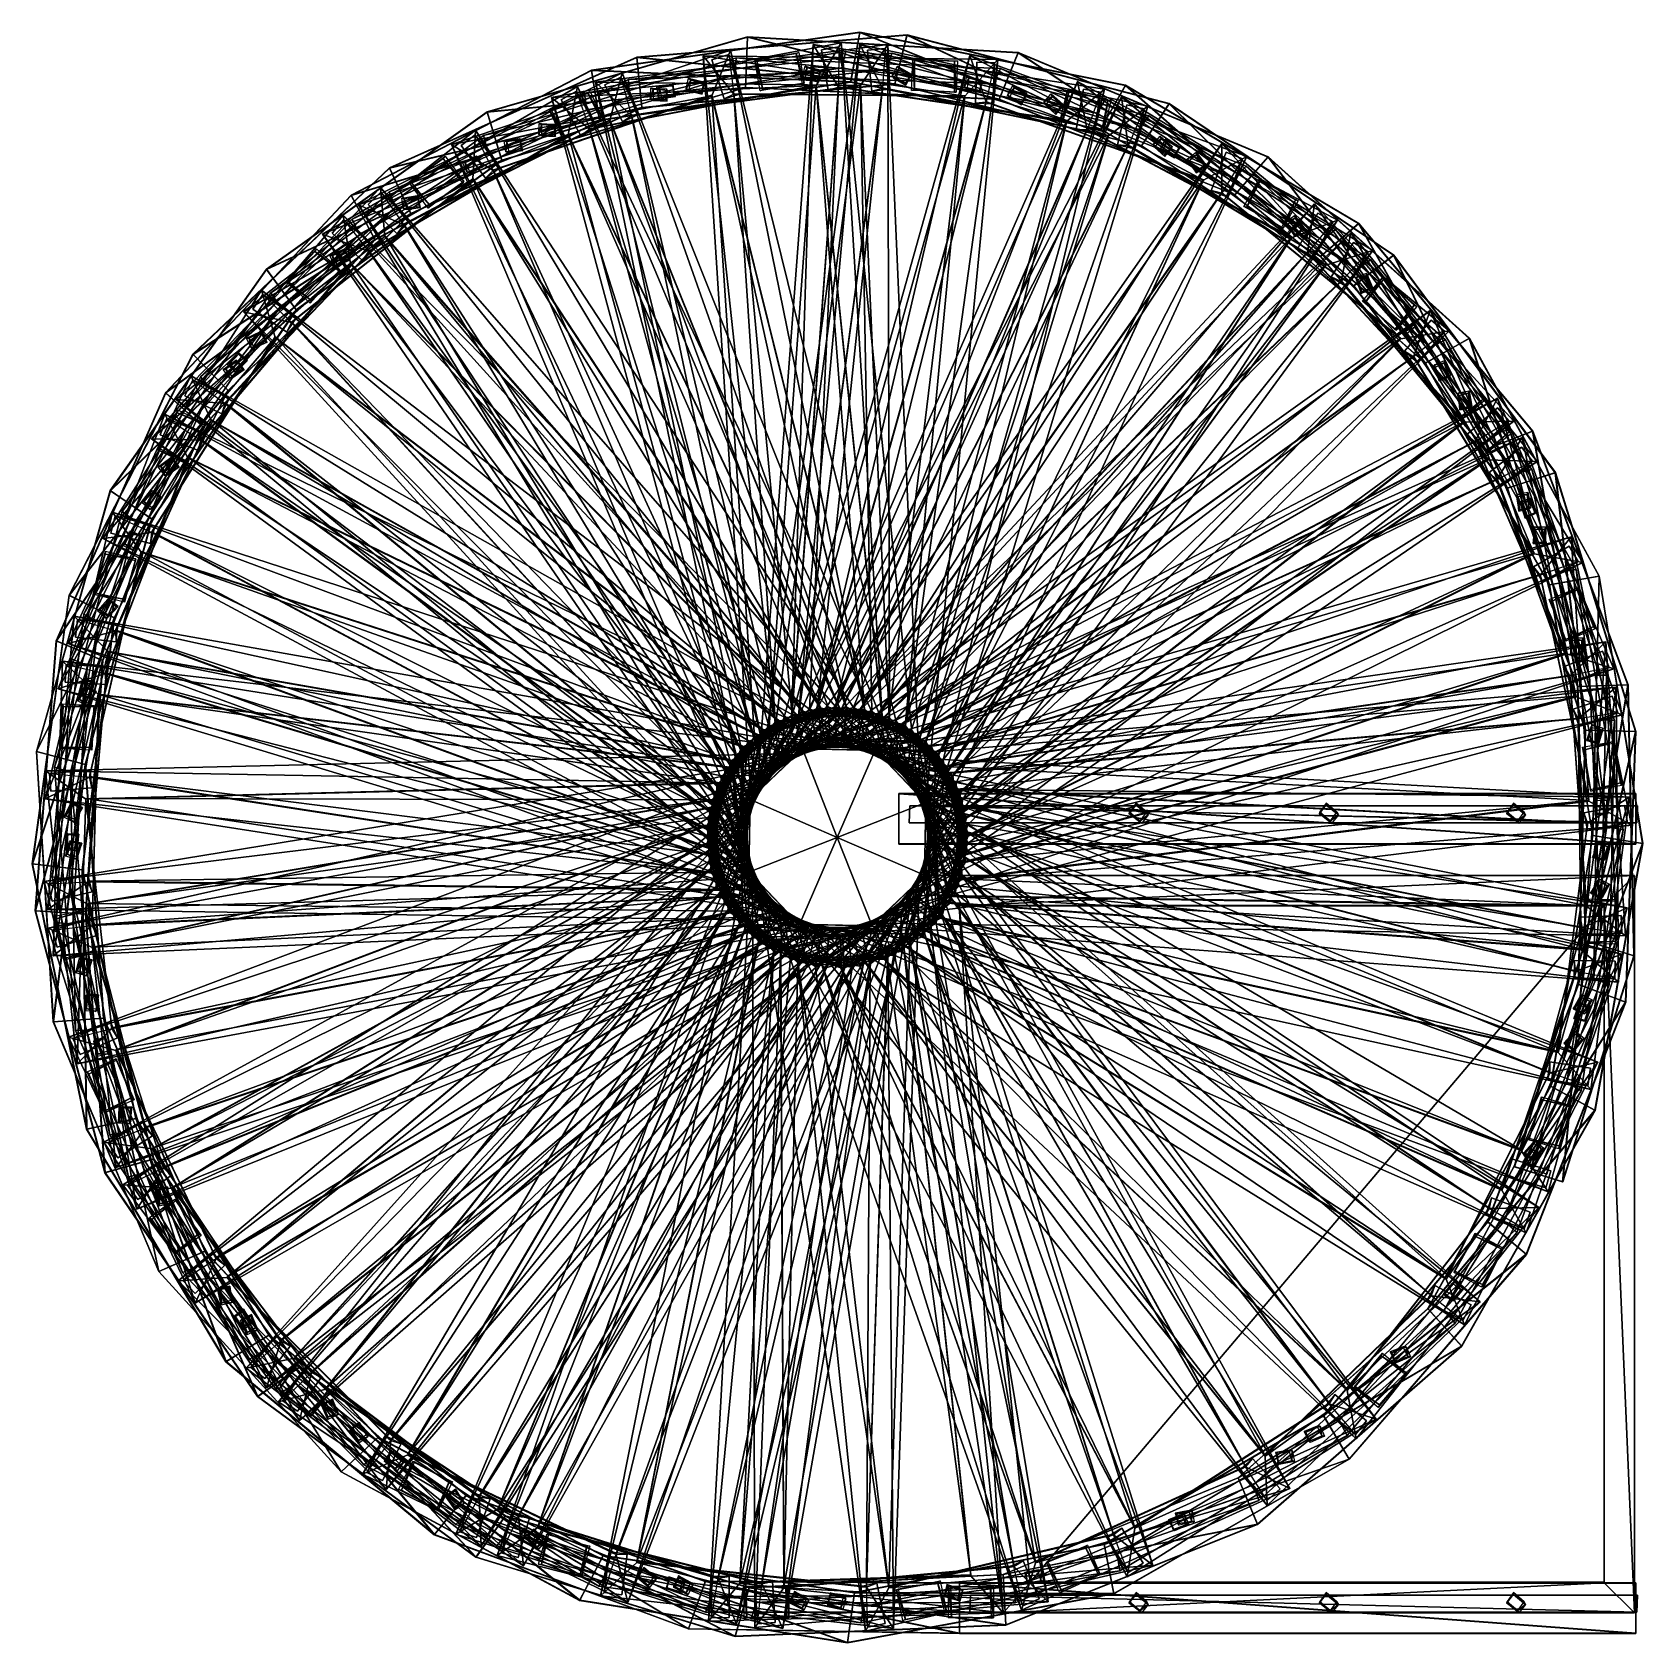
# Model space of a CAD drawing. Extents: x -1.9 to 2.67, y -2.63 to 1.94.
import ezdxf

# ---------------------------------------------------------------- set-up
doc = ezdxf.new("R2010")
doc.units = 0
doc.layers.add('Cylinder_001', color=254, linetype='CONTINUOUS')
doc.layers.add('Cylinder_005', color=254, linetype='CONTINUOUS')

msp = doc.modelspace()

# ---------------------------------------------------------------- meshes
at = {"layer": 'Cylinder_001', "color": 254}
mesh = msp.add_polyface(dxfattribs=at)
corners = [(-0.144076, 1.751373, 8.560662), (-0.143007, 1.78236, 8.560662), (-0.136253, 1.778449, 10.27345), (-0.617779, 1.64799, 8.758629), (0.0993, 1.868251, 8.423069), (0.0993, 1.868251, 8.48994), (0.095332, 1.820485, 8.48994), (0.095332, 1.820485, 8.423069), (-0.605681, 1.601611, 8.758629), (-0.885227, 1.488803, 15.13428), (-0.205805, 1.806771, 14.79872), (-0.205805, 1.806771, 14.86559), (-0.992851, 1.478294, 4.401463), (-0.310824, 1.83255, 4.06621), (-0.310943, 1.833292, 4.199949), (-0.88375, 1.555981, 16.80583), (-0.182133, 1.869657, 16.47058), (-0.182208, 1.870404, 16.60432), (-0.430094, 1.719618, 14.5876), (-0.315263, 1.773521, 14.5876), (-0.321962, 1.76834, 16.61078), (-0.426086, 1.722835, 16.61078), (-0.385573, 1.644455, 16.61078), (-0.277449, 1.69297, 14.5876), (-0.281449, 1.68996, 16.61078), (-0.42424, 1.756114, 1.778878), (-0.316784, 1.666147, 1.778878), (0.326477, 1.79034, 1.778878), (-0.42424, 1.756114, 1.891136), (-0.42424, 1.756114, 1.778878), (0.39742, 1.910752, 1.778878), (-0.397503, 1.749814, 1.893214), (-0.353492, 1.77394, 1.893214), (-0.353492, 1.77394, 2.11461), (-0.341425, 1.647512, 1.893214), (-0.397503, 1.749814, 2.11461), (-0.70863, 1.622824, 8.243204), (0.083492, 1.890371, 8.243204), (0.030008, 1.761254, 8.243204), (-0.70863, 1.622824, 8.243204), (-0.70863, 1.622824, 8.130947), (0.083492, 1.890371, 8.130947), (-0.273512, 1.792143, 14.26303), (-0.228162, 1.813649, 14.26303), (-0.228162, 1.813649, 14.48443), (-0.223526, 1.68673, 14.26303), (-0.273512, 1.792143, 14.48443), (-0.316784, 1.666147, 1.891136), (-0.297414, 1.671638, 2.11461), (-0.197835, 1.70389, 14.26095), (-0.178177, 1.708236, 14.48443), (-0.13614, 1.747706, 10.28054), (-0.617779, 1.64799, 8.8255), (-0.606961, 1.714308, 10.43602), (0.131528, 1.927979, 10.23451), (-0.607183, 1.715026, 10.56976), (-0.168413, 1.727107, 16.47138), (-0.168489, 1.727854, 16.60512), (-0.884068, 1.556661, 16.93957), (-0.70863, 1.622824, 8.130947), (0.030008, 1.761254, 8.130947), (0.083492, 1.890371, 8.130947), (0.083492, 1.890371, 8.243204), (-0.223526, 1.68673, 14.48443), (-0.971688, 1.451231, 14.59527), (-0.224539, 1.826474, 14.48301), (-0.224539, 1.826474, 14.59527)]
mesh.append_faces([[corners[k] for k in face] for face in [(0, 1, 2), (3, 4, 5), (6, 7, 8), (9, 10, 11), (12, 13, 14), (15, 16, 17), (18, 19, 20), (18, 21, 22), (23, 24, 20), (25, 26, 27), (28, 29, 30), (31, 32, 33), (34, 31, 35), (36, 37, 38), (39, 40, 41), (42, 43, 44), (45, 42, 46), (32, 47, 48), (43, 49, 50), (0, 2, 51), (3, 7, 4), (6, 52, 5), (3, 5, 52), (53, 54, 55), (15, 56, 16), (57, 58, 17), (18, 20, 21), (23, 20, 19), (31, 33, 35), (59, 60, 61), (39, 41, 62), (42, 44, 46), (45, 46, 63), (64, 65, 66), (32, 48, 33), (43, 50, 44), (49, 63, 50)]], dxfattribs={"color": 254})
mesh = msp.add_polyface(dxfattribs=at)
corners = [(-0.125985, 1.78628, 2.317058), (-0.082414, 1.793659, 2.317058), (-0.079382, 1.789364, 3.995304), (-0.120808, 1.755709, 2.317058), (-0.112296, 1.753712, 4.036939), (-0.073095, 1.759272, 4.002398), (-0.118583, 1.783804, 4.029846), (-0.077236, 1.763089, 2.317058), (-0.143007, 1.78236, 8.560662), (-0.098841, 1.780836, 8.560662), (-0.096733, 1.77602, 10.23891), (-0.144076, 1.751373, 8.560662), (-0.13614, 1.747706, 10.28054), (-0.096621, 1.745277, 10.246), (-0.09991, 1.749849, 8.560662), (-0.035631, 1.810722, 14.75685), (0.007329, 1.800357, 14.75685), (0.008425, 1.795215, 16.4351), (-0.042903, 1.780581, 14.75685), (-0.035865, 1.775395, 16.47673), (0.00236, 1.765077, 16.44219), (-0.0298, 1.805534, 16.46964), (0.000056, 1.770216, 14.75685), (-0.33077, 1.768384, 2.382982), (-0.325249, 1.720773, 2.382982), (0.399412, 1.839898, 2.047422), (0.399412, 1.839898, 2.114293), (-0.325249, 1.720773, 2.449853), (-0.33077, 1.768384, 2.449853), (-0.310824, 1.83255, 4.06621), (-0.288774, 1.691049, 4.067015), (0.423965, 1.79976, 3.731762), (0.424098, 1.8005, 3.865501), (-0.288893, 1.691791, 4.200755), (-0.310943, 1.833292, 4.199949), (-0.606961, 1.714308, 10.43602), (0.131499, 1.927228, 10.10077), (0.131528, 1.927979, 10.23451), (0.125263, 1.784908, 10.23531), (0.125234, 1.784157, 10.10157), (-0.565423, 1.577256, 10.43683), (-0.299834, 1.8, 14.14869), (-0.197835, 1.70389, 14.14869), (0.4516, 1.79017, 14.14869), (-0.299834, 1.8, 14.26095), (-0.299834, 1.8, 14.14869), (0.529477, 1.906216, 14.14869), (-0.136253, 1.778449, 10.27345), (0.409994, 1.886646, 2.114293), (0.450225, 1.941304, 3.864696), (-0.607183, 1.715026, 10.56976), (-0.42424, 1.756114, 1.891136), (0.326477, 1.79034, 1.891136), (-0.316784, 1.666147, 1.891136), (-0.316784, 1.666147, 1.891136), (0.326477, 1.79034, 1.778878), (-0.316784, 1.666147, 1.778878), (-0.299834, 1.8, 14.26095), (0.4516, 1.79017, 14.26095), (-0.197835, 1.70389, 14.26095)]
mesh.append_faces([[corners[k] for k in face] for face in [(0, 1, 2), (3, 4, 5), (3, 0, 6), (7, 5, 2), (8, 9, 10), (11, 12, 13), (14, 13, 10), (15, 16, 17), (18, 19, 20), (18, 15, 21), (22, 20, 17), (23, 24, 25), (26, 27, 28), (29, 30, 31), (32, 33, 34), (35, 36, 37), (38, 39, 40), (41, 42, 43), (44, 45, 46), (0, 2, 6), (3, 5, 7), (3, 6, 4), (7, 2, 1), (8, 10, 47), (11, 13, 14), (14, 10, 9), (15, 17, 21), (18, 20, 22), (18, 21, 19), (23, 48, 28), (26, 24, 27), (29, 49, 34), (32, 30, 33), (35, 39, 36), (38, 50, 37), (51, 52, 53), (54, 55, 56), (57, 58, 59)]], dxfattribs={"color": 254})
mesh = msp.add_polyface(dxfattribs=at)
corners = [(-0.33077, 1.768384, 2.382982), (0.409994, 1.886646, 2.047422), (0.409994, 1.886646, 2.114293), (0.399412, 1.839898, 2.114293), (0.399412, 1.839898, 2.047422), (-0.325249, 1.720773, 2.382982), (-0.205805, 1.806771, 14.79872), (-0.203083, 1.758918, 14.79872), (0.527314, 1.835369, 14.46315), (0.527314, 1.835369, 14.53003), (-0.203083, 1.758918, 14.86559), (-0.205805, 1.806771, 14.86559), (-0.310824, 1.83255, 4.06621), (0.450091, 1.940565, 3.730957), (0.450225, 1.941304, 3.864696), (0.424098, 1.8005, 3.865501), (0.423965, 1.79976, 3.731762), (-0.288774, 1.691049, 4.067015), (-0.182133, 1.869657, 16.47058), (-0.168413, 1.727107, 16.47138), (0.549472, 1.79386, 16.13613), (0.549648, 1.794591, 16.26987), (-0.168489, 1.727854, 16.60512), (-0.182208, 1.870404, 16.60432), (0.152081, 1.862865, 1.840097), (0.277153, 1.884047, 1.840097), (0.269311, 1.880848, 3.863271), (0.292013, 1.796311, 1.840097), (0.166941, 1.775129, 1.840097), (0.174846, 1.778525, 3.863271), (0.156803, 1.864892, 3.863271), (-0.42424, 1.756114, 1.891136), (0.39742, 1.910752, 1.891136), (0.326477, 1.79034, 1.891136), (-0.316784, 1.666147, 1.891136), (0.326477, 1.79034, 1.891136), (0.326477, 1.79034, 1.778878), (0.030216, 1.863193, 7.910963), (0.078119, 1.878175, 7.910963), (0.078119, 1.878175, 8.132359), (0.065036, 1.751847, 7.910963), (0.030216, 1.863193, 8.132359), (-0.299834, 1.8, 14.26095), (0.529477, 1.906216, 14.26095), (0.4516, 1.79017, 14.26095), (-0.197835, 1.70389, 14.26095), (0.4516, 1.79017, 14.26095), (0.4516, 1.79017, 14.14869), (0.092866, 1.765262, 7.908885), (0.112938, 1.766829, 8.132359), (0.065036, 1.751847, 8.132359), (0.000056, 1.770216, 14.75685), (0.008425, 1.795215, 16.4351), (0.007329, 1.800357, 14.75685), (-0.33077, 1.768384, 2.449853), (0.540616, 1.881416, 14.53003), (-0.310943, 1.833292, 4.199949), (0.583982, 1.933623, 16.26906), (-0.42424, 1.756114, 1.778878), (0.326477, 1.79034, 1.778878), (0.39742, 1.910752, 1.778878), (-0.42424, 1.756114, 1.891136), (0.39742, 1.910752, 1.778878), (0.39742, 1.910752, 1.891136), (-0.299834, 1.8, 14.14869), (0.4516, 1.79017, 14.14869), (0.529477, 1.906216, 14.14869), (-0.197835, 1.70389, 14.14869)]
mesh.append_faces([[corners[k] for k in face] for face in [(0, 1, 2), (3, 4, 5), (6, 7, 8), (9, 10, 11), (12, 13, 14), (15, 16, 17), (18, 19, 20), (21, 22, 23), (24, 25, 26), (27, 28, 29), (24, 30, 29), (31, 32, 33), (34, 35, 36), (37, 38, 39), (40, 37, 41), (42, 43, 44), (45, 46, 47), (38, 48, 49), (48, 40, 50), (51, 52, 53), (0, 4, 1), (3, 54, 2), (6, 55, 11), (9, 7, 10), (12, 16, 13), (15, 56, 14), (18, 57, 23), (21, 19, 22), (24, 26, 30), (24, 29, 28), (58, 59, 60), (61, 62, 63), (37, 39, 41), (40, 41, 50), (64, 65, 66), (45, 47, 67), (38, 49, 39), (48, 50, 49)]], dxfattribs={"color": 254})
mesh = msp.add_polyface(dxfattribs=at)
corners = [(0.312187, 1.84575, 8.353963), (0.356353, 1.844227, 8.353963), (0.358461, 1.83941, 10.03221), (0.311118, 1.814763, 8.353963), (0.319054, 1.811096, 10.07384), (0.358574, 1.808668, 10.0393), (0.318941, 1.841838, 10.06675), (0.294725, 1.84533, 14.59756), (0.337685, 1.834964, 14.59756), (0.338782, 1.829823, 16.27581), (0.287453, 1.815189, 14.59756), (0.294491, 1.810003, 16.31744), (0.332716, 1.799685, 16.2829), (0.300556, 1.840142, 16.31035), (0.330412, 1.804824, 14.59756), (0.0993, 1.868251, 8.423069), (0.095332, 1.820485, 8.423069), (0.829258, 1.794484, 8.087509), (0.829258, 1.794484, 8.154379), (0.095332, 1.820485, 8.48994), (0.0993, 1.868251, 8.48994), (-0.205805, 1.806771, 14.79872), (0.540616, 1.881416, 14.46315), (0.540616, 1.881416, 14.53003), (0.527314, 1.835369, 14.53003), (0.527314, 1.835369, 14.46315), (-0.203083, 1.758918, 14.79872), (-0.182133, 1.869657, 16.47058), (0.583805, 1.932893, 16.13532), (0.583982, 1.933623, 16.26906), (0.549648, 1.794591, 16.26987), (0.549472, 1.79386, 16.13613), (-0.168413, 1.727107, 16.47138), (0.292013, 1.796311, 1.840097), (0.287354, 1.794482, 3.863271), (0.269311, 1.880848, 3.863271), (0.359855, 1.776149, 1.558895), (0.340878, 1.891258, 1.558895), (0.340878, 1.891258, 1.780291), (0.005244, 1.874639, 7.796627), (0.092866, 1.765262, 7.796627), (0.747988, 1.760268, 7.796627), (0.005244, 1.874639, 7.908885), (0.005244, 1.874639, 7.796627), (0.841266, 1.86434, 7.796627), (0.355284, 1.813239, 8.353963), (0.848844, 1.838231, 8.154379), (-0.205805, 1.806771, 14.86559), (-0.182208, 1.870404, 16.60432), (0.174846, 1.778525, 3.863271), (0.277153, 1.884047, 1.840097), (0.3904, 1.899422, 1.780291), (0.359855, 1.776149, 1.780291), (0.005244, 1.874639, 7.908885), (0.747988, 1.760268, 7.908885), (0.092866, 1.765262, 7.908885), (0.092866, 1.765262, 7.908885), (0.747988, 1.760268, 7.796627), (0.092866, 1.765262, 7.796627), (-0.299834, 1.8, 14.26095), (0.529477, 1.906216, 14.14869), (0.529477, 1.906216, 14.26095)]
mesh.append_faces([[corners[k] for k in face] for face in [(0, 1, 2), (3, 4, 5), (3, 0, 6), (7, 8, 9), (10, 11, 12), (10, 7, 13), (14, 12, 9), (15, 16, 17), (18, 19, 20), (21, 22, 23), (24, 25, 26), (27, 28, 29), (30, 31, 32), (33, 34, 35), (36, 37, 38), (39, 40, 41), (42, 43, 44), (0, 2, 6), (3, 5, 45), (3, 6, 4), (45, 2, 1), (7, 9, 13), (10, 12, 14), (10, 13, 11), (14, 9, 8), (15, 46, 20), (18, 16, 19), (21, 25, 22), (24, 47, 23), (27, 31, 28), (30, 48, 29), (33, 49, 34), (33, 35, 50), (37, 51, 38), (36, 38, 52), (53, 54, 55), (56, 57, 58), (59, 60, 61)]], dxfattribs={"color": 254})
mesh = msp.add_polyface(dxfattribs=at)
corners = [(0.556534, 1.845001, 2.012276), (0.595148, 1.823509, 2.012276), (0.594827, 1.818261, 3.690522), (0.541455, 1.817909, 2.012276), (0.546847, 1.811027, 3.732156), (0.580913, 1.790848, 3.697616), (0.560762, 1.83844, 3.725063), (0.580069, 1.796416, 2.012276), (0.355284, 1.813239, 8.353963), (0.358574, 1.808668, 10.0393), (0.358461, 1.83941, 10.03221), (0.0993, 1.868251, 8.423069), (0.848844, 1.838231, 8.087509), (0.848844, 1.838231, 8.154379), (0.829258, 1.794484, 8.154379), (0.829258, 1.794484, 8.087509), (0.095332, 1.820485, 8.423069), (0.131499, 1.927228, 10.10077), (0.125234, 1.784157, 10.10157), (0.84542, 1.750294, 9.766321), (0.845697, 1.750993, 9.90006), (0.125263, 1.784908, 10.23531), (0.131528, 1.927979, 10.23451), (0.317744, 1.906069, 1.444559), (0.389282, 1.785556, 1.444559), (1.037325, 1.689386, 1.444559), (0.317744, 1.906069, 1.556816), (0.317744, 1.906069, 1.444559), (1.144186, 1.779455, 1.444559), (0.340878, 1.891258, 1.558895), (0.3904, 1.899422, 1.558895), (0.3904, 1.899422, 1.780291), (0.005244, 1.874639, 7.908885), (0.841266, 1.86434, 7.908885), (0.747988, 1.760268, 7.908885), (0.092866, 1.765262, 7.908885), (0.747988, 1.760268, 7.908885), (0.747988, 1.760268, 7.796627), (0.471891, 1.89007, 13.92871), (0.521806, 1.895319, 13.92871), (0.521806, 1.895319, 14.15011), (0.484088, 1.774046, 13.92871), (0.471891, 1.89007, 14.15011), (0.389282, 1.785556, 1.556816), (0.409376, 1.784312, 1.780291), (0.359855, 1.776149, 1.558895), (0.359855, 1.776149, 1.780291), (0.514015, 1.781714, 13.92663), (0.534003, 1.779294, 14.15011), (0.484088, 1.774046, 14.15011), (0.0993, 1.868251, 8.48994), (0.899056, 1.883889, 9.899255), (0.317744, 1.906069, 1.556816), (1.037325, 1.689386, 1.556816), (0.389282, 1.785556, 1.556816), (0.005244, 1.874639, 7.796627), (0.747988, 1.760268, 7.796627), (0.841266, 1.86434, 7.796627), (0.005244, 1.874639, 7.908885), (0.841266, 1.86434, 7.796627), (0.841266, 1.86434, 7.908885)]
mesh.append_faces([[corners[k] for k in face] for face in [(0, 1, 2), (3, 4, 5), (3, 0, 6), (7, 5, 2), (8, 9, 10), (11, 12, 13), (14, 15, 16), (17, 18, 19), (20, 21, 22), (23, 24, 25), (26, 27, 28), (29, 30, 31), (32, 33, 34), (35, 36, 37), (38, 39, 40), (41, 38, 42), (30, 43, 44), (43, 45, 46), (39, 47, 48), (47, 41, 49), (0, 2, 6), (3, 5, 7), (3, 6, 4), (7, 2, 1), (11, 15, 12), (14, 50, 13), (17, 51, 22), (20, 18, 21), (52, 53, 54), (55, 56, 57), (58, 59, 60), (38, 40, 42), (41, 42, 49), (30, 44, 31), (43, 46, 44), (39, 48, 40), (47, 49, 48)]], dxfattribs={"color": 254})
mesh = msp.add_polyface(dxfattribs=at)
corners = [(0.753374, 1.815984, 14.39087), (0.796334, 1.805618, 14.39087), (0.79743, 1.800476, 16.06911), (0.746102, 1.785842, 14.39087), (0.753139, 1.780656, 16.11075), (0.791365, 1.770338, 16.0762), (0.759205, 1.810794, 16.10365), (0.409994, 1.886646, 2.047422), (0.399412, 1.839898, 2.047422), (1.122568, 1.711951, 1.711862), (1.122568, 1.711951, 1.778732), (0.399412, 1.839898, 2.114293), (0.409994, 1.886646, 2.114293), (0.540616, 1.881416, 14.46315), (0.527314, 1.835369, 14.46315), (1.241729, 1.66526, 14.12759), (1.241729, 1.66526, 14.19446), (0.527314, 1.835369, 14.53003), (0.540616, 1.881416, 14.53003), (0.450091, 1.940565, 3.730957), (0.423965, 1.79976, 3.731762), (1.132419, 1.665942, 3.396508), (1.13279, 1.666596, 3.530248), (0.424098, 1.8005, 3.865501), (0.450225, 1.941304, 3.864696), (0.131499, 1.927228, 10.10077), (0.89878, 1.883191, 9.765516), (0.899056, 1.883889, 9.899255), (0.845697, 1.750993, 9.90006), (0.84542, 1.750294, 9.766321), (0.125234, 1.784157, 10.10157), (0.599971, 1.864913, 7.878388), (0.726748, 1.860538, 7.878388), (0.718423, 1.858979, 9.901562), (0.723679, 1.771604, 7.878388), (0.596902, 1.77598, 7.878388), (0.605328, 1.777719, 9.901562), (0.605004, 1.86595, 9.901562), (0.718747, 1.770749, 9.901562), (0.777914, 1.739778, 7.576643), (0.781992, 1.85637, 7.576643), (0.781992, 1.85637, 7.79804), (0.449664, 1.906212, 13.81438), (0.514015, 1.781714, 13.81438), (1.15531, 1.647729, 13.81438), (0.449664, 1.906212, 13.92663), (0.449664, 1.906212, 13.81438), (1.267265, 1.73138, 13.81438), (0.789061, 1.775477, 14.39087), (1.148054, 1.752545, 1.778732), (1.26955, 1.70429, 14.19446), (1.204135, 1.790767, 3.529443), (0.131528, 1.927979, 10.23451), (1.249275, 1.619383, 15.93461), (0.549472, 1.79386, 16.13613), (0.549648, 1.794591, 16.26987), (0.389282, 1.785556, 1.556816), (1.037325, 1.689386, 1.444559), (0.389282, 1.785556, 1.444559), (0.777914, 1.739778, 7.79804), (0.449664, 1.906212, 13.92663), (1.15531, 1.647729, 13.92663), (0.514015, 1.781714, 13.92663), (0.514015, 1.781714, 13.92663), (1.15531, 1.647729, 13.81438), (0.514015, 1.781714, 13.81438)]
mesh.append_faces([[corners[k] for k in face] for face in [(0, 1, 2), (3, 4, 5), (3, 0, 6), (7, 8, 9), (10, 11, 12), (13, 14, 15), (16, 17, 18), (19, 20, 21), (22, 23, 24), (25, 26, 27), (28, 29, 30), (31, 32, 33), (34, 35, 36), (31, 37, 36), (34, 38, 33), (39, 40, 41), (42, 43, 44), (45, 46, 47), (0, 2, 6), (3, 5, 48), (3, 6, 4), (7, 49, 12), (10, 8, 11), (13, 50, 18), (16, 14, 17), (19, 51, 24), (22, 20, 23), (25, 29, 26), (28, 52, 27), (53, 54, 55), (31, 33, 37), (34, 36, 38), (31, 36, 35), (34, 33, 32), (56, 57, 58), (39, 41, 59), (60, 61, 62), (63, 64, 65)]], dxfattribs={"color": 254})
mesh = msp.add_polyface(dxfattribs=at)
corners = [(0.884091, 1.789872, 1.85299), (0.922705, 1.76838, 1.85299), (0.922384, 1.763132, 3.531236), (0.869012, 1.76278, 1.85299), (0.874404, 1.755898, 3.57287), (0.908469, 1.735719, 3.53833), (0.888318, 1.783311, 3.565777), (0.907626, 1.741288, 1.85299), (0.972374, 1.742651, 8.04918), (0.976274, 1.734826, 9.769059), (1.005592, 1.708215, 9.734519), (0.992589, 1.766161, 8.04918), (0.995413, 1.758886, 9.761966), (0.789061, 1.775477, 14.39087), (0.791365, 1.770338, 16.0762), (0.79743, 1.800476, 16.06911), (0.409994, 1.886646, 2.047422), (1.148054, 1.752545, 1.711862), (1.148054, 1.752545, 1.778732), (1.122568, 1.711951, 1.778732), (1.122568, 1.711951, 1.711862), (0.399412, 1.839898, 2.047422), (0.450091, 1.940565, 3.730957), (1.203764, 1.790113, 3.395703), (1.204135, 1.790767, 3.529443), (1.13279, 1.666596, 3.530248), (1.132419, 1.665942, 3.396508), (0.423965, 1.79976, 3.731762), (0.583805, 1.932893, 16.13532), (0.549472, 1.79386, 16.13613), (1.248866, 1.618752, 15.80088), (1.249275, 1.619383, 15.93461), (0.549648, 1.794591, 16.26987), (0.583982, 1.933623, 16.26906), (0.317744, 1.906069, 1.556816), (1.144186, 1.779455, 1.556816), (1.037325, 1.689386, 1.556816), (0.389282, 1.785556, 1.556816), (1.037325, 1.689386, 1.556816), (1.037325, 1.689386, 1.444559), (0.781992, 1.85637, 7.576643), (0.832152, 1.854616, 7.576643), (0.832152, 1.854616, 7.79804), (0.449664, 1.906212, 13.92663), (1.267265, 1.73138, 13.92663), (1.15531, 1.647729, 13.92663), (0.514015, 1.781714, 13.92663), (1.15531, 1.647729, 13.92663), (1.15531, 1.647729, 13.81438), (0.808618, 1.743203, 7.574565), (0.828074, 1.738024, 7.79804), (0.777914, 1.739778, 7.576643), (0.777914, 1.739778, 7.79804), (1.005884, 1.71384, 8.04918), (0.796334, 1.805618, 14.39087), (0.409994, 1.886646, 2.114293), (0.450225, 1.941304, 3.864696), (1.327775, 1.73916, 15.93381), (0.317744, 1.906069, 1.444559), (1.037325, 1.689386, 1.444559), (1.144186, 1.779455, 1.444559), (0.317744, 1.906069, 1.556816), (1.144186, 1.779455, 1.444559), (1.144186, 1.779455, 1.556816), (0.781992, 1.85637, 7.79804), (0.449664, 1.906212, 13.81438), (1.15531, 1.647729, 13.81438), (1.267265, 1.73138, 13.81438)]
mesh.append_faces([[corners[k] for k in face] for face in [(0, 1, 2), (3, 4, 5), (3, 0, 6), (7, 5, 2), (8, 9, 10), (8, 11, 12), (13, 14, 15), (16, 17, 18), (19, 20, 21), (22, 23, 24), (25, 26, 27), (28, 29, 30), (31, 32, 33), (34, 35, 36), (37, 38, 39), (40, 41, 42), (43, 44, 45), (46, 47, 48), (41, 49, 50), (49, 51, 52), (0, 2, 6), (3, 5, 7), (3, 6, 4), (7, 2, 1), (8, 10, 53), (8, 12, 9), (13, 15, 54), (16, 20, 17), (19, 55, 18), (22, 26, 23), (25, 56, 24), (28, 57, 33), (58, 59, 60), (61, 62, 63), (40, 42, 64), (65, 66, 67), (41, 50, 42), (49, 52, 50)]], dxfattribs={"color": 254})
mesh = msp.add_polyface(dxfattribs=at)
corners = [(0.992589, 1.766161, 8.04918), (1.026099, 1.737351, 8.04918), (1.02473, 1.732274, 9.727425), (1.005884, 1.71384, 8.04918), (1.005592, 1.708215, 9.734519), (0.848844, 1.838231, 8.087509), (0.829258, 1.794484, 8.087509), (1.513025, 1.526551, 7.751948), (1.513025, 1.526551, 7.818819), (0.829258, 1.794484, 8.154379), (0.848844, 1.838231, 8.154379), (0.540616, 1.881416, 14.46315), (1.26955, 1.70429, 14.12759), (1.26955, 1.70429, 14.19446), (1.241729, 1.66526, 14.19446), (1.241729, 1.66526, 14.12759), (0.527314, 1.835369, 14.46315), (0.89878, 1.883191, 9.765516), (0.84542, 1.750294, 9.766321), (1.513617, 1.479502, 9.431068), (1.514109, 1.48007, 9.564806), (0.845697, 1.750993, 9.90006), (0.899056, 1.883889, 9.899255), (0.583805, 1.932893, 16.13532), (1.327366, 1.738529, 15.80007), (1.327775, 1.73916, 15.93381), (1.249275, 1.619383, 15.93461), (1.248866, 1.618752, 15.80088), (0.549472, 1.79386, 16.13613), (1.03914, 1.776942, 13.91668), (1.162454, 1.747187, 13.91668), (1.153986, 1.747333, 15.93985), (1.141582, 1.660683, 13.91668), (1.018268, 1.690438, 13.91668), (1.026872, 1.690449, 15.93985), (1.044279, 1.776946, 15.93985), (1.136579, 1.660835, 15.93985), (1.08438, 1.779817, 1.224575), (1.133807, 1.771095, 1.224575), (1.133807, 1.771095, 1.445972), (1.064107, 1.664928, 1.224575), (1.08438, 1.779817, 1.445972), (0.76223, 1.875449, 7.462307), (0.808618, 1.743203, 7.462307), (1.425007, 1.521224, 7.462307), (0.76223, 1.875449, 7.574565), (0.76223, 1.875449, 7.462307), (1.547521, 1.588471, 7.462307), (1.180611, 1.621744, 13.59439), (1.207583, 1.735246, 13.59439), (1.207583, 1.735246, 13.81579), (1.094988, 1.664044, 1.222497), (1.113533, 1.656206, 1.445972), (0.995413, 1.758886, 9.761966), (1.54601, 1.561326, 7.818819), (0.540616, 1.881416, 14.53003), (1.608523, 1.587748, 9.564002), (0.583982, 1.933623, 16.26906), (1.064107, 1.664928, 1.445972), (0.76223, 1.875449, 7.574565), (1.425007, 1.521224, 7.574565), (0.808618, 1.743203, 7.574565), (1.256415, 1.723644, 13.81579), (0.449664, 1.906212, 13.92663), (1.267265, 1.73138, 13.81438), (1.267265, 1.73138, 13.92663)]
mesh.append_faces([[corners[k] for k in face] for face in [(0, 1, 2), (3, 4, 2), (5, 6, 7), (8, 9, 10), (11, 12, 13), (14, 15, 16), (17, 18, 19), (20, 21, 22), (23, 24, 25), (26, 27, 28), (29, 30, 31), (32, 33, 34), (29, 35, 34), (32, 36, 31), (37, 38, 39), (40, 37, 41), (42, 43, 44), (45, 46, 47), (48, 49, 50), (38, 51, 52), (0, 2, 53), (3, 2, 1), (5, 54, 10), (8, 6, 9), (11, 15, 12), (14, 55, 13), (17, 56, 22), (23, 27, 24), (26, 57, 25), (29, 31, 35), (29, 34, 33), (32, 31, 30), (37, 39, 41), (40, 41, 58), (59, 60, 61), (49, 62, 50), (63, 64, 65), (38, 52, 39)]], dxfattribs={"color": 254})
mesh = msp.add_polyface(dxfattribs=at)
corners = [(-0.510415, 1.609546, 2.523757), (-0.506274, 1.605729, 4.209097), (-0.512561, 1.635821, 4.202003), (-0.459675, 1.682091, 8.719947), (-0.415509, 1.680568, 8.719947), (-0.413402, 1.675751, 10.39819), (-0.460745, 1.651104, 8.719947), (-0.452808, 1.647438, 10.43982), (-0.413289, 1.645009, 10.40529), (-0.452921, 1.678181, 10.43273), (-0.416579, 1.64958, 8.719947), (-0.617779, 1.64799, 8.758629), (-0.605681, 1.601611, 8.758629), (0.095332, 1.820485, 8.423069), (0.095332, 1.820485, 8.48994), (-0.605681, 1.601611, 8.8255), (-0.617779, 1.64799, 8.8255), (-0.203083, 1.758918, 14.86559), (-0.203083, 1.758918, 14.79872), (-0.866789, 1.444561, 15.13428), (-0.288893, 1.691791, 4.200755), (-0.288774, 1.691049, 4.067015), (-0.925121, 1.352115, 4.402268), (-0.606961, 1.714308, 10.43602), (-0.565423, 1.577256, 10.43683), (0.125234, 1.784157, 10.10157), (0.125263, 1.784908, 10.23531), (-0.565644, 1.577974, 10.57057), (-0.607183, 1.715026, 10.56976), (-0.168489, 1.727854, 16.60512), (-0.168413, 1.727107, 16.47138), (-0.823531, 1.426048, 16.80664), (-0.277449, 1.69297, 14.5876), (-0.39228, 1.639065, 14.5876), (-0.385573, 1.644455, 16.61078), (0.317744, 1.906069, 1.556816), (0.389282, 1.785556, 1.556816), (0.256077, -0.015167, 1.556816), (-0.70863, 1.622824, 8.130947), (-0.589693, 1.548697, 8.130947), (0.030008, 1.761254, 8.130947), (-0.589693, 1.548697, 8.243204), (0.030008, 1.761254, 8.243204), (0.030008, 1.761254, 8.130947), (-0.971688, 1.451231, 14.59527), (-0.224539, 1.826474, 14.59527), (-0.259523, 1.691168, 14.59527), (-0.843588, 1.394388, 14.59527), (-0.259523, 1.691168, 14.59527), (-0.259523, 1.691168, 14.48301), (-0.316784, 1.666147, 1.891136), (-0.341425, 1.647512, 1.893214), (-0.341425, 1.647512, 2.11461), (-0.197835, 1.70389, 14.26095), (-0.223526, 1.68673, 14.26303), (-0.223526, 1.68673, 14.48443), (-0.553987, 1.602167, 2.523757), (-0.515593, 1.640116, 2.523757), (-0.885227, 1.488803, 15.13428), (-0.205805, 1.806771, 14.79872), (-0.885227, 1.488803, 15.20115), (-0.205805, 1.806771, 14.86559), (-0.281449, 1.68996, 16.61078), (-0.430094, 1.719618, 14.5876), (0.317744, 1.906069, 1.444559), (0.256077, -0.015167, 1.444559), (0.389282, 1.785556, 1.444559), (-0.397503, 1.749814, 2.11461), (-0.70863, 1.622824, 8.243204), (0.030008, 1.761254, 8.243204), (-0.589693, 1.548697, 8.243204), (-0.589693, 1.548697, 8.130947), (-0.971688, 1.451231, 14.48301), (-0.259523, 1.691168, 14.48301), (-0.224539, 1.826474, 14.48301), (-0.297414, 1.671638, 2.11461)]
mesh.append_faces([[corners[k] for k in face] for face in [(0, 1, 2), (3, 4, 5), (6, 7, 8), (6, 3, 9), (10, 8, 5), (11, 12, 13), (14, 15, 16), (17, 18, 19), (20, 21, 22), (23, 24, 25), (26, 27, 28), (29, 30, 31), (32, 33, 34), (35, 36, 37), (38, 39, 40), (41, 42, 43), (44, 45, 46), (47, 48, 49), (50, 51, 52), (53, 54, 55), (56, 1, 0), (0, 2, 57), (3, 5, 9), (6, 8, 10), (6, 9, 7), (10, 5, 4), (14, 12, 15), (58, 18, 59), (17, 60, 61), (26, 24, 27), (32, 34, 62), (63, 34, 33), (64, 65, 66), (51, 67, 52), (68, 69, 70), (41, 43, 71), (72, 73, 74), (50, 52, 75)]], dxfattribs={"color": 254})
mesh = msp.add_polyface(dxfattribs=at)
corners = [(0.317744, 1.906069, 1.444559), (0.159446, -0.191374, 1.444559), (0.256077, -0.015167, 1.444559), (0.389282, 1.785556, 1.444559), (0.256077, -0.015167, 1.444559), (0.256077, -0.015167, 1.556816), (0.159446, -0.191374, 1.444559), (0.317744, 1.906069, 1.444559), (0.317744, 1.906069, 1.556816), (-0.316784, 1.666147, 1.778878), (0.154751, -0.076839, 1.778878), (0.154751, -0.076839, 1.891136), (-0.350627, 1.786956, 2.225455), (0.54882, -0.123275, 2.225455), (0.398527, 0.009613, 2.225455), (-0.37762, 1.649831, 2.225455), (0.398527, 0.009613, 2.225455), (0.398527, 0.009613, 2.113198), (-0.350627, 1.786956, 2.113198), (0.54882, -0.123275, 2.113198), (0.54882, -0.123275, 2.225455), (0.005244, 1.874639, 7.796627), (0.140557, -0.224413, 7.796627), (0.211709, -0.036467, 7.796627), (0.005244, 1.874639, 7.908885), (0.092866, 1.765262, 7.908885), (0.211709, -0.036467, 7.908885), (0.092866, 1.765262, 7.796627), (0.211709, -0.036467, 7.796627), (0.211709, -0.036467, 7.908885), (0.140557, -0.224413, 7.796627), (0.005244, 1.874639, 7.796627), (0.005244, 1.874639, 7.908885), (0.083492, 1.890371, 8.130947), (0.030008, 1.761254, 8.130947), (0.467741, 0.000256, 8.130947), (0.030008, 1.761254, 8.243204), (0.467741, 0.000256, 8.243204), (0.467741, 0.000256, 8.130947), (-0.640029, 1.663616, 8.577523), (0.516654, -0.102757, 8.577523), (0.349321, 0.007908, 8.577523), (-0.647665, 1.524069, 8.577523), (0.349321, 0.007908, 8.577523), (0.349321, 0.007908, 8.465266), (0.449664, 1.906212, 13.81438), (0.168715, -0.17835, 13.81438), (0.275506, -0.008109, 13.81438), (0.514015, 1.781714, 13.81438), (0.275506, -0.008109, 13.81438), (0.275506, -0.008109, 13.92663), (0.168715, -0.17835, 13.81438), (0.449664, 1.906212, 13.81438), (0.449664, 1.906212, 13.92663), (-0.197835, 1.70389, 14.14869), (0.17074, -0.063737, 14.14869), (0.17074, -0.063737, 14.26095), (-0.224539, 1.826474, 14.59527), (0.56141, -0.133188, 14.59527), (0.419164, 0.00828, 14.59527), (-0.259523, 1.691168, 14.59527), (0.419164, 0.00828, 14.59527), (0.419164, 0.00828, 14.48301), (-0.224539, 1.826474, 14.48301), (0.56141, -0.133188, 14.48301), (0.56141, -0.133188, 14.59527), (0.317744, 1.906069, 1.556816), (0.256077, -0.015167, 1.556816), (0.159446, -0.191374, 1.556816), (0.389282, 1.785556, 1.556816), (0.159446, -0.191374, 1.556816), (-0.350627, 1.786956, 2.113198), (0.398527, 0.009613, 2.113198), (0.54882, -0.123275, 2.113198), (0.092866, 1.765262, 7.796627), (0.140557, -0.224413, 7.908885), (0.092866, 1.765262, 7.908885), (0.083492, 1.890371, 8.243204), (0.467741, 0.000256, 8.243204), (0.030008, 1.761254, 8.243204), (0.030008, 1.761254, 8.130947), (0.083492, 1.890371, 8.130947), (0.588902, -0.159641, 8.243204), (0.083492, 1.890371, 8.243204), (-0.640029, 1.663616, 8.465266), (0.349321, 0.007908, 8.465266), (0.516654, -0.102757, 8.465266), (0.449664, 1.906212, 13.92663), (0.275506, -0.008109, 13.92663), (0.168715, -0.17835, 13.92663), (0.168715, -0.17835, 13.92663), (-0.224539, 1.826474, 14.48301), (0.419164, 0.00828, 14.48301), (0.56141, -0.133188, 14.48301), (-0.259523, 1.691168, 14.59527), (-0.224539, 1.826474, 14.59527)]
mesh.append_faces([[corners[k] for k in face] for face in [(0, 1, 2), (3, 4, 5), (6, 7, 8), (9, 10, 11), (12, 13, 14), (15, 16, 17), (18, 19, 20), (21, 22, 23), (24, 25, 26), (27, 28, 29), (30, 31, 32), (33, 34, 35), (36, 37, 38), (39, 40, 41), (42, 43, 44), (45, 46, 47), (48, 49, 50), (51, 52, 53), (54, 55, 56), (57, 58, 59), (60, 61, 62), (63, 64, 65), (66, 67, 68), (3, 5, 69), (6, 8, 70), (71, 72, 73), (21, 23, 74), (24, 26, 75), (27, 29, 76), (77, 78, 79), (36, 38, 80), (81, 82, 83), (84, 85, 86), (87, 88, 89), (51, 53, 90), (91, 92, 93), (57, 59, 94), (63, 65, 95)]], dxfattribs={"color": 254})
mesh = msp.add_polyface(dxfattribs=at)
corners = [(0.327707, -0.070303, 1.444559), (0.308258, 0.020032, 1.444559), (0.256077, -0.015167, 1.444559), (0.256077, -0.015167, 1.556816), (0.256077, -0.015167, 1.444559), (0.308258, 0.020032, 1.444559), (0.240613, -0.105099, 1.891136), (0.192305, -0.026328, 1.891136), (0.46234, 0.020256, 1.891136), (0.46234, 0.020256, 1.891136), (0.192305, -0.026328, 1.891136), (0.192305, -0.026328, 1.778878), (0.280921, -0.006219, 2.447517), (0.280921, -0.006219, 2.559774), (0.218337, -0.011926, 2.559774), (0.323201, 0.004031, 7.574565), (0.323201, 0.004031, 7.462307), (0.381295, 0.028257, 7.462307), (0.211709, -0.036467, 7.908885), (0.211709, -0.036467, 7.796627), (0.258481, 0.005655, 7.796627), (0.5324, -0.001884, 7.908885), (0.258481, 0.005655, 7.908885), (0.41103, 0.027333, 8.243204), (0.150113, -0.056399, 8.243204), (0.150113, -0.056399, 8.130947), (0.311567, -0.074297, 8.577523), (0.28684, 0.014645, 8.577523), (0.349321, 0.007908, 8.577523), (0.28684, 0.014645, 8.465266), (0.349321, 0.007908, 8.465266), (0.349321, 0.007908, 8.577523), (-0.640029, 1.663616, 8.465266), (0.516654, -0.102757, 8.465266), (0.516654, -0.102757, 8.577523), (0.173886, -0.038513, 8.799585), (0.235065, -0.024147, 8.799585), (0.235065, -0.024147, 8.911842), (0.343783, -0.067348, 13.81438), (0.32966, 0.023971, 13.81438), (0.275506, -0.008109, 13.81438), (0.32966, 0.023971, 13.92663), (0.275506, -0.008109, 13.92663), (0.275506, -0.008109, 13.81438), (0.254799, -0.09698, 14.26095), (0.21119, -0.015513, 14.26095), (0.483491, 0.015165, 14.26095), (0.483491, 0.015165, 14.26095), (0.21119, -0.015513, 14.26095), (0.21119, -0.015513, 14.14869), (0.274893, -0.087294, 14.92959), (0.238022, -0.002662, 14.92959), (0.300832, -0.000633, 14.92959), (0.238022, -0.002662, 14.81733), (0.300832, -0.000633, 14.81733), (0.300832, -0.000633, 14.92959), (0.327707, -0.070303, 1.556816), (0.256077, -0.015167, 1.556816), (0.308258, 0.020032, 1.556816), (0.308258, 0.020032, 1.556816), (0.240613, -0.105099, 1.778878), (0.46234, 0.020256, 1.778878), (0.192305, -0.026328, 1.778878), (0.09829, -0.108518, 2.225455), (0.337593, 0.024985, 2.113198), (0.337593, 0.024985, 2.225455), (0.218337, -0.011926, 2.447517), (0.29032, -0.081091, 7.908885), (0.211709, -0.036467, 7.908885), (0.258481, 0.005655, 7.908885), (0.140557, -0.224413, 7.796627), (0.005244, 1.874639, 7.908885), (0.140557, -0.224413, 7.908885), (0.41103, 0.027333, 8.130947), (0.311567, -0.074297, 8.465266), (0.349321, 0.007908, 8.465266), (0.28684, 0.014645, 8.465266), (0.28684, 0.014645, 8.577523), (0.173886, -0.038513, 8.911842), (0.343783, -0.067348, 13.92663), (0.275506, -0.008109, 13.92663), (0.32966, 0.023971, 13.92663), (0.32966, 0.023971, 13.81438), (0.254799, -0.09698, 14.14869), (0.483491, 0.015165, 14.14869), (0.21119, -0.015513, 14.14869), (0.17074, -0.063737, 14.14869), (0.359235, 0.027196, 14.59527), (0.11252, -0.092053, 14.48301), (0.359235, 0.027196, 14.48301), (0.274893, -0.087294, 14.81733), (0.300832, -0.000633, 14.81733), (0.238022, -0.002662, 14.81733), (0.238022, -0.002662, 14.92959)]
mesh.append_faces([[corners[k] for k in face] for face in [(0, 1, 2), (3, 4, 5), (6, 7, 8), (9, 10, 11), (12, 13, 14), (15, 16, 17), (18, 19, 20), (21, 22, 20), (23, 24, 25), (26, 27, 28), (29, 30, 31), (32, 33, 34), (35, 36, 37), (38, 39, 40), (41, 42, 43), (44, 45, 46), (47, 48, 49), (50, 51, 52), (53, 54, 55), (56, 57, 58), (3, 5, 59), (60, 61, 62), (63, 64, 65), (12, 14, 66), (67, 68, 69), (18, 20, 22), (70, 71, 72), (23, 25, 73), (74, 75, 76), (29, 31, 77), (35, 37, 78), (79, 80, 81), (41, 43, 82), (83, 84, 85), (48, 86, 49), (87, 88, 89), (90, 91, 92), (53, 55, 93)]], dxfattribs={"color": 254})
mesh = msp.add_polyface(dxfattribs=at)
corners = [(1.067466, 1.801461, 1.11024), (0.222521, -0.124776, 1.11024), (0.372121, 0.009411, 1.11024), (1.094988, 1.664044, 1.11024), (0.372121, 0.009411, 1.11024), (0.372121, 0.009411, 1.222497), (1.037325, 1.689386, 1.556816), (0.61637, -0.075697, 1.556816), (0.61637, -0.075697, 1.444559), (0.39742, 1.910752, 1.891136), (0.612443, -0.189665, 1.891136), (0.514727, -0.014454, 1.891136), (0.326477, 1.79034, 1.891136), (0.514727, -0.014454, 1.891136), (0.514727, -0.014454, 1.778878), (1.476642, 1.625163, 7.240245), (1.476546, 1.485017, 7.240245), (0.441814, 0.005261, 7.240245), (0.268705, -0.096818, 7.127988), (1.476642, 1.625163, 7.127988), (1.476642, 1.625163, 7.240245), (1.547521, 1.588471, 7.462307), (1.425007, 1.521224, 7.462307), (0.664503, -0.126306, 7.462307), (0.76223, 1.875449, 7.462307), (0.193744, -0.149681, 7.462307), (0.323201, 0.004031, 7.462307), (0.808618, 1.743203, 7.462307), (0.323201, 0.004031, 7.462307), (0.323201, 0.004031, 7.574565), (0.841266, 1.86434, 7.908885), (0.638196, -0.237267, 7.908885), (0.576921, -0.046236, 7.908885), (0.747988, 1.760268, 7.908885), (0.576921, -0.046236, 7.908885), (0.576921, -0.046236, 7.796627), (0.083492, 1.890371, 8.243204), (0.588902, -0.159641, 8.243204), (0.467741, 0.000256, 8.243204), (0.083492, 1.890371, 8.130947), (0.588902, -0.159641, 8.130947), (0.588902, -0.159641, 8.243204), (1.191968, 1.757845, 13.48006), (0.235585, -0.115564, 13.48006), (0.392792, 0.009626, 13.48006), (1.211388, 1.619052, 13.48006), (0.392792, 0.009626, 13.48006), (0.392792, 0.009626, 13.59231), (1.267265, 1.73138, 13.81438), (1.15531, 1.647729, 13.81438), (0.631633, -0.08965, 13.81438), (0.529477, 1.906216, 14.26095), (0.621033, -0.203193, 14.26095), (0.533754, -0.022556, 14.26095), (0.4516, 1.79017, 14.26095), (0.533754, -0.022556, 14.26095), (0.533754, -0.022556, 14.14869), (1.067466, 1.801461, 1.222497), (0.372121, 0.009411, 1.222497), (0.222521, -0.124776, 1.222497), (0.222521, -0.124776, 1.11024), (1.067466, 1.801461, 1.222497), (0.222521, -0.124776, 1.222497), (1.144186, 1.779455, 1.444559), (0.650447, -0.273398, 1.556816), (1.144186, 1.779455, 1.556816), (0.39742, 1.910752, 1.778878), (0.514727, -0.014454, 1.778878), (0.612443, -0.189665, 1.778878), (1.476642, 1.625163, 7.127988), (0.441813, 0.005261, 7.127988), (1.476546, 1.485017, 7.127988), (1.476546, 1.485017, 7.127988), (0.441814, 0.005261, 7.240245), (1.476546, 1.485017, 7.240245), (1.547521, 1.588471, 7.574565), (0.664503, -0.126306, 7.574565), (1.425007, 1.521224, 7.574565), (0.76223, 1.875449, 7.574565), (0.323201, 0.004031, 7.574565), (0.193744, -0.149681, 7.574565), (1.425007, 1.521224, 7.574565), (0.664503, -0.126306, 7.462307), (1.425007, 1.521224, 7.462307), (0.193744, -0.149681, 7.462307), (0.76223, 1.875449, 7.574565), (0.193744, -0.149681, 7.574565), (0.841266, 1.86434, 7.796627), (0.576921, -0.046236, 7.796627), (0.638196, -0.237267, 7.796627), (0.083492, 1.890371, 8.130947), (0.467741, 0.000256, 8.130947), (0.588902, -0.159641, 8.130947), (1.191968, 1.757845, 13.59231), (0.392792, 0.009626, 13.59231), (0.235585, -0.115564, 13.59231), (1.211388, 1.619052, 13.59231), (1.267265, 1.73138, 13.92663), (0.631633, -0.08965, 13.92663), (1.15531, 1.647729, 13.92663), (1.15531, 1.647729, 13.92663), (0.631633, -0.08965, 13.81438), (1.15531, 1.647729, 13.81438), (1.267265, 1.73138, 13.81438), (0.654065, -0.28901, 13.92663), (1.267265, 1.73138, 13.92663), (0.529477, 1.906216, 14.14869), (0.533754, -0.022556, 14.14869), (0.621033, -0.203193, 14.14869)]
mesh.append_faces([[corners[k] for k in face] for face in [(0, 1, 2), (3, 4, 5), (6, 7, 8), (9, 10, 11), (12, 13, 14), (15, 16, 17), (18, 19, 20), (21, 22, 23), (24, 25, 26), (27, 28, 29), (30, 31, 32), (33, 34, 35), (36, 37, 38), (39, 40, 41), (42, 43, 44), (45, 46, 47), (48, 49, 50), (51, 52, 53), (54, 55, 56), (57, 58, 59), (60, 61, 62), (63, 64, 65), (66, 67, 68), (69, 70, 71), (72, 73, 74), (75, 76, 77), (78, 79, 80), (81, 82, 83), (84, 85, 86), (87, 88, 89), (90, 91, 92), (93, 94, 95), (45, 47, 96), (97, 98, 99), (100, 101, 102), (103, 104, 105), (106, 107, 108)]], dxfattribs={"color": 254})
mesh = msp.add_polyface(dxfattribs=at)
corners = [(1.067466, 1.801461, 1.222497), (1.094988, 1.664044, 1.222497), (0.372121, 0.009411, 1.222497), (0.222521, -0.124776, 1.11024), (1.067466, 1.801461, 1.11024), (1.067466, 1.801461, 1.222497), (1.144186, 1.779455, 1.444559), (1.037325, 1.689386, 1.444559), (0.61637, -0.075697, 1.444559), (0.39742, 1.910752, 1.778878), (0.326477, 1.79034, 1.778878), (0.514727, -0.014454, 1.778878), (0.76223, 1.875449, 7.574565), (0.808618, 1.743203, 7.574565), (0.323201, 0.004031, 7.574565), (0.808618, 1.743203, 7.574565), (1.425007, 1.521224, 7.574565), (1.425007, 1.521224, 7.462307), (0.193744, -0.149681, 7.462307), (0.76223, 1.875449, 7.462307), (0.76223, 1.875449, 7.574565), (0.841266, 1.86434, 7.796627), (0.747988, 1.760268, 7.796627), (0.576921, -0.046236, 7.796627), (1.191968, 1.757845, 13.59231), (1.211388, 1.619052, 13.59231), (0.392792, 0.009626, 13.59231), (0.235585, -0.115564, 13.48006), (1.191968, 1.757845, 13.48006), (1.191968, 1.757845, 13.59231), (0.449664, 1.906212, 13.92663), (0.514015, 1.781714, 13.92663), (0.275506, -0.008109, 13.92663), (0.529477, 1.906216, 14.14869), (0.4516, 1.79017, 14.14869), (0.533754, -0.022556, 14.14869), (1.094988, 1.664044, 1.222497), (1.064107, 1.664928, 1.224575), (1.064107, 1.664928, 1.445972), (1.211388, 1.619052, 13.59231), (1.180611, 1.621744, 13.59439), (1.180611, 1.621744, 13.81579), (1.514109, 1.48007, 9.564806), (0.84542, 1.750294, 9.766321), (0.845697, 1.750993, 9.90006), (1.141582, 1.660683, 13.91668), (1.026872, 1.690449, 15.93985), (1.136579, 1.660835, 15.93985), (1.067466, 1.801461, 1.11024), (0.372121, 0.009411, 1.11024), (1.094988, 1.664044, 1.11024), (1.094988, 1.664044, 1.11024), (0.372121, 0.009411, 1.222497), (1.144186, 1.779455, 1.556816), (0.61637, -0.075697, 1.556816), (1.037325, 1.689386, 1.556816), (1.037325, 1.689386, 1.556816), (0.61637, -0.075697, 1.444559), (1.037325, 1.689386, 1.444559), (0.39742, 1.910752, 1.891136), (0.514727, -0.014454, 1.891136), (0.326477, 1.79034, 1.891136), (0.326477, 1.79034, 1.891136), (0.514727, -0.014454, 1.778878), (0.326477, 1.79034, 1.778878), (0.39742, 1.910752, 1.778878), (0.612443, -0.189665, 1.891136), (0.39742, 1.910752, 1.891136), (0.76223, 1.875449, 7.462307), (0.323201, 0.004031, 7.462307), (0.808618, 1.743203, 7.462307), (0.808618, 1.743203, 7.462307), (0.323201, 0.004031, 7.574565), (0.841266, 1.86434, 7.908885), (0.576921, -0.046236, 7.908885), (0.747988, 1.760268, 7.908885), (0.747988, 1.760268, 7.908885), (0.576921, -0.046236, 7.796627), (0.747988, 1.760268, 7.796627), (0.841266, 1.86434, 7.796627), (0.638196, -0.237267, 7.908885), (0.841266, 1.86434, 7.908885), (1.191968, 1.757845, 13.48006), (0.392792, 0.009626, 13.48006), (1.211388, 1.619052, 13.48006), (0.449664, 1.906212, 13.81438), (0.275506, -0.008109, 13.81438), (0.514015, 1.781714, 13.81438), (1.207583, 1.735246, 13.81579), (0.514015, 1.781714, 13.81438), (0.275506, -0.008109, 13.92663), (0.514015, 1.781714, 13.92663), (0.529477, 1.906216, 14.26095), (0.533754, -0.022556, 14.26095), (0.4516, 1.79017, 14.26095), (0.4516, 1.79017, 14.26095), (0.533754, -0.022556, 14.14869), (0.4516, 1.79017, 14.14869), (0.529477, 1.906216, 14.14869), (0.621033, -0.203193, 14.26095), (0.529477, 1.906216, 14.26095), (1.113533, 1.656206, 1.445972), (1.229442, 1.610141, 13.81579)]
mesh.append_faces([[corners[k] for k in face] for face in [(0, 1, 2), (3, 4, 5), (6, 7, 8), (9, 10, 11), (12, 13, 14), (15, 16, 17), (18, 19, 20), (21, 22, 23), (24, 25, 26), (27, 28, 29), (30, 31, 32), (33, 34, 35), (36, 37, 38), (39, 40, 41), (42, 43, 44), (45, 46, 47), (48, 49, 50), (51, 52, 36), (53, 54, 55), (56, 57, 58), (59, 60, 61), (62, 63, 64), (65, 66, 67), (68, 69, 70), (71, 72, 15), (15, 17, 71), (73, 74, 75), (76, 77, 78), (79, 80, 81), (82, 83, 84), (85, 86, 87), (40, 88, 41), (89, 90, 91), (92, 93, 94), (95, 96, 97), (98, 99, 100), (36, 38, 101), (39, 41, 102)]], dxfattribs={"color": 254})
mesh = msp.add_polyface(dxfattribs=at)
corners = [(1.740065, 1.454133, 0.77592), (0.304114, -0.082866, 0.77592), (0.48975, -0.005887, 0.77592), (0.372121, 0.009411, 1.222497), (0.372121, 0.009411, 1.11024), (0.433022, 0.025312, 1.11024), (1.144186, 1.779455, 1.556816), (0.650447, -0.273398, 1.556816), (0.61637, -0.075697, 1.556816), (0.578459, -0.025577, 1.556816), (0.308258, 0.020032, 1.556816), (0.308258, 0.020032, 1.444559), (1.144186, 1.779455, 1.444559), (0.650447, -0.273398, 1.444559), (0.650447, -0.273398, 1.556816), (0.39742, 1.910752, 1.778878), (0.612443, -0.189665, 1.778878), (0.612443, -0.189665, 1.891136), (0.398527, 0.009613, 2.113198), (0.398527, 0.009613, 2.225455), (0.337593, 0.024985, 2.225455), (1.476642, 1.625163, 7.127988), (0.268705, -0.096818, 7.127988), (0.441813, 0.005261, 7.127988), (0.441814, 0.005261, 7.240245), (0.441813, 0.005261, 7.127988), (0.504654, 0.00885, 7.127988), (1.476546, 1.485017, 7.127988), (0.841266, 1.86434, 7.796627), (0.638196, -0.237267, 7.796627), (0.638196, -0.237267, 7.908885), (0.41103, 0.027333, 8.130947), (0.467741, 0.000256, 8.130947), (0.467741, 0.000256, 8.243204), (1.843056, 1.371695, 13.14574), (0.319493, -0.078508, 13.14574), (0.509321, -0.01254, 13.14574), (0.45452, 0.02193, 13.59231), (0.392792, 0.009626, 13.59231), (0.392792, 0.009626, 13.48006), (1.267265, 1.73138, 13.92663), (0.654065, -0.28901, 13.92663), (0.631633, -0.08965, 13.92663), (1.15531, 1.647729, 13.92663), (0.631633, -0.08965, 13.92663), (0.631633, -0.08965, 13.81438), (1.267265, 1.73138, 13.81438), (0.654065, -0.28901, 13.81438), (0.654065, -0.28901, 13.92663), (0.529477, 1.906216, 14.14869), (0.621033, -0.203193, 14.14869), (0.621033, -0.203193, 14.26095), (0.359235, 0.027196, 14.48301), (0.419164, 0.00828, 14.48301), (0.419164, 0.00828, 14.59527), (1.740065, 1.454133, 0.888178), (0.48975, -0.005887, 0.888178), (0.304114, -0.082866, 0.888178), (0.304114, -0.082866, 0.77592), (1.740065, 1.454133, 0.888178), (0.304114, -0.082866, 0.888178), (0.433022, 0.025312, 1.222497), (1.144186, 1.779455, 1.444559), (0.61637, -0.075697, 1.444559), (0.650447, -0.273398, 1.444559), (0.514727, -0.014454, 1.778878), (0.46234, 0.020256, 1.891136), (0.46234, 0.020256, 1.778878), (0.337593, 0.024985, 2.113198), (1.476642, 1.625163, 7.240245), (0.441814, 0.005261, 7.240245), (0.268705, -0.096818, 7.240245), (0.504654, 0.00885, 7.240245), (0.268705, -0.096818, 7.127988), (1.476642, 1.625163, 7.240245), (0.268705, -0.096818, 7.240245), (0.323201, 0.004031, 7.574565), (0.381295, 0.028257, 7.462307), (0.381295, 0.028257, 7.574565), (0.41103, 0.027333, 8.243204), (1.843056, 1.371695, 13.25799), (0.509321, -0.01254, 13.25799), (0.319493, -0.078508, 13.25799), (0.319493, -0.078508, 13.14574), (1.843056, 1.371695, 13.25799), (0.319493, -0.078508, 13.25799), (0.45452, 0.02193, 13.48006), (0.235585, -0.115564, 13.48006), (1.191968, 1.757845, 13.59231), (0.235585, -0.115564, 13.59231), (1.267265, 1.73138, 13.81438), (0.631633, -0.08965, 13.81438), (0.654065, -0.28901, 13.81438), (0.483491, 0.015165, 14.26095), (0.21119, -0.015513, 14.14869), (0.483491, 0.015165, 14.14869), (0.359235, 0.027196, 14.59527)]
mesh.append_faces([[corners[k] for k in face] for face in [(0, 1, 2), (3, 4, 5), (6, 7, 8), (9, 10, 11), (12, 13, 14), (15, 16, 17), (18, 19, 20), (21, 22, 23), (24, 25, 26), (27, 25, 24), (28, 29, 30), (31, 32, 33), (34, 35, 36), (37, 38, 39), (40, 41, 42), (43, 44, 45), (46, 47, 48), (49, 50, 51), (52, 53, 54), (55, 56, 57), (58, 59, 60), (3, 5, 61), (62, 63, 64), (65, 66, 67), (18, 20, 68), (69, 70, 71), (24, 26, 72), (73, 74, 75), (76, 77, 78), (31, 33, 79), (80, 81, 82), (83, 84, 85), (37, 39, 86), (87, 88, 89), (90, 91, 92), (93, 94, 95), (52, 54, 96)]], dxfattribs={"color": 254})
mesh = msp.add_polyface(dxfattribs=at)
corners = [(1.318126, 1.638766, 1.646291), (1.35674, 1.617274, 1.646291), (1.35642, 1.612026, 3.324537), (1.303047, 1.611674, 1.646291), (1.308439, 1.604791, 3.366171), (1.342505, 1.584613, 3.331631), (1.322354, 1.632205, 3.359078), (1.341661, 1.590181, 1.646291), (1.302393, 1.646353, 7.889895), (1.335902, 1.617541, 7.889895), (1.334534, 1.612465, 9.56814), (1.282178, 1.622842, 7.889895), (1.286078, 1.615017, 9.609773), (1.315396, 1.588407, 9.575233), (1.305216, 1.639077, 9.60268), (1.315688, 1.594031, 7.889895), (1.148054, 1.752545, 1.711862), (1.122568, 1.711951, 1.711862), (1.762363, 1.351415, 1.376301), (1.762363, 1.351415, 1.443172), (1.122568, 1.711951, 1.778732), (1.148054, 1.752545, 1.778732), (0.848844, 1.838231, 8.087509), (1.54601, 1.561326, 7.751948), (1.54601, 1.561326, 7.818819), (1.513025, 1.526551, 7.818819), (1.513025, 1.526551, 7.751948), (0.829258, 1.794484, 8.087509), (1.514109, 1.48007, 9.564806), (1.513617, 1.479502, 9.431068), (0.84542, 1.750294, 9.766321), (1.067466, 1.801461, 1.11024), (1.094988, 1.664044, 1.11024), (1.674461, 1.358396, 1.11024), (1.067466, 1.801461, 1.222497), (1.067466, 1.801461, 1.11024), (1.805145, 1.407928, 1.11024), (0.76223, 1.875449, 7.574565), (1.547521, 1.588471, 7.574565), (1.425007, 1.521224, 7.574565), (1.207583, 1.735246, 13.59439), (1.256415, 1.723644, 13.59439), (1.256415, 1.723644, 13.81579), (1.211388, 1.619052, 13.59231), (1.229442, 1.610141, 13.81579), (0.848844, 1.838231, 8.154379), (1.756965, 1.305236, 3.194994), (1.132419, 1.665942, 3.396508), (1.13279, 1.666596, 3.530248), (0.89878, 1.883191, 9.765516), (1.608031, 1.587181, 9.430262), (0.899056, 1.883889, 9.899255), (1.608523, 1.587748, 9.564002), (1.067466, 1.801461, 1.222497), (1.674461, 1.358396, 1.222497), (1.094988, 1.664044, 1.222497), (1.094988, 1.664044, 1.222497), (1.674461, 1.358396, 1.11024), (1.094988, 1.664044, 1.11024), (0.76223, 1.875449, 7.462307), (1.425007, 1.521224, 7.462307), (1.547521, 1.588471, 7.462307), (0.76223, 1.875449, 7.574565), (1.547521, 1.588471, 7.462307), (1.547521, 1.588471, 7.574565)]
mesh.append_faces([[corners[k] for k in face] for face in [(0, 1, 2), (3, 4, 5), (3, 0, 6), (7, 5, 2), (8, 9, 10), (11, 12, 13), (11, 8, 14), (15, 13, 10), (16, 17, 18), (19, 20, 21), (22, 23, 24), (25, 26, 27), (28, 29, 30), (31, 32, 33), (34, 35, 36), (37, 38, 39), (40, 41, 42), (41, 43, 44), (0, 2, 6), (3, 5, 7), (3, 6, 4), (7, 2, 1), (8, 10, 14), (11, 13, 15), (11, 14, 12), (15, 10, 9), (19, 17, 20), (22, 26, 23), (25, 45, 24), (46, 47, 48), (49, 29, 50), (28, 51, 52), (53, 54, 55), (56, 57, 58), (59, 60, 61), (62, 63, 64), (41, 44, 42)]], dxfattribs={"color": 254})
mesh = msp.add_polyface(dxfattribs=at)
corners = [(1.403916, 1.601329, 14.08608), (1.430955, 1.566374, 14.08608), (1.428594, 1.561676, 15.76433), (1.37939, 1.582359, 14.08608), (1.381639, 1.57391, 15.80596), (1.405013, 1.541952, 15.77142), (1.405221, 1.593634, 15.79887), (1.406429, 1.547403, 14.08608), (1.148054, 1.752545, 1.711862), (1.799869, 1.381258, 1.376301), (1.799869, 1.381258, 1.443172), (1.26955, 1.70429, 14.12759), (1.241729, 1.66526, 14.12759), (1.859295, 1.267847, 13.79203), (1.859295, 1.267847, 13.8589), (1.241729, 1.66526, 14.19446), (1.26955, 1.70429, 14.19446), (1.203764, 1.790113, 3.395703), (1.132419, 1.665942, 3.396508), (1.756397, 1.304742, 3.061255), (1.756965, 1.305236, 3.194994), (1.13279, 1.666596, 3.530248), (1.204135, 1.790767, 3.529443), (1.864885, 1.398225, 3.06045), (1.865453, 1.398718, 3.194189), (0.89878, 1.883191, 9.765516), (1.608031, 1.587181, 9.430262), (1.608523, 1.587748, 9.564002), (1.327366, 1.738529, 15.80007), (1.248866, 1.618752, 15.80088), (1.850604, 1.221604, 15.46562), (1.851199, 1.222064, 15.59936), (1.249275, 1.619383, 15.93461), (1.327775, 1.73916, 15.93381), (1.067466, 1.801461, 1.222497), (1.805145, 1.407928, 1.222497), (1.674461, 1.358396, 1.222497), (1.488958, 1.60061, 7.242324), (1.535698, 1.58232, 7.242324), (1.535698, 1.58232, 7.46372), (1.446444, 1.491968, 7.242324), (1.488958, 1.60061, 7.46372), (1.191968, 1.757845, 13.48006), (1.211388, 1.619052, 13.48006), (1.771953, 1.279968, 13.48006), (1.191968, 1.757845, 13.59231), (1.191968, 1.757845, 13.48006), (1.905315, 1.321755, 13.48006), (1.476546, 1.485017, 7.240245), (1.493183, 1.473679, 7.46372), (1.148054, 1.752545, 1.778732), (1.898485, 1.295441, 13.8589), (1.964979, 1.309027, 15.59856), (1.582998, 1.524619, 1.169176), (1.685718, 1.465335, 3.19235), (1.58795, 1.523247, 3.19235), (1.067466, 1.801461, 1.11024), (1.674461, 1.358396, 1.11024), (1.805145, 1.407928, 1.11024), (1.067466, 1.801461, 1.222497), (1.805145, 1.407928, 1.11024), (1.805145, 1.407928, 1.222497), (1.446444, 1.491968, 7.46372), (1.191968, 1.757845, 13.59231), (1.771953, 1.279968, 13.59231), (1.211388, 1.619052, 13.59231), (1.211388, 1.619052, 13.59231), (1.771953, 1.279968, 13.48006), (1.211388, 1.619052, 13.48006)]
mesh.append_faces([[corners[k] for k in face] for face in [(0, 1, 2), (3, 4, 5), (3, 0, 6), (7, 5, 2), (8, 9, 10), (11, 12, 13), (14, 15, 16), (17, 18, 19), (20, 21, 22), (17, 23, 24), (25, 26, 27), (28, 29, 30), (31, 32, 33), (34, 35, 36), (37, 38, 39), (40, 37, 41), (42, 43, 44), (45, 46, 47), (38, 48, 49), (0, 2, 6), (3, 5, 7), (3, 6, 4), (7, 2, 1), (8, 10, 50), (11, 51, 16), (14, 12, 15), (17, 19, 23), (20, 22, 24), (17, 24, 22), (28, 52, 33), (53, 54, 55), (56, 57, 58), (59, 60, 61), (37, 39, 41), (40, 41, 62), (63, 64, 65), (66, 67, 68), (38, 49, 39)]], dxfattribs={"color": 254})
mesh = msp.add_polyface(dxfattribs=at)
corners = [(-0.849234, 1.470897, 2.683043), (-0.805662, 1.478276, 2.683043), (-0.80263, 1.473981, 4.361289), (-0.844057, 1.440326, 2.683043), (-0.841832, 1.468421, 4.39583), (-0.664317, 1.543293, 15.06163), (-0.677493, 1.571361, 15.06163), (-0.669698, 1.570958, 16.77442), (-0.990388, 1.411145, 2.718543), (-0.969389, 1.368059, 2.718543), (-0.325249, 1.720773, 2.382982), (-0.325249, 1.720773, 2.449853), (-0.969389, 1.368059, 2.785414), (-0.990388, 1.411145, 2.785414), (-1.221225, 1.20238, 9.094189), (-0.617779, 1.64799, 8.758629), (-0.617779, 1.64799, 8.8255), (-0.605681, 1.601611, 8.8255), (-0.605681, 1.601611, 8.758629), (-1.194431, 1.162638, 9.094189), (-0.992851, 1.478294, 4.401463), (-0.925121, 1.352115, 4.402268), (-0.288774, 1.691049, 4.067015), (-0.288893, 1.691791, 4.200755), (-0.92548, 1.352775, 4.536008), (-0.993209, 1.478955, 4.535202), (-1.233014, 1.268532, 10.77128), (-0.606961, 1.714308, 10.43602), (-0.607183, 1.715026, 10.56976), (-0.827794, 1.5136, 8.549309), (-0.726133, 1.589474, 8.549309), (-0.731655, 1.583051, 10.57248), (-0.672908, 1.51816, 8.549309), (-0.774569, 1.442286, 8.549309), (-0.769082, 1.448913, 10.57248), (-0.824515, 1.517557, 10.57248), (-0.676222, 1.514408, 10.57248), (-1.0745, 1.368571, 2.225455), (-1.0745, 1.368571, 2.113198), (-0.350627, 1.786956, 2.113198), (-0.971688, 1.451231, 14.48301), (-0.843588, 1.394388, 14.48301), (-0.259523, 1.691168, 14.48301), (-0.971688, 1.451231, 14.59527), (-0.971688, 1.451231, 14.48301), (-0.224539, 1.826474, 14.48301), (-0.94425, 1.452549, 14.59735), (-0.908599, 1.487878, 14.59735), (-0.908599, 1.487878, 14.81875), (-0.800485, 1.447706, 2.683043), (-0.655581, 1.543648, 16.78151), (-0.33077, 1.768384, 2.449853), (-1.221225, 1.20238, 9.161061), (-0.310943, 1.833292, 4.199949), (-0.565423, 1.577256, 10.43683), (-0.565644, 1.577974, 10.57057), (-1.233461, 1.269136, 10.90502), (-0.681276, 1.620308, 8.245282), (-0.641053, 1.650328, 8.466678), (-0.681276, 1.620308, 8.466678), (-1.298589, 1.148508, 8.577523), (-0.640029, 1.663616, 8.465266), (-0.640029, 1.663616, 8.577523), (-0.971688, 1.451231, 14.59527), (-0.259523, 1.691168, 14.59527), (-0.843588, 1.394388, 14.59527), (-0.94425, 1.452549, 14.81875), (-0.826483, 1.405008, 14.81875)]
mesh.append_faces([[corners[k] for k in face] for face in [(0, 1, 2), (3, 0, 4), (5, 6, 7), (8, 9, 10), (11, 12, 13), (14, 15, 16), (17, 18, 19), (20, 21, 22), (23, 24, 25), (26, 27, 28), (29, 30, 31), (32, 33, 34), (29, 35, 34), (32, 36, 31), (37, 38, 39), (40, 41, 42), (43, 44, 45), (46, 47, 48), (0, 2, 4), (49, 2, 1), (5, 7, 50), (8, 51, 13), (11, 9, 12), (14, 18, 15), (17, 52, 16), (20, 53, 25), (23, 21, 24), (26, 54, 27), (55, 56, 28), (29, 31, 35), (32, 34, 36), (29, 34, 33), (32, 31, 30), (57, 58, 59), (60, 61, 62), (63, 64, 65), (46, 48, 66), (47, 67, 48)]], dxfattribs={"color": 254})
mesh = msp.add_polyface(dxfattribs=at)
corners = [(-0.559165, 1.632737, 2.523757), (-0.515593, 1.640116, 2.523757), (-0.512561, 1.635821, 4.202003), (-0.553987, 1.602167, 2.523757), (-0.545476, 1.600169, 4.243637), (-0.506274, 1.605729, 4.209097), (-0.551763, 1.630262, 4.236544), (-0.677493, 1.571361, 15.06163), (-0.637489, 1.59014, 15.06163), (-0.633417, 1.586813, 16.73988), (-0.664317, 1.543293, 15.06163), (-0.655581, 1.543648, 16.78151), (-0.619301, 1.559504, 16.74697), (-0.624313, 1.562072, 15.06163), (-0.990388, 1.411145, 2.718543), (-0.33077, 1.768384, 2.382982), (-0.33077, 1.768384, 2.449853), (-0.325249, 1.720773, 2.449853), (-0.325249, 1.720773, 2.382982), (-0.969389, 1.368059, 2.718543), (-0.885227, 1.488803, 15.13428), (-0.866789, 1.444561, 15.13428), (-0.203083, 1.758918, 14.79872), (-0.203083, 1.758918, 14.86559), (-0.866789, 1.444561, 15.20115), (-0.885227, 1.488803, 15.20115), (-0.88375, 1.555981, 16.80583), (-0.823531, 1.426048, 16.80664), (-0.168413, 1.727107, 16.47138), (-0.168489, 1.727854, 16.60512), (-0.823851, 1.426729, 16.94037), (-0.884068, 1.556661, 16.93957), (-1.0745, 1.368571, 2.225455), (-0.350627, 1.786956, 2.225455), (-0.37762, 1.649831, 2.225455), (-0.943288, 1.319333, 2.225455), (-0.37762, 1.649831, 2.225455), (-0.37762, 1.649831, 2.113198), (-0.681276, 1.620308, 8.245282), (-0.641053, 1.650328, 8.245282), (-0.641053, 1.650328, 8.466678), (-0.611499, 1.526812, 8.245282), (-0.681276, 1.620308, 8.466678), (-0.589693, 1.548697, 8.243204), (-0.571276, 1.556832, 8.466678), (-0.611499, 1.526812, 8.466678), (-0.669698, 1.570958, 16.77442), (-0.990388, 1.411145, 2.785414), (-0.205805, 1.806771, 14.86559), (-0.992851, 1.478294, 4.401463), (-0.288774, 1.691049, 4.067015), (-0.310824, 1.83255, 4.06621), (-0.288893, 1.691791, 4.200755), (-0.993209, 1.478955, 4.535202), (-0.310943, 1.833292, 4.199949), (-0.182208, 1.870404, 16.60432), (-1.0745, 1.368571, 2.113198), (-0.37762, 1.649831, 2.113198), (-0.350627, 1.786956, 2.113198), (-1.0745, 1.368571, 2.225455), (-0.350627, 1.786956, 2.113198), (-0.350627, 1.786956, 2.225455), (-0.843588, 1.394388, 14.59527), (-0.259523, 1.691168, 14.48301), (-0.843588, 1.394388, 14.48301)]
mesh.append_faces([[corners[k] for k in face] for face in [(0, 1, 2), (3, 4, 5), (3, 0, 6), (7, 8, 9), (10, 11, 12), (13, 12, 9), (14, 15, 16), (17, 18, 19), (20, 21, 22), (23, 24, 25), (26, 27, 28), (29, 30, 31), (32, 33, 34), (35, 36, 37), (38, 39, 40), (41, 38, 42), (39, 43, 44), (43, 41, 45), (0, 2, 6), (3, 6, 4), (7, 9, 46), (10, 12, 13), (13, 9, 8), (14, 18, 15), (17, 47, 16), (20, 48, 25), (23, 21, 24), (49, 50, 51), (52, 53, 54), (26, 55, 31), (29, 27, 30), (56, 57, 58), (59, 60, 61), (41, 42, 45), (62, 63, 64), (39, 44, 40), (43, 45, 44)]], dxfattribs={"color": 254})
mesh = msp.add_polyface(dxfattribs=at)
corners = [(-0.42424, 1.756114, 1.778878), (0.122027, -0.275121, 1.778878), (0.154751, -0.076839, 1.778878), (-1.0745, 1.368571, 2.113198), (0.114501, -0.366538, 2.113198), (0.079613, -0.168626, 2.113198), (-0.943288, 1.319333, 2.113198), (0.079613, -0.168626, 2.113198), (0.079613, -0.168626, 2.225455), (-1.015281, 1.42208, 2.559774), (0.466779, -0.081742, 2.559774), (0.280921, -0.006219, 2.559774), (-0.99527, 1.283765, 2.559774), (0.280921, -0.006219, 2.559774), (0.280921, -0.006219, 2.447517), (-1.015281, 1.42208, 2.447517), (0.466779, -0.081742, 2.447517), (0.466779, -0.081742, 2.559774), (-1.521309, 0.857426, 2.894094), (0.375608, -0.069769, 2.894094), (0.175221, -0.060159, 2.894094), (-1.521309, 0.857426, 2.781836), (0.375608, -0.069769, 2.781836), (0.375608, -0.069769, 2.894094), (-0.70863, 1.622824, 8.130947), (0.115164, -0.312555, 8.130947), (0.119958, -0.111648, 8.130947), (0.119958, -0.111648, 8.130947), (0.119958, -0.111648, 8.243204), (-0.589693, 1.548697, 8.243204), (-1.161799, 1.118021, 8.465266), (0.058334, -0.213003, 8.465266), (0.058334, -0.213003, 8.577523), (-1.247398, 1.209743, 8.911842), (0.42963, -0.073054, 8.911842), (0.235065, -0.024147, 8.911842), (-1.208322, 1.075561, 8.911842), (0.235065, -0.024147, 8.911842), (0.235065, -0.024147, 8.799585), (-1.247398, 1.209743, 8.799585), (0.42963, -0.073054, 8.799585), (0.42963, -0.073054, 8.911842), (-0.299834, 1.8, 14.14869), (0.126452, -0.259761, 14.14869), (0.17074, -0.063737, 14.14869), (-0.971688, 1.451231, 14.48301), (0.113581, -0.35058, 14.48301), (0.090352, -0.150962, 14.48301), (-0.843588, 1.394388, 14.48301), (0.090352, -0.150962, 14.48301), (0.090352, -0.150962, 14.59527), (-0.909435, 1.501178, 14.92959), (0.481945, -0.086919, 14.92959), (0.300832, -0.000633, 14.92959), (-0.897565, 1.361928, 14.92959), (0.300832, -0.000633, 14.92959), (0.300832, -0.000633, 14.81733), (-0.909435, 1.501178, 14.81733), (0.481945, -0.086919, 14.81733), (0.481945, -0.086919, 14.92959), (-1.447687, 0.967151, 15.26391), (0.391632, -0.069622, 15.26391), (0.192153, -0.048285, 15.26391), (-1.390306, 0.839718, 15.26391), (0.192153, -0.048285, 15.26391), (0.192153, -0.048285, 15.15165), (-1.447687, 0.967151, 15.15165), (0.391632, -0.069622, 15.15165), (0.391632, -0.069622, 15.26391), (-0.42424, 1.756114, 1.891136), (0.154751, -0.076839, 1.891136), (0.122027, -0.275121, 1.891136), (0.122027, -0.275121, 1.778878), (-0.42424, 1.756114, 1.891136), (0.122027, -0.275121, 1.891136), (-1.0745, 1.368571, 2.225455), (0.079613, -0.168626, 2.225455), (0.114501, -0.366538, 2.225455), (0.114501, -0.366538, 2.113198), (-1.0745, 1.368571, 2.225455), (0.114501, -0.366538, 2.225455), (-1.015281, 1.42208, 2.447517), (0.280921, -0.006219, 2.447517), (0.466779, -0.081742, 2.447517), (-1.521309, 0.857426, 2.781836), (0.175221, -0.060159, 2.781836), (0.375608, -0.069769, 2.781836), (-0.70863, 1.622824, 8.243204), (0.119958, -0.111648, 8.243204), (0.115164, -0.312555, 8.243204), (0.115164, -0.312555, 8.130947), (-0.70863, 1.622824, 8.243204), (0.115164, -0.312555, 8.243204), (-1.247398, 1.209743, 8.799585), (0.235065, -0.024147, 8.799585), (0.42963, -0.073054, 8.799585), (-0.299834, 1.8, 14.26095), (0.17074, -0.063737, 14.26095), (0.126452, -0.259761, 14.26095), (0.126452, -0.259761, 14.14869), (-0.299834, 1.8, 14.26095), (0.126452, -0.259761, 14.26095), (-0.971688, 1.451231, 14.59527), (0.090352, -0.150962, 14.59527), (0.113581, -0.35058, 14.59527), (0.113581, -0.35058, 14.48301), (-0.971688, 1.451231, 14.59527), (0.113581, -0.35058, 14.59527), (-0.909435, 1.501178, 14.81733), (0.300832, -0.000633, 14.81733), (0.481945, -0.086919, 14.81733), (-1.447687, 0.967151, 15.15165), (0.192153, -0.048285, 15.15165), (0.391632, -0.069622, 15.15165)]
mesh.append_faces([[corners[k] for k in face] for face in [(0, 1, 2), (3, 4, 5), (6, 7, 8), (9, 10, 11), (12, 13, 14), (15, 16, 17), (18, 19, 20), (21, 22, 23), (24, 25, 26), (27, 28, 29), (30, 31, 32), (33, 34, 35), (36, 37, 38), (39, 40, 41), (42, 43, 44), (45, 46, 47), (48, 49, 50), (51, 52, 53), (54, 55, 56), (57, 58, 59), (60, 61, 62), (63, 64, 65), (66, 67, 68), (69, 70, 71), (72, 73, 74), (75, 76, 77), (78, 79, 80), (81, 82, 83), (84, 85, 86), (87, 88, 89), (90, 91, 92), (93, 94, 95), (96, 97, 98), (99, 100, 101), (102, 103, 104), (105, 106, 107), (108, 109, 110), (111, 112, 113)]], dxfattribs={"color": 254})
mesh = msp.add_polyface(dxfattribs=at)
corners = [(-0.42424, 1.756114, 1.891136), (-0.316784, 1.666147, 1.891136), (0.154751, -0.076839, 1.891136), (0.122027, -0.275121, 1.778878), (-0.42424, 1.756114, 1.778878), (-0.42424, 1.756114, 1.891136), (-0.350627, 1.786956, 2.113198), (-0.37762, 1.649831, 2.113198), (0.398527, 0.009613, 2.113198), (-1.0745, 1.368571, 2.225455), (-0.943288, 1.319333, 2.225455), (0.079613, -0.168626, 2.225455), (-1.015281, 1.42208, 2.447517), (-0.99527, 1.283765, 2.447517), (0.280921, -0.006219, 2.447517), (-0.70863, 1.622824, 8.243204), (-0.589693, 1.548697, 8.243204), (0.119958, -0.111648, 8.243204), (0.115164, -0.312555, 8.130947), (-0.70863, 1.622824, 8.130947), (-0.70863, 1.622824, 8.243204), (-0.640029, 1.663616, 8.465266), (-0.647665, 1.524069, 8.465266), (0.349321, 0.007908, 8.465266), (-0.299834, 1.8, 14.26095), (-0.197835, 1.70389, 14.26095), (0.17074, -0.063737, 14.26095), (0.126452, -0.259761, 14.14869), (-0.299834, 1.8, 14.14869), (-0.299834, 1.8, 14.26095), (-0.224539, 1.826474, 14.48301), (-0.259523, 1.691168, 14.48301), (0.419164, 0.00828, 14.48301), (-0.971688, 1.451231, 14.59527), (-0.843588, 1.394388, 14.59527), (0.090352, -0.150962, 14.59527), (0.113581, -0.35058, 14.48301), (-0.971688, 1.451231, 14.48301), (-0.971688, 1.451231, 14.59527), (-0.909435, 1.501178, 14.81733), (-0.897565, 1.361928, 14.81733), (0.300832, -0.000633, 14.81733), (-0.42424, 1.756114, 1.778878), (0.154751, -0.076839, 1.778878), (-0.316784, 1.666147, 1.778878), (-0.316784, 1.666147, 1.778878), (0.154751, -0.076839, 1.891136), (-0.316784, 1.666147, 1.891136), (-1.0745, 1.368571, 2.113198), (0.079613, -0.168626, 2.113198), (-0.943288, 1.319333, 2.113198), (-0.350627, 1.786956, 2.225455), (0.398527, 0.009613, 2.225455), (-0.37762, 1.649831, 2.225455), (-0.943288, 1.319333, 2.113198), (0.079613, -0.168626, 2.225455), (-0.943288, 1.319333, 2.225455), (-0.37762, 1.649831, 2.225455), (0.398527, 0.009613, 2.113198), (-0.37762, 1.649831, 2.113198), (-0.350627, 1.786956, 2.113198), (0.54882, -0.123275, 2.225455), (-0.350627, 1.786956, 2.225455), (-1.015281, 1.42208, 2.559774), (0.280921, -0.006219, 2.559774), (-0.99527, 1.283765, 2.559774), (-0.99527, 1.283765, 2.559774), (0.280921, -0.006219, 2.447517), (-0.99527, 1.283765, 2.447517), (-1.015281, 1.42208, 2.447517), (0.466779, -0.081742, 2.559774), (-1.015281, 1.42208, 2.559774), (-0.70863, 1.622824, 8.130947), (0.119958, -0.111648, 8.130947), (-0.589693, 1.548697, 8.130947), (0.119958, -0.111648, 8.130947), (-0.589693, 1.548697, 8.243204), (-0.589693, 1.548697, 8.130947), (-0.640029, 1.663616, 8.577523), (0.349321, 0.007908, 8.577523), (-0.647665, 1.524069, 8.577523), (-0.647665, 1.524069, 8.577523), (0.349321, 0.007908, 8.465266), (-0.647665, 1.524069, 8.465266), (-0.640029, 1.663616, 8.465266), (0.516654, -0.102757, 8.577523), (-0.640029, 1.663616, 8.577523), (-0.299834, 1.8, 14.14869), (0.17074, -0.063737, 14.14869), (-0.197835, 1.70389, 14.14869), (-0.197835, 1.70389, 14.14869), (0.17074, -0.063737, 14.26095), (-0.197835, 1.70389, 14.26095), (-0.971688, 1.451231, 14.48301), (0.090352, -0.150962, 14.48301), (-0.843588, 1.394388, 14.48301), (-0.843588, 1.394388, 14.48301), (0.090352, -0.150962, 14.59527), (-0.843588, 1.394388, 14.59527), (-0.259523, 1.691168, 14.59527), (0.419164, 0.00828, 14.48301), (-0.259523, 1.691168, 14.48301), (-0.909435, 1.501178, 14.92959), (0.300832, -0.000633, 14.92959), (-0.897565, 1.361928, 14.92959), (-0.897565, 1.361928, 14.92959), (0.300832, -0.000633, 14.81733), (-0.897565, 1.361928, 14.81733), (-0.909435, 1.501178, 14.81733), (0.481945, -0.086919, 14.92959), (-0.909435, 1.501178, 14.92959)]
mesh.append_faces([[corners[k] for k in face] for face in [(0, 1, 2), (3, 4, 5), (6, 7, 8), (9, 10, 11), (12, 13, 14), (15, 16, 17), (18, 19, 20), (21, 22, 23), (24, 25, 26), (27, 28, 29), (30, 31, 32), (33, 34, 35), (36, 37, 38), (39, 40, 41), (42, 43, 44), (45, 46, 47), (48, 49, 50), (51, 52, 53), (54, 55, 56), (57, 58, 59), (60, 61, 62), (63, 64, 65), (66, 67, 68), (69, 70, 71), (72, 73, 74), (75, 76, 77), (78, 79, 80), (81, 82, 83), (84, 85, 86), (87, 88, 89), (90, 91, 92), (93, 94, 95), (96, 97, 98), (99, 100, 101), (102, 103, 104), (105, 106, 107), (108, 109, 110)]], dxfattribs={"color": 254})
mesh = msp.add_polyface(dxfattribs=at)
corners = [(1.697224, 1.411132, 7.683197), (1.730733, 1.382322, 7.683197), (1.729365, 1.377245, 9.361441), (1.677009, 1.387622, 7.683197), (1.700047, 1.403856, 9.395981), (1.683335, 1.421725, 13.9268), (1.710373, 1.38677, 13.9268), (1.708014, 1.382072, 15.60504), (1.65881, 1.402755, 13.9268), (1.68464, 1.414031, 15.63958), (1.762363, 1.351415, 1.443172), (1.762363, 1.351415, 1.376301), (1.122568, 1.711951, 1.711862), (1.26955, 1.70429, 14.12759), (1.898485, 1.295441, 13.79203), (1.898485, 1.295441, 13.8589), (1.859295, 1.267847, 13.8589), (1.859295, 1.267847, 13.79203), (1.241729, 1.66526, 14.12759), (1.756965, 1.305236, 3.194994), (1.756397, 1.304742, 3.061255), (1.132419, 1.665942, 3.396508), (1.582998, 1.524619, 1.169176), (1.693838, 1.462926, 1.169176), (1.685718, 1.465335, 3.19235), (1.650562, 1.385172, 1.169176), (1.539721, 1.446865, 1.169176), (1.548014, 1.444572, 3.19235), (1.58795, 1.523247, 3.19235), (1.645782, 1.386659, 3.19235), (1.691615, 1.326441, 0.890256), (1.748843, 1.428103, 0.890256), (1.748843, 1.428103, 1.111652), (1.094988, 1.664044, 1.222497), (1.674461, 1.358396, 1.222497), (1.674461, 1.358396, 1.11024), (1.476642, 1.625163, 7.127988), (1.476546, 1.485017, 7.127988), (1.984431, 1.071179, 7.127988), (1.476642, 1.625163, 7.240245), (1.476642, 1.625163, 7.127988), (2.122313, 1.093989, 7.127988), (1.191968, 1.757845, 13.59231), (1.905315, 1.321755, 13.59231), (1.771953, 1.279968, 13.59231), (1.211388, 1.619052, 13.59231), (1.771953, 1.279968, 13.59231), (1.771953, 1.279968, 13.48006), (1.476546, 1.485017, 7.240245), (1.446444, 1.491968, 7.242324), (1.446444, 1.491968, 7.46372), (1.680909, 1.379797, 9.403075), (1.661058, 1.394307, 15.64667), (1.148054, 1.752545, 1.711862), (1.799869, 1.381258, 1.376301), (1.148054, 1.752545, 1.778732), (1.799869, 1.381258, 1.443172), (1.54601, 1.561326, 7.751948), (2.111886, 1.068882, 7.483259), (1.54601, 1.561326, 7.818819), (1.26955, 1.70429, 14.19446), (1.327366, 1.738529, 15.80007), (1.850604, 1.221604, 15.46562), (1.964384, 1.308568, 15.46482), (1.851199, 1.222064, 15.59936), (1.327775, 1.73916, 15.93381), (1.964979, 1.309027, 15.59856), (1.248866, 1.618752, 15.80088), (1.249275, 1.619383, 15.93461), (1.476642, 1.625163, 7.240245), (1.984431, 1.071179, 7.240245), (1.476546, 1.485017, 7.240245), (1.191968, 1.757845, 13.48006), (1.771953, 1.279968, 13.48006), (1.905315, 1.321755, 13.48006), (1.191968, 1.757845, 13.59231), (1.905315, 1.321755, 13.48006), (1.905315, 1.321755, 13.59231), (1.493183, 1.473679, 7.46372)]
mesh.append_faces([[corners[k] for k in face] for face in [(0, 1, 2), (3, 0, 4), (5, 6, 7), (8, 5, 9), (10, 11, 12), (13, 14, 15), (16, 17, 18), (19, 20, 21), (22, 23, 24), (25, 26, 27), (22, 28, 27), (25, 29, 24), (30, 31, 32), (33, 34, 35), (36, 37, 38), (39, 40, 41), (42, 43, 44), (45, 46, 47), (48, 49, 50), (0, 2, 4), (3, 4, 51), (5, 7, 9), (8, 9, 52), (53, 11, 54), (10, 55, 56), (57, 58, 59), (13, 17, 14), (16, 60, 15), (61, 62, 63), (64, 65, 66), (64, 67, 68), (25, 27, 29), (22, 27, 26), (25, 24, 23), (69, 70, 71), (72, 73, 74), (75, 76, 77), (48, 50, 78)]], dxfattribs={"color": 254})
mesh = msp.add_polyface(dxfattribs=at)
corners = [(1.887417, 1.257731, 1.341509), (1.904107, 1.216811, 1.341509), (1.900575, 1.212916, 3.019755), (1.858708, 1.246021, 1.341509), (1.858611, 1.237279, 3.061389), (1.872573, 1.200229, 3.026849), (1.886613, 1.249967, 3.054296), (1.875397, 1.205102, 1.341509), (1.54601, 1.561326, 7.751948), (2.111886, 1.068882, 7.416388), (2.111886, 1.068882, 7.483259), (2.069234, 1.047014, 7.483259), (2.069234, 1.047014, 7.416388), (1.513025, 1.526551, 7.751948), (1.608031, 1.587181, 9.430262), (2.178971, 1.072704, 9.095009), (2.179624, 1.073076, 9.228749), (1.327366, 1.738529, 15.80007), (1.964384, 1.308568, 15.46482), (1.964979, 1.309027, 15.59856), (1.933765, 1.246103, 7.207467), (1.93834, 1.243763, 9.230641), (1.883413, 1.174715, 9.230641), (1.740065, 1.454133, 0.888178), (1.740065, 1.454133, 0.77592), (2.305481, 0.838224, 0.77592), (1.748843, 1.428103, 0.890256), (1.79258, 1.403483, 0.890256), (1.79258, 1.403483, 1.111652), (1.476642, 1.625163, 7.240245), (2.122313, 1.093989, 7.240245), (1.984431, 1.071179, 7.240245), (1.476546, 1.485017, 7.240245), (1.984431, 1.071179, 7.240245), (1.984431, 1.071179, 7.127988), (1.850293, 1.345196, 13.26007), (1.892512, 1.318055, 13.26007), (1.892512, 1.318055, 13.48147), (1.787204, 1.247062, 13.26007), (1.850293, 1.345196, 13.48147), (1.720456, 1.315365, 0.888178), (1.735352, 1.30182, 1.111652), (1.815347, 1.234315, 13.25799), (1.829424, 1.219921, 13.48147), (1.787204, 1.247062, 13.48147), (1.54601, 1.561326, 7.818819), (1.864885, 1.398225, 3.06045), (2.359321, 0.809535, 2.858936), (1.865453, 1.398718, 3.194189), (2.054189, 1.002432, 9.095814), (2.054842, 1.002804, 9.229554), (1.608523, 1.587748, 9.564002), (2.022481, 1.16739, 9.230641), (1.740065, 1.454133, 0.888178), (2.165766, 0.834836, 0.888178), (1.720456, 1.315365, 0.888178), (1.748843, 1.428103, 1.111652), (1.476642, 1.625163, 7.127988), (1.984431, 1.071179, 7.127988), (2.122313, 1.093989, 7.127988), (1.476642, 1.625163, 7.240245), (2.122313, 1.093989, 7.127988), (2.122313, 1.093989, 7.240245)]
mesh.append_faces([[corners[k] for k in face] for face in [(0, 1, 2), (3, 4, 5), (3, 0, 6), (7, 5, 2), (8, 9, 10), (11, 12, 13), (14, 15, 16), (17, 18, 19), (20, 21, 22), (23, 24, 25), (26, 27, 28), (29, 30, 31), (32, 33, 34), (35, 36, 37), (38, 35, 39), (27, 40, 41), (36, 42, 43), (42, 38, 44), (0, 2, 6), (3, 5, 7), (3, 6, 4), (7, 2, 1), (8, 12, 9), (11, 45, 10), (46, 47, 48), (14, 49, 15), (50, 51, 16), (14, 16, 51), (20, 52, 21), (53, 54, 55), (26, 28, 56), (57, 58, 59), (60, 61, 62), (35, 37, 39), (38, 39, 44), (27, 41, 28), (36, 43, 37), (42, 44, 43)]], dxfattribs={"color": 254})
mesh = msp.add_polyface(dxfattribs=at)
corners = [(-1.02182, 1.293817, 9.02473), (-1.040366, 1.318665, 9.02473), (-1.032649, 1.319836, 10.73752), (-1.053728, 1.307416, 15.26833), (-1.013724, 1.326194, 15.26833), (-1.009653, 1.322869, 16.94658), (-1.040553, 1.279349, 15.26833), (-1.031817, 1.279704, 16.98821), (-0.995537, 1.295559, 16.95367), (-1.045934, 1.307014, 16.98112), (-1.494199, 0.855365, 3.054104), (-0.990388, 1.411145, 2.718543), (-0.990388, 1.411145, 2.785414), (-1.420743, 0.963504, 15.46984), (-0.885227, 1.488803, 15.13428), (-0.885227, 1.488803, 15.20115), (-0.866789, 1.444561, 15.20115), (-0.866789, 1.444561, 15.13428), (-1.388676, 0.927881, 15.46984), (-1.518791, 0.917897, 4.736717), (-0.992851, 1.478294, 4.401463), (-0.993209, 1.478955, 4.535202), (-1.441629, 1.02737, 17.14108), (-0.88375, 1.555981, 16.80583), (-0.884068, 1.556661, 16.93957), (-1.176, 1.231888, 2.511018), (-1.091654, 1.326637, 2.511018), (-1.095772, 1.319236, 4.534193), (-1.173582, 1.236422, 4.534193), (-1.105489, 1.180315, 4.534193), (-1.025187, 1.26747, 2.511018), (-1.027679, 1.263129, 4.534193), (-1.047187, 1.371495, 2.227533), (-1.013667, 1.408851, 2.227533), (-1.013667, 1.408851, 2.44893), (-0.960355, 1.293581, 2.227533), (-1.047187, 1.371495, 2.44893), (-1.298589, 1.148508, 8.465266), (-1.161799, 1.118021, 8.465266), (-0.647665, 1.524069, 8.465266), (-1.298589, 1.148508, 8.577523), (-1.298589, 1.148508, 8.465266), (-0.640029, 1.663616, 8.465266), (-1.489851, 0.899384, 14.92959), (-0.909435, 1.501178, 14.92959), (-0.897565, 1.361928, 14.92959), (-1.000293, 1.342657, 10.70297), (-1.013334, 1.295919, 10.74461), (-0.969389, 1.368059, 2.718543), (-0.969389, 1.368059, 2.785414), (-1.494199, 0.855365, 3.120975), (-1.221225, 1.20238, 9.094189), (-0.617779, 1.64799, 8.8255), (-1.221225, 1.20238, 9.161061), (-1.420743, 0.963504, 15.53671), (-0.925121, 1.352115, 4.402268), (-0.92548, 1.352775, 4.536008), (-1.519348, 0.918401, 4.870456), (-1.233014, 1.268532, 10.77128), (-0.607183, 1.715026, 10.56976), (-1.233461, 1.269136, 10.90502), (-0.823531, 1.426048, 16.80664), (-0.823851, 1.426729, 16.94037), (-1.442155, 1.027906, 17.27482), (-1.298589, 1.148508, 8.577523), (-0.647665, 1.524069, 8.577523), (-1.161799, 1.118021, 8.577523), (-1.489851, 0.899384, 14.81733), (-0.897565, 1.361928, 14.81733), (-0.909435, 1.501178, 14.81733), (-1.489851, 0.899384, 14.92959), (-0.909435, 1.501178, 14.81733), (-0.909435, 1.501178, 14.92959)]
mesh.append_faces([[corners[k] for k in face] for face in [(0, 1, 2), (3, 4, 5), (6, 7, 8), (6, 3, 9), (10, 11, 12), (13, 14, 15), (16, 17, 18), (19, 20, 21), (22, 23, 24), (25, 26, 27), (25, 28, 29), (30, 31, 27), (32, 33, 34), (35, 32, 36), (37, 38, 39), (40, 41, 42), (43, 44, 45), (1, 46, 2), (0, 2, 47), (3, 5, 9), (6, 9, 7), (10, 48, 11), (49, 50, 12), (51, 52, 53), (13, 17, 14), (16, 54, 15), (19, 55, 20), (56, 57, 21), (58, 59, 60), (22, 61, 23), (62, 63, 24), (25, 27, 28), (30, 29, 31), (30, 27, 26), (32, 34, 36), (64, 65, 66), (67, 68, 69), (70, 71, 72)]], dxfattribs={"color": 254})
mesh = msp.add_polyface(dxfattribs=at)
corners = [(-0.844057, 1.440326, 2.683043), (-0.835545, 1.438328, 4.402923), (-0.796344, 1.443888, 4.368383), (-0.800485, 1.447706, 2.683043), (-0.80263, 1.473981, 4.361289), (-1.040366, 1.318665, 9.02473), (-1.00495, 1.345097, 9.02473), (-1.000293, 1.342657, 10.70297), (-1.02182, 1.293817, 9.02473), (-1.013334, 1.295919, 10.74461), (-0.980979, 1.31874, 10.71007), (-0.986405, 1.320249, 9.02473), (-1.000549, 1.298128, 15.26833), (-0.995537, 1.295559, 16.95367), (-1.009653, 1.322869, 16.94658), (-1.221225, 1.20238, 9.094189), (-1.194431, 1.162638, 9.094189), (-0.605681, 1.601611, 8.758629), (-0.605681, 1.601611, 8.8255), (-1.194431, 1.162638, 9.161061), (-1.221225, 1.20238, 9.161061), (-1.233014, 1.268532, 10.77128), (-1.148374, 1.153012, 10.77208), (-0.565423, 1.577256, 10.43683), (-0.565644, 1.577974, 10.57057), (-1.148821, 1.153616, 10.90582), (-1.233461, 1.269136, 10.90502), (-0.823851, 1.426729, 16.94037), (-0.823531, 1.426048, 16.80664), (-1.341727, 0.924762, 17.14189), (-1.0745, 1.368571, 2.113198), (-0.943288, 1.319333, 2.113198), (-0.37762, 1.649831, 2.113198), (-1.298589, 1.148508, 8.577523), (-0.640029, 1.663616, 8.577523), (-0.647665, 1.524069, 8.577523), (-1.161799, 1.118021, 8.577523), (-0.647665, 1.524069, 8.577523), (-0.647665, 1.524069, 8.465266), (-0.862134, 1.36968, 14.59735), (-0.94425, 1.452549, 14.59735), (-0.94425, 1.452549, 14.81875), (-1.013667, 1.408851, 2.227533), (-0.943288, 1.319333, 2.225455), (-0.926835, 1.330937, 2.44893), (-0.960355, 1.293581, 2.227533), (-0.960355, 1.293581, 2.44893), (-0.908599, 1.487878, 14.59735), (-0.843588, 1.394388, 14.59527), (-0.826483, 1.405008, 14.81875), (-0.862134, 1.36968, 14.81875), (-0.841832, 1.468421, 4.39583), (-1.040553, 1.279349, 15.26833), (-1.013724, 1.326194, 15.26833), (-1.0745, 1.368571, 2.225455), (-0.37762, 1.649831, 2.225455), (-0.943288, 1.319333, 2.225455), (-0.37762, 1.649831, 2.113198), (-0.943288, 1.319333, 2.113198), (-1.047187, 1.371495, 2.44893), (-1.298589, 1.148508, 8.465266), (-0.647665, 1.524069, 8.465266), (-0.640029, 1.663616, 8.465266), (-1.161799, 1.118021, 8.465266), (-1.013667, 1.408851, 2.44893)]
mesh.append_faces([[corners[k] for k in face] for face in [(0, 1, 2), (3, 2, 4), (5, 6, 7), (8, 9, 10), (11, 10, 7), (12, 13, 14), (15, 16, 17), (18, 19, 20), (21, 22, 23), (24, 25, 26), (24, 23, 22), (27, 28, 29), (30, 31, 32), (33, 34, 35), (36, 37, 38), (39, 40, 41), (42, 43, 44), (43, 45, 46), (47, 48, 49), (48, 39, 50), (0, 2, 3), (0, 51, 1), (8, 10, 11), (11, 7, 6), (52, 13, 12), (12, 14, 53), (18, 16, 19), (24, 22, 25), (54, 55, 56), (43, 57, 58), (45, 59, 46), (60, 61, 62), (36, 38, 63), (39, 41, 50), (42, 44, 64), (43, 46, 44), (48, 50, 49)]], dxfattribs={"color": 254})
mesh = msp.add_polyface(dxfattribs=at)
corners = [(1.677009, 1.387622, 7.683197), (1.680909, 1.379797, 9.403075), (1.710227, 1.353187, 9.368535), (1.710519, 1.358811, 7.683197), (1.729365, 1.377245, 9.361441), (1.65881, 1.402755, 13.9268), (1.661058, 1.394307, 15.64667), (1.684432, 1.362348, 15.61214), (1.685849, 1.3678, 13.9268), (1.708014, 1.382072, 15.60504), (1.54601, 1.561326, 7.751948), (1.513025, 1.526551, 7.751948), (2.069234, 1.047014, 7.416388), (2.069234, 1.047014, 7.483259), (1.513025, 1.526551, 7.818819), (1.54601, 1.561326, 7.818819), (1.608031, 1.587181, 9.430262), (1.513617, 1.479502, 9.431068), (2.054189, 1.002432, 9.095814), (2.054842, 1.002804, 9.229554), (1.514109, 1.48007, 9.564806), (1.608523, 1.587748, 9.564002), (1.851199, 1.222064, 15.59936), (1.850604, 1.221604, 15.46562), (1.248866, 1.618752, 15.80088), (1.740065, 1.454133, 0.888178), (1.720456, 1.315365, 0.888178), (0.48975, -0.005887, 0.888178), (0.304114, -0.082866, 0.77592), (1.740065, 1.454133, 0.77592), (1.740065, 1.454133, 0.888178), (1.805145, 1.407928, 1.11024), (1.674461, 1.358396, 1.11024), (0.691949, -0.167183, 1.11024), (0.356956, -0.071807, 6.793669), (2.067615, 1.152111, 6.793669), (2.067615, 1.152111, 6.905927), (1.843056, 1.371695, 13.25799), (1.815347, 1.234315, 13.25799), (0.509321, -0.01254, 13.25799), (0.319493, -0.078508, 13.14574), (1.843056, 1.371695, 13.14574), (1.843056, 1.371695, 13.25799), (1.905315, 1.321755, 13.48006), (1.771953, 1.279968, 13.48006), (0.70172, -0.185408, 13.48006), (1.720456, 1.315365, 0.888178), (1.691615, 1.326441, 0.890256), (1.691615, 1.326441, 1.111652), (1.730733, 1.382322, 7.683197), (1.710373, 1.38677, 13.9268), (1.740065, 1.454133, 0.77592), (0.48975, -0.005887, 0.77592), (1.720456, 1.315365, 0.77592), (1.720456, 1.315365, 0.77592), (0.48975, -0.005887, 0.888178), (1.805145, 1.407928, 1.222497), (0.691949, -0.167183, 1.222497), (1.674461, 1.358396, 1.222497), (1.748843, 1.428103, 1.111652), (1.674461, 1.358396, 1.222497), (0.691949, -0.167183, 1.11024), (1.674461, 1.358396, 1.11024), (1.805145, 1.407928, 1.11024), (0.658531, -0.364997, 1.222497), (1.805145, 1.407928, 1.222497), (1.476546, 1.485017, 7.240245), (1.984431, 1.071179, 7.127988), (1.476546, 1.485017, 7.127988), (1.547521, 1.588471, 7.462307), (0.658956, -0.326847, 7.574565), (1.547521, 1.588471, 7.574565), (1.843056, 1.371695, 13.14574), (0.509321, -0.01254, 13.14574), (1.815347, 1.234315, 13.14574), (1.815347, 1.234315, 13.14574), (0.509321, -0.01254, 13.25799), (1.815347, 1.234315, 13.25799), (1.905315, 1.321755, 13.59231), (0.70172, -0.185408, 13.59231), (1.771953, 1.279968, 13.59231), (1.771953, 1.279968, 13.59231), (0.70172, -0.185408, 13.48006), (1.771953, 1.279968, 13.48006), (1.905315, 1.321755, 13.48006), (0.656767, -0.380924, 13.59231), (1.905315, 1.321755, 13.59231), (1.735352, 1.30182, 1.111652)]
mesh.append_faces([[corners[k] for k in face] for face in [(0, 1, 2), (3, 2, 4), (5, 6, 7), (8, 7, 9), (10, 11, 12), (13, 14, 15), (16, 17, 18), (19, 20, 21), (22, 23, 24), (25, 26, 27), (28, 29, 30), (31, 32, 33), (34, 35, 36), (37, 38, 39), (40, 41, 42), (43, 44, 45), (46, 47, 48), (0, 2, 3), (3, 4, 49), (5, 7, 8), (8, 9, 50), (13, 11, 14), (19, 17, 20), (51, 52, 53), (54, 55, 46), (56, 57, 58), (47, 59, 48), (60, 61, 62), (63, 64, 65), (66, 67, 68), (69, 70, 71), (72, 73, 74), (75, 76, 77), (78, 79, 80), (81, 82, 83), (84, 85, 86), (46, 48, 87)]], dxfattribs={"color": 254})
mesh = msp.add_polyface(dxfattribs=at)
corners = [(-1.289859, 1.073803, 15.42761), (-1.249856, 1.092583, 15.42761), (-1.245784, 1.089256, 17.10586), (-1.276684, 1.045736, 15.42761), (-1.267948, 1.046091, 17.14749), (-1.231668, 1.061947, 17.11296), (-1.282065, 1.073402, 17.1404), (-1.23668, 1.064515, 15.42761), (-0.969389, 1.368059, 2.785414), (-0.969389, 1.368059, 2.718543), (-1.460099, 0.821682, 3.054104), (-1.420743, 0.963504, 15.46984), (-1.388676, 0.927881, 15.46984), (-0.866789, 1.444561, 15.13428), (-0.866789, 1.444561, 15.20115), (-1.388676, 0.927881, 15.53671), (-1.420743, 0.963504, 15.53671), (-0.92548, 1.352775, 4.536008), (-0.925121, 1.352115, 4.402268), (-1.413048, 0.82132, 4.737522), (-1.675796, 0.640357, 11.10653), (-1.233014, 1.268532, 10.77128), (-1.233461, 1.269136, 10.90502), (-1.441629, 1.02737, 17.14108), (-1.341727, 0.924762, 17.14189), (-0.823531, 1.426048, 16.80664), (-0.823851, 1.426729, 16.94037), (-1.342254, 0.925298, 17.27562), (-1.442155, 1.027906, 17.27482), (-1.025187, 1.26747, 2.511018), (-1.109533, 1.17272, 2.511018), (-1.105489, 1.180315, 4.534193), (-1.55943, 0.787305, 2.559774), (-1.015281, 1.42208, 2.559774), (-0.99527, 1.283765, 2.559774), (-1.419315, 0.78437, 2.559774), (-0.99527, 1.283765, 2.559774), (-0.99527, 1.283765, 2.447517), (-1.271949, 1.155206, 8.579602), (-1.243958, 1.196867, 8.579602), (-1.243958, 1.196867, 8.800997), (-1.175114, 1.090142, 8.579602), (-1.271949, 1.155206, 8.800997), (-1.350149, 0.888242, 14.92959), (-0.897565, 1.361928, 14.92959), (-0.897565, 1.361928, 14.81733), (-1.489851, 0.899384, 14.92959), (-1.489851, 0.899384, 14.81733), (-0.909435, 1.501178, 14.81733), (-1.161799, 1.118021, 8.577523), (-1.147123, 1.131803, 8.800997), (-1.175114, 1.090142, 8.800997), (-0.885227, 1.488803, 15.20115), (-1.518791, 0.917897, 4.736717), (-0.993209, 1.478955, 4.535202), (-1.519348, 0.918401, 4.870456), (-0.884068, 1.556661, 16.93957), (-1.176, 1.231888, 2.511018), (-1.55943, 0.787305, 2.447517), (-0.99527, 1.283765, 2.447517), (-1.015281, 1.42208, 2.447517), (-1.55943, 0.787305, 2.559774), (-1.015281, 1.42208, 2.447517), (-1.015281, 1.42208, 2.559774), (-1.489851, 0.899384, 14.92959), (-0.897565, 1.361928, 14.92959), (-1.350149, 0.888242, 14.92959)]
mesh.append_faces([[corners[k] for k in face] for face in [(0, 1, 2), (3, 4, 5), (3, 0, 6), (7, 5, 2), (8, 9, 10), (11, 12, 13), (14, 15, 16), (17, 18, 19), (20, 21, 22), (23, 24, 25), (26, 27, 28), (29, 30, 31), (32, 33, 34), (35, 36, 37), (38, 39, 40), (41, 38, 42), (43, 44, 45), (46, 47, 48), (39, 49, 50), (49, 41, 51), (0, 2, 6), (3, 5, 7), (3, 6, 4), (7, 2, 1), (11, 52, 16), (14, 12, 15), (53, 54, 55), (23, 56, 28), (26, 24, 27), (57, 31, 30), (58, 59, 60), (61, 62, 63), (38, 40, 42), (41, 42, 51), (64, 65, 66), (39, 50, 40), (49, 51, 50)]], dxfattribs={"color": 254})
mesh = msp.add_polyface(dxfattribs=at)
corners = [(2.259408, 0.903397, 0.441601), (0.394987, -0.070388, 0.441601), (0.595647, -0.059331, 0.441601), (2.194887, 0.778986, 0.441601), (0.595647, -0.059331, 0.441601), (0.595647, -0.059331, 0.553859), (2.305481, 0.838224, 0.888178), (0.635779, -0.454092, 0.888178), (0.73291, -0.278556, 0.888178), (1.720456, 1.315365, 0.77592), (0.48975, -0.005887, 0.77592), (0.48975, -0.005887, 0.888178), (2.165766, 0.834836, 0.888178), (0.73291, -0.278556, 0.888178), (0.73291, -0.278556, 0.77592), (1.805145, 1.407928, 1.222497), (0.658531, -0.364997, 1.222497), (0.691949, -0.167183, 1.222497), (1.674461, 1.358396, 1.222497), (0.691949, -0.167183, 1.222497), (0.691949, -0.167183, 1.11024), (1.805145, 1.407928, 1.11024), (0.658531, -0.364997, 1.11024), (0.658531, -0.364997, 1.222497), (2.468256, 0.509838, 6.45935), (0.448507, -0.077479, 6.45935), (0.647411, -0.106178, 6.45935), (2.380485, 0.400581, 6.45935), (0.647411, -0.106178, 6.45935), (0.647411, -0.106178, 6.571607), (2.067615, 1.152111, 6.793669), (0.356956, -0.071807, 6.793669), (0.554121, -0.032916, 6.793669), (2.021046, 1.019928, 6.793669), (0.554121, -0.032916, 6.793669), (0.554121, -0.032916, 6.905927), (2.122313, 1.093989, 7.240245), (0.648832, -0.418242, 7.240245), (0.720574, -0.230891, 7.240245), (1.984431, 1.071179, 7.240245), (0.720574, -0.230891, 7.240245), (0.720574, -0.230891, 7.127988), (2.122313, 1.093989, 7.127988), (0.648832, -0.418242, 7.127988), (0.648832, -0.418242, 7.240245), (1.547521, 1.588471, 7.574565), (0.658956, -0.326847, 7.574565), (0.664503, -0.126306, 7.574565), (1.425007, 1.521224, 7.574565), (0.664503, -0.126306, 7.574565), (0.664503, -0.126306, 7.462307), (1.547521, 1.588471, 7.462307), (0.658956, -0.326847, 7.462307), (0.658956, -0.326847, 7.574565), (2.32923, 0.791468, 12.81142), (0.410942, -0.071376, 12.81142), (0.611905, -0.072098, 12.81142), (2.257528, 0.671053, 12.81142), (0.611905, -0.072098, 12.81142), (0.611905, -0.072098, 12.92367), (1.815347, 1.234315, 13.14574), (0.509321, -0.01254, 13.14574), (0.509321, -0.01254, 13.25799), (1.905315, 1.321755, 13.59231), (0.656767, -0.380924, 13.59231), (0.70172, -0.185408, 13.59231), (1.771953, 1.279968, 13.59231), (0.70172, -0.185408, 13.59231), (0.70172, -0.185408, 13.48006), (1.905315, 1.321755, 13.48006), (0.656767, -0.380924, 13.48006), (0.656767, -0.380924, 13.59231), (0.484856, -0.088754, 0.107282), (2.56671, 0.211593, 0.219539), (0.484856, -0.088754, 0.219539), (2.259408, 0.903397, 0.553859), (0.595647, -0.059331, 0.553859), (0.394987, -0.070388, 0.553859), (0.394987, -0.070388, 0.441601), (2.259408, 0.903397, 0.553859), (0.394987, -0.070388, 0.553859), (2.305481, 0.838224, 0.77592), (0.73291, -0.278556, 0.77592), (0.635779, -0.454092, 0.77592), (1.805145, 1.407928, 1.11024), (0.691949, -0.167183, 1.11024), (0.658531, -0.364997, 1.11024), (2.468256, 0.509838, 6.571607), (0.647411, -0.106178, 6.571607), (0.448507, -0.077479, 6.571607), (0.448507, -0.077479, 6.45935), (2.468256, 0.509838, 6.571607), (0.448507, -0.077479, 6.571607), (2.067615, 1.152111, 6.905927), (0.554121, -0.032916, 6.905927), (0.356956, -0.071807, 6.905927), (0.356956, -0.071807, 6.793669), (2.067615, 1.152111, 6.905927), (0.356956, -0.071807, 6.905927), (2.122313, 1.093989, 7.127988), (0.720574, -0.230891, 7.127988), (0.648832, -0.418242, 7.127988), (1.547521, 1.588471, 7.462307), (0.664503, -0.126306, 7.462307), (0.658956, -0.326847, 7.462307), (2.32923, 0.791468, 12.92367), (0.611905, -0.072098, 12.92367), (0.410942, -0.071376, 12.92367), (0.410942, -0.071376, 12.81142), (2.32923, 0.791468, 12.92367), (0.410942, -0.071376, 12.92367), (1.905315, 1.321755, 13.48006), (0.70172, -0.185408, 13.48006), (0.656767, -0.380924, 13.48006)]
mesh.append_faces([[corners[k] for k in face] for face in [(0, 1, 2), (3, 4, 5), (6, 7, 8), (9, 10, 11), (12, 13, 14), (15, 16, 17), (18, 19, 20), (21, 22, 23), (24, 25, 26), (27, 28, 29), (30, 31, 32), (33, 34, 35), (36, 37, 38), (39, 40, 41), (42, 43, 44), (45, 46, 47), (48, 49, 50), (51, 52, 53), (54, 55, 56), (57, 58, 59), (60, 61, 62), (63, 64, 65), (66, 67, 68), (69, 70, 71), (72, 73, 74), (75, 76, 77), (78, 79, 80), (81, 82, 83), (84, 85, 86), (87, 88, 89), (90, 91, 92), (93, 94, 95), (96, 97, 98), (99, 100, 101), (102, 103, 104), (105, 106, 107), (108, 109, 110), (111, 112, 113)]], dxfattribs={"color": 254})
mesh = msp.add_polyface(dxfattribs=at)
corners = [(2.022863, 1.111982, 13.7201), (2.049902, 1.077027, 13.7201), (2.047542, 1.072329, 15.39834), (1.998338, 1.093012, 13.7201), (2.000586, 1.084563, 15.43998), (2.023961, 1.052605, 15.40544), (2.024167, 1.104287, 15.43288), (2.025376, 1.058056, 13.7201), (1.799869, 1.381258, 1.376301), (1.762363, 1.351415, 1.376301), (2.246378, 0.799098, 1.040741), (2.246378, 0.799098, 1.107611), (1.762363, 1.351415, 1.443172), (1.799869, 1.381258, 1.443172), (1.898485, 1.295441, 13.79203), (1.859295, 1.267847, 13.79203), (2.310109, 0.688113, 13.45647), (2.310109, 0.688113, 13.52334), (1.859295, 1.267847, 13.8589), (1.898485, 1.295441, 13.8589), (1.864885, 1.398225, 3.06045), (1.756397, 1.304742, 3.061255), (2.225271, 0.757046, 2.726002), (2.22597, 0.757323, 2.859741), (1.756965, 1.305236, 3.194994), (1.865453, 1.398718, 3.194189), (2.054842, 1.002804, 9.229554), (2.054189, 1.002432, 9.095814), (1.513617, 1.479502, 9.431068), (1.933765, 1.246103, 7.207467), (2.029952, 1.1634, 7.207467), (2.022481, 1.16739, 9.230641), (1.971938, 1.095925, 7.207467), (1.87575, 1.178628, 7.207467), (1.883413, 1.174715, 9.230641), (1.967554, 1.098342, 9.230641), (1.740065, 1.454133, 0.77592), (1.720456, 1.315365, 0.77592), (2.165766, 0.834836, 0.77592), (2.071091, 1.124862, 6.908005), (2.10912, 1.092107, 6.908005), (2.10912, 1.092107, 7.129401), (1.994952, 1.03647, 6.908005), (2.071091, 1.124862, 7.129401), (1.843056, 1.371695, 13.14574), (1.815347, 1.234315, 13.14574), (2.23173, 0.728514, 13.14574), (1.843056, 1.371695, 13.25799), (1.843056, 1.371695, 13.14574), (2.371403, 0.723708, 13.14574), (2.291659, 0.814814, 1.107611), (2.356233, 0.701148, 13.52334), (1.964384, 1.308568, 15.46482), (2.42347, 0.691912, 15.2633), (1.964979, 1.309027, 15.59856), (1.720456, 1.315365, 0.888178), (2.165766, 0.834836, 0.77592), (1.720456, 1.315365, 0.77592), (1.994952, 1.03647, 7.129401), (1.843056, 1.371695, 13.25799), (2.23173, 0.728514, 13.25799), (1.815347, 1.234315, 13.25799), (1.815347, 1.234315, 13.25799), (2.23173, 0.728514, 13.14574), (1.815347, 1.234315, 13.14574), (2.032981, 1.003714, 7.129401)]
mesh.append_faces([[corners[k] for k in face] for face in [(0, 1, 2), (3, 4, 5), (3, 0, 6), (7, 5, 2), (8, 9, 10), (11, 12, 13), (14, 15, 16), (17, 18, 19), (20, 21, 22), (23, 24, 25), (26, 27, 28), (29, 30, 31), (32, 33, 34), (32, 35, 31), (36, 37, 38), (39, 40, 41), (42, 39, 43), (44, 45, 46), (47, 48, 49), (0, 2, 6), (3, 5, 7), (3, 6, 4), (7, 2, 1), (8, 50, 13), (11, 9, 12), (14, 51, 19), (17, 15, 18), (23, 21, 24), (52, 53, 54), (32, 34, 35), (29, 34, 33), (32, 31, 30), (55, 56, 57), (39, 41, 43), (42, 43, 58), (59, 60, 61), (62, 63, 64), (40, 65, 41)]], dxfattribs={"color": 254})
mesh = msp.add_polyface(dxfattribs=at)
corners = [(-1.321917, 0.977606, 2.987826), (-1.345076, 0.998222, 2.987826), (-1.337752, 1.00092, 4.700613), (-1.355907, 0.984518, 9.231429), (-1.320491, 1.010951, 9.231429), (-1.315834, 1.008511, 10.90967), (-1.337362, 0.95967, 9.231429), (-1.34819, 0.98569, 10.94421), (-1.642735, 0.581859, 9.42975), (-1.221225, 1.20238, 9.094189), (-1.221225, 1.20238, 9.161061), (-1.194431, 1.162638, 9.161061), (-1.194431, 1.162638, 9.094189), (-1.604277, 0.553252, 9.42975), (-1.342254, 0.925298, 17.27562), (-1.341727, 0.924762, 17.14189), (-1.664346, 0.279989, 17.47714), (-1.404906, 0.830685, 15.25852), (-1.460796, 0.716808, 15.25852), (-1.458933, 0.725208, 17.2817), (-1.406144, 0.825835, 17.2817), (-1.486776, 0.861658, 17.2817), (-1.55943, 0.787305, 2.447517), (-1.419315, 0.78437, 2.447517), (-0.99527, 1.283765, 2.447517), (-1.55943, 0.787305, 2.559774), (-1.55943, 0.787305, 2.447517), (-1.015281, 1.42208, 2.447517), (-1.697854, 0.505379, 8.911842), (-1.247398, 1.209743, 8.911842), (-1.208322, 1.075561, 8.911842), (-1.558695, 0.521983, 8.911842), (-1.208322, 1.075561, 8.911842), (-1.208322, 1.075561, 8.799585), (-1.464404, 0.909727, 14.93167), (-1.442487, 0.95488, 14.93167), (-1.442487, 0.95488, 15.15306), (-1.359452, 0.858782, 14.93167), (-1.464404, 0.909727, 15.15306), (-1.515399, 0.845481, 2.561852), (-1.419315, 0.78437, 2.559774), (-1.407642, 0.800774, 2.783249), (-1.426875, 0.754415, 2.561852), (-1.426875, 0.754415, 2.783249), (-1.350149, 0.888242, 14.92959), (-1.337535, 0.903934, 15.15306), (-1.359452, 0.858782, 15.15306), (-1.310641, 1.029775, 4.666072), (-1.314027, 0.981371, 4.707706), (-1.328876, 0.961773, 10.95131), (-1.494199, 0.855365, 3.054104), (-0.990388, 1.411145, 2.785414), (-1.494199, 0.855365, 3.120975), (-1.642735, 0.581859, 9.496621), (-1.675796, 0.640357, 11.10653), (-1.148374, 1.153012, 10.77208), (-1.233014, 1.268532, 10.77128), (-1.148821, 1.153616, 10.90582), (-1.676418, 0.640778, 11.24027), (-1.233461, 1.269136, 10.90502), (-1.557635, 0.559446, 11.10733), (-1.558257, 0.559867, 11.24107), (-1.55943, 0.787305, 2.559774), (-0.99527, 1.283765, 2.559774), (-1.419315, 0.78437, 2.559774), (-1.697854, 0.505379, 8.799585), (-1.208322, 1.075561, 8.799585), (-1.247398, 1.209743, 8.799585), (-1.558695, 0.521983, 8.799585), (-1.697854, 0.505379, 8.911842), (-1.247398, 1.209743, 8.799585), (-1.247398, 1.209743, 8.911842)]
mesh.append_faces([[corners[k] for k in face] for face in [(0, 1, 2), (3, 4, 5), (6, 3, 7), (8, 9, 10), (11, 12, 13), (14, 15, 16), (17, 18, 19), (17, 20, 21), (22, 23, 24), (25, 26, 27), (28, 29, 30), (31, 32, 33), (34, 35, 36), (37, 34, 38), (39, 40, 41), (40, 42, 43), (35, 44, 45), (44, 37, 46), (1, 47, 2), (0, 2, 48), (3, 5, 7), (6, 7, 49), (50, 51, 52), (8, 12, 9), (11, 53, 10), (54, 55, 56), (57, 58, 59), (57, 60, 61), (17, 19, 20), (62, 63, 64), (65, 66, 67), (31, 33, 68), (69, 70, 71), (37, 38, 46), (40, 43, 41), (35, 45, 36), (44, 46, 45)]], dxfattribs={"color": 254})
mesh = msp.add_polyface(dxfattribs=at)
corners = [(2.10853, 1.009856, 1.182223), (2.125219, 0.968936, 1.182223), (2.121688, 0.965042, 2.860469), (2.079821, 0.998147, 1.182223), (2.079724, 0.989405, 2.902102), (2.093685, 0.952354, 2.867563), (2.107726, 1.002093, 2.895009), (2.096509, 0.957227, 1.182223), (2.147885, 0.917796, 7.378414), (2.146035, 0.909251, 9.098292), (2.152268, 0.870152, 9.063753), (2.156014, 0.874358, 7.378414), (2.182249, 0.876955, 9.056658), (1.799869, 1.381258, 1.376301), (2.291659, 0.814814, 1.040741), (2.291659, 0.814814, 1.107611), (2.246378, 0.799098, 1.107611), (2.246378, 0.799098, 1.040741), (1.762363, 1.351415, 1.376301), (2.310109, 0.688113, 13.52334), (2.310109, 0.688113, 13.45647), (1.859295, 1.267847, 13.79203), (2.22597, 0.757323, 2.859741), (2.225271, 0.757046, 2.726002), (1.756397, 1.304742, 3.061255), (1.964384, 1.308568, 15.46482), (1.850604, 1.221604, 15.46562), (2.286573, 0.647369, 15.13037), (2.287288, 0.647606, 15.26411), (1.851199, 1.222064, 15.59936), (1.964979, 1.309027, 15.59856), (1.740065, 1.454133, 0.888178), (2.305481, 0.838224, 0.888178), (2.165766, 0.834836, 0.888178), (1.720456, 1.315365, 0.888178), (2.165766, 0.834836, 0.888178), (2.165766, 0.834836, 0.77592), (2.067615, 1.152111, 6.793669), (2.021046, 1.019928, 6.793669), (2.36294, 0.461074, 6.793669), (1.843056, 1.371695, 13.25799), (2.371403, 0.723708, 13.25799), (2.23173, 0.728514, 13.25799), (1.815347, 1.234315, 13.25799), (2.23173, 0.728514, 13.25799), (2.23173, 0.728514, 13.14574), (2.10912, 1.092107, 6.908005), (2.021046, 1.019928, 6.905927), (2.032981, 1.003714, 7.129401), (1.994952, 1.03647, 6.908005), (1.994952, 1.03647, 7.129401), (2.176015, 0.916056, 9.091199), (1.799869, 1.381258, 1.443172), (1.864885, 1.398225, 3.06045), (2.358623, 0.809257, 2.725197), (1.865453, 1.398718, 3.194189), (2.359321, 0.809535, 2.858936), (1.740065, 1.454133, 0.77592), (2.165766, 0.834836, 0.77592), (2.305481, 0.838224, 0.77592), (1.740065, 1.454133, 0.888178), (2.305481, 0.838224, 0.77592), (2.305481, 0.838224, 0.888178), (2.067615, 1.152111, 6.905927), (2.36294, 0.461074, 6.905927), (2.021046, 1.019928, 6.905927), (2.36294, 0.461074, 6.793669), (2.021046, 1.019928, 6.793669), (1.843056, 1.371695, 13.14574), (2.23173, 0.728514, 13.14574), (2.371403, 0.723708, 13.14574)]
mesh.append_faces([[corners[k] for k in face] for face in [(0, 1, 2), (3, 4, 5), (3, 0, 6), (7, 5, 2), (8, 9, 10), (11, 10, 12), (13, 14, 15), (16, 17, 18), (19, 20, 21), (22, 23, 24), (25, 26, 27), (28, 29, 30), (28, 27, 26), (31, 32, 33), (34, 35, 36), (37, 38, 39), (40, 41, 42), (43, 44, 45), (46, 47, 48), (47, 49, 50), (0, 2, 6), (3, 5, 7), (3, 6, 4), (7, 2, 1), (8, 10, 11), (8, 51, 9), (13, 17, 14), (16, 52, 15), (53, 23, 54), (22, 55, 56), (28, 26, 29), (57, 58, 59), (60, 61, 62), (63, 64, 65), (47, 66, 67), (68, 69, 70), (47, 50, 48)]], dxfattribs={"color": 254})
mesh = msp.add_polyface(dxfattribs=at)
corners = [(2.178362, 0.923499, 7.378414), (2.186491, 0.880061, 7.378414), (2.182249, 0.876955, 9.056658), (2.147885, 0.917796, 7.378414), (2.176015, 0.916056, 9.091199), (2.111886, 1.068882, 7.416388), (2.069234, 1.047014, 7.416388), (2.434929, 0.410152, 7.080828), (2.434929, 0.410152, 7.147699), (2.069234, 1.047014, 7.483259), (2.111886, 1.068882, 7.483259), (1.898485, 1.295441, 13.79203), (2.356233, 0.701148, 13.45647), (2.356233, 0.701148, 13.52334), (1.864885, 1.398225, 3.06045), (2.358623, 0.809257, 2.725197), (2.359321, 0.809535, 2.858936), (2.178971, 1.072704, 9.095009), (2.054189, 1.002432, 9.095814), (2.40595, 0.373083, 8.760561), (2.406689, 0.373218, 8.8943), (2.054842, 1.002804, 9.229554), (2.179624, 1.073076, 9.228749), (1.964384, 1.308568, 15.46482), (2.422756, 0.691677, 15.12957), (2.42347, 0.691912, 15.2633), (2.221428, 0.902798, 13.24576), (2.299041, 0.802458, 13.24576), (2.292525, 0.807868, 15.26893), (2.228654, 0.748013, 13.24576), (2.151041, 0.848353, 13.24576), (2.157762, 0.84298, 15.26893), (2.225441, 0.899587, 15.26893), (2.224846, 0.751261, 15.26893), (2.259057, 0.87593, 0.555937), (2.292153, 0.838198, 0.555937), (2.292153, 0.838198, 0.777333), (2.171352, 0.799, 0.555937), (2.259057, 0.87593, 0.777333), (2.067615, 1.152111, 6.905927), (2.067615, 1.152111, 6.793669), (2.500583, 0.436865, 6.793669), (2.194887, 0.778986, 0.553859), (2.204448, 0.761268, 0.777333), (2.171352, 0.799, 0.777333), (2.156014, 0.874358, 7.378414), (2.482419, 0.416637, 7.147699), (2.310109, 0.688113, 13.45647), (2.310109, 0.688113, 13.52334), (1.898485, 1.295441, 13.8589), (2.547714, 0.398129, 8.893495), (2.286573, 0.647369, 15.13037), (2.287288, 0.647606, 15.26411), (1.964979, 1.309027, 15.59856), (2.327269, 0.764069, 12.92575), (2.358098, 0.724462, 13.14715), (2.327269, 0.764069, 13.14715), (1.843056, 1.371695, 13.25799), (2.371403, 0.723708, 13.14574), (2.371403, 0.723708, 13.25799)]
mesh.append_faces([[corners[k] for k in face] for face in [(0, 1, 2), (3, 0, 4), (5, 6, 7), (8, 9, 10), (11, 12, 13), (14, 15, 16), (17, 18, 19), (20, 21, 22), (23, 24, 25), (26, 27, 28), (29, 30, 31), (26, 32, 31), (29, 33, 28), (34, 35, 36), (37, 34, 38), (39, 40, 41), (35, 42, 43), (42, 37, 44), (0, 2, 4), (45, 2, 1), (5, 46, 10), (8, 6, 9), (11, 47, 12), (48, 49, 13), (17, 50, 22), (20, 18, 21), (23, 51, 24), (52, 53, 25), (26, 28, 32), (29, 31, 33), (26, 31, 30), (29, 28, 27), (34, 36, 38), (37, 38, 44), (54, 55, 56), (57, 58, 59), (35, 43, 36), (42, 44, 43)]], dxfattribs={"color": 254})
mesh = msp.add_polyface(dxfattribs=at)
corners = [(-1.345076, 0.998222, 2.987826), (-1.315693, 1.031231, 2.987826), (-1.310641, 1.029775, 4.666072), (-1.321917, 0.977606, 2.987826), (-1.314027, 0.981371, 4.707706), (-1.286915, 1.010226, 4.673166), (-1.292534, 1.010615, 2.987826), (-1.337362, 0.95967, 9.231429), (-1.328876, 0.961773, 10.95131), (-1.29652, 0.984593, 10.91677), (-1.301946, 0.986103, 9.231429), (-1.315834, 1.008511, 10.90967), (-1.494199, 0.855365, 3.054104), (-1.460099, 0.821682, 3.054104), (-0.969389, 1.368059, 2.718543), (-0.969389, 1.368059, 2.785414), (-1.460099, 0.821682, 3.120975), (-1.494199, 0.855365, 3.120975), (-1.518791, 0.917897, 4.736717), (-1.413048, 0.82132, 4.737522), (-0.925121, 1.352115, 4.402268), (-0.92548, 1.352775, 4.536008), (-1.413606, 0.821825, 4.871261), (-1.519348, 0.918401, 4.870456), (-1.148821, 1.153616, 10.90582), (-1.148374, 1.153012, 10.77208), (-1.557635, 0.559446, 11.10733), (0.114501, -0.366538, 2.113198), (-1.0745, 1.368571, 2.113198), (-1.0745, 1.368571, 2.225455), (-1.521309, 0.857426, 2.781836), (-1.456559, 0.733575, 2.781836), (0.175221, -0.060159, 2.781836), (-1.298589, 1.148508, 8.577523), (-1.161799, 1.118021, 8.577523), (0.058334, -0.213003, 8.577523), (0.120441, -0.40413, 8.465266), (-1.298589, 1.148508, 8.465266), (-1.298589, 1.148508, 8.577523), (-1.247398, 1.209743, 8.799585), (-1.208322, 1.075561, 8.799585), (0.235065, -0.024147, 8.799585), (-1.489851, 0.899384, 14.81733), (-1.350149, 0.888242, 14.81733), (-0.897565, 1.361928, 14.81733), (-1.489851, 0.899384, 14.92959), (-1.350149, 0.888242, 14.92959), (0.043442, -0.259911, 14.92959), (-1.447687, 0.967151, 15.15165), (-1.390306, 0.839718, 15.15165), (0.192153, -0.048285, 15.15165), (-1.320491, 1.010951, 9.231429), (-1.419315, 0.78437, 2.559774), (-0.99527, 1.283765, 2.447517), (-1.419315, 0.78437, 2.447517), (-1.521309, 0.857426, 2.894094), (0.175221, -0.060159, 2.894094), (-1.456559, 0.733575, 2.894094), (-1.521309, 0.857426, 2.781836), (0.375608, -0.069769, 2.894094), (-1.521309, 0.857426, 2.894094), (-1.298589, 1.148508, 8.465266), (0.058334, -0.213003, 8.465266), (-1.161799, 1.118021, 8.465266), (-1.161799, 1.118021, 8.465266), (0.058334, -0.213003, 8.577523), (-1.161799, 1.118021, 8.577523), (-1.247398, 1.209743, 8.911842), (0.235065, -0.024147, 8.911842), (-1.208322, 1.075561, 8.911842), (-1.208322, 1.075561, 8.911842), (0.235065, -0.024147, 8.799585), (-1.208322, 1.075561, 8.799585), (-1.247398, 1.209743, 8.799585), (0.42963, -0.073054, 8.911842), (-1.247398, 1.209743, 8.911842), (0.043442, -0.259911, 14.81733), (-1.350149, 0.888242, 14.81733), (0.043442, -0.259911, 14.92959), (-1.350149, 0.888242, 14.92959), (-0.897565, 1.361928, 14.81733), (-1.447687, 0.967151, 15.26391), (0.192153, -0.048285, 15.26391), (-1.390306, 0.839718, 15.26391), (-1.390306, 0.839718, 15.26391), (0.192153, -0.048285, 15.15165), (-1.390306, 0.839718, 15.15165), (-1.447687, 0.967151, 15.15165), (0.391632, -0.069622, 15.26391), (-1.447687, 0.967151, 15.26391)]
mesh.append_faces([[corners[k] for k in face] for face in [(0, 1, 2), (3, 4, 5), (6, 5, 2), (7, 8, 9), (10, 9, 11), (12, 13, 14), (15, 16, 17), (18, 19, 20), (21, 22, 23), (24, 25, 26), (27, 28, 29), (30, 31, 32), (33, 34, 35), (36, 37, 38), (39, 40, 41), (42, 43, 44), (45, 46, 47), (48, 49, 50), (3, 5, 6), (6, 2, 1), (7, 9, 10), (10, 11, 51), (15, 13, 16), (21, 19, 22), (52, 53, 54), (55, 56, 57), (58, 59, 60), (61, 62, 63), (64, 65, 66), (67, 68, 69), (70, 71, 72), (73, 74, 75), (42, 76, 43), (77, 78, 79), (79, 80, 77), (81, 82, 83), (84, 85, 86), (87, 88, 89)]], dxfattribs={"color": 254})
mesh = msp.add_polyface(dxfattribs=at)
corners = [(-1.540293, 0.708231, 9.390714), (-1.504878, 0.734665, 9.390714), (-1.500221, 0.732224, 11.06896), (-1.521748, 0.683383, 9.390714), (-1.513261, 0.685486, 11.11059), (-1.480906, 0.708306, 11.07605), (-1.532577, 0.709404, 11.1035), (-1.486332, 0.709816, 9.390714), (-1.642735, 0.581859, 9.42975), (-1.604277, 0.553252, 9.42975), (-1.194431, 1.162638, 9.094189), (-1.194431, 1.162638, 9.161061), (-1.604277, 0.553252, 9.496621), (-1.642735, 0.581859, 9.496621), (-1.751739, 0.290333, 15.8054), (-1.420743, 0.963504, 15.46984), (-1.420743, 0.963504, 15.53671), (-1.388676, 0.927881, 15.53671), (-1.388676, 0.927881, 15.46984), (-1.709673, 0.267361, 15.8054), (-1.829113, 0.21479, 5.07197), (-1.518791, 0.917897, 4.736717), (-1.519348, 0.918401, 4.870456), (-1.675796, 0.640357, 11.10653), (-1.557635, 0.559446, 11.10733), (-1.148374, 1.153012, 10.77208), (-1.148821, 1.153616, 10.90582), (-1.558257, 0.559867, 11.24107), (-1.676418, 0.640778, 11.24027), (-1.792624, 0.343657, 17.47633), (-1.441629, 1.02737, 17.14108), (-1.442155, 1.027906, 17.27482), (-1.54068, 0.756013, 15.25852), (-1.484789, 0.869891, 15.25852), (-1.486776, 0.861658, 17.2817), (-1.539564, 0.76103, 17.2817), (-1.458933, 0.725208, 17.2817), (-1.534633, 0.799122, 2.561852), (-1.515399, 0.845481, 2.561852), (-1.515399, 0.845481, 2.783249), (-1.426875, 0.754415, 2.561852), (-1.534633, 0.799122, 2.783249), (-1.697854, 0.505379, 8.799585), (-1.558695, 0.521983, 8.799585), (-1.208322, 1.075561, 8.799585), (-1.697854, 0.505379, 8.911842), (-1.697854, 0.505379, 8.799585), (-1.247398, 1.209743, 8.799585), (-1.221225, 1.20238, 9.161061), (-1.751739, 0.290333, 15.87227), (-1.233461, 1.269136, 10.90502), (-1.341727, 0.924762, 17.14189), (-1.342254, 0.925298, 17.27562), (-1.793298, 0.343989, 17.61007), (-1.460796, 0.716808, 15.25852), (-1.404906, 0.830685, 15.25852), (-1.426875, 0.754415, 2.783249), (-1.697854, 0.505379, 8.911842), (-1.208322, 1.075561, 8.911842), (-1.558695, 0.521983, 8.911842), (-1.464404, 0.909727, 14.93167), (-1.442487, 0.95488, 15.15306), (-1.464404, 0.909727, 15.15306), (-1.795671, 0.206924, 15.26391), (-1.447687, 0.967151, 15.15165), (-1.447687, 0.967151, 15.26391), (-1.407642, 0.800774, 2.783249)]
mesh.append_faces([[corners[k] for k in face] for face in [(0, 1, 2), (3, 4, 5), (3, 0, 6), (7, 5, 2), (8, 9, 10), (11, 12, 13), (14, 15, 16), (17, 18, 19), (20, 21, 22), (23, 24, 25), (26, 27, 28), (29, 30, 31), (32, 33, 34), (32, 35, 36), (37, 38, 39), (40, 37, 41), (42, 43, 44), (45, 46, 47), (0, 2, 6), (3, 5, 7), (3, 6, 4), (7, 2, 1), (8, 48, 13), (11, 9, 12), (14, 18, 15), (17, 49, 16), (23, 50, 28), (29, 51, 30), (52, 53, 31), (32, 34, 35), (32, 36, 54), (55, 34, 33), (37, 39, 41), (40, 41, 56), (57, 58, 59), (60, 61, 62), (63, 64, 65), (38, 66, 39)]], dxfattribs={"color": 254})
mesh = msp.add_polyface(dxfattribs=at)
corners = [(-1.55943, 0.787305, 2.447517), (0.137718, -0.455278, 2.447517), (0.039168, -0.280137, 2.447517), (0.039168, -0.280137, 2.559774), (0.039168, -0.280137, 2.447517), (0.036854, -0.217236, 2.447517), (-1.419315, 0.78437, 2.447517), (0.175221, -0.060159, 2.894094), (0.175221, -0.060159, 2.781836), (-1.456559, 0.733575, 2.781836), (-1.811434, 0.156907, 3.116156), (0.285626, -0.088709, 3.116156), (0.285626, -0.088709, 3.228413), (0.044698, -0.254316, 3.450475), (0.044698, -0.254316, 3.562732), (0.016477, -0.310466, 3.562732), (-1.298589, 1.148508, 8.465266), (0.120441, -0.40413, 8.465266), (0.058334, -0.213003, 8.465266), (0.033811, -0.32906, 8.911842), (0.033811, -0.32906, 8.799585), (0.02276, -0.267095, 8.799585), (-1.669869, 0.580125, 9.246162), (0.33768, -0.073892, 9.246162), (0.137907, -0.09228, 9.246162), (-1.588504, 0.466497, 9.246162), (0.137907, -0.09228, 9.246162), (0.137907, -0.09228, 9.133904), (0.084954, -0.126122, 9.246162), (0.01819, -0.391887, 9.246162), (0.01819, -0.391887, 9.133904), (-1.669869, 0.580125, 9.133904), (0.33768, -0.073892, 9.133904), (0.33768, -0.073892, 9.246162), (-1.85962, -0.153969, 9.468224), (0.251211, -0.105178, 9.468224), (0.251211, -0.105178, 9.580481), (0.015564, -0.362253, 9.802543), (0.035691, -0.302721, 9.802543), (0.035691, -0.302721, 9.9148), (-1.489851, 0.899384, 14.81733), (0.131558, -0.440527, 14.81733), (0.043442, -0.259911, 14.81733), (-1.350149, 0.888242, 14.81733), (0.043442, -0.259911, 14.81733), (0.043442, -0.259911, 14.92959), (-1.778367, 0.284838, 15.59823), (0.300695, -0.083257, 15.59823), (0.105428, -0.129283, 15.59823), (-1.778367, 0.284838, 15.48597), (0.300695, -0.083257, 15.48597), (0.300695, -0.083257, 15.59823), (0.019012, -0.288859, 15.82029), (0.050475, -0.234459, 15.82029), (0.050475, -0.234459, 15.93255), (-1.864047, -0.468527, 15.82029), (0.219425, -0.126278, 15.82029), (0.219425, -0.126278, 15.93255), (-1.55943, 0.787305, 2.559774), (0.039168, -0.280137, 2.559774), (0.137718, -0.455278, 2.559774), (0.036854, -0.217236, 2.559774), (0.137718, -0.455278, 2.447517), (-1.55943, 0.787305, 2.559774), (0.137718, -0.455278, 2.559774), (0.048147, -0.189713, 3.228413), (0.035059, -0.463424, 3.116156), (0.048147, -0.189713, 3.116156), (0.016477, -0.310466, 3.450475), (-1.298589, 1.148508, 8.577523), (0.058334, -0.213003, 8.577523), (0.120441, -0.40413, 8.577523), (0.120441, -0.40413, 8.465266), (-1.298589, 1.148508, 8.577523), (0.120441, -0.40413, 8.577523), (0.02276, -0.267095, 8.911842), (0.155789, -0.488772, 8.799585), (-1.697854, 0.505379, 8.911842), (0.155789, -0.488772, 8.911842), (-1.669869, 0.580125, 9.133904), (0.137907, -0.09228, 9.133904), (0.33768, -0.073892, 9.133904), (0.030111, -0.238267, 9.468224), (0.068843, -0.188778, 9.580481), (0.030111, -0.238267, 9.580481), (0.055265, -0.511133, 9.468224), (-1.489851, 0.899384, 14.92959), (0.043442, -0.259911, 14.92959), (0.131558, -0.440527, 14.92959), (0.131558, -0.440527, 14.81733), (-1.489851, 0.899384, 14.92959), (0.131558, -0.440527, 14.92959), (0.015747, -0.31843, 15.26391), (0.035318, -0.378252, 15.15165), (0.015747, -0.31843, 15.15165), (-1.778367, 0.284838, 15.48597), (0.105428, -0.129283, 15.48597), (0.300695, -0.083257, 15.48597), (0.019012, -0.288859, 15.93255)]
mesh.append_faces([[corners[k] for k in face] for face in [(0, 1, 2), (3, 4, 5), (6, 4, 3), (7, 8, 9), (10, 11, 12), (13, 14, 15), (16, 17, 18), (19, 20, 21), (22, 23, 24), (25, 26, 27), (28, 29, 30), (31, 32, 33), (34, 35, 36), (37, 38, 39), (40, 41, 42), (43, 44, 45), (46, 47, 48), (49, 50, 51), (52, 53, 54), (55, 56, 57), (58, 59, 60), (3, 5, 61), (62, 63, 64), (65, 66, 67), (13, 15, 68), (69, 70, 71), (72, 73, 74), (19, 21, 75), (76, 77, 78), (79, 80, 81), (82, 83, 84), (84, 85, 82), (86, 87, 88), (89, 90, 91), (92, 93, 94), (95, 96, 97), (52, 54, 98)]], dxfattribs={"color": 254})
mesh = msp.add_polyface(dxfattribs=at)
corners = [(2.56671, 0.211593, 0.219539), (2.46458, 0.115621, 0.219539), (0.677826, -0.14487, 0.219539), (0.484856, -0.088754, 0.107282), (2.56671, 0.211593, 0.107282), (2.56671, 0.211593, 0.219539), (2.259408, 0.903397, 0.553859), (2.194887, 0.778986, 0.553859), (0.595647, -0.059331, 0.553859), (0.394987, -0.070388, 0.441601), (2.259408, 0.903397, 0.441601), (2.259408, 0.903397, 0.553859), (2.305481, 0.838224, 0.77592), (2.165766, 0.834836, 0.77592), (0.73291, -0.278556, 0.77592), (2.468256, 0.509838, 6.571607), (2.380485, 0.400581, 6.571607), (0.647411, -0.106178, 6.571607), (0.448507, -0.077479, 6.45935), (2.468256, 0.509838, 6.45935), (2.468256, 0.509838, 6.571607), (2.500583, 0.436865, 6.793669), (2.36294, 0.461074, 6.793669), (0.738786, -0.348152, 6.793669), (2.067615, 1.152111, 6.905927), (2.021046, 1.019928, 6.905927), (0.554121, -0.032916, 6.905927), (2.122313, 1.093989, 7.127988), (1.984431, 1.071179, 7.127988), (0.720574, -0.230891, 7.127988), (0.49958, -0.094977, 12.4771), (2.595459, 0.082843, 12.4771), (2.595459, 0.082843, 12.58936), (2.32923, 0.791468, 12.92367), (2.257528, 0.671053, 12.92367), (0.611905, -0.072098, 12.92367), (0.410942, -0.071376, 12.81142), (2.32923, 0.791468, 12.81142), (2.32923, 0.791468, 12.92367), (2.371403, 0.723708, 13.14574), (2.23173, 0.728514, 13.14574), (0.736084, -0.298991, 13.14574), (2.23173, 0.728514, 13.25799), (0.736084, -0.298991, 13.25799), (0.736084, -0.298991, 13.14574), (2.56671, 0.211593, 0.107282), (0.677826, -0.14487, 0.107282), (2.46458, 0.115621, 0.107282), (0.484856, -0.088754, 0.219539), (2.46458, 0.115621, 0.107282), (0.677826, -0.14487, 0.219539), (2.46458, 0.115621, 0.219539), (2.259408, 0.903397, 0.441601), (0.595647, -0.059331, 0.441601), (2.194887, 0.778986, 0.441601), (2.194887, 0.778986, 0.441601), (0.595647, -0.059331, 0.553859), (2.194887, 0.778986, 0.553859), (2.305481, 0.838224, 0.888178), (0.73291, -0.278556, 0.888178), (2.165766, 0.834836, 0.888178), (2.165766, 0.834836, 0.888178), (0.73291, -0.278556, 0.77592), (2.165766, 0.834836, 0.77592), (2.305481, 0.838224, 0.77592), (0.635779, -0.454092, 0.888178), (2.305481, 0.838224, 0.888178), (2.468256, 0.509838, 6.45935), (0.647411, -0.106178, 6.45935), (2.380485, 0.400581, 6.45935), (2.380485, 0.400581, 6.45935), (0.647411, -0.106178, 6.571607), (2.380485, 0.400581, 6.571607), (2.067615, 1.152111, 6.793669), (0.554121, -0.032916, 6.793669), (2.021046, 1.019928, 6.793669), (2.500583, 0.436865, 6.905927), (0.738786, -0.348152, 6.905927), (2.36294, 0.461074, 6.905927), (2.021046, 1.019928, 6.793669), (0.554121, -0.032916, 6.905927), (2.021046, 1.019928, 6.905927), (2.36294, 0.461074, 6.905927), (0.738786, -0.348152, 6.793669), (2.36294, 0.461074, 6.793669), (2.500583, 0.436865, 6.793669), (0.608971, -0.501107, 6.905927), (2.500583, 0.436865, 6.905927), (2.122313, 1.093989, 7.240245), (0.720574, -0.230891, 7.240245), (1.984431, 1.071179, 7.240245), (1.984431, 1.071179, 7.240245), (0.720574, -0.230891, 7.127988), (1.984431, 1.071179, 7.127988), (2.122313, 1.093989, 7.127988), (0.648832, -0.418242, 7.240245), (2.122313, 1.093989, 7.240245), (2.32923, 0.791468, 12.81142), (0.611905, -0.072098, 12.81142), (2.257528, 0.671053, 12.81142), (2.257528, 0.671053, 12.81142), (0.611905, -0.072098, 12.92367), (2.257528, 0.671053, 12.92367), (2.371403, 0.723708, 13.25799), (0.736084, -0.298991, 13.25799), (2.23173, 0.728514, 13.25799), (2.23173, 0.728514, 13.14574), (2.371403, 0.723708, 13.14574), (0.628832, -0.468533, 13.25799), (2.371403, 0.723708, 13.25799)]
mesh.append_faces([[corners[k] for k in face] for face in [(0, 1, 2), (3, 4, 5), (6, 7, 8), (9, 10, 11), (12, 13, 14), (15, 16, 17), (18, 19, 20), (21, 22, 23), (24, 25, 26), (27, 28, 29), (30, 31, 32), (33, 34, 35), (36, 37, 38), (39, 40, 41), (42, 43, 44), (45, 46, 47), (0, 2, 48), (49, 50, 51), (52, 53, 54), (55, 56, 57), (58, 59, 60), (61, 62, 63), (64, 65, 66), (67, 68, 69), (70, 71, 72), (73, 74, 75), (76, 77, 78), (79, 80, 81), (82, 83, 84), (85, 86, 87), (88, 89, 90), (91, 92, 93), (94, 95, 96), (97, 98, 99), (100, 101, 102), (103, 104, 105), (42, 44, 106), (107, 108, 109)]], dxfattribs={"color": 254})
mesh = msp.add_polyface(dxfattribs=at)
corners = [(2.352703, 0.620498, 0.975524), (2.369392, 0.579579, 0.975524), (2.36586, 0.575684, 2.65377), (2.323993, 0.608789, 0.975524), (2.323897, 0.600047, 2.695404), (2.337858, 0.562997, 2.660864), (2.351899, 0.612735, 2.688311), (2.345171, 0.636258, 7.219128), (2.3533, 0.59282, 7.219128), (2.349058, 0.589715, 8.897373), (2.314695, 0.630555, 7.219128), (2.312844, 0.622011, 8.939006), (2.319078, 0.582911, 8.904466), (2.342824, 0.628815, 8.931913), (2.322823, 0.587117, 7.219128), (2.519827, 0.117519, 0.772051), (2.246378, 0.799098, 1.107611), (2.291659, 0.814814, 1.107611), (2.111886, 1.068882, 7.416388), (2.482419, 0.416637, 7.080828), (2.482419, 0.416637, 7.147699), (2.434929, 0.410152, 7.147699), (2.434929, 0.410152, 7.080828), (2.069234, 1.047014, 7.416388), (2.406689, 0.373218, 8.8943), (2.40595, 0.373083, 8.760561), (2.054189, 1.002432, 9.095814), (2.259408, 0.903397, 0.441601), (2.194887, 0.778986, 0.441601), (2.45563, 0.177969, 0.441601), (2.259408, 0.903397, 0.553859), (2.259408, 0.903397, 0.441601), (2.588561, 0.134829, 0.441601), (2.067615, 1.152111, 6.905927), (2.500583, 0.436865, 6.905927), (2.36294, 0.461074, 6.905927), (2.021046, 1.019928, 6.905927), (2.36294, 0.461074, 6.905927), (2.36294, 0.461074, 6.793669), (2.327269, 0.764069, 12.92575), (2.358098, 0.724462, 12.92575), (2.358098, 0.724462, 13.14715), (2.235206, 0.692412, 12.92575), (2.327269, 0.764069, 13.14715), (2.257528, 0.671053, 12.92367), (2.266034, 0.652806, 13.14715), (2.235206, 0.692412, 13.14715), (2.340682, 0.567869, 0.975524), (2.291659, 0.814814, 1.040741), (2.567757, 0.117328, 0.772051), (2.111886, 1.068882, 7.483259), (2.178971, 1.072704, 9.095009), (2.546975, 0.397995, 8.759756), (2.179624, 1.073076, 9.228749), (2.547714, 0.398129, 8.893495), (2.259408, 0.903397, 0.553859), (2.45563, 0.177969, 0.553859), (2.194887, 0.778986, 0.553859), (2.194887, 0.778986, 0.553859), (2.45563, 0.177969, 0.441601), (2.194887, 0.778986, 0.441601), (2.067615, 1.152111, 6.793669), (2.36294, 0.461074, 6.793669), (2.500583, 0.436865, 6.793669), (2.067615, 1.152111, 6.905927), (2.500583, 0.436865, 6.793669), (2.500583, 0.436865, 6.905927)]
mesh.append_faces([[corners[k] for k in face] for face in [(0, 1, 2), (3, 4, 5), (3, 0, 6), (7, 8, 9), (10, 11, 12), (10, 7, 13), (14, 12, 9), (15, 16, 17), (18, 19, 20), (21, 22, 23), (24, 25, 26), (27, 28, 29), (30, 31, 32), (33, 34, 35), (36, 37, 38), (39, 40, 41), (42, 39, 43), (40, 44, 45), (44, 42, 46), (0, 2, 6), (3, 5, 47), (3, 6, 4), (7, 9, 13), (10, 12, 14), (10, 13, 11), (14, 9, 8), (48, 49, 17), (18, 22, 19), (21, 50, 20), (51, 25, 52), (24, 53, 54), (55, 56, 57), (58, 59, 60), (61, 62, 63), (64, 65, 66), (42, 43, 46), (40, 45, 41), (44, 46, 45)]], dxfattribs={"color": 254})
mesh = msp.add_polyface(dxfattribs=at)
corners = [(2.396231, 0.537633, 13.41531), (2.395469, 0.493447, 13.41531), (2.390688, 0.491257, 15.09356), (2.291659, 0.814814, 1.040741), (2.567757, 0.117328, 0.70518), (2.567757, 0.117328, 0.772051), (2.519827, 0.117519, 0.772051), (2.519827, 0.117519, 0.70518), (2.246378, 0.799098, 1.040741), (2.356233, 0.701148, 13.45647), (2.310109, 0.688113, 13.45647), (2.543143, -0.008321, 13.12091), (2.543143, -0.008321, 13.18778), (2.310109, 0.688113, 13.52334), (2.356233, 0.701148, 13.52334), (2.358623, 0.809257, 2.725197), (2.629088, 0.089878, 2.389943), (2.629839, 0.089908, 2.523683), (2.48672, 0.084876, 2.524488), (2.485969, 0.084846, 2.390748), (2.225271, 0.757046, 2.726002), (2.178971, 1.072704, 9.095009), (2.546975, 0.397995, 8.759756), (2.547714, 0.398129, 8.893495), (2.422756, 0.691677, 15.12957), (2.286573, 0.647369, 15.13037), (2.507427, -0.038953, 14.79512), (2.508179, -0.038967, 14.92886), (2.287288, 0.647606, 15.26411), (2.42347, 0.691912, 15.2633), (2.487993, 0.365777, 0.498254), (2.535898, 0.248317, 0.498254), (2.531069, 0.255275, 2.521429), (2.453501, 0.214711, 0.498254), (2.405597, 0.332172, 0.498254), (2.410633, 0.325195, 2.521429), (2.490999, 0.361609, 2.521429), (2.259408, 0.903397, 0.553859), (2.588561, 0.134829, 0.553859), (2.45563, 0.177969, 0.553859), (2.462498, 0.482979, 6.573685), (2.487512, 0.439465, 6.573685), (2.487512, 0.439465, 6.795082), (2.361354, 0.42484, 6.573685), (2.462498, 0.482979, 6.795082), (2.32923, 0.791468, 12.92367), (2.612773, 0.004931, 12.92367), (2.482599, 0.055787, 12.92367), (2.257528, 0.671053, 12.92367), (2.482599, 0.055787, 12.92367), (2.482599, 0.055787, 12.81142), (2.32923, 0.791468, 12.92367), (2.32923, 0.791468, 12.81142), (2.612773, 0.004931, 12.81142), (2.380485, 0.400581, 6.571607), (2.386367, 0.381326, 6.795082), (2.392437, 0.530813, 15.1281), (2.291659, 0.814814, 1.107611), (2.59098, -0.011321, 13.18778), (2.359321, 0.809535, 2.858936), (2.651348, -0.042332, 14.92805), (2.259408, 0.903397, 0.441601), (2.45563, 0.177969, 0.441601), (2.588561, 0.134829, 0.441601), (2.259408, 0.903397, 0.553859), (2.588561, 0.134829, 0.441601), (2.588561, 0.134829, 0.553859), (2.361354, 0.42484, 6.795082), (2.32923, 0.791468, 12.81142), (2.482599, 0.055787, 12.81142), (2.612773, 0.004931, 12.81142), (2.612773, 0.004931, 12.92367)]
mesh.append_faces([[corners[k] for k in face] for face in [(0, 1, 2), (3, 4, 5), (6, 7, 8), (9, 10, 11), (12, 13, 14), (15, 16, 17), (18, 19, 20), (21, 22, 23), (24, 25, 26), (27, 28, 29), (30, 31, 32), (33, 34, 35), (30, 36, 35), (37, 38, 39), (40, 41, 42), (43, 40, 44), (45, 46, 47), (48, 49, 50), (51, 52, 53), (41, 54, 55), (0, 2, 56), (3, 7, 4), (6, 57, 5), (9, 58, 14), (12, 10, 13), (15, 19, 16), (18, 59, 17), (15, 17, 59), (24, 60, 29), (30, 32, 36), (30, 35, 34), (61, 62, 63), (64, 65, 66), (40, 42, 44), (43, 44, 67), (68, 69, 70), (51, 53, 71), (41, 55, 42)]], dxfattribs={"color": 254})
mesh = msp.add_polyface(dxfattribs=at)
corners = [(-1.587057, 0.607498, 3.194524), (-1.557674, 0.640507, 3.194524), (-1.552622, 0.639052, 4.87277), (-1.563898, 0.586882, 3.194524), (-1.556007, 0.590647, 4.914404), (-1.528896, 0.619502, 4.879864), (-1.579733, 0.610196, 4.907311), (-1.534515, 0.619891, 3.194524), (-1.641003, 0.485603, 15.7324), (-1.621532, 0.525275, 15.7324), (-1.616275, 0.525226, 17.41064), (-1.593697, 0.511614, 15.7324), (-1.588181, 0.512745, 17.41774), (-1.785174, 0.163953, 3.389664), (-1.494199, 0.855365, 3.054104), (-1.494199, 0.855365, 3.120975), (-1.460099, 0.821682, 3.120975), (-1.460099, 0.821682, 3.054104), (-1.741832, 0.143485, 3.389664), (-1.413606, 0.821825, 4.871261), (-1.413048, 0.82132, 4.737522), (-1.697325, 0.158748, 5.072775), (-1.792624, 0.343657, 17.47633), (-1.664346, 0.279989, 17.47714), (-1.341727, 0.924762, 17.14189), (-1.342254, 0.925298, 17.27562), (-1.665021, 0.28032, 17.61088), (-1.793298, 0.343989, 17.61007), (-1.824142, 0.078112, 2.894094), (-1.521309, 0.857426, 2.894094), (-1.456559, 0.733575, 2.894094), (-1.690983, 0.121812, 2.894094), (-1.456559, 0.733575, 2.894094), (-1.456559, 0.733575, 2.781836), (-1.674943, 0.520533, 8.913921), (-1.662353, 0.56912, 8.913921), (-1.662353, 0.56912, 9.135317), (-1.56201, 0.491267, 8.913921), (-1.674943, 0.520533, 9.135317), (-1.795671, 0.206924, 15.26391), (-1.447687, 0.967151, 15.26391), (-1.390306, 0.839718, 15.26391), (-1.660181, 0.242744, 15.26391), (-1.390306, 0.839718, 15.26391), (-1.390306, 0.839718, 15.15165), (-1.558695, 0.521983, 8.911842), (-1.54942, 0.539853, 9.135317), (-1.56201, 0.491267, 9.135317), (-1.785174, 0.163953, 3.456535), (-1.751739, 0.290333, 15.8054), (-1.420743, 0.963504, 15.53671), (-1.751739, 0.290333, 15.87227), (-1.829113, 0.21479, 5.07197), (-1.518791, 0.917897, 4.736717), (-1.829805, 0.215081, 5.205709), (-1.519348, 0.918401, 4.870456), (-1.442155, 1.027906, 17.27482), (-1.824142, 0.078112, 2.781836), (-1.456559, 0.733575, 2.781836), (-1.521309, 0.857426, 2.781836), (-1.824142, 0.078112, 2.894094), (-1.521309, 0.857426, 2.781836), (-1.521309, 0.857426, 2.894094), (-1.795671, 0.206924, 15.15165), (-1.390306, 0.839718, 15.15165), (-1.447687, 0.967151, 15.15165)]
mesh.append_faces([[corners[k] for k in face] for face in [(0, 1, 2), (3, 4, 5), (3, 0, 6), (7, 5, 2), (8, 9, 10), (11, 12, 10), (13, 14, 15), (16, 17, 18), (19, 20, 21), (22, 23, 24), (25, 26, 27), (28, 29, 30), (31, 32, 33), (34, 35, 36), (37, 34, 38), (39, 40, 41), (42, 43, 44), (35, 45, 46), (45, 37, 47), (0, 2, 6), (3, 5, 7), (3, 6, 4), (7, 2, 1), (11, 10, 9), (13, 17, 14), (16, 48, 15), (49, 50, 51), (52, 20, 53), (19, 54, 55), (22, 56, 27), (57, 58, 59), (60, 61, 62), (34, 36, 38), (37, 38, 47), (63, 64, 65), (35, 46, 36), (45, 47, 46)]], dxfattribs={"color": 254})
mesh = msp.add_polyface(dxfattribs=at)
corners = [(-1.71218, 0.299802, 3.35381), (-1.682797, 0.332811, 3.35381), (-1.677745, 0.331355, 5.032056), (-1.689021, 0.279186, 3.35381), (-1.681131, 0.282951, 5.07369), (-1.654019, 0.311806, 5.03915), (-1.704857, 0.3025, 5.066597), (-1.659638, 0.312195, 3.35381), (-1.613168, 0.471943, 15.7324), (-1.641003, 0.485603, 15.7324), (-1.634668, 0.490164, 17.44519), (-1.785174, 0.163953, 3.389664), (-1.741832, 0.143485, 3.389664), (-1.460099, 0.821682, 3.054104), (-1.460099, 0.821682, 3.120975), (-1.741832, 0.143485, 3.456535), (-1.785174, 0.163953, 3.456535), (-1.834597, -0.143335, 9.76531), (-1.642735, 0.581859, 9.42975), (-1.642735, 0.581859, 9.496621), (-1.604277, 0.553252, 9.496621), (-1.604277, 0.553252, 9.42975), (-1.788828, -0.157569, 9.76531), (-1.829113, 0.21479, 5.07197), (-1.697325, 0.158748, 5.072775), (-1.413048, 0.82132, 4.737522), (-1.413606, 0.821825, 4.871261), (-1.698018, 0.159039, 5.206514), (-1.829805, 0.215081, 5.205709), (-1.885187, -0.099112, 11.44178), (-1.675796, 0.640357, 11.10653), (-1.676418, 0.640778, 11.24027), (-1.722158, 0.346532, 9.220231), (-1.690285, 0.469316, 9.220231), (-1.690576, 0.460852, 11.2434), (-1.604153, 0.446958, 9.220231), (-1.636027, 0.324174, 9.220231), (-1.63589, 0.332777, 11.2434), (-1.722074, 0.351671, 11.2434), (-1.604392, 0.441958, 11.2434), (-1.824142, 0.078112, 2.781836), (-1.690983, 0.121812, 2.781836), (-1.456559, 0.733575, 2.781836), (-1.824142, 0.078112, 2.894094), (-1.824142, 0.078112, 2.781836), (-1.521309, 0.857426, 2.781836), (-1.861232, -0.233766, 9.246162), (-1.669869, 0.580125, 9.246162), (-1.588504, 0.466497, 9.246162), (-1.795671, 0.206924, 15.26391), (-1.795671, 0.206924, 15.15165), (-1.447687, 0.967151, 15.15165), (-1.616275, 0.525226, 17.41064), (-1.494199, 0.855365, 3.120975), (-1.834597, -0.143335, 9.832181), (-1.519348, 0.918401, 4.870456), (-1.557635, 0.559446, 11.10733), (-1.558257, 0.559867, 11.24107), (-1.885913, -0.098921, 11.57552), (-1.824142, 0.078112, 2.894094), (-1.456559, 0.733575, 2.894094), (-1.690983, 0.121812, 2.894094), (-1.861232, -0.233766, 9.133904), (-1.588504, 0.466497, 9.133904), (-1.669869, 0.580125, 9.133904), (-1.861232, -0.233766, 9.246162), (-1.669869, 0.580125, 9.133904), (-1.669869, 0.580125, 9.246162)]
mesh.append_faces([[corners[k] for k in face] for face in [(0, 1, 2), (3, 4, 5), (3, 0, 6), (7, 5, 2), (8, 9, 10), (11, 12, 13), (14, 15, 16), (17, 18, 19), (20, 21, 22), (23, 24, 25), (26, 27, 28), (29, 30, 31), (32, 33, 34), (35, 36, 37), (32, 38, 37), (35, 39, 34), (40, 41, 42), (43, 44, 45), (46, 47, 48), (49, 50, 51), (0, 2, 6), (3, 5, 7), (3, 6, 4), (7, 2, 1), (9, 52, 10), (11, 53, 16), (14, 12, 15), (17, 21, 18), (20, 54, 19), (23, 55, 28), (29, 56, 30), (57, 58, 31), (32, 34, 38), (32, 37, 36), (35, 34, 33), (59, 60, 61), (62, 63, 64), (65, 66, 67)]], dxfattribs={"color": 254})
mesh = msp.add_polyface(dxfattribs=at)
corners = [(-1.613168, 0.471943, 15.7324), (-1.606573, 0.477682, 17.45228), (-1.588181, 0.512745, 17.41774), (-1.751739, 0.290333, 15.8054), (-1.709673, 0.267361, 15.8054), (-1.388676, 0.927881, 15.46984), (-1.388676, 0.927881, 15.53671), (-1.709673, 0.267361, 15.87227), (-1.751739, 0.290333, 15.87227), (-1.558257, 0.559867, 11.24107), (-1.557635, 0.559446, 11.10733), (-1.746879, -0.136257, 11.44259), (-1.824142, 0.078112, 2.894094), (-1.690983, 0.121812, 2.894094), (0.037994, -0.39875, 2.894094), (0.189051, -0.531295, 2.781836), (-1.824142, 0.078112, 2.781836), (-1.824142, 0.078112, 2.894094), (-1.811434, 0.156907, 3.116156), (-1.709274, 0.06154, 3.116156), (0.093393, -0.1461, 3.116156), (-1.861232, -0.233766, 9.246162), (-1.735456, -0.17195, 9.246162), (0.049165, -0.446681, 9.246162), (-1.85962, -0.153969, 9.468224), (-1.745175, -0.234182, 9.468224), (0.068843, -0.188778, 9.468224), (-1.795671, 0.206924, 15.15165), (-1.660181, 0.242744, 15.15165), (-1.390306, 0.839718, 15.15165), (-1.795671, 0.206924, 15.26391), (-1.660181, 0.242744, 15.26391), (0.035318, -0.378252, 15.26391), (0.178348, -0.519423, 15.15165), (-1.795671, 0.206924, 15.15165), (-1.795671, 0.206924, 15.26391), (-1.778367, 0.284838, 15.48597), (-1.681972, 0.183647, 15.48597), (0.105428, -0.129283, 15.48597), (-1.593697, 0.511614, 15.7324), (-1.634668, 0.490164, 17.44519), (-1.413606, 0.821825, 4.871261), (-1.697325, 0.158748, 5.072775), (-1.698018, 0.159039, 5.206514), (-1.342254, 0.925298, 17.27562), (-1.664346, 0.279989, 17.47714), (-1.665021, 0.28032, 17.61088), (-1.604153, 0.446958, 9.220231), (-1.63589, 0.332777, 11.2434), (-1.604392, 0.441958, 11.2434), (-1.824142, 0.078112, 2.781836), (0.037994, -0.39875, 2.781836), (-1.690983, 0.121812, 2.781836), (-1.690983, 0.121812, 2.781836), (0.037994, -0.39875, 2.894094), (-1.690983, 0.121812, 2.894094), (-1.456559, 0.733575, 2.781836), (-1.811434, 0.156907, 3.228413), (0.093393, -0.1461, 3.228413), (-1.709274, 0.06154, 3.228413), (-1.709274, 0.06154, 3.228413), (0.093393, -0.1461, 3.116156), (-1.709274, 0.06154, 3.116156), (-1.811434, 0.156907, 3.116156), (0.285626, -0.088709, 3.228413), (-1.811434, 0.156907, 3.228413), (-1.861232, -0.233766, 9.133904), (0.049165, -0.446681, 9.133904), (-1.735456, -0.17195, 9.133904), (0.049165, -0.446681, 9.133904), (-1.735456, -0.17195, 9.246162), (-1.735456, -0.17195, 9.133904), (-1.85962, -0.153969, 9.580481), (0.068843, -0.188778, 9.580481), (-1.745175, -0.234182, 9.580481), (-1.745175, -0.234182, 9.580481), (0.068843, -0.188778, 9.468224), (-1.745175, -0.234182, 9.468224), (-1.85962, -0.153969, 9.468224), (0.251211, -0.105178, 9.580481), (-1.85962, -0.153969, 9.580481), (0.035318, -0.378252, 15.15165), (-1.390306, 0.839718, 15.26391), (-1.660181, 0.242744, 15.15165), (0.035318, -0.378252, 15.26391), (-1.660181, 0.242744, 15.26391), (-1.390306, 0.839718, 15.15165), (-1.778367, 0.284838, 15.59823), (0.105428, -0.129283, 15.59823), (-1.681972, 0.183647, 15.59823), (-1.681972, 0.183647, 15.59823), (0.105428, -0.129283, 15.48597), (-1.681972, 0.183647, 15.48597), (-1.778367, 0.284838, 15.48597), (0.300695, -0.083257, 15.59823), (-1.778367, 0.284838, 15.59823)]
mesh.append_faces([[corners[k] for k in face] for face in [(0, 1, 2), (3, 4, 5), (6, 7, 8), (9, 10, 11), (12, 13, 14), (15, 16, 17), (18, 19, 20), (21, 22, 23), (24, 25, 26), (27, 28, 29), (30, 31, 32), (33, 34, 35), (36, 37, 38), (0, 2, 39), (0, 40, 1), (6, 4, 7), (41, 42, 43), (44, 45, 46), (47, 48, 49), (50, 51, 52), (53, 54, 55), (55, 56, 53), (57, 58, 59), (60, 61, 62), (63, 64, 65), (66, 67, 68), (69, 70, 71), (72, 73, 74), (75, 76, 77), (78, 79, 80), (27, 81, 28), (30, 82, 31), (83, 84, 85), (85, 86, 83), (87, 88, 89), (90, 91, 92), (93, 94, 95)]], dxfattribs={"color": 254})
mesh = msp.add_polyface(dxfattribs=at)
corners = [(-1.55943, 0.787305, 2.559774), (-1.419315, 0.78437, 2.559774), (0.039168, -0.280137, 2.559774), (0.137718, -0.455278, 2.447517), (-1.55943, 0.787305, 2.447517), (-1.55943, 0.787305, 2.559774), (-1.824142, 0.078112, 2.781836), (0.189051, -0.531295, 2.781836), (0.037994, -0.39875, 2.781836), (-1.690983, 0.121812, 2.781836), (0.037994, -0.39875, 2.781836), (0.037994, -0.39875, 2.894094), (-1.811434, 0.156907, 3.228413), (0.285626, -0.088709, 3.228413), (0.093393, -0.1461, 3.228413), (-1.709274, 0.06154, 3.228413), (0.093393, -0.1461, 3.228413), (0.093393, -0.1461, 3.116156), (-1.852815, -0.600184, 3.562732), (0.207017, -0.13642, 3.562732), (0.044698, -0.254316, 3.562732), (-1.852815, -0.600184, 3.450475), (0.207017, -0.13642, 3.450475), (0.207017, -0.13642, 3.562732), (-1.697854, 0.505379, 8.799585), (0.155789, -0.488772, 8.799585), (0.033811, -0.32906, 8.799585), (-1.697854, 0.505379, 8.911842), (-1.558695, 0.521983, 8.911842), (0.033811, -0.32906, 8.911842), (-1.558695, 0.521983, 8.799585), (0.033811, -0.32906, 8.799585), (0.033811, -0.32906, 8.911842), (0.155789, -0.488772, 8.799585), (-1.697854, 0.505379, 8.799585), (-1.697854, 0.505379, 8.911842), (-1.669869, 0.580125, 9.133904), (-1.588504, 0.466497, 9.133904), (0.137907, -0.09228, 9.133904), (-1.85962, -0.153969, 9.580481), (0.251211, -0.105178, 9.580481), (0.068843, -0.188778, 9.580481), (-1.745175, -0.234182, 9.580481), (0.068843, -0.188778, 9.580481), (0.068843, -0.188778, 9.468224), (0.131558, -0.440527, 14.81733), (-1.489851, 0.899384, 14.81733), (-1.489851, 0.899384, 14.92959), (-1.795671, 0.206924, 15.15165), (0.178348, -0.519423, 15.15165), (0.035318, -0.378252, 15.15165), (-1.660181, 0.242744, 15.15165), (0.035318, -0.378252, 15.15165), (0.035318, -0.378252, 15.26391), (-1.681972, 0.183647, 15.59823), (0.105428, -0.129283, 15.59823), (0.105428, -0.129283, 15.48597), (-1.864047, -0.468527, 15.93255), (0.219425, -0.126278, 15.93255), (0.050475, -0.234459, 15.93255), (-1.739548, -0.532022, 15.93255), (0.050475, -0.234459, 15.93255), (0.050475, -0.234459, 15.82029), (-1.55943, 0.787305, 2.447517), (0.039168, -0.280137, 2.447517), (-1.419315, 0.78437, 2.447517), (-1.419315, 0.78437, 2.447517), (0.039168, -0.280137, 2.559774), (-1.419315, 0.78437, 2.559774), (-1.824142, 0.078112, 2.894094), (0.037994, -0.39875, 2.894094), (0.189051, -0.531295, 2.894094), (0.175221, -0.060159, 2.894094), (-1.456559, 0.733575, 2.781836), (-1.456559, 0.733575, 2.894094), (0.189051, -0.531295, 2.781836), (-1.824142, 0.078112, 2.894094), (0.189051, -0.531295, 2.894094), (-1.811434, 0.156907, 3.116156), (0.093393, -0.1461, 3.116156), (0.285626, -0.088709, 3.116156), (-1.852815, -0.600184, 3.450475), (0.044698, -0.254316, 3.450475), (0.207017, -0.13642, 3.450475), (-1.558695, 0.521983, 8.799585), (0.155789, -0.488772, 8.911842), (-1.558695, 0.521983, 8.911842), (-1.669869, 0.580125, 9.246162), (0.137907, -0.09228, 9.246162), (-1.588504, 0.466497, 9.246162), (-1.588504, 0.466497, 9.246162), (0.137907, -0.09228, 9.133904), (-1.588504, 0.466497, 9.133904), (-1.669869, 0.580125, 9.133904), (0.33768, -0.073892, 9.246162), (-1.669869, 0.580125, 9.246162), (-1.85962, -0.153969, 9.468224), (0.068843, -0.188778, 9.468224), (0.251211, -0.105178, 9.468224), (-1.795671, 0.206924, 15.26391), (0.035318, -0.378252, 15.26391), (0.178348, -0.519423, 15.26391), (0.178348, -0.519423, 15.15165), (-1.795671, 0.206924, 15.26391), (0.178348, -0.519423, 15.26391), (-1.864047, -0.468527, 15.82029), (0.050475, -0.234459, 15.82029), (0.219425, -0.126278, 15.82029)]
mesh.append_faces([[corners[k] for k in face] for face in [(0, 1, 2), (3, 4, 5), (6, 7, 8), (9, 10, 11), (12, 13, 14), (15, 16, 17), (18, 19, 20), (21, 22, 23), (24, 25, 26), (27, 28, 29), (30, 31, 32), (33, 34, 35), (36, 37, 38), (39, 40, 41), (42, 43, 44), (45, 46, 47), (48, 49, 50), (51, 52, 53), (54, 55, 56), (57, 58, 59), (60, 61, 62), (63, 64, 65), (66, 67, 68), (69, 70, 71), (72, 73, 74), (75, 76, 77), (78, 79, 80), (81, 82, 83), (24, 26, 84), (27, 29, 85), (30, 32, 86), (87, 88, 89), (90, 91, 92), (93, 94, 95), (96, 97, 98), (99, 100, 101), (102, 103, 104), (105, 106, 107)]], dxfattribs={"color": 254})
mesh = msp.add_polyface(dxfattribs=at)
corners = [(0.726986, -0.252823, -0.11478), (0.726986, -0.252823, -0.227037), (0.755716, -0.308826, -0.227037), (0.677826, -0.14487, 0.219539), (0.677826, -0.14487, 0.107282), (0.723503, -0.188176, 0.107282), (0.757139, -0.338542, 0.553859), (0.653101, -0.085037, 0.553859), (0.653101, -0.085037, 0.441601), (0.647985, -0.247399, 0.888178), (0.734701, -0.215738, 0.888178), (0.73291, -0.278556, 0.888178), (0.73291, -0.278556, 0.77592), (0.73291, -0.278556, 0.888178), (0.734701, -0.215738, 0.888178), (2.305481, 0.838224, 0.77592), (0.635779, -0.454092, 0.77592), (0.635779, -0.454092, 0.888178), (0.691949, -0.167183, 1.11024), (0.691949, -0.167183, 1.222497), (0.672806, -0.107326, 1.222497), (0.657451, -0.278967, 6.12503), (0.747373, -0.257691, 6.12503), (0.711124, -0.206233, 6.12503), (0.711125, -0.206234, 6.237288), (0.711124, -0.206233, 6.12503), (0.747373, -0.257691, 6.12503), (0.620897, -0.192596, 6.571607), (0.698674, -0.142701, 6.571607), (0.75072, -0.411737, 6.571607), (0.75072, -0.411737, 6.571607), (0.698674, -0.142701, 6.571607), (0.698674, -0.142701, 6.45935), (0.632138, -0.211864, 7.240245), (0.7136, -0.168436, 7.240245), (0.720574, -0.230891, 7.240245), (0.7136, -0.168436, 7.127988), (0.720574, -0.230891, 7.127988), (0.720574, -0.230891, 7.240245), (0.645908, -0.241806, 12.4771), (0.731991, -0.208215, 12.4771), (0.68893, -0.162307, 12.4771), (0.731991, -0.208215, 12.58936), (0.68893, -0.162307, 12.58936), (0.68893, -0.162307, 12.4771), (0.756756, -0.360294, 12.92367), (0.667754, -0.101127, 12.92367), (0.667754, -0.101127, 12.81142), (0.653131, -0.262911, 13.25799), (0.741553, -0.236386, 13.25799), (0.736084, -0.298991, 13.25799), (2.371403, 0.723708, 13.14574), (0.628832, -0.468533, 13.14574), (0.628832, -0.468533, 13.25799), (0.686118, -0.124533, 13.48006), (0.70172, -0.185408, 13.48006), (0.70172, -0.185408, 13.59231), (0.723503, -0.188176, 0.219539), (0.757139, -0.338542, 0.441601), (0.647985, -0.247399, 0.77592), (0.73291, -0.278556, 0.77592), (0.734701, -0.215738, 0.77592), (0.734701, -0.215738, 0.77592), (0.657451, -0.278967, 6.237288), (0.711125, -0.206234, 6.237288), (0.747373, -0.257691, 6.237288), (0.747373, -0.257691, 6.237288), (0.620897, -0.192596, 6.45935), (0.75072, -0.411737, 6.45935), (0.698674, -0.142701, 6.45935), (0.75292, -0.286919, 6.905927), (0.614595, -0.050371, 6.793669), (0.75292, -0.286919, 6.793669), (0.632138, -0.211864, 7.127988), (0.720574, -0.230891, 7.127988), (0.7136, -0.168436, 7.127988), (0.7136, -0.168436, 7.240245), (0.645908, -0.241806, 12.58936), (0.68893, -0.162307, 12.58936), (0.731991, -0.208215, 12.58936), (0.731991, -0.208215, 12.4771), (0.49958, -0.094977, 12.4771), (2.595459, 0.082843, 12.58936), (0.49958, -0.094977, 12.58936), (0.756756, -0.360294, 12.81142), (0.653131, -0.262911, 13.14574), (0.736084, -0.298991, 13.14574), (0.741553, -0.236386, 13.14574), (0.741553, -0.236386, 13.14574), (0.736084, -0.298991, 13.25799), (0.741553, -0.236386, 13.25799), (0.571637, -0.021404, 13.14574), (0.686118, -0.124533, 13.59231), (1.233643, -0.251502, 17.82831), (1.215442, -0.270573, 19.51879), (1.214249, -0.275695, 17.82831)]
mesh.append_faces([[corners[k] for k in face] for face in [(0, 1, 2), (3, 4, 5), (6, 7, 8), (9, 10, 11), (12, 13, 14), (15, 16, 17), (18, 19, 20), (21, 22, 23), (24, 25, 26), (27, 28, 29), (30, 31, 32), (33, 34, 35), (36, 37, 38), (39, 40, 41), (42, 43, 44), (45, 46, 47), (48, 49, 50), (51, 52, 53), (54, 55, 56), (3, 5, 57), (6, 8, 58), (59, 60, 61), (12, 14, 62), (63, 64, 65), (24, 26, 66), (67, 68, 69), (70, 71, 72), (73, 74, 75), (36, 38, 76), (77, 78, 79), (42, 44, 80), (81, 82, 83), (45, 47, 84), (85, 86, 87), (88, 89, 90), (90, 91, 88), (54, 56, 92), (93, 94, 95)]], dxfattribs={"color": 254})
mesh = msp.add_polyface(dxfattribs=at)
corners = [(2.340682, 0.567869, 0.975524), (2.337858, 0.562997, 2.660864), (2.36586, 0.575684, 2.65377), (2.36523, 0.538169, 13.41531), (2.361701, 0.53017, 15.13519), (2.359953, 0.490615, 15.10065), (2.396231, 0.537633, 13.41531), (2.392437, 0.530813, 15.1281), (2.364467, 0.493983, 13.41531), (2.390688, 0.491257, 15.09356), (2.291659, 0.814814, 1.040741), (2.246378, 0.799098, 1.040741), (2.519827, 0.117519, 0.70518), (2.358623, 0.809257, 2.725197), (2.225271, 0.757046, 2.726002), (2.485969, 0.084846, 2.390748), (2.48672, 0.084876, 2.524488), (2.22597, 0.757323, 2.859741), (2.359321, 0.809535, 2.858936), (2.194887, 0.778986, 0.553859), (2.45563, 0.177969, 0.553859), (2.45563, 0.177969, 0.441601), (2.633216, -0.228955, 6.237288), (2.514178, -0.30292, 6.237288), (0.711125, -0.206234, 6.237288), (0.532995, -0.113193, 6.12503), (2.633216, -0.228955, 6.12503), (2.633216, -0.228955, 6.237288), (2.32923, 0.791468, 12.81142), (2.257528, 0.671053, 12.81142), (2.482599, 0.055787, 12.81142), (2.612773, 0.004931, 12.81142), (0.730833, -0.417542, 12.81142), (2.380485, 0.400581, 6.571607), (2.361354, 0.42484, 6.573685), (2.361354, 0.42484, 6.795082), (2.651695, -0.218318, 19.48865), (2.651697, -0.21907, 19.62239), (0.560859, -0.219071, 19.62239), (2.654084, -0.301317, 17.81884), (2.656241, -0.253406, 17.81877), (0.592207, -0.253406, 17.81877), (2.651234, -0.362278, 19.62159), (0.592207, -0.253406, 17.88564), (2.656241, -0.253406, 17.88564), (2.654084, -0.301317, 17.88571), (2.304395, -0.251502, 17.82831), (2.304493, -0.245871, 19.51879), (2.286194, -0.270573, 19.51879), (2.338876, -0.279143, 17.82831), (2.334709, -0.271456, 19.51879), (2.369392, 0.579579, 0.975524), (2.395469, 0.493447, 13.41531), (2.519827, 0.117519, 0.772051), (2.246378, 0.799098, 1.107611), (2.508179, -0.038967, 14.92886), (2.286573, 0.647369, 15.13037), (2.287288, 0.647606, 15.26411), (2.588561, 0.134829, 0.553859), (0.734616, -0.397211, 0.553859), (2.45563, 0.177969, 0.553859), (2.633216, -0.228955, 6.12503), (0.711124, -0.206233, 6.12503), (2.514178, -0.30292, 6.12503), (2.32923, 0.791468, 12.92367), (2.482599, 0.055787, 12.92367), (2.257528, 0.671053, 12.92367), (2.612773, 0.004931, 12.92367), (0.730833, -0.417542, 12.92367), (2.257528, 0.671053, 12.92367), (2.482599, 0.055787, 12.81142), (2.257528, 0.671053, 12.81142), (2.612773, 0.004931, 12.81142), (0.573424, -0.541919, 12.92367), (2.612773, 0.004931, 12.92367), (2.386367, 0.381326, 6.795082), (0.560857, -0.218318, 19.48865), (2.651233, -0.361526, 19.48785), (2.285001, -0.275695, 17.82831)]
mesh.append_faces([[corners[k] for k in face] for face in [(0, 1, 2), (3, 4, 5), (3, 6, 7), (8, 5, 9), (10, 11, 12), (13, 14, 15), (16, 17, 18), (19, 20, 21), (22, 23, 24), (25, 26, 27), (28, 29, 30), (31, 30, 32), (33, 34, 35), (36, 37, 38), (39, 40, 41), (38, 37, 42), (43, 44, 45), (46, 47, 48), (46, 49, 50), (0, 2, 51), (3, 5, 8), (3, 7, 4), (8, 9, 52), (53, 11, 54), (16, 14, 17), (55, 56, 57), (58, 59, 60), (61, 62, 63), (64, 65, 66), (67, 68, 65), (69, 70, 71), (72, 73, 74), (33, 35, 75), (76, 77, 36), (44, 41, 40), (46, 48, 78), (46, 50, 47)]], dxfattribs={"color": 254})
mesh = msp.add_polyface(dxfattribs=at)
corners = [(2.56671, 0.211593, 0.107282), (0.484856, -0.088754, 0.107282), (0.677826, -0.14487, 0.107282), (2.46458, 0.115621, 0.107282), (0.677826, -0.14487, 0.107282), (0.677826, -0.14487, 0.219539), (2.588561, 0.134829, 0.441601), (2.45563, 0.177969, 0.441601), (0.734616, -0.397211, 0.441601), (2.588561, 0.134829, 0.553859), (0.584767, -0.530599, 0.553859), (0.734616, -0.397211, 0.553859), (2.45563, 0.177969, 0.553859), (0.734616, -0.397211, 0.553859), (0.734616, -0.397211, 0.441601), (2.633216, -0.228955, 6.12503), (0.532995, -0.113193, 6.12503), (0.711124, -0.206233, 6.12503), (2.514178, -0.30292, 6.12503), (0.711124, -0.206233, 6.12503), (0.711125, -0.206234, 6.237288), (2.500583, 0.436865, 6.905927), (0.608971, -0.501107, 6.905927), (0.738786, -0.348152, 6.905927), (2.36294, 0.461074, 6.905927), (0.738786, -0.348152, 6.905927), (0.738786, -0.348152, 6.793669), (2.500583, 0.436865, 6.793669), (0.608971, -0.501107, 6.793669), (0.608971, -0.501107, 6.905927), (2.595459, 0.082843, 12.4771), (0.49958, -0.094977, 12.4771), (0.68893, -0.162307, 12.4771), (2.595459, 0.082843, 12.58936), (2.48788, -0.006977, 12.58936), (0.68893, -0.162307, 12.58936), (2.48788, -0.006977, 12.4771), (0.68893, -0.162307, 12.4771), (0.68893, -0.162307, 12.58936), (2.482599, 0.055787, 12.92367), (0.730833, -0.417542, 12.92367), (0.730833, -0.417542, 12.81142), (2.371403, 0.723708, 13.25799), (0.628832, -0.468533, 13.25799), (0.736084, -0.298991, 13.25799), (2.656241, -0.253406, 17.88564), (0.592207, -0.253406, 17.88564), (0.592207, -0.253406, 17.81877), (1.233643, -0.251502, 17.82831), (1.268124, -0.279143, 17.82831), (1.263957, -0.271456, 19.51879), (1.233741, -0.245871, 19.51879), (1.215442, -0.270573, 19.51879), (1.773033, -0.251502, 17.82831), (1.773131, -0.245871, 19.51879), (1.754833, -0.270573, 19.51879), (1.807515, -0.279143, 17.82831), (1.803347, -0.271456, 19.51879), (0.563548, -0.135885, -0.227037), (2.627187, -0.542973, -0.11478), (0.563548, -0.135885, -0.11478), (0.584767, -0.530599, 0.441601), (2.45563, 0.177969, 0.441601), (2.588561, 0.134829, 0.441601), (0.584767, -0.530599, 0.553859), (2.588561, 0.134829, 0.553859), (2.633216, -0.228955, 6.237288), (0.711125, -0.206234, 6.237288), (0.532995, -0.113193, 6.237288), (2.514178, -0.30292, 6.237288), (0.532995, -0.113193, 6.12503), (2.633216, -0.228955, 6.237288), (0.532995, -0.113193, 6.237288), (2.500583, 0.436865, 6.793669), (0.738786, -0.348152, 6.793669), (0.608971, -0.501107, 6.793669), (2.48788, -0.006977, 12.4771), (0.49958, -0.094977, 12.58936), (2.48788, -0.006977, 12.58936), (2.482599, 0.055787, 12.81142), (2.371403, 0.723708, 13.14574), (0.736084, -0.298991, 13.14574), (0.628832, -0.468533, 13.14574), (2.651695, -0.218318, 19.48865), (0.560859, -0.219071, 19.62239), (0.560857, -0.218318, 19.48865), (1.75364, -0.275695, 17.82831)]
mesh.append_faces([[corners[k] for k in face] for face in [(0, 1, 2), (3, 4, 5), (6, 7, 8), (9, 10, 11), (12, 13, 14), (15, 16, 17), (18, 19, 20), (21, 22, 23), (24, 25, 26), (27, 28, 29), (30, 31, 32), (33, 34, 35), (36, 37, 38), (39, 40, 41), (42, 43, 44), (45, 46, 47), (48, 49, 50), (48, 51, 52), (53, 54, 55), (53, 56, 57), (58, 59, 60), (6, 8, 61), (12, 14, 62), (63, 64, 65), (66, 67, 68), (18, 20, 69), (70, 71, 72), (73, 74, 75), (30, 32, 76), (33, 35, 77), (36, 38, 78), (39, 41, 79), (80, 81, 82), (83, 84, 85), (48, 50, 51), (53, 55, 86), (53, 57, 54)]], dxfattribs={"color": 254})
mesh = msp.add_polyface(dxfattribs=at)
corners = [(2.506148, 0.205785, 7.012429), (2.514276, 0.162347, 7.012429), (2.510034, 0.159242, 8.690674), (2.475671, 0.200082, 7.012429), (2.47382, 0.191538, 8.732308), (2.480054, 0.152438, 8.697768), (2.5038, 0.198342, 8.725214), (2.501936, 0.222737, 13.25603), (2.501171, 0.178551, 13.25603), (2.496392, 0.176361, 14.93428), (2.470934, 0.223273, 13.25603), (2.467405, 0.215274, 14.97591), (2.465657, 0.175719, 14.94137), (2.498141, 0.215917, 14.96881), (2.470171, 0.179087, 13.25603), (2.482419, 0.416637, 7.080828), (2.434929, 0.410152, 7.080828), (2.568714, -0.311946, 6.745267), (2.568714, -0.311946, 6.812139), (2.434929, 0.410152, 7.147699), (2.482419, 0.416637, 7.147699), (2.356233, 0.701148, 13.45647), (2.59098, -0.011321, 13.12091), (2.59098, -0.011321, 13.18778), (2.543143, -0.008321, 13.18778), (2.543143, -0.008321, 13.12091), (2.310109, 0.688113, 13.45647), (2.422756, 0.691677, 15.12957), (2.650597, -0.042318, 14.79431), (2.651348, -0.042332, 14.92805), (2.508179, -0.038967, 14.92886), (2.507427, -0.038953, 14.79512), (2.286573, 0.647369, 15.13037), (2.453501, 0.214711, 0.498254), (2.450702, 0.218861, 2.521429), (2.531069, 0.255275, 2.521429), (2.449015, 0.142308, 0.221618), (2.557269, 0.185797, 0.221618), (2.557269, 0.185797, 0.443014), (2.468256, 0.509838, 6.45935), (2.380485, 0.400581, 6.45935), (2.517688, -0.240032, 6.45935), (2.468256, 0.509838, 6.571607), (2.468256, 0.509838, 6.45935), (2.639512, -0.30852, 6.45935), (2.483799, 0.156644, 7.012429), (2.615667, -0.321578, 6.812139), (2.356233, 0.701148, 13.52334), (2.42347, 0.691912, 15.2633), (2.410633, 0.325195, 2.521429), (2.535898, 0.248317, 0.498254), (2.575979, 0.139224, 0.443014), (2.449015, 0.142308, 0.443014), (2.468256, 0.509838, 6.571607), (2.517688, -0.240032, 6.571607), (2.380485, 0.400581, 6.571607), (2.380485, 0.400581, 6.571607), (2.517688, -0.240032, 6.45935), (2.380485, 0.400581, 6.45935)]
mesh.append_faces([[corners[k] for k in face] for face in [(0, 1, 2), (3, 4, 5), (3, 0, 6), (7, 8, 9), (10, 11, 12), (10, 7, 13), (14, 12, 9), (15, 16, 17), (18, 19, 20), (21, 22, 23), (24, 25, 26), (27, 28, 29), (30, 31, 32), (33, 34, 35), (36, 37, 38), (39, 40, 41), (42, 43, 44), (0, 2, 6), (3, 5, 45), (3, 6, 4), (45, 2, 1), (7, 9, 13), (10, 12, 14), (10, 13, 11), (14, 9, 8), (15, 46, 20), (18, 16, 19), (21, 25, 22), (24, 47, 23), (27, 31, 28), (30, 48, 29), (33, 49, 34), (33, 35, 50), (37, 51, 38), (36, 38, 52), (53, 54, 55), (56, 57, 58)]], dxfattribs={"color": 254})
mesh = msp.add_polyface(dxfattribs=at)
corners = [(-1.766113, 0.061481, 9.695497), (-1.755009, 0.104255, 9.695497), (-1.749849, 0.105263, 11.37374), (-1.736101, 0.05369, 9.695497), (-1.730794, 0.060638, 11.41538), (-1.71982, 0.098681, 11.38083), (-1.724997, 0.096465, 9.695497), (-1.769504, 0.044346, 15.9391), (-1.750033, 0.084018, 15.9391), (-1.744776, 0.083969, 17.61734), (-1.7222, 0.070358, 15.9391), (-1.716682, 0.071488, 17.62444), (-1.834597, -0.143335, 9.76531), (-1.788828, -0.157569, 9.76531), (-1.604277, 0.553252, 9.42975), (-1.604277, 0.553252, 9.496621), (-1.788828, -0.157569, 9.832181), (-1.834597, -0.143335, 9.832181), (-1.885187, -0.099112, 11.44178), (-1.746879, -0.136257, 11.44259), (-1.557635, 0.559446, 11.10733), (-1.558257, 0.559867, 11.24107), (-1.747606, -0.136065, 11.57633), (-1.885913, -0.098921, 11.57552), (-1.897004, -0.417765, 17.81159), (-1.792624, 0.343657, 17.47633), (-1.793298, 0.343989, 17.61007), (-1.804666, 0.097484, 2.896172), (-1.801897, 0.147598, 2.896172), (-1.801897, 0.147598, 3.117568), (-1.688181, 0.091045, 2.896172), (-1.804666, 0.097484, 3.117568), (-1.735456, -0.17195, 9.246162), (-1.588504, 0.466497, 9.246162), (-1.588504, 0.466497, 9.133904), (-1.775094, 0.225121, 15.26599), (-1.769392, 0.274987, 15.26599), (-1.769392, 0.274987, 15.48738), (-1.659186, 0.211865, 15.26599), (-1.775094, 0.225121, 15.48738), (-1.690983, 0.121812, 2.894094), (-1.685411, 0.141158, 3.117568), (-1.688181, 0.091045, 3.117568), (-1.660181, 0.242744, 15.26391), (-1.653484, 0.261731, 15.48738), (-1.659186, 0.211865, 15.48738), (-1.760824, 0.067221, 11.40828), (-1.642735, 0.581859, 9.496621), (-1.676418, 0.640778, 11.24027), (-1.664346, 0.279989, 17.47714), (-1.665021, 0.28032, 17.61088), (-1.89775, -0.417676, 17.94532)]
mesh.append_faces([[corners[k] for k in face] for face in [(0, 1, 2), (3, 4, 5), (6, 5, 2), (7, 8, 9), (10, 11, 9), (12, 13, 14), (15, 16, 17), (18, 19, 20), (21, 22, 23), (24, 25, 26), (27, 28, 29), (30, 27, 31), (32, 33, 34), (35, 36, 37), (38, 35, 39), (28, 40, 41), (40, 30, 42), (36, 43, 44), (43, 38, 45), (0, 2, 46), (3, 5, 6), (6, 2, 1), (10, 9, 8), (12, 47, 17), (15, 13, 16), (18, 48, 23), (21, 19, 22), (24, 49, 25), (50, 51, 26), (27, 29, 31), (30, 31, 42), (35, 37, 39), (38, 39, 45), (28, 41, 29), (40, 42, 41), (36, 44, 37), (43, 45, 44)]], dxfattribs={"color": 254})
mesh = msp.add_polyface(dxfattribs=at)
corners = [(-1.736101, 0.05369, 9.695497), (-1.766113, 0.061481, 9.695497), (-1.760824, 0.067221, 11.40828), (-1.74167, 0.030685, 15.9391), (-1.735075, 0.036426, 17.65898), (-1.716682, 0.071488, 17.62444), (-1.769504, 0.044346, 15.9391), (-1.763171, 0.048907, 17.65188), (-1.830377, -0.584828, 3.725224), (-1.785174, 0.163953, 3.389664), (-1.785174, 0.163953, 3.456535), (-1.741832, 0.143485, 3.456535), (-1.741832, 0.143485, 3.389664), (-1.782701, -0.589764, 3.725224), (-1.840749, -0.454512, 16.14096), (-1.751739, 0.290333, 15.8054), (-1.751739, 0.290333, 15.87227), (-1.709673, 0.267361, 15.87227), (-1.709673, 0.267361, 15.8054), (-1.793444, -0.462234, 16.14096), (-1.888689, -0.551441, 5.407224), (-1.829113, 0.21479, 5.07197), (-1.829805, 0.215081, 5.205709), (-1.698018, 0.159039, 5.206514), (-1.697325, 0.158748, 5.072775), (-1.745775, -0.560604, 5.408029), (-1.665021, 0.28032, 17.61088), (-1.664346, 0.279989, 17.47714), (-1.754871, -0.435288, 17.81239), (-1.817676, -0.091058, 3.181939), (-1.811118, 0.035625, 3.181939), (-1.809703, 0.027275, 5.205113), (-1.722251, 0.031026, 3.181939), (-1.728809, -0.095657, 3.181939), (-1.730402, -0.087202, 5.205113), (-1.818625, -0.086008, 5.205113), (-1.721481, 0.026081, 5.205113), (-1.861232, -0.233766, 9.133904), (-1.735456, -0.17195, 9.133904), (-1.588504, 0.466497, 9.133904), (-1.861232, -0.233766, 9.246162), (-1.861232, -0.233766, 9.133904), (-1.669869, 0.580125, 9.133904), (-1.854532, -0.54777, 15.59823), (-1.778367, 0.284838, 15.59823), (-1.681972, 0.183647, 15.59823), (-1.73859, -0.469043, 15.59823), (-1.681972, 0.183647, 15.59823), (-1.681972, 0.183647, 15.48597), (-1.730794, 0.060638, 11.41538), (-1.744776, 0.083969, 17.61734), (-1.7222, 0.070358, 15.9391), (-1.830377, -0.584828, 3.792095), (-1.840749, -0.454512, 16.20783), (-1.88944, -0.551396, 5.540963), (-1.838672, -0.678734, 3.116156), (-1.709274, 0.06154, 3.116156), (-1.811434, 0.156907, 3.116156), (-1.838672, -0.678734, 3.228413), (-1.811434, 0.156907, 3.116156), (-1.811434, 0.156907, 3.228413), (-1.861232, -0.233766, 9.246162), (-1.588504, 0.466497, 9.246162), (-1.735456, -0.17195, 9.246162), (-1.735456, -0.17195, 9.246162), (-1.588504, 0.466497, 9.133904), (-1.735456, -0.17195, 9.133904), (-1.854532, -0.54777, 15.48597), (-1.681972, 0.183647, 15.48597), (-1.778367, 0.284838, 15.48597), (-1.854532, -0.54777, 15.59823), (-1.778367, 0.284838, 15.48597), (-1.778367, 0.284838, 15.59823)]
mesh.append_faces([[corners[k] for k in face] for face in [(0, 1, 2), (3, 4, 5), (3, 6, 7), (8, 9, 10), (11, 12, 13), (14, 15, 16), (17, 18, 19), (20, 21, 22), (23, 24, 25), (26, 27, 28), (29, 30, 31), (32, 33, 34), (29, 35, 34), (32, 36, 31), (37, 38, 39), (40, 41, 42), (43, 44, 45), (46, 47, 48), (0, 2, 49), (6, 50, 7), (3, 5, 51), (3, 7, 4), (8, 12, 9), (11, 52, 10), (14, 18, 15), (17, 53, 16), (20, 24, 21), (23, 54, 22), (29, 31, 35), (32, 34, 36), (29, 34, 33), (32, 31, 30), (55, 56, 57), (58, 59, 60), (61, 62, 63), (64, 65, 66), (67, 68, 69), (70, 71, 72)]], dxfattribs={"color": 254})
mesh = msp.add_polyface(dxfattribs=at)
corners = [(2.558616, -0.032863, 0.670741), (2.546047, -0.07523, 0.670741), (2.540855, -0.07606, 2.348987), (2.528891, -0.024044, 0.670741), (2.523348, -0.030805, 2.390621), (2.51107, -0.068447, 2.356081), (2.553133, -0.038418, 2.383528), (2.516321, -0.066411, 0.670741), (2.483799, 0.156644, 7.012429), (2.480054, 0.152438, 8.697768), (2.510034, 0.159242, 8.690674), (2.482419, 0.416637, 7.080828), (2.615667, -0.321578, 6.745267), (2.615667, -0.321578, 6.812139), (2.568714, -0.311946, 6.812139), (2.568714, -0.311946, 6.745267), (2.434929, 0.410152, 7.080828), (2.546975, 0.397995, 8.759756), (2.40595, 0.373083, 8.760561), (2.529082, -0.337306, 8.425308), (2.529824, -0.337425, 8.559047), (2.406689, 0.373218, 8.8943), (2.547714, 0.398129, 8.893495), (2.587508, -0.070922, 6.536545), (2.589615, -0.075609, 8.55972), (2.503572, -0.095135, 8.55972), (2.56671, 0.211593, 0.107282), (2.46458, 0.115621, 0.107282), (2.511241, -0.537855, 0.107282), (2.56671, 0.211593, 0.219539), (2.56671, 0.211593, 0.107282), (2.622342, -0.622639, 0.107282), (2.557269, 0.185797, 0.221618), (2.575979, 0.139224, 0.221618), (2.575979, 0.139224, 0.443014), (2.468256, 0.509838, 6.571607), (2.639512, -0.30852, 6.571607), (2.517688, -0.240032, 6.571607), (2.380485, 0.400581, 6.571607), (2.517688, -0.240032, 6.571607), (2.517688, -0.240032, 6.45935), (2.584522, 0.057645, 12.59143), (2.600471, 0.010055, 12.59143), (2.600471, 0.010055, 12.81283), (2.473905, 0.020576, 12.59143), (2.584522, 0.057645, 12.81283), (2.46458, 0.115621, 0.219539), (2.467724, 0.095735, 0.443014), (2.449015, 0.142308, 0.221618), (2.449015, 0.142308, 0.443014), (2.48788, -0.006977, 12.58936), (2.489854, -0.027014, 12.81283), (2.473905, 0.020576, 12.81283), (2.482419, 0.416637, 7.147699), (2.671129, -0.360693, 8.558242), (2.56671, 0.211593, 0.219539), (2.511241, -0.537855, 0.219539), (2.46458, 0.115621, 0.219539), (2.468256, 0.509838, 6.45935), (2.517688, -0.240032, 6.45935), (2.639512, -0.30852, 6.45935), (2.468256, 0.509838, 6.571607), (2.639512, -0.30852, 6.45935), (2.639512, -0.30852, 6.571607)]
mesh.append_faces([[corners[k] for k in face] for face in [(0, 1, 2), (3, 4, 5), (3, 0, 6), (7, 5, 2), (8, 9, 10), (11, 12, 13), (14, 15, 16), (17, 18, 19), (20, 21, 22), (23, 24, 25), (26, 27, 28), (29, 30, 31), (32, 33, 34), (35, 36, 37), (38, 39, 40), (41, 42, 43), (44, 41, 45), (33, 46, 47), (46, 48, 49), (42, 50, 51), (50, 44, 52), (0, 2, 6), (3, 5, 7), (3, 6, 4), (7, 2, 1), (11, 15, 12), (14, 53, 13), (17, 54, 22), (20, 18, 21), (55, 56, 57), (58, 59, 60), (61, 62, 63), (41, 43, 45), (44, 45, 52), (33, 47, 34), (46, 49, 47), (42, 51, 43), (50, 52, 51)]], dxfattribs={"color": 254})
mesh = msp.add_polyface(dxfattribs=at)
corners = [(2.573152, -0.231299, 13.04933), (2.572388, -0.275485, 13.04933), (2.567608, -0.277674, 14.72758), (2.54215, -0.230763, 13.04933), (2.53862, -0.238761, 14.76921), (2.536873, -0.278317, 14.73467), (2.569356, -0.238119, 14.76212), (2.567757, 0.117328, 0.70518), (2.519827, 0.117519, 0.70518), (2.551757, -0.616174, 0.36962), (2.551757, -0.616174, 0.43649), (2.519827, 0.117519, 0.772051), (2.567757, 0.117328, 0.772051), (2.59098, -0.011321, 13.12091), (2.543143, -0.008321, 13.12091), (2.532019, -0.742625, 12.78535), (2.532019, -0.742625, 12.85222), (2.543143, -0.008321, 13.18778), (2.59098, -0.011321, 13.18778), (2.629088, 0.089878, 2.389943), (2.485969, 0.084846, 2.390748), (2.50898, -0.635768, 2.055495), (2.509698, -0.635989, 2.189234), (2.48672, 0.084876, 2.524488), (2.629839, 0.089908, 2.523683), (2.546975, 0.397995, 8.759756), (2.670387, -0.360575, 8.424503), (2.671129, -0.360693, 8.558242), (2.529824, -0.337425, 8.559047), (2.529082, -0.337306, 8.425308), (2.40595, 0.373083, 8.760561), (2.587508, -0.070922, 6.536545), (2.61084, -0.195611, 6.536545), (2.607506, -0.187825, 8.55972), (2.523372, -0.211979, 6.536545), (2.50004, -0.087289, 6.536545), (2.503572, -0.095135, 8.55972), (2.521463, -0.207351, 8.55972), (2.504175, -0.27369, 6.239366), (2.618877, -0.252385, 6.239366), (2.618877, -0.252385, 6.460762), (2.595459, 0.082843, 12.4771), (2.48788, -0.006977, 12.4771), (2.496164, -0.662066, 12.4771), (2.595459, 0.082843, 12.58936), (2.595459, 0.082843, 12.4771), (2.602104, -0.753215, 12.4771), (2.541386, -0.274949, 13.04933), (2.596912, -0.63225, 0.43649), (2.576154, -0.761319, 12.85222), (2.646386, -0.678707, 2.188429), (2.547714, 0.398129, 8.893495), (2.589615, -0.075609, 8.55972), (2.46458, 0.115621, 0.219539), (2.511241, -0.537855, 0.107282), (2.46458, 0.115621, 0.107282), (2.628043, -0.301731, 6.460762), (2.504175, -0.27369, 6.460762), (2.595459, 0.082843, 12.58936), (2.496164, -0.662066, 12.58936), (2.48788, -0.006977, 12.58936), (2.48788, -0.006977, 12.58936), (2.496164, -0.662066, 12.4771), (2.48788, -0.006977, 12.4771)]
mesh.append_faces([[corners[k] for k in face] for face in [(0, 1, 2), (3, 4, 5), (3, 0, 6), (7, 8, 9), (10, 11, 12), (13, 14, 15), (16, 17, 18), (19, 20, 21), (22, 23, 24), (25, 26, 27), (28, 29, 30), (31, 32, 33), (34, 35, 36), (34, 37, 33), (38, 39, 40), (41, 42, 43), (44, 45, 46), (0, 2, 6), (3, 5, 47), (3, 6, 4), (7, 48, 12), (10, 8, 11), (13, 49, 18), (16, 14, 17), (19, 50, 24), (22, 20, 23), (25, 29, 26), (28, 51, 27), (31, 33, 52), (34, 36, 37), (31, 36, 35), (34, 33, 32), (53, 54, 55), (39, 56, 40), (38, 40, 57), (58, 59, 60), (61, 62, 63)]], dxfattribs={"color": 254})
mesh = msp.add_polyface(dxfattribs=at)
corners = [(-1.77022, -0.336598, 3.658593), (-1.765593, -0.333387, 5.343934), (-1.796333, -0.332971, 5.33684), (-1.807652, -0.28562, 16.09838), (-1.788183, -0.245947, 16.09838), (-1.782925, -0.245997, 17.77663), (-1.779819, -0.29928, 16.09838), (-1.773224, -0.29354, 17.81826), (-1.754831, -0.258478, 17.78372), (-1.801319, -0.281059, 17.81117), (-1.760348, -0.259608, 16.09838), (-1.840749, -0.454512, 16.14096), (-1.793444, -0.462234, 16.14096), (-1.709673, 0.267361, 15.8054), (-1.709673, 0.267361, 15.87227), (-1.793444, -0.462234, 16.20783), (-1.840749, -0.454512, 16.20783), (-1.888689, -0.551441, 5.407224), (-1.745775, -0.560604, 5.408029), (-1.697325, 0.158748, 5.072775), (-1.698018, 0.159039, 5.206514), (-1.746525, -0.560559, 5.541768), (-1.88944, -0.551396, 5.540963), (-1.897004, -0.417765, 17.81159), (-1.754871, -0.435288, 17.81239), (-1.664346, 0.279989, 17.47714), (-1.665021, 0.28032, 17.61088), (-1.755618, -0.4352, 17.94613), (-1.89775, -0.417676, 17.94532), (-1.838672, -0.678734, 3.228413), (-1.811434, 0.156907, 3.228413), (-1.709274, 0.06154, 3.228413), (-1.727541, -0.593346, 3.228413), (-1.709274, 0.06154, 3.228413), (-1.709274, 0.06154, 3.116156), (-1.844644, -0.211871, 9.24824), (-1.84888, -0.161859, 9.24824), (-1.84888, -0.161859, 9.469636), (-1.728396, -0.202027, 9.24824), (-1.844644, -0.211871, 9.469636), (-1.854532, -0.54777, 15.48597), (-1.73859, -0.469043, 15.48597), (-1.681972, 0.183647, 15.48597), (-1.854532, -0.54777, 15.59823), (-1.854532, -0.54777, 15.48597), (-1.778367, 0.284838, 15.48597), (-1.735456, -0.17195, 9.246162), (-1.732632, -0.152016, 9.469636), (-1.728396, -0.202027, 9.469636), (-1.801185, -0.334995, 3.658593), (-1.830377, -0.584828, 3.725224), (-1.785174, 0.163953, 3.456535), (-1.830377, -0.584828, 3.792095), (-1.751739, 0.290333, 15.87227), (-1.829805, 0.215081, 5.205709), (-1.793298, 0.343989, 17.61007), (-1.854532, -0.54777, 15.59823), (-1.681972, 0.183647, 15.59823), (-1.73859, -0.469043, 15.59823), (-1.73859, -0.469043, 15.59823), (-1.681972, 0.183647, 15.48597), (-1.73859, -0.469043, 15.48597)]
mesh.append_faces([[corners[k] for k in face] for face in [(0, 1, 2), (3, 4, 5), (6, 7, 8), (6, 3, 9), (10, 8, 5), (11, 12, 13), (14, 15, 16), (17, 18, 19), (20, 21, 22), (23, 24, 25), (26, 27, 28), (29, 30, 31), (32, 33, 34), (35, 36, 37), (38, 35, 39), (40, 41, 42), (43, 44, 45), (36, 46, 47), (46, 38, 48), (0, 2, 49), (3, 5, 9), (6, 8, 10), (6, 9, 7), (10, 5, 4), (50, 51, 52), (11, 53, 16), (14, 12, 15), (17, 54, 22), (20, 18, 21), (23, 55, 28), (26, 24, 27), (35, 37, 39), (38, 39, 48), (56, 57, 58), (59, 60, 61), (36, 47, 37), (46, 48, 47)]], dxfattribs={"color": 254})
mesh = msp.add_polyface(dxfattribs=at)
corners = [(2.576127, -0.364564, 0.511456), (2.563557, -0.406931, 0.511456), (2.558366, -0.407761, 2.189702), (2.546401, -0.355746, 0.511456), (2.570643, -0.370119, 2.224242), (2.576607, -0.475622, 6.707647), (2.555783, -0.514601, 6.707647), (2.550531, -0.514371, 8.385891), (2.54926, -0.461011, 6.707647), (2.570121, -0.479963, 8.420433), (2.567757, 0.117328, 0.70518), (2.596912, -0.63225, 0.36962), (2.596912, -0.63225, 0.43649), (2.59098, -0.011321, 13.12091), (2.576154, -0.761319, 12.78535), (2.576154, -0.761319, 12.85222), (2.629088, 0.089878, 2.389943), (2.645668, -0.678486, 2.05469), (2.646386, -0.678707, 2.188429), (2.488871, -0.759941, 14.5936), (2.508179, -0.038967, 14.92886), (2.651348, -0.042332, 14.92805), (2.650597, -0.042318, 14.79431), (2.622117, -0.810334, 14.45906), (2.622821, -0.810596, 14.5928), (2.597265, -0.51871, 12.57484), (2.598387, -0.523724, 14.59801), (2.510175, -0.525567, 14.59801), (2.56671, 0.211593, 0.219539), (2.622342, -0.622639, 0.219539), (2.511241, -0.537855, 0.219539), (2.493174, -0.569304, -0.112702), (2.609724, -0.564178, -0.112702), (2.609724, -0.564178, 0.108695), (2.633216, -0.228955, 6.237288), (2.633216, -0.228955, 6.12503), (2.523375, -1.057794, 6.12503), (2.618877, -0.252385, 6.239366), (2.628043, -0.301731, 6.239366), (2.628043, -0.301731, 6.460762), (2.595459, 0.082843, 12.58936), (2.602104, -0.753215, 12.58936), (2.496164, -0.662066, 12.58936), (2.514178, -0.30292, 6.237288), (2.513341, -0.323036, 6.460762), (2.540858, -0.362507, 2.231335), (2.533832, -0.398113, 0.511456), (2.542471, -0.466522, 8.427525), (2.541386, -0.274949, 13.04933), (2.567608, -0.277674, 14.72758), (2.572388, -0.275485, 13.04933), (2.551757, -0.616174, 0.36962), (2.551757, -0.616174, 0.43649), (2.567757, 0.117328, 0.772051), (2.615667, -0.321578, 6.745267), (2.496549, -1.062204, 6.476579), (2.615667, -0.321578, 6.812139), (2.532019, -0.742625, 12.78535), (2.532019, -0.742625, 12.85222), (2.59098, -0.011321, 13.18778), (2.50898, -0.635768, 2.055495), (2.509698, -0.635989, 2.189234), (2.629839, 0.089908, 2.523683), (2.488167, -0.759678, 14.45987), (2.59337, -0.637247, 14.59801), (2.56671, 0.211593, 0.107282), (2.511241, -0.537855, 0.107282), (2.622342, -0.622639, 0.107282), (2.56671, 0.211593, 0.219539), (2.622342, -0.622639, 0.107282), (2.622342, -0.622639, 0.219539), (2.595459, 0.082843, 12.4771), (2.496164, -0.662066, 12.4771), (2.602104, -0.753215, 12.4771), (2.595459, 0.082843, 12.58936), (2.602104, -0.753215, 12.4771), (2.602104, -0.753215, 12.58936)]
mesh.append_faces([[corners[k] for k in face] for face in [(0, 1, 2), (3, 0, 4), (5, 6, 7), (8, 5, 9), (10, 11, 12), (13, 14, 15), (16, 17, 18), (19, 20, 21), (22, 23, 24), (25, 26, 27), (28, 29, 30), (31, 32, 33), (34, 35, 36), (37, 38, 39), (40, 41, 42), (38, 43, 44), (0, 2, 4), (3, 4, 45), (46, 2, 1), (5, 7, 9), (8, 9, 47), (48, 49, 50), (10, 51, 11), (52, 53, 12), (54, 55, 56), (13, 57, 14), (58, 59, 15), (16, 60, 17), (61, 62, 18), (22, 63, 23), (19, 21, 24), (22, 24, 21), (25, 64, 26), (65, 66, 67), (68, 69, 70), (71, 72, 73), (74, 75, 76), (38, 44, 39)]], dxfattribs={"color": 254})
mesh = msp.add_polyface(dxfattribs=at)
corners = [(-1.803469, -0.379129, 3.658593), (-1.801185, -0.334995, 3.658593), (-1.796333, -0.332971, 5.33684), (-1.772505, -0.380731, 3.658593), (-1.768702, -0.372859, 5.378473), (-1.765593, -0.333387, 5.343934), (-1.799441, -0.372443, 5.37138), (-1.803349, -0.396595, 9.902195), (-1.792245, -0.353821, 9.902195), (-1.787086, -0.352812, 11.58044), (-1.773338, -0.404386, 9.902195), (-1.768032, -0.397438, 11.62207), (-1.757057, -0.359395, 11.58753), (-1.798061, -0.390855, 11.61498), (-1.762235, -0.361611, 9.902195), (-1.830377, -0.584828, 3.725224), (-1.782701, -0.589764, 3.725224), (-1.741832, 0.143485, 3.389664), (-1.741832, 0.143485, 3.456535), (-1.782701, -0.589764, 3.792095), (-1.830377, -0.584828, 3.792095), (-1.775093, -0.891117, 10.10087), (-1.834597, -0.143335, 9.76531), (-1.834597, -0.143335, 9.832181), (-1.788828, -0.157569, 9.832181), (-1.788828, -0.157569, 9.76531), (-1.727194, -0.889365, 10.10087), (-1.837486, -0.866174, 11.77704), (-1.885187, -0.099112, 11.44178), (-1.885913, -0.098921, 11.57552), (-1.747606, -0.136065, 11.57633), (-1.746879, -0.136257, 11.44259), (-1.694687, -0.855347, 11.77784), (-1.838672, -0.678734, 3.116156), (-1.727541, -0.593346, 3.116156), (-1.709274, 0.06154, 3.116156), (-1.838672, -0.678734, 3.228413), (-1.838672, -0.678734, 3.116156), (-1.811434, 0.156907, 3.116156), (-1.77023, -0.985262, 9.580481), (-1.85962, -0.153969, 9.580481), (-1.745175, -0.234182, 9.580481), (-1.672073, -0.885231, 9.580481), (-1.745175, -0.234182, 9.580481), (-1.745175, -0.234182, 9.468224), (-1.841155, -0.523779, 15.60031), (-1.852313, -0.474844, 15.60031), (-1.852313, -0.474844, 15.8217), (-1.73859, -0.469043, 15.59823), (-1.738569, -0.44891, 15.8217), (-1.72741, -0.497844, 15.60031), (-1.72741, -0.497844, 15.8217), (-1.77022, -0.336598, 3.658593), (-1.775093, -0.891117, 10.16774), (-1.838235, -0.866234, 11.91077), (-1.838672, -0.678734, 3.228413), (-1.709274, 0.06154, 3.228413), (-1.727541, -0.593346, 3.228413), (-1.727541, -0.593346, 3.228413), (-1.709274, 0.06154, 3.116156), (-1.727541, -0.593346, 3.116156), (-1.77023, -0.985262, 9.468224), (-1.745175, -0.234182, 9.468224), (-1.85962, -0.153969, 9.468224), (-1.77023, -0.985262, 9.580481), (-1.85962, -0.153969, 9.468224), (-1.85962, -0.153969, 9.580481)]
mesh.append_faces([[corners[k] for k in face] for face in [(0, 1, 2), (3, 4, 5), (3, 0, 6), (7, 8, 9), (10, 11, 12), (10, 7, 13), (14, 12, 9), (15, 16, 17), (18, 19, 20), (21, 22, 23), (24, 25, 26), (27, 28, 29), (30, 31, 32), (33, 34, 35), (36, 37, 38), (39, 40, 41), (42, 43, 44), (45, 46, 47), (46, 48, 49), (48, 50, 51), (0, 2, 6), (3, 5, 52), (3, 6, 4), (7, 9, 13), (10, 12, 14), (10, 13, 11), (14, 9, 8), (18, 16, 19), (21, 25, 22), (24, 53, 23), (27, 31, 28), (30, 54, 29), (55, 56, 57), (58, 59, 60), (61, 62, 63), (64, 65, 66), (46, 49, 47), (48, 51, 49)]], dxfattribs={"color": 254})
mesh = msp.add_polyface(dxfattribs=at)
corners = [(2.627187, -0.542973, -0.227037), (0.563548, -0.135885, -0.227037), (0.726986, -0.252823, -0.227037), (2.622342, -0.622639, 0.219539), (0.511269, -0.585858, 0.219539), (0.696874, -0.509716, 0.219539), (2.511241, -0.537855, 0.219539), (0.696874, -0.509716, 0.219539), (0.696874, -0.509716, 0.107282), (2.622342, -0.622639, 0.107282), (0.511269, -0.585858, 0.107282), (0.511269, -0.585858, 0.219539), (2.588561, 0.134829, 0.441601), (0.584767, -0.530599, 0.441601), (0.584767, -0.530599, 0.553859), (2.543823, -0.980644, 5.790711), (0.600857, -0.174906, 5.790711), (0.738049, -0.321756, 5.790711), (2.406991, -1.010945, 5.790711), (0.738049, -0.321756, 5.790711), (0.738049, -0.321756, 5.902968), (2.431159, -0.95278, 6.237288), (0.657908, -0.567679, 6.237288), (0.657908, -0.567679, 6.12503), (2.639512, -0.30852, 6.571607), (0.543883, -0.566063, 6.571607), (0.717078, -0.464817, 6.571607), (2.639512, -0.30852, 6.45935), (0.543883, -0.566063, 6.45935), (0.543883, -0.566063, 6.571607), (2.375852, -1.393308, 11.80846), (0.629746, -0.220514, 11.80846), (0.735312, -0.391518, 11.80846), (2.235733, -1.396052, 11.80846), (0.735312, -0.391518, 11.80846), (0.735312, -0.391518, 11.92072), (2.611609, -0.673971, 12.14278), (0.575375, -0.146639, 12.14278), (0.731679, -0.272955, 12.14278), (2.602104, -0.753215, 12.58936), (0.496814, -0.592775, 12.58936), (0.686563, -0.527642, 12.58936), (2.496164, -0.662066, 12.58936), (0.686563, -0.527642, 12.58936), (0.686563, -0.527642, 12.4771), (2.612773, 0.004931, 12.92367), (0.573424, -0.541919, 12.92367), (0.730833, -0.417542, 12.92367), (2.612773, 0.004931, 12.81142), (0.573424, -0.541919, 12.81142), (0.573424, -0.541919, 12.92367), (0.560857, -0.218318, 19.48865), (0.560395, -0.361527, 19.48785), (2.651233, -0.361526, 19.48785), (0.560396, -0.362278, 19.62159), (1.245658, -0.29616, 19.51879), (1.248731, -0.303334, 17.82831), (1.214249, -0.275695, 17.82831), (1.268124, -0.279143, 17.82831), (2.627187, -0.542973, -0.11478), (0.726986, -0.252823, -0.11478), (0.563548, -0.135885, -0.11478), (2.622342, -0.622639, 0.107282), (0.696874, -0.509716, 0.107282), (0.511269, -0.585858, 0.107282), (2.543823, -0.980644, 5.902968), (0.738049, -0.321756, 5.902968), (0.600857, -0.174906, 5.902968), (0.600857, -0.174906, 5.790711), (2.543823, -0.980644, 5.902968), (0.600857, -0.174906, 5.902968), (2.639512, -0.30852, 6.45935), (0.717078, -0.464817, 6.45935), (0.543883, -0.566063, 6.45935), (2.375852, -1.393308, 11.92072), (0.735312, -0.391518, 11.92072), (0.629746, -0.220514, 11.92072), (2.611609, -0.673971, 12.25504), (0.731679, -0.272955, 12.25504), (0.575375, -0.146639, 12.25504), (0.575375, -0.146639, 12.14278), (2.611609, -0.673971, 12.25504), (0.575375, -0.146639, 12.25504), (2.602104, -0.753215, 12.4771), (0.686563, -0.527642, 12.4771), (0.496814, -0.592775, 12.4771), (2.612773, 0.004931, 12.81142), (0.730833, -0.417542, 12.81142), (0.573424, -0.541919, 12.81142), (2.654084, -0.301317, 17.81884), (0.592207, -0.253406, 17.81877), (0.59005, -0.301317, 17.81884), (0.59005, -0.301317, 17.88571), (0.560859, -0.219071, 19.62239), (2.651234, -0.362278, 19.62159), (0.592207, -0.253406, 17.88564), (2.654084, -0.301317, 17.88571), (1.215442, -0.270573, 19.51879), (1.263957, -0.271456, 19.51879)]
mesh.append_faces([[corners[k] for k in face] for face in [(0, 1, 2), (3, 4, 5), (6, 7, 8), (9, 10, 11), (12, 13, 14), (15, 16, 17), (18, 19, 20), (21, 22, 23), (24, 25, 26), (27, 28, 29), (30, 31, 32), (33, 34, 35), (36, 37, 38), (39, 40, 41), (42, 43, 44), (45, 46, 47), (48, 49, 50), (51, 52, 53), (53, 52, 54), (55, 56, 57), (58, 56, 55), (59, 60, 61), (62, 63, 64), (65, 66, 67), (68, 69, 70), (71, 72, 73), (74, 75, 76), (77, 78, 79), (80, 81, 82), (83, 84, 85), (86, 87, 88), (89, 90, 91), (92, 89, 91), (93, 94, 54), (95, 96, 92), (55, 57, 97), (58, 55, 98)]], dxfattribs={"color": 254})
mesh = msp.add_polyface(dxfattribs=at)
corners = [(2.546401, -0.355746, 0.511456), (2.540858, -0.362507, 2.231335), (2.528581, -0.400149, 2.196795), (2.533832, -0.398113, 0.511456), (2.558366, -0.407761, 2.189702), (2.54926, -0.461011, 6.707647), (2.542471, -0.466522, 8.427525), (2.522882, -0.50093, 8.392986), (2.528435, -0.49999, 6.707647), (2.550531, -0.514371, 8.385891), (2.541386, -0.274949, 13.04933), (2.536873, -0.278317, 14.73467), (2.567608, -0.277674, 14.72758), (2.551757, -0.616174, 0.43649), (2.551757, -0.616174, 0.36962), (2.519827, 0.117519, 0.70518), (2.615667, -0.321578, 6.745267), (2.568714, -0.311946, 6.745267), (2.455448, -1.037546, 6.409708), (2.455448, -1.037546, 6.476579), (2.568714, -0.311946, 6.812139), (2.615667, -0.321578, 6.812139), (2.532019, -0.742625, 12.85222), (2.532019, -0.742625, 12.78535), (2.543143, -0.008321, 13.12091), (2.509698, -0.635989, 2.189234), (2.50898, -0.635768, 2.055495), (2.485969, 0.084846, 2.390748), (2.650597, -0.042318, 14.79431), (2.507427, -0.038953, 14.79512), (2.488167, -0.759678, 14.45987), (2.488871, -0.759941, 14.5936), (2.506098, -0.644006, 12.57484), (2.508292, -0.517172, 12.57484), (2.510175, -0.525567, 14.59801), (2.46458, 0.115621, 0.219539), (2.511241, -0.537855, 0.219539), (2.511241, -0.537855, 0.107282), (2.633216, -0.228955, 6.12503), (2.514178, -0.30292, 6.12503), (2.431159, -0.95278, 6.12503), (2.639512, -0.30852, 6.45935), (2.517688, -0.240032, 6.45935), (0.717078, -0.464817, 6.45935), (2.48788, -0.006977, 12.58936), (2.496164, -0.662066, 12.58936), (2.496164, -0.662066, 12.4771), (2.514178, -0.30292, 6.237288), (2.504175, -0.27369, 6.239366), (2.504175, -0.27369, 6.460762), (0.59005, -0.301317, 17.88571), (2.654084, -0.301317, 17.88571), (2.654084, -0.301317, 17.81884), (2.647176, -0.451305, 17.40442), (2.561456, -0.537025, 17.40442), (0.731485, -0.537025, 17.40442), (2.338876, -0.279143, 17.82831), (2.319483, -0.303334, 17.82831), (2.31641, -0.29616, 19.51879), (2.285001, -0.275695, 17.82831), (2.555783, -0.514601, 6.707647), (2.508179, -0.038967, 14.92886), (2.597265, -0.51871, 12.57484), (2.493174, -0.569304, -0.112702), (2.609724, -0.564178, 0.108695), (2.493174, -0.569304, 0.108695), (2.633216, -0.228955, 6.237288), (2.431159, -0.95278, 6.237288), (2.514178, -0.30292, 6.237288), (2.431159, -0.95278, 6.12503), (2.514178, -0.30292, 6.12503), (2.639512, -0.30852, 6.571607), (0.717078, -0.464817, 6.571607), (2.517688, -0.240032, 6.571607), (2.513341, -0.323036, 6.460762), (2.651233, -0.361526, 19.48785), (0.560396, -0.362278, 19.62159), (2.651234, -0.362278, 19.62159), (0.636265, -0.451304, 17.40442), (2.647176, -0.451305, 17.29216), (0.731485, -0.537025, 17.29216), (2.561456, -0.537025, 17.29216), (2.334709, -0.271456, 19.51879), (2.286194, -0.270573, 19.51879)]
mesh.append_faces([[corners[k] for k in face] for face in [(0, 1, 2), (3, 2, 4), (5, 6, 7), (8, 7, 9), (10, 11, 12), (13, 14, 15), (16, 17, 18), (19, 20, 21), (22, 23, 24), (25, 26, 27), (28, 29, 30), (31, 30, 29), (32, 33, 34), (35, 36, 37), (38, 39, 40), (41, 42, 43), (44, 45, 46), (47, 48, 49), (50, 51, 52), (53, 54, 55), (56, 57, 58), (58, 57, 59), (0, 2, 3), (5, 7, 8), (8, 9, 60), (19, 17, 20), (31, 29, 61), (62, 34, 33), (63, 64, 65), (66, 67, 68), (47, 69, 70), (71, 72, 73), (47, 49, 74), (75, 76, 77), (78, 79, 53), (79, 80, 81), (56, 58, 82), (58, 59, 83)]], dxfattribs={"color": 254})
mesh = msp.add_polyface(dxfattribs=at)
corners = [(0.169988, -0.16681, 2.225455), (0.09829, -0.108518, 2.225455), (0.337593, 0.024985, 2.225455), (0.169988, -0.16681, 2.113198), (0.169988, -0.16681, 2.225455), (0.349694, -0.066534, 2.225455), (0.123826, -0.248451, 2.447517), (0.260105, -0.094252, 2.447517), (0.218337, -0.011926, 2.447517), (0.184779, -0.150112, 2.894094), (0.118072, -0.086298, 2.894094), (0.175221, -0.060159, 2.894094), (0.29032, -0.081091, 7.908885), (0.140557, -0.224413, 7.908885), (0.211709, -0.036467, 7.908885), (0.20892, -0.127676, 8.130947), (0.150113, -0.056399, 8.130947), (0.119958, -0.111648, 8.130947), (0.119958, -0.111648, 8.243204), (0.119958, -0.111648, 8.130947), (0.150113, -0.056399, 8.130947), (0.147576, -0.198621, 8.577523), (0.068459, -0.15088, 8.577523), (0.28684, 0.014645, 8.577523), (0.28684, 0.014645, 8.577523), (0.068459, -0.15088, 8.577523), (0.068459, -0.15088, 8.465266), (0.159898, -0.180026, 9.133904), (0.33768, -0.073892, 9.133904), (0.137907, -0.09228, 9.133904), (0.159898, -0.180026, 9.246162), (0.084954, -0.126122, 9.246162), (0.137907, -0.09228, 9.246162), (0.084954, -0.126122, 9.133904), (0.137907, -0.09228, 9.133904), (0.137907, -0.09228, 9.246162), (0.180678, -0.154446, 14.48301), (0.11252, -0.092053, 14.48301), (0.090352, -0.150962, 14.48301), (0.180678, -0.154446, 14.59527), (0.11252, -0.092053, 14.59527), (0.359235, 0.027196, 14.59527), (0.11252, -0.092053, 14.59527), (0.090352, -0.150962, 14.59527), (0.090352, -0.150962, 14.48301), (0.129811, -0.233242, 14.81733), (0.274893, -0.087294, 14.81733), (0.238022, -0.002662, 14.81733), (0.238022, -0.002662, 14.92959), (0.044817, -0.196984, 14.92959), (0.044817, -0.196984, 14.81733), (0.196423, -0.138644, 15.26391), (0.13357, -0.07103, 15.26391), (0.192153, -0.048285, 15.26391), (0.169988, -0.16681, 2.113198), (0.337593, 0.024985, 2.113198), (0.09829, -0.108518, 2.113198), (0.079613, -0.168626, 2.225455), (0.09829, -0.108518, 2.113198), (0.09829, -0.108518, 2.225455), (0.123826, -0.248451, 2.559774), (0.218337, -0.011926, 2.559774), (0.260105, -0.094252, 2.559774), (0.218337, -0.011926, 2.559774), (0.036854, -0.217236, 2.447517), (0.218337, -0.011926, 2.447517), (0.184779, -0.150112, 2.781836), (0.175221, -0.060159, 2.781836), (0.118072, -0.086298, 2.781836), (0.175221, -0.060159, 2.781836), (0.118072, -0.086298, 2.894094), (0.118072, -0.086298, 2.781836), (0.29032, -0.081091, 7.796627), (0.211709, -0.036467, 7.796627), (0.140557, -0.224413, 7.796627), (0.208919, -0.127676, 8.243204), (0.119958, -0.111648, 8.243204), (0.150113, -0.056399, 8.243204), (0.150113, -0.056399, 8.243204), (0.147576, -0.198621, 8.465266), (0.28684, 0.014645, 8.465266), (0.068459, -0.15088, 8.465266), (0.173886, -0.038513, 8.911842), (0.02276, -0.267095, 8.799585), (0.173886, -0.038513, 8.799585), (0.084954, -0.126122, 9.133904), (0.33768, -0.073892, 9.246162), (0.084954, -0.126122, 9.246162), (0.359235, 0.027196, 14.48301), (0.090352, -0.150962, 14.59527), (0.11252, -0.092053, 14.48301), (0.129811, -0.233242, 14.92959), (0.238022, -0.002662, 14.92959), (0.274893, -0.087294, 14.92959), (0.196423, -0.138644, 15.15165), (0.192153, -0.048285, 15.15165), (0.13357, -0.07103, 15.15165)]
mesh.append_faces([[corners[k] for k in face] for face in [(0, 1, 2), (3, 4, 5), (6, 7, 8), (9, 10, 11), (12, 13, 14), (15, 16, 17), (18, 19, 20), (21, 22, 23), (24, 25, 26), (27, 28, 29), (30, 31, 32), (33, 34, 35), (36, 37, 38), (39, 40, 41), (42, 43, 44), (45, 46, 47), (48, 49, 50), (51, 52, 53), (54, 55, 56), (57, 58, 59), (60, 61, 62), (63, 64, 65), (66, 67, 68), (69, 70, 71), (72, 73, 74), (75, 76, 77), (18, 20, 78), (79, 80, 81), (82, 83, 84), (27, 29, 85), (30, 32, 86), (33, 35, 87), (36, 88, 37), (39, 89, 40), (42, 44, 90), (91, 92, 93), (94, 95, 96)]], dxfattribs={"color": 254})
mesh = msp.add_polyface(dxfattribs=at)
corners = [(0.421413, -0.06636, 1.222497), (0.222521, -0.124776, 1.222497), (0.372121, 0.009411, 1.222497), (0.240613, -0.105099, 1.778878), (0.192305, -0.026328, 1.778878), (0.154751, -0.076839, 1.778878), (0.154751, -0.076839, 1.891136), (0.154751, -0.076839, 1.778878), (0.192305, -0.026328, 1.778878), (0.169988, -0.16681, 2.113198), (0.349694, -0.066534, 2.113198), (0.337593, 0.024985, 2.113198), (0.09829, -0.108518, 2.225455), (0.09829, -0.108518, 2.113198), (0.337593, 0.024985, 2.113198), (0.260105, -0.094252, 2.447517), (0.466779, -0.081742, 2.447517), (0.280921, -0.006219, 2.447517), (0.260105, -0.094252, 2.559774), (0.218337, -0.011926, 2.559774), (0.280921, -0.006219, 2.559774), (0.175221, -0.060159, 2.781836), (0.175221, -0.060159, 2.894094), (0.118072, -0.086298, 2.894094), (0.382563, -0.064139, 7.574565), (0.193744, -0.149681, 7.574565), (0.323201, 0.004031, 7.574565), (0.29032, -0.081091, 7.796627), (0.258481, 0.005655, 7.796627), (0.211709, -0.036467, 7.796627), (0.20892, -0.127676, 8.130947), (0.404861, -0.064776, 8.130947), (0.41103, 0.027333, 8.130947), (0.208919, -0.127676, 8.243204), (0.150113, -0.056399, 8.243204), (0.41103, 0.027333, 8.243204), (0.226711, -0.11422, 8.911842), (0.173886, -0.038513, 8.911842), (0.235065, -0.024147, 8.911842), (0.437558, -0.068904, 13.59231), (0.235585, -0.115564, 13.59231), (0.392792, 0.009626, 13.59231), (0.254799, -0.09698, 14.14869), (0.21119, -0.015513, 14.14869), (0.17074, -0.063737, 14.14869), (0.21119, -0.015513, 14.26095), (0.17074, -0.063737, 14.26095), (0.17074, -0.063737, 14.14869), (0.180678, -0.154446, 14.48301), (0.365952, -0.064874, 14.48301), (0.359235, 0.027196, 14.48301), (0.359235, 0.027196, 14.59527), (0.11252, -0.092053, 14.59527), (0.11252, -0.092053, 14.48301), (0.274893, -0.087294, 14.81733), (0.481945, -0.086919, 14.81733), (0.300832, -0.000633, 14.81733), (0.13357, -0.07103, 15.15165), (0.192153, -0.048285, 15.15165), (0.192153, -0.048285, 15.26391), (0.421413, -0.06636, 1.11024), (0.372121, 0.009411, 1.11024), (0.222521, -0.124776, 1.11024), (0.240613, -0.105099, 1.891136), (0.154751, -0.076839, 1.891136), (0.192305, -0.026328, 1.891136), (0.192305, -0.026328, 1.891136), (0.169988, -0.16681, 2.225455), (0.337593, 0.024985, 2.225455), (0.349694, -0.066534, 2.225455), (0.218337, -0.011926, 2.447517), (0.466779, -0.081742, 2.559774), (0.382563, -0.064139, 7.462307), (0.323201, 0.004031, 7.462307), (0.193744, -0.149681, 7.462307), (0.150113, -0.056399, 8.130947), (0.404861, -0.064776, 8.243204), (0.28684, 0.014645, 8.577523), (0.068459, -0.15088, 8.465266), (0.28684, 0.014645, 8.465266), (0.226711, -0.11422, 8.799585), (0.235065, -0.024147, 8.799585), (0.173886, -0.038513, 8.799585), (0.42963, -0.073054, 8.911842), (0.437558, -0.068904, 13.48006), (0.392792, 0.009626, 13.48006), (0.235585, -0.115564, 13.48006), (0.254799, -0.09698, 14.26095), (0.17074, -0.063737, 14.26095), (0.21119, -0.015513, 14.26095), (0.180678, -0.154446, 14.59527), (0.359235, 0.027196, 14.59527), (0.365952, -0.064874, 14.59527), (0.274893, -0.087294, 14.92959), (0.300832, -0.000633, 14.92959), (0.481945, -0.086919, 14.92959), (0.238022, -0.002662, 14.92959), (0.044817, -0.196984, 14.81733), (0.238022, -0.002662, 14.81733), (0.13357, -0.07103, 15.26391)]
mesh.append_faces([[corners[k] for k in face] for face in [(0, 1, 2), (3, 4, 5), (6, 7, 8), (9, 10, 11), (12, 13, 14), (15, 16, 17), (18, 19, 20), (21, 22, 23), (24, 25, 26), (27, 28, 29), (30, 31, 32), (33, 34, 35), (36, 37, 38), (39, 40, 41), (42, 43, 44), (45, 46, 47), (48, 49, 50), (51, 52, 53), (54, 55, 56), (57, 58, 59), (60, 61, 62), (63, 64, 65), (6, 8, 66), (67, 68, 69), (15, 17, 70), (18, 20, 71), (72, 73, 74), (30, 32, 75), (33, 35, 76), (77, 78, 79), (80, 81, 82), (36, 38, 83), (84, 85, 86), (87, 88, 89), (90, 91, 92), (93, 94, 95), (96, 97, 98), (57, 59, 99)]], dxfattribs={"color": 254})
mesh = msp.add_polyface(dxfattribs=at)
corners = [(0.493709, -0.095895, 20.13166), (0.287546, -0.092155, 20.13166), (0.288838, -0.091651, -0.447021), (0.421413, -0.06636, 1.11024), (0.222521, -0.124776, 1.11024), (0.222521, -0.124776, 1.222497), (0.327707, -0.070303, 1.556816), (0.159446, -0.191374, 1.556816), (0.256077, -0.015167, 1.556816), (0.240613, -0.105099, 1.778878), (0.240613, -0.105099, 1.891136), (0.443404, -0.070096, 1.891136), (0.466779, -0.081742, 2.447517), (0.260105, -0.094252, 2.447517), (0.260105, -0.094252, 2.559774), (0.184779, -0.150112, 2.781836), (0.375608, -0.069769, 2.781836), (0.175221, -0.060159, 2.781836), (0.375608, -0.069769, 2.781836), (0.184779, -0.150112, 2.781836), (0.184779, -0.150112, 2.894094), (0.268705, -0.096818, 7.127988), (0.268705, -0.096818, 7.240245), (0.475208, -0.078738, 7.240245), (0.193744, -0.149681, 7.462307), (0.193744, -0.149681, 7.574565), (0.382563, -0.064139, 7.574565), (0.20892, -0.127676, 8.130947), (0.208919, -0.127676, 8.243204), (0.404861, -0.064776, 8.243204), (0.147576, -0.198621, 8.465266), (0.311567, -0.074297, 8.465266), (0.28684, 0.014645, 8.465266), (0.226711, -0.11422, 8.799585), (0.42963, -0.073054, 8.799585), (0.235065, -0.024147, 8.799585), (0.42963, -0.073054, 8.799585), (0.226711, -0.11422, 8.799585), (0.226711, -0.11422, 8.911842), (0.437558, -0.068904, 13.48006), (0.235585, -0.115564, 13.48006), (0.235585, -0.115564, 13.59231), (0.343783, -0.067348, 13.92663), (0.168715, -0.17835, 13.92663), (0.275506, -0.008109, 13.92663), (0.459293, -0.073923, 14.14869), (0.254799, -0.09698, 14.14869), (0.254799, -0.09698, 14.26095), (0.365952, -0.064874, 14.48301), (0.180678, -0.154446, 14.48301), (0.180678, -0.154446, 14.59527), (0.481945, -0.086919, 14.81733), (0.274893, -0.087294, 14.81733), (0.274893, -0.087294, 14.92959), (0.196423, -0.138644, 15.15165), (0.391632, -0.069622, 15.15165), (0.192153, -0.048285, 15.15165), (0.391632, -0.069622, 15.15165), (0.196423, -0.138644, 15.15165), (0.196423, -0.138644, 15.26391), (0.421413, -0.06636, 1.222497), (0.327707, -0.070303, 1.444559), (0.256077, -0.015167, 1.444559), (0.159446, -0.191374, 1.444559), (0.327707, -0.070303, 1.444559), (0.159446, -0.191374, 1.556816), (0.327707, -0.070303, 1.556816), (0.169988, -0.16681, 2.113198), (0.349694, -0.066534, 2.225455), (0.349694, -0.066534, 2.113198), (0.184779, -0.150112, 2.894094), (0.175221, -0.060159, 2.894094), (0.375608, -0.069769, 2.894094), (0.375608, -0.069769, 2.894094), (0.382563, -0.064139, 7.462307), (0.140557, -0.224413, 7.796627), (0.29032, -0.081091, 7.908885), (0.29032, -0.081091, 7.796627), (0.404861, -0.064776, 8.130947), (0.147576, -0.198621, 8.577523), (0.28684, 0.014645, 8.577523), (0.311567, -0.074297, 8.577523), (0.147576, -0.198621, 8.465266), (0.311567, -0.074297, 8.577523), (0.311567, -0.074297, 8.465266), (0.33768, -0.073892, 9.133904), (0.159898, -0.180026, 9.246162), (0.33768, -0.073892, 9.246162), (0.343783, -0.067348, 13.81438), (0.275506, -0.008109, 13.81438), (0.168715, -0.17835, 13.81438), (0.343783, -0.067348, 13.81438), (0.168715, -0.17835, 13.92663), (0.343783, -0.067348, 13.92663), (0.365952, -0.064874, 14.59527), (0.196423, -0.138644, 15.26391), (0.192153, -0.048285, 15.26391), (0.391632, -0.069622, 15.26391), (0.391632, -0.069622, 15.26391), (0.300695, -0.083257, 15.48597), (0.139424, -0.213113, 15.59823), (0.300695, -0.083257, 15.59823)]
mesh.append_faces([[corners[k] for k in face] for face in [(0, 1, 2), (3, 4, 5), (6, 7, 8), (9, 10, 11), (12, 13, 14), (15, 16, 17), (18, 19, 20), (21, 22, 23), (24, 25, 26), (27, 28, 29), (30, 31, 32), (33, 34, 35), (36, 37, 38), (39, 40, 41), (42, 43, 44), (45, 46, 47), (48, 49, 50), (51, 52, 53), (54, 55, 56), (57, 58, 59), (3, 5, 60), (61, 62, 63), (64, 65, 66), (67, 68, 69), (70, 71, 72), (18, 20, 73), (24, 26, 74), (75, 76, 77), (27, 29, 78), (79, 80, 81), (82, 83, 84), (85, 86, 87), (88, 89, 90), (91, 92, 93), (48, 50, 94), (95, 96, 97), (57, 59, 98), (99, 100, 101)]], dxfattribs={"color": 254})
mesh = msp.add_polyface(dxfattribs=at)
corners = [(0.511122, -0.093718, 0.888178), (0.304114, -0.082866, 0.888178), (0.48975, -0.005887, 0.888178), (0.421413, -0.06636, 1.11024), (0.433022, 0.025312, 1.11024), (0.372121, 0.009411, 1.11024), (0.327707, -0.070303, 1.556816), (0.308258, 0.020032, 1.556816), (0.578459, -0.025577, 1.556816), (0.240613, -0.105099, 1.778878), (0.443404, -0.070096, 1.778878), (0.46234, 0.020256, 1.778878), (0.349694, -0.066534, 2.113198), (0.54882, -0.123275, 2.113198), (0.398527, 0.009613, 2.113198), (0.349694, -0.066534, 2.225455), (0.337593, 0.024985, 2.225455), (0.398527, 0.009613, 2.225455), (0.475208, -0.078738, 7.240245), (0.268705, -0.096818, 7.240245), (0.441814, 0.005261, 7.240245), (0.382563, -0.064139, 7.462307), (0.381295, 0.028257, 7.462307), (0.323201, 0.004031, 7.462307), (0.29032, -0.081091, 7.796627), (0.496032, -0.086734, 7.796627), (0.5324, -0.001884, 7.796627), (0.29032, -0.081091, 7.908885), (0.258481, 0.005655, 7.908885), (0.5324, -0.001884, 7.908885), (0.404861, -0.064776, 8.243204), (0.41103, 0.027333, 8.243204), (0.467741, 0.000256, 8.243204), (0.311567, -0.074297, 8.465266), (0.516654, -0.102757, 8.465266), (0.349321, 0.007908, 8.465266), (0.437558, -0.068904, 13.48006), (0.45452, 0.02193, 13.48006), (0.392792, 0.009626, 13.48006), (0.343783, -0.067348, 13.92663), (0.32966, 0.023971, 13.92663), (0.596724, -0.037395, 13.92663), (0.596724, -0.037395, 13.92663), (0.32966, 0.023971, 13.92663), (0.32966, 0.023971, 13.81438), (0.254799, -0.09698, 14.14869), (0.459293, -0.073923, 14.14869), (0.483491, 0.015165, 14.14869), (0.365952, -0.064874, 14.48301), (0.56141, -0.133188, 14.48301), (0.419164, 0.00828, 14.48301), (0.365952, -0.064874, 14.59527), (0.359235, 0.027196, 14.59527), (0.419164, 0.00828, 14.59527), (0.511122, -0.093718, 0.77592), (0.48975, -0.005887, 0.77592), (0.304114, -0.082866, 0.77592), (0.421413, -0.06636, 1.222497), (0.372121, 0.009411, 1.222497), (0.433022, 0.025312, 1.222497), (0.327707, -0.070303, 1.444559), (0.578459, -0.025577, 1.444559), (0.308258, 0.020032, 1.444559), (0.240613, -0.105099, 1.891136), (0.46234, 0.020256, 1.891136), (0.443404, -0.070096, 1.891136), (0.46234, 0.020256, 1.891136), (0.192305, -0.026328, 1.778878), (0.46234, 0.020256, 1.778878), (0.337593, 0.024985, 2.113198), (0.54882, -0.123275, 2.225455), (0.475208, -0.078738, 7.127988), (0.441813, 0.005261, 7.127988), (0.268705, -0.096818, 7.127988), (0.382563, -0.064139, 7.574565), (0.323201, 0.004031, 7.574565), (0.381295, 0.028257, 7.574565), (0.258481, 0.005655, 7.796627), (0.496032, -0.086734, 7.908885), (0.5324, -0.001884, 7.908885), (0.258481, 0.005655, 7.796627), (0.5324, -0.001884, 7.796627), (0.404861, -0.064776, 8.130947), (0.467741, 0.000256, 8.130947), (0.41103, 0.027333, 8.130947), (0.311567, -0.074297, 8.577523), (0.349321, 0.007908, 8.577523), (0.516654, -0.102757, 8.577523), (0.437558, -0.068904, 13.59231), (0.392792, 0.009626, 13.59231), (0.45452, 0.02193, 13.59231), (0.343783, -0.067348, 13.81438), (0.596724, -0.037395, 13.81438), (0.32966, 0.023971, 13.81438), (0.254799, -0.09698, 14.26095), (0.483491, 0.015165, 14.26095), (0.459293, -0.073923, 14.26095), (0.359235, 0.027196, 14.48301), (0.56141, -0.133188, 14.59527)]
mesh.append_faces([[corners[k] for k in face] for face in [(0, 1, 2), (3, 4, 5), (6, 7, 8), (9, 10, 11), (12, 13, 14), (15, 16, 17), (18, 19, 20), (21, 22, 23), (24, 25, 26), (27, 28, 29), (30, 31, 32), (33, 34, 35), (36, 37, 38), (39, 40, 41), (42, 43, 44), (45, 46, 47), (48, 49, 50), (51, 52, 53), (54, 55, 56), (57, 58, 59), (60, 61, 62), (63, 64, 65), (66, 67, 68), (12, 14, 69), (15, 17, 70), (71, 72, 73), (74, 75, 76), (24, 26, 77), (27, 29, 78), (79, 80, 81), (82, 83, 84), (85, 86, 87), (88, 89, 90), (91, 92, 93), (94, 95, 96), (48, 50, 97), (51, 53, 98)]], dxfattribs={"color": 254})
mesh = msp.add_polyface(dxfattribs=at)
corners = [(0.586681, -0.149279, 0.441601), (0.394987, -0.070388, 0.441601), (0.394987, -0.070388, 0.553859), (0.511122, -0.093718, 0.77592), (0.304114, -0.082866, 0.77592), (0.304114, -0.082866, 0.888178), (0.601497, -0.165954, 1.11024), (0.421413, -0.06636, 1.11024), (0.421413, -0.06636, 1.222497), (0.327707, -0.070303, 1.444559), (0.327707, -0.070303, 1.556816), (0.53063, -0.104536, 1.556816), (0.54882, -0.123275, 2.113198), (0.349694, -0.066534, 2.113198), (0.349694, -0.066534, 2.225455), (0.557768, -0.123236, 6.905927), (0.356956, -0.071807, 6.905927), (0.554121, -0.032916, 6.905927), (0.356956, -0.071807, 6.793669), (0.356956, -0.071807, 6.905927), (0.557768, -0.123236, 6.905927), (0.382563, -0.064139, 7.462307), (0.382563, -0.064139, 7.574565), (0.574762, -0.137685, 7.574565), (0.29032, -0.081091, 7.796627), (0.29032, -0.081091, 7.908885), (0.496032, -0.086734, 7.908885), (0.404861, -0.064776, 8.130947), (0.588902, -0.159641, 8.130947), (0.467741, 0.000256, 8.130947), (0.588902, -0.159641, 8.130947), (0.404861, -0.064776, 8.130947), (0.404861, -0.064776, 8.243204), (0.516654, -0.102757, 8.465266), (0.311567, -0.074297, 8.465266), (0.311567, -0.074297, 8.577523), (0.597683, -0.161366, 12.81142), (0.410942, -0.071376, 12.81142), (0.410942, -0.071376, 12.92367), (0.52551, -0.101472, 13.14574), (0.319493, -0.078508, 13.14574), (0.319493, -0.078508, 13.25799), (0.611496, -0.178881, 13.48006), (0.437558, -0.068904, 13.48006), (0.437558, -0.068904, 13.59231), (0.343783, -0.067348, 13.81438), (0.54435, -0.113415, 13.81438), (0.596724, -0.037395, 13.81438), (0.54435, -0.113415, 13.81438), (0.343783, -0.067348, 13.81438), (0.343783, -0.067348, 13.92663), (0.56141, -0.133188, 14.48301), (0.365952, -0.064874, 14.48301), (0.365952, -0.064874, 14.59527), (0.386113, -0.342887, 20.13166), (0.287546, -0.092155, 20.13166), (0.493709, -0.095895, 20.13166), (0.288838, -0.091651, -0.447021), (0.49498, -0.096452, -0.447021), (0.511122, -0.093718, 0.888178), (0.53063, -0.104536, 1.444559), (0.240613, -0.105099, 1.778878), (0.443404, -0.070096, 1.891136), (0.443404, -0.070096, 1.778878), (0.54882, -0.123275, 2.225455), (0.466779, -0.081742, 2.447517), (0.260105, -0.094252, 2.559774), (0.466779, -0.081742, 2.559774), (0.557768, -0.123236, 6.793669), (0.554121, -0.032916, 6.793669), (0.356956, -0.071807, 6.793669), (0.557768, -0.123236, 6.793669), (0.268705, -0.096818, 7.127988), (0.475208, -0.078738, 7.240245), (0.475208, -0.078738, 7.127988), (0.496032, -0.086734, 7.796627), (0.404861, -0.064776, 8.243204), (0.467741, 0.000256, 8.243204), (0.588902, -0.159641, 8.243204), (0.516654, -0.102757, 8.577523), (0.42963, -0.073054, 8.799585), (0.226711, -0.11422, 8.911842), (0.42963, -0.073054, 8.911842), (0.52551, -0.101472, 13.25799), (0.235585, -0.115564, 13.59231), (0.54435, -0.113415, 13.92663), (0.459293, -0.073923, 14.14869), (0.254799, -0.09698, 14.26095), (0.459293, -0.073923, 14.26095), (0.481945, -0.086919, 14.81733), (0.274893, -0.087294, 14.92959), (0.481945, -0.086919, 14.92959)]
mesh.append_faces([[corners[k] for k in face] for face in [(0, 1, 2), (3, 4, 5), (6, 7, 8), (9, 10, 11), (12, 13, 14), (15, 16, 17), (18, 19, 20), (21, 22, 23), (24, 25, 26), (27, 28, 29), (30, 31, 32), (33, 34, 35), (36, 37, 38), (39, 40, 41), (42, 43, 44), (45, 46, 47), (48, 49, 50), (51, 52, 53), (54, 55, 56), (56, 57, 58), (3, 5, 59), (9, 11, 60), (61, 62, 63), (12, 14, 64), (65, 66, 67), (68, 69, 70), (18, 20, 71), (72, 73, 74), (24, 26, 75), (76, 77, 78), (33, 35, 79), (80, 81, 82), (39, 41, 83), (43, 84, 44), (48, 50, 85), (86, 87, 88), (89, 90, 91)]], dxfattribs={"color": 254})
mesh = msp.add_polyface(dxfattribs=at)
corners = [(0.511122, -0.093718, 0.77592), (0.552477, -0.011084, 0.77592), (0.48975, -0.005887, 0.77592), (0.48975, -0.005887, 0.888178), (0.48975, -0.005887, 0.77592), (0.552477, -0.011084, 0.77592), (0.421413, -0.06636, 1.222497), (0.433022, 0.025312, 1.222497), (0.672806, -0.107326, 1.222497), (0.672806, -0.107326, 1.222497), (0.433022, 0.025312, 1.222497), (0.433022, 0.025312, 1.11024), (0.327707, -0.070303, 1.444559), (0.53063, -0.104536, 1.444559), (0.578459, -0.025577, 1.444559), (0.443404, -0.070096, 1.891136), (0.46234, 0.020256, 1.891136), (0.514727, -0.014454, 1.891136), (0.514727, -0.014454, 1.778878), (0.514727, -0.014454, 1.891136), (0.46234, 0.020256, 1.891136), (0.475208, -0.078738, 7.127988), (0.504654, 0.00885, 7.127988), (0.441813, 0.005261, 7.127988), (0.382563, -0.064139, 7.574565), (0.381295, 0.028257, 7.574565), (0.637211, -0.069699, 7.574565), (0.637211, -0.069699, 7.574565), (0.381295, 0.028257, 7.574565), (0.381295, 0.028257, 7.462307), (0.496032, -0.086734, 7.908885), (0.5324, -0.001884, 7.908885), (0.576921, -0.046236, 7.908885), (0.5324, -0.001884, 7.796627), (0.576921, -0.046236, 7.796627), (0.576921, -0.046236, 7.908885), (0.52551, -0.101472, 13.14574), (0.571637, -0.021404, 13.14574), (0.509321, -0.01254, 13.14574), (0.52551, -0.101472, 13.25799), (0.319493, -0.078508, 13.25799), (0.509321, -0.01254, 13.25799), (0.571637, -0.021404, 13.25799), (0.509321, -0.01254, 13.25799), (0.509321, -0.01254, 13.14574), (0.437558, -0.068904, 13.59231), (0.45452, 0.02193, 13.59231), (0.686118, -0.124533, 13.59231), (0.686118, -0.124533, 13.59231), (0.45452, 0.02193, 13.59231), (0.45452, 0.02193, 13.48006), (0.459293, -0.073923, 14.26095), (0.483491, 0.015165, 14.26095), (0.533754, -0.022556, 14.26095), (0.483491, 0.015165, 14.14869), (0.533754, -0.022556, 14.14869), (0.533754, -0.022556, 14.26095), (0.511122, -0.093718, 0.888178), (0.48975, -0.005887, 0.888178), (0.552477, -0.011084, 0.888178), (0.552477, -0.011084, 0.888178), (0.421413, -0.06636, 1.11024), (0.672806, -0.107326, 1.11024), (0.433022, 0.025312, 1.11024), (0.327707, -0.070303, 1.556816), (0.578459, -0.025577, 1.556816), (0.53063, -0.104536, 1.556816), (0.578459, -0.025577, 1.556816), (0.308258, 0.020032, 1.444559), (0.578459, -0.025577, 1.444559), (0.443404, -0.070096, 1.778878), (0.514727, -0.014454, 1.778878), (0.46234, 0.020256, 1.778878), (0.475208, -0.078738, 7.240245), (0.441814, 0.005261, 7.240245), (0.504654, 0.00885, 7.240245), (0.382563, -0.064139, 7.462307), (0.637211, -0.069699, 7.462307), (0.381295, 0.028257, 7.462307), (0.637211, -0.069699, 7.462307), (0.496032, -0.086734, 7.796627), (0.576921, -0.046236, 7.796627), (0.5324, -0.001884, 7.796627), (0.5324, -0.001884, 7.908885), (0.319493, -0.078508, 13.14574), (0.571637, -0.021404, 13.25799), (0.571637, -0.021404, 13.14574), (0.437558, -0.068904, 13.48006), (0.686118, -0.124533, 13.48006), (0.45452, 0.02193, 13.48006), (0.343783, -0.067348, 13.92663), (0.596724, -0.037395, 13.92663), (0.54435, -0.113415, 13.92663), (0.596724, -0.037395, 13.92663), (0.32966, 0.023971, 13.81438), (0.596724, -0.037395, 13.81438), (0.459293, -0.073923, 14.14869), (0.533754, -0.022556, 14.14869), (0.483491, 0.015165, 14.14869), (0.483491, 0.015165, 14.26095)]
mesh.append_faces([[corners[k] for k in face] for face in [(0, 1, 2), (3, 4, 5), (6, 7, 8), (9, 10, 11), (12, 13, 14), (15, 16, 17), (18, 19, 20), (21, 22, 23), (24, 25, 26), (27, 28, 29), (30, 31, 32), (33, 34, 35), (36, 37, 38), (39, 40, 41), (42, 43, 44), (45, 46, 47), (48, 49, 50), (51, 52, 53), (54, 55, 56), (57, 58, 59), (3, 5, 60), (61, 62, 63), (64, 65, 66), (67, 68, 69), (70, 71, 72), (73, 74, 75), (76, 77, 78), (27, 29, 79), (80, 81, 82), (33, 35, 83), (36, 38, 84), (39, 41, 85), (42, 44, 86), (87, 88, 89), (90, 91, 92), (93, 94, 95), (96, 97, 98), (54, 56, 99)]], dxfattribs={"color": 254})
mesh = msp.add_polyface(dxfattribs=at)
corners = [(0.636844, -0.24432, 20.13166), (0.493709, -0.095895, 20.13166), (0.49498, -0.096452, -0.447021), (0.639537, -0.226754, 0.107282), (0.484856, -0.088754, 0.107282), (0.484856, -0.088754, 0.219539), (0.586681, -0.149279, 0.553859), (0.394987, -0.070388, 0.553859), (0.595647, -0.059331, 0.553859), (0.647985, -0.247399, 0.77592), (0.511122, -0.093718, 0.77592), (0.511122, -0.093718, 0.888178), (0.421413, -0.06636, 1.11024), (0.601497, -0.165954, 1.11024), (0.672806, -0.107326, 1.11024), (0.650447, -0.273398, 1.444559), (0.53063, -0.104536, 1.444559), (0.53063, -0.104536, 1.556816), (0.443404, -0.070096, 1.778878), (0.612443, -0.189665, 1.778878), (0.514727, -0.014454, 1.778878), (0.612443, -0.189665, 1.778878), (0.443404, -0.070096, 1.778878), (0.443404, -0.070096, 1.891136), (0.448507, -0.077479, 6.45935), (0.448507, -0.077479, 6.571607), (0.620897, -0.192596, 6.571607), (0.475208, -0.078738, 7.240245), (0.504654, 0.00885, 7.240245), (0.7136, -0.168436, 7.240245), (0.475208, -0.078738, 7.127988), (0.475208, -0.078738, 7.240245), (0.632138, -0.211864, 7.240245), (0.382563, -0.064139, 7.462307), (0.574762, -0.137685, 7.462307), (0.637211, -0.069699, 7.462307), (0.496032, -0.086734, 7.796627), (0.638196, -0.237267, 7.796627), (0.576921, -0.046236, 7.796627), (0.638196, -0.237267, 7.796627), (0.496032, -0.086734, 7.796627), (0.496032, -0.086734, 7.908885), (0.645908, -0.241806, 12.4771), (0.49958, -0.094977, 12.4771), (0.49958, -0.094977, 12.58936), (0.597683, -0.161366, 12.92367), (0.410942, -0.071376, 12.92367), (0.611905, -0.072098, 12.92367), (0.653131, -0.262911, 13.14574), (0.52551, -0.101472, 13.14574), (0.52551, -0.101472, 13.25799), (0.459293, -0.073923, 14.14869), (0.621033, -0.203193, 14.14869), (0.533754, -0.022556, 14.14869), (0.621033, -0.203193, 14.14869), (0.459293, -0.073923, 14.14869), (0.459293, -0.073923, 14.26095), (0.386113, -0.342887, 20.13166), (0.586681, -0.149279, 0.441601), (0.595647, -0.059331, 0.441601), (0.394987, -0.070388, 0.441601), (0.586681, -0.149279, 0.441601), (0.394987, -0.070388, 0.553859), (0.586681, -0.149279, 0.553859), (0.421413, -0.06636, 1.222497), (0.672806, -0.107326, 1.222497), (0.601497, -0.165954, 1.222497), (0.601497, -0.165954, 1.11024), (0.421413, -0.06636, 1.222497), (0.601497, -0.165954, 1.222497), (0.443404, -0.070096, 1.891136), (0.514727, -0.014454, 1.891136), (0.612443, -0.189665, 1.891136), (0.612443, -0.189665, 1.891136), (0.620897, -0.192596, 6.45935), (0.475208, -0.078738, 7.127988), (0.7136, -0.168436, 7.127988), (0.504654, 0.00885, 7.127988), (0.382563, -0.064139, 7.574565), (0.637211, -0.069699, 7.574565), (0.574762, -0.137685, 7.574565), (0.382563, -0.064139, 7.462307), (0.574762, -0.137685, 7.574565), (0.574762, -0.137685, 7.462307), (0.496032, -0.086734, 7.908885), (0.576921, -0.046236, 7.908885), (0.638196, -0.237267, 7.908885), (0.588902, -0.159641, 8.130947), (0.404861, -0.064776, 8.243204), (0.588902, -0.159641, 8.243204), (0.597683, -0.161366, 12.81142), (0.611905, -0.072098, 12.81142), (0.410942, -0.071376, 12.81142), (0.597683, -0.161366, 12.81142), (0.410942, -0.071376, 12.92367), (0.597683, -0.161366, 12.92367), (0.611496, -0.178881, 13.48006), (0.437558, -0.068904, 13.59231), (0.611496, -0.178881, 13.59231), (0.459293, -0.073923, 14.26095), (0.533754, -0.022556, 14.26095), (0.621033, -0.203193, 14.26095), (0.621033, -0.203193, 14.26095), (0.56141, -0.133188, 14.48301), (0.365952, -0.064874, 14.59527), (0.56141, -0.133188, 14.59527)]
mesh.append_faces([[corners[k] for k in face] for face in [(0, 1, 2), (3, 4, 5), (6, 7, 8), (9, 10, 11), (12, 13, 14), (15, 16, 17), (18, 19, 20), (21, 22, 23), (24, 25, 26), (27, 28, 29), (30, 31, 32), (33, 34, 35), (36, 37, 38), (39, 40, 41), (42, 43, 44), (45, 46, 47), (48, 49, 50), (51, 52, 53), (54, 55, 56), (57, 1, 0), (58, 59, 60), (61, 62, 63), (64, 65, 66), (67, 68, 69), (70, 71, 72), (21, 23, 73), (24, 26, 74), (75, 76, 77), (78, 79, 80), (81, 82, 83), (84, 85, 86), (87, 88, 89), (90, 91, 92), (93, 94, 95), (96, 97, 98), (99, 100, 101), (54, 56, 102), (103, 104, 105)]], dxfattribs={"color": 254})
mesh = msp.add_polyface(dxfattribs=at)
corners = [(0.586681, -0.149279, 0.441601), (0.653101, -0.085037, 0.441601), (0.595647, -0.059331, 0.441601), (0.595647, -0.059331, 0.553859), (0.595647, -0.059331, 0.441601), (0.653101, -0.085037, 0.441601), (0.511122, -0.093718, 0.888178), (0.552477, -0.011084, 0.888178), (0.734701, -0.215738, 0.888178), (0.552477, -0.011084, 0.888178), (0.552477, -0.011084, 0.77592), (0.734701, -0.215738, 0.77592), (0.53063, -0.104536, 1.444559), (0.650447, -0.273398, 1.444559), (0.61637, -0.075697, 1.444559), (0.53063, -0.104536, 1.556816), (0.578459, -0.025577, 1.556816), (0.61637, -0.075697, 1.556816), (0.61637, -0.075697, 1.444559), (0.61637, -0.075697, 1.556816), (0.578459, -0.025577, 1.556816), (0.620897, -0.192596, 6.571607), (0.448507, -0.077479, 6.571607), (0.647411, -0.106178, 6.571607), (0.557768, -0.123236, 6.793669), (0.614595, -0.050371, 6.793669), (0.554121, -0.032916, 6.793669), (0.554121, -0.032916, 6.905927), (0.554121, -0.032916, 6.793669), (0.614595, -0.050371, 6.793669), (0.475208, -0.078738, 7.127988), (0.632138, -0.211864, 7.127988), (0.7136, -0.168436, 7.127988), (0.7136, -0.168436, 7.240245), (0.504654, 0.00885, 7.240245), (0.504654, 0.00885, 7.127988), (0.574762, -0.137685, 7.574565), (0.637211, -0.069699, 7.574565), (0.664503, -0.126306, 7.574565), (0.597683, -0.161366, 12.81142), (0.667754, -0.101127, 12.81142), (0.611905, -0.072098, 12.81142), (0.667754, -0.101127, 12.92367), (0.611905, -0.072098, 12.92367), (0.611905, -0.072098, 12.81142), (0.52551, -0.101472, 13.25799), (0.571637, -0.021404, 13.25799), (0.741553, -0.236386, 13.25799), (0.741553, -0.236386, 13.25799), (0.571637, -0.021404, 13.25799), (0.571637, -0.021404, 13.14574), (0.437558, -0.068904, 13.48006), (0.611496, -0.178881, 13.48006), (0.686118, -0.124533, 13.48006), (0.54435, -0.113415, 13.92663), (0.596724, -0.037395, 13.92663), (0.631633, -0.08965, 13.92663), (0.596724, -0.037395, 13.81438), (0.631633, -0.08965, 13.81438), (0.631633, -0.08965, 13.92663), (0.586681, -0.149279, 0.553859), (0.595647, -0.059331, 0.553859), (0.653101, -0.085037, 0.553859), (0.653101, -0.085037, 0.553859), (0.511122, -0.093718, 0.77592), (0.734701, -0.215738, 0.77592), (0.552477, -0.011084, 0.77592), (0.672806, -0.107326, 1.222497), (0.433022, 0.025312, 1.11024), (0.672806, -0.107326, 1.11024), (0.578459, -0.025577, 1.444559), (0.650447, -0.273398, 1.556816), (0.578459, -0.025577, 1.444559), (0.620897, -0.192596, 6.45935), (0.647411, -0.106178, 6.45935), (0.448507, -0.077479, 6.45935), (0.557768, -0.123236, 6.905927), (0.554121, -0.032916, 6.905927), (0.614595, -0.050371, 6.905927), (0.614595, -0.050371, 6.905927), (0.475208, -0.078738, 7.240245), (0.7136, -0.168436, 7.240245), (0.632138, -0.211864, 7.240245), (0.574762, -0.137685, 7.462307), (0.664503, -0.126306, 7.462307), (0.637211, -0.069699, 7.462307), (0.597683, -0.161366, 12.92367), (0.611905, -0.072098, 12.92367), (0.667754, -0.101127, 12.92367), (0.52551, -0.101472, 13.14574), (0.741553, -0.236386, 13.14574), (0.571637, -0.021404, 13.14574), (0.437558, -0.068904, 13.59231), (0.686118, -0.124533, 13.59231), (0.611496, -0.178881, 13.59231), (0.686118, -0.124533, 13.59231), (0.45452, 0.02193, 13.48006), (0.686118, -0.124533, 13.48006), (0.54435, -0.113415, 13.81438), (0.631633, -0.08965, 13.81438), (0.596724, -0.037395, 13.81438), (0.596724, -0.037395, 13.92663)]
mesh.append_faces([[corners[k] for k in face] for face in [(0, 1, 2), (3, 4, 5), (6, 7, 8), (9, 10, 11), (12, 13, 14), (15, 16, 17), (18, 19, 20), (21, 22, 23), (24, 25, 26), (27, 28, 29), (30, 31, 32), (33, 34, 35), (36, 37, 38), (39, 40, 41), (42, 43, 44), (45, 46, 47), (48, 49, 50), (51, 52, 53), (54, 55, 56), (57, 58, 59), (60, 61, 62), (3, 5, 63), (64, 65, 66), (67, 68, 69), (12, 14, 70), (15, 17, 71), (18, 20, 72), (73, 74, 75), (76, 77, 78), (27, 29, 79), (80, 81, 82), (83, 84, 85), (86, 87, 88), (89, 90, 91), (92, 93, 94), (95, 96, 97), (98, 99, 100), (57, 59, 101)]], dxfattribs={"color": 254})
mesh = msp.add_polyface(dxfattribs=at)
corners = [(0.663708, -0.317374, -0.11478), (0.563548, -0.135885, -0.11478), (0.726986, -0.252823, -0.11478), (0.639537, -0.226754, 0.107282), (0.723503, -0.188176, 0.107282), (0.677826, -0.14487, 0.107282), (0.586681, -0.149279, 0.553859), (0.653101, -0.085037, 0.553859), (0.757139, -0.338542, 0.553859), (0.601497, -0.165954, 1.11024), (0.658531, -0.364997, 1.11024), (0.691949, -0.167183, 1.11024), (0.601497, -0.165954, 1.222497), (0.672806, -0.107326, 1.222497), (0.691949, -0.167183, 1.222497), (0.620897, -0.192596, 6.45935), (0.698674, -0.142701, 6.45935), (0.647411, -0.106178, 6.45935), (0.647411, -0.106178, 6.571607), (0.647411, -0.106178, 6.45935), (0.698674, -0.142701, 6.45935), (0.557768, -0.123236, 6.793669), (0.661665, -0.300872, 6.793669), (0.75292, -0.286919, 6.793669), (0.557768, -0.123236, 6.905927), (0.614595, -0.050371, 6.905927), (0.75292, -0.286919, 6.905927), (0.75292, -0.286919, 6.905927), (0.614595, -0.050371, 6.905927), (0.614595, -0.050371, 6.793669), (0.637211, -0.069699, 7.462307), (0.664503, -0.126306, 7.462307), (0.664503, -0.126306, 7.574565), (0.664726, -0.333686, 12.25504), (0.575375, -0.146639, 12.25504), (0.731679, -0.272955, 12.25504), (0.597683, -0.161366, 12.92367), (0.667754, -0.101127, 12.92367), (0.756756, -0.360294, 12.92367), (0.52551, -0.101472, 13.14574), (0.653131, -0.262911, 13.14574), (0.741553, -0.236386, 13.14574), (0.611496, -0.178881, 13.48006), (0.656767, -0.380924, 13.48006), (0.70172, -0.185408, 13.48006), (0.611496, -0.178881, 13.59231), (0.686118, -0.124533, 13.59231), (0.70172, -0.185408, 13.59231), (0.663708, -0.317374, -0.227037), (0.726986, -0.252823, -0.227037), (0.563548, -0.135885, -0.227037), (0.639537, -0.226754, 0.219539), (0.677826, -0.14487, 0.219539), (0.723503, -0.188176, 0.219539), (0.586681, -0.149279, 0.441601), (0.757139, -0.338542, 0.441601), (0.653101, -0.085037, 0.441601), (0.66483, -0.339652, 0.553859), (0.552477, -0.011084, 0.888178), (0.734701, -0.215738, 0.77592), (0.734701, -0.215738, 0.888178), (0.672806, -0.107326, 1.11024), (0.658531, -0.364997, 1.222497), (0.691949, -0.167183, 1.11024), (0.672806, -0.107326, 1.222497), (0.672806, -0.107326, 1.11024), (0.620897, -0.192596, 6.571607), (0.647411, -0.106178, 6.571607), (0.698674, -0.142701, 6.571607), (0.698674, -0.142701, 6.571607), (0.614595, -0.050371, 6.793669), (0.661665, -0.300872, 6.905927), (0.7136, -0.168436, 7.240245), (0.504654, 0.00885, 7.127988), (0.7136, -0.168436, 7.127988), (0.637211, -0.069699, 7.574565), (0.664726, -0.333686, 12.14278), (0.731679, -0.272955, 12.14278), (0.575375, -0.146639, 12.14278), (0.664726, -0.333686, 12.14278), (0.575375, -0.146639, 12.25504), (0.664726, -0.333686, 12.25504), (0.597683, -0.161366, 12.81142), (0.756756, -0.360294, 12.81142), (0.667754, -0.101127, 12.81142), (0.667754, -0.101127, 12.92367), (0.611905, -0.072098, 12.81142), (0.667754, -0.101127, 12.81142), (0.52551, -0.101472, 13.25799), (0.741553, -0.236386, 13.25799), (0.653131, -0.262911, 13.25799), (0.686118, -0.124533, 13.48006), (0.656767, -0.380924, 13.59231)]
mesh.append_faces([[corners[k] for k in face] for face in [(0, 1, 2), (3, 4, 5), (6, 7, 8), (9, 10, 11), (12, 13, 14), (15, 16, 17), (18, 19, 20), (21, 22, 23), (24, 25, 26), (27, 28, 29), (30, 31, 32), (33, 34, 35), (36, 37, 38), (39, 40, 41), (42, 43, 44), (45, 46, 47), (48, 49, 50), (51, 52, 53), (54, 55, 56), (6, 8, 57), (58, 59, 60), (9, 11, 61), (12, 14, 62), (63, 64, 65), (66, 67, 68), (18, 20, 69), (21, 23, 70), (24, 26, 71), (72, 73, 74), (30, 32, 75), (76, 77, 78), (79, 80, 81), (82, 83, 84), (85, 86, 87), (88, 89, 90), (42, 44, 91), (45, 47, 92)]], dxfattribs={"color": 254})
mesh = msp.add_polyface(dxfattribs=at)
corners = [(0.169988, -0.16681, 2.113198), (0.09829, -0.108518, 2.113198), (0.079613, -0.168626, 2.113198), (0.169988, -0.16681, 2.225455), (0.114501, -0.366538, 2.225455), (0.079613, -0.168626, 2.225455), (0.079613, -0.168626, 2.225455), (0.079613, -0.168626, 2.113198), (0.09829, -0.108518, 2.113198), (0.123826, -0.248451, 2.559774), (0.036854, -0.217236, 2.559774), (0.218337, -0.011926, 2.559774), (0.218337, -0.011926, 2.559774), (0.036854, -0.217236, 2.559774), (0.036854, -0.217236, 2.447517), (0.132242, -0.227793, 3.228413), (0.048147, -0.189713, 3.228413), (0.093393, -0.1461, 3.228413), (0.093393, -0.1461, 3.116156), (0.093393, -0.1461, 3.228413), (0.048147, -0.189713, 3.228413), (0.108442, -0.318501, 3.450475), (0.207017, -0.13642, 3.450475), (0.044698, -0.254316, 3.450475), (0.147576, -0.198621, 8.465266), (0.068459, -0.15088, 8.465266), (0.058334, -0.213003, 8.465266), (0.058334, -0.213003, 8.577523), (0.058334, -0.213003, 8.465266), (0.068459, -0.15088, 8.465266), (0.113232, -0.285894, 8.911842), (0.02276, -0.267095, 8.911842), (0.173886, -0.038513, 8.911842), (0.173886, -0.038513, 8.911842), (0.02276, -0.267095, 8.911842), (0.02276, -0.267095, 8.799585), (0.109776, -0.379619, 9.133904), (0.159898, -0.180026, 9.133904), (0.084954, -0.126122, 9.133904), (0.11869, -0.264265, 9.580481), (0.030111, -0.238267, 9.580481), (0.068843, -0.188778, 9.580481), (0.030111, -0.238267, 9.468224), (0.068843, -0.188778, 9.468224), (0.068843, -0.188778, 9.580481), (0.129811, -0.233242, 14.81733), (0.044817, -0.196984, 14.81733), (0.043442, -0.259911, 14.81733), (0.13357, -0.07103, 15.26391), (0.015747, -0.31843, 15.26391), (0.015747, -0.31843, 15.15165), (0.139424, -0.213113, 15.59823), (0.057705, -0.17017, 15.59823), (0.105428, -0.129283, 15.59823), (0.057705, -0.17017, 15.48597), (0.105428, -0.129283, 15.48597), (0.105428, -0.129283, 15.59823), (0.110348, -0.30227, 15.82029), (0.219425, -0.126278, 15.82029), (0.050475, -0.234459, 15.82029), (0.114501, -0.366538, 2.113198), (0.09829, -0.108518, 2.225455), (0.123826, -0.248451, 2.447517), (0.218337, -0.011926, 2.447517), (0.036854, -0.217236, 2.447517), (0.01495, -0.340177, 2.894094), (0.118072, -0.086298, 2.781836), (0.118072, -0.086298, 2.894094), (0.132242, -0.227793, 3.116156), (0.093393, -0.1461, 3.116156), (0.048147, -0.189713, 3.116156), (0.048147, -0.189713, 3.116156), (0.108442, -0.318501, 3.562732), (0.044698, -0.254316, 3.562732), (0.207017, -0.13642, 3.562732), (0.147576, -0.198621, 8.577523), (0.058334, -0.213003, 8.577523), (0.068459, -0.15088, 8.577523), (0.068459, -0.15088, 8.577523), (0.113232, -0.285894, 8.799585), (0.173886, -0.038513, 8.799585), (0.02276, -0.267095, 8.799585), (0.109776, -0.379619, 9.246162), (0.084954, -0.126122, 9.246162), (0.159898, -0.180026, 9.246162), (0.084954, -0.126122, 9.246162), (0.01819, -0.391887, 9.133904), (0.084954, -0.126122, 9.133904), (0.11869, -0.264265, 9.468224), (0.068843, -0.188778, 9.468224), (0.030111, -0.238267, 9.468224), (0.129811, -0.233242, 14.92959), (0.043442, -0.259911, 14.92959), (0.044817, -0.196984, 14.92959), (0.044817, -0.196984, 14.92959), (0.043442, -0.259911, 14.81733), (0.044817, -0.196984, 14.81733), (0.13357, -0.07103, 15.15165), (0.139424, -0.213113, 15.48597), (0.105428, -0.129283, 15.48597), (0.057705, -0.17017, 15.48597), (0.057705, -0.17017, 15.59823)]
mesh.append_faces([[corners[k] for k in face] for face in [(0, 1, 2), (3, 4, 5), (6, 7, 8), (9, 10, 11), (12, 13, 14), (15, 16, 17), (18, 19, 20), (21, 22, 23), (24, 25, 26), (27, 28, 29), (30, 31, 32), (33, 34, 35), (36, 37, 38), (39, 40, 41), (42, 43, 44), (45, 46, 47), (48, 49, 50), (51, 52, 53), (54, 55, 56), (57, 58, 59), (0, 2, 60), (3, 5, 61), (62, 63, 64), (65, 66, 67), (68, 69, 70), (18, 20, 71), (72, 73, 74), (75, 76, 77), (27, 29, 78), (79, 80, 81), (82, 83, 84), (85, 86, 87), (88, 89, 90), (91, 92, 93), (94, 95, 96), (48, 50, 97), (98, 99, 100), (54, 56, 101)]], dxfattribs={"color": 254})
mesh = msp.add_polyface(dxfattribs=at)
corners = [(0.287546, -0.092155, 20.13166), (0.139121, -0.23529, 20.13166), (0.139678, -0.23402, -0.447021), (0.327707, -0.070303, 1.444559), (0.159446, -0.191374, 1.444559), (0.159446, -0.191374, 1.556816), (0.240613, -0.105099, 1.891136), (0.122027, -0.275121, 1.891136), (0.154751, -0.076839, 1.891136), (0.132242, -0.227793, 3.116156), (0.285626, -0.088709, 3.116156), (0.093393, -0.1461, 3.116156), (0.285626, -0.088709, 3.116156), (0.132242, -0.227793, 3.116156), (0.132242, -0.227793, 3.228413), (0.140557, -0.224413, 7.796627), (0.140557, -0.224413, 7.908885), (0.29032, -0.081091, 7.908885), (0.208919, -0.127676, 8.243204), (0.115164, -0.312555, 8.243204), (0.119958, -0.111648, 8.243204), (0.147576, -0.198621, 8.465266), (0.147576, -0.198621, 8.577523), (0.311567, -0.074297, 8.577523), (0.113232, -0.285894, 8.799585), (0.226711, -0.11422, 8.799585), (0.173886, -0.038513, 8.799585), (0.33768, -0.073892, 9.133904), (0.159898, -0.180026, 9.133904), (0.159898, -0.180026, 9.246162), (0.11869, -0.264265, 9.468224), (0.251211, -0.105178, 9.468224), (0.068843, -0.188778, 9.468224), (0.343783, -0.067348, 13.81438), (0.168715, -0.17835, 13.81438), (0.168715, -0.17835, 13.92663), (0.254799, -0.09698, 14.26095), (0.126452, -0.259761, 14.26095), (0.17074, -0.063737, 14.26095), (0.129811, -0.233242, 14.92959), (0.044817, -0.196984, 14.92959), (0.238022, -0.002662, 14.92959), (0.274893, -0.087294, 14.81733), (0.129811, -0.233242, 14.81733), (0.129811, -0.233242, 14.92959), (0.107955, -0.324448, 15.15165), (0.196423, -0.138644, 15.15165), (0.13357, -0.07103, 15.15165), (0.139424, -0.213113, 15.48597), (0.300695, -0.083257, 15.48597), (0.105428, -0.129283, 15.48597), (0.300695, -0.083257, 15.48597), (0.139424, -0.213113, 15.48597), (0.139424, -0.213113, 15.59823), (0.288838, -0.091651, -0.447021), (0.240613, -0.105099, 1.778878), (0.154751, -0.076839, 1.778878), (0.122027, -0.275121, 1.778878), (0.240613, -0.105099, 1.778878), (0.122027, -0.275121, 1.891136), (0.240613, -0.105099, 1.891136), (0.123826, -0.248451, 2.447517), (0.260105, -0.094252, 2.559774), (0.260105, -0.094252, 2.447517), (0.107353, -0.340781, 2.894094), (0.118072, -0.086298, 2.894094), (0.184779, -0.150112, 2.894094), (0.132242, -0.227793, 3.228413), (0.093393, -0.1461, 3.228413), (0.285626, -0.088709, 3.228413), (0.285626, -0.088709, 3.228413), (0.20892, -0.127676, 8.130947), (0.119958, -0.111648, 8.130947), (0.115164, -0.312555, 8.130947), (0.115164, -0.312555, 8.130947), (0.208919, -0.127676, 8.243204), (0.20892, -0.127676, 8.130947), (0.113232, -0.285894, 8.911842), (0.173886, -0.038513, 8.911842), (0.226711, -0.11422, 8.911842), (0.113232, -0.285894, 8.799585), (0.226711, -0.11422, 8.911842), (0.226711, -0.11422, 8.799585), (0.11869, -0.264265, 9.580481), (0.068843, -0.188778, 9.580481), (0.251211, -0.105178, 9.580481), (0.251211, -0.105178, 9.468224), (0.11869, -0.264265, 9.580481), (0.251211, -0.105178, 9.580481), (0.254799, -0.09698, 14.14869), (0.17074, -0.063737, 14.14869), (0.126452, -0.259761, 14.14869), (0.254799, -0.09698, 14.14869), (0.126452, -0.259761, 14.26095), (0.254799, -0.09698, 14.26095), (0.129811, -0.233242, 14.81733), (0.238022, -0.002662, 14.81733), (0.044817, -0.196984, 14.81733), (0.274893, -0.087294, 14.92959), (0.107955, -0.324448, 15.26391), (0.13357, -0.07103, 15.26391), (0.196423, -0.138644, 15.26391), (0.139424, -0.213113, 15.59823), (0.105428, -0.129283, 15.59823), (0.300695, -0.083257, 15.59823), (0.219425, -0.126278, 15.82029), (0.110348, -0.30227, 15.93255), (0.219425, -0.126278, 15.93255)]
mesh.append_faces([[corners[k] for k in face] for face in [(0, 1, 2), (3, 4, 5), (6, 7, 8), (9, 10, 11), (12, 13, 14), (15, 16, 17), (18, 19, 20), (21, 22, 23), (24, 25, 26), (27, 28, 29), (30, 31, 32), (33, 34, 35), (36, 37, 38), (39, 40, 41), (42, 43, 44), (45, 46, 47), (48, 49, 50), (51, 52, 53), (0, 2, 54), (55, 56, 57), (58, 59, 60), (61, 62, 63), (64, 65, 66), (67, 68, 69), (12, 14, 70), (71, 72, 73), (74, 75, 76), (77, 78, 79), (80, 81, 82), (83, 84, 85), (86, 87, 88), (89, 90, 91), (92, 93, 94), (95, 96, 97), (42, 44, 98), (99, 100, 101), (102, 103, 104), (105, 106, 107)]], dxfattribs={"color": 254})
mesh = msp.add_polyface(dxfattribs=at)
corners = [(0.123826, -0.248451, 2.447517), (0.036854, -0.217236, 2.447517), (0.039168, -0.280137, 2.447517), (0.123826, -0.248451, 2.559774), (0.137718, -0.455278, 2.559774), (0.039168, -0.280137, 2.559774), (0.107353, -0.340781, 2.894094), (0.01495, -0.340177, 2.894094), (0.118072, -0.086298, 2.894094), (0.01495, -0.340177, 2.894094), (0.01495, -0.340177, 2.781836), (0.118072, -0.086298, 2.781836), (0.122433, -0.433349, 3.116156), (0.132242, -0.227793, 3.116156), (0.048147, -0.189713, 3.116156), (0.108442, -0.318501, 3.562732), (0.016477, -0.310466, 3.562732), (0.044698, -0.254316, 3.562732), (0.116071, -0.411969, 3.784795), (0.148681, -0.2075, 3.784795), (0.034648, -0.372557, 3.784795), (0.147576, -0.198621, 8.577523), (0.120441, -0.40413, 8.577523), (0.058334, -0.213003, 8.577523), (0.113232, -0.285894, 8.799585), (0.02276, -0.267095, 8.799585), (0.033811, -0.32906, 8.799585), (0.109776, -0.379619, 9.246162), (0.01819, -0.391887, 9.246162), (0.084954, -0.126122, 9.246162), (0.109776, -0.379619, 9.133904), (0.109776, -0.379619, 9.246162), (0.159898, -0.180026, 9.246162), (0.137599, -0.469185, 9.468224), (0.11869, -0.264265, 9.468224), (0.030111, -0.238267, 9.468224), (0.107752, -0.357404, 9.802543), (0.180012, -0.16337, 9.802543), (0.035691, -0.302721, 9.802543), (0.129811, -0.233242, 14.92959), (0.131558, -0.440527, 14.92959), (0.043442, -0.259911, 14.92959), (0.044817, -0.196984, 14.92959), (0.043442, -0.259911, 14.92959), (0.043442, -0.259911, 14.81733), (0.107955, -0.324448, 15.26391), (0.015747, -0.31843, 15.26391), (0.13357, -0.07103, 15.26391), (0.117584, -0.41774, 15.48597), (0.139424, -0.213113, 15.48597), (0.057705, -0.17017, 15.48597), (0.110348, -0.30227, 15.93255), (0.019012, -0.288859, 15.93255), (0.050475, -0.234459, 15.93255), (0.112486, -0.396024, 16.15461), (0.157023, -0.193818, 16.15461), (0.033512, -0.351908, 16.15461), (0.137718, -0.455278, 2.447517), (0.036854, -0.217236, 2.559774), (0.107353, -0.340781, 2.781836), (0.118072, -0.086298, 2.781836), (0.01495, -0.340177, 2.781836), (0.122433, -0.433349, 3.228413), (0.048147, -0.189713, 3.228413), (0.132242, -0.227793, 3.228413), (0.108442, -0.318501, 3.450475), (0.044698, -0.254316, 3.450475), (0.016477, -0.310466, 3.450475), (0.116071, -0.411969, 3.897052), (0.034648, -0.372557, 3.897052), (0.148681, -0.2075, 3.897052), (0.147576, -0.198621, 8.465266), (0.058334, -0.213003, 8.465266), (0.120441, -0.40413, 8.465266), (0.113232, -0.285894, 8.911842), (0.033811, -0.32906, 8.911842), (0.02276, -0.267095, 8.911842), (0.109776, -0.379619, 9.133904), (0.084954, -0.126122, 9.133904), (0.01819, -0.391887, 9.133904), (0.137599, -0.469185, 9.580481), (0.030111, -0.238267, 9.580481), (0.11869, -0.264265, 9.580481), (0.137599, -0.469185, 9.468224), (0.11869, -0.264265, 9.580481), (0.11869, -0.264265, 9.468224), (0.107752, -0.357404, 9.9148), (0.035691, -0.302721, 9.9148), (0.180012, -0.16337, 9.9148), (0.129811, -0.233242, 14.81733), (0.043442, -0.259911, 14.81733), (0.131558, -0.440527, 14.81733), (0.107955, -0.324448, 15.15165), (0.13357, -0.07103, 15.15165), (0.015747, -0.31843, 15.15165), (0.117584, -0.41774, 15.59823), (0.057705, -0.17017, 15.59823), (0.139424, -0.213113, 15.59823), (0.057705, -0.17017, 15.59823), (0.028598, -0.442643, 15.48597), (0.057705, -0.17017, 15.48597), (0.110348, -0.30227, 15.82029), (0.050475, -0.234459, 15.82029), (0.019012, -0.288859, 15.82029), (0.112486, -0.396024, 16.26687), (0.033512, -0.351908, 16.26687), (0.157023, -0.193818, 16.26687)]
mesh.append_faces([[corners[k] for k in face] for face in [(0, 1, 2), (3, 4, 5), (6, 7, 8), (9, 10, 11), (12, 13, 14), (15, 16, 17), (18, 19, 20), (21, 22, 23), (24, 25, 26), (27, 28, 29), (30, 31, 32), (33, 34, 35), (36, 37, 38), (39, 40, 41), (42, 43, 44), (45, 46, 47), (48, 49, 50), (51, 52, 53), (54, 55, 56), (0, 2, 57), (3, 5, 58), (59, 60, 61), (62, 63, 64), (65, 66, 67), (68, 69, 70), (71, 72, 73), (74, 75, 76), (77, 78, 79), (80, 81, 82), (83, 84, 85), (86, 87, 88), (89, 90, 91), (92, 93, 94), (95, 96, 97), (98, 99, 100), (101, 102, 103), (104, 105, 106)]], dxfattribs={"color": 254})
mesh = msp.add_polyface(dxfattribs=at)
corners = [(0.240613, -0.105099, 1.778878), (0.122027, -0.275121, 1.778878), (0.122027, -0.275121, 1.891136), (0.114501, -0.366538, 2.113198), (0.114501, -0.366538, 2.225455), (0.169988, -0.16681, 2.225455), (0.123826, -0.248451, 2.447517), (0.123826, -0.248451, 2.559774), (0.260105, -0.094252, 2.559774), (0.107353, -0.340781, 2.781836), (0.184779, -0.150112, 2.781836), (0.118072, -0.086298, 2.781836), (0.107353, -0.340781, 2.781836), (0.107353, -0.340781, 2.894094), (0.184779, -0.150112, 2.894094), (0.207017, -0.13642, 3.450475), (0.108442, -0.318501, 3.450475), (0.108442, -0.318501, 3.562732), (0.115164, -0.312555, 8.130947), (0.115164, -0.312555, 8.243204), (0.208919, -0.127676, 8.243204), (0.120441, -0.40413, 8.465266), (0.120441, -0.40413, 8.577523), (0.147576, -0.198621, 8.577523), (0.113232, -0.285894, 8.799585), (0.113232, -0.285894, 8.911842), (0.226711, -0.11422, 8.911842), (0.251211, -0.105178, 9.468224), (0.11869, -0.264265, 9.468224), (0.11869, -0.264265, 9.580481), (0.180012, -0.16337, 9.802543), (0.107752, -0.357404, 9.802543), (0.107752, -0.357404, 9.9148), (0.254799, -0.09698, 14.14869), (0.126452, -0.259761, 14.14869), (0.126452, -0.259761, 14.26095), (0.180678, -0.154446, 14.59527), (0.113581, -0.35058, 14.59527), (0.090352, -0.150962, 14.59527), (0.180678, -0.154446, 14.48301), (0.113581, -0.35058, 14.48301), (0.113581, -0.35058, 14.59527), (0.196423, -0.138644, 15.15165), (0.107955, -0.324448, 15.15165), (0.107955, -0.324448, 15.26391), (0.219425, -0.126278, 15.82029), (0.110348, -0.30227, 15.82029), (0.110348, -0.30227, 15.93255), (0.157023, -0.193818, 16.15461), (0.112486, -0.396024, 16.15461), (0.112486, -0.396024, 16.26687), (0.386113, -0.342887, 20.13166), (0.135381, -0.441454, 20.13166), (0.139121, -0.23529, 20.13166), (0.287546, -0.092155, 20.13166), (0.134877, -0.440161, -0.447021), (0.139678, -0.23402, -0.447021), (0.169988, -0.16681, 2.113198), (0.137718, -0.455278, 2.559774), (0.184779, -0.150112, 2.781836), (0.122433, -0.433349, 3.116156), (0.132242, -0.227793, 3.228413), (0.132242, -0.227793, 3.116156), (0.207017, -0.13642, 3.562732), (0.148681, -0.2075, 3.784795), (0.116071, -0.411969, 3.897052), (0.148681, -0.2075, 3.897052), (0.147576, -0.198621, 8.465266), (0.109776, -0.379619, 9.133904), (0.159898, -0.180026, 9.246162), (0.159898, -0.180026, 9.133904), (0.180012, -0.16337, 9.9148), (0.132142, -0.241881, 10.13686), (0.128322, -0.448899, 10.24912), (0.132142, -0.241881, 10.24912), (0.180678, -0.154446, 14.48301), (0.090352, -0.150962, 14.48301), (0.113581, -0.35058, 14.48301), (0.180678, -0.154446, 14.59527), (0.129811, -0.233242, 14.81733), (0.131558, -0.440527, 14.92959), (0.129811, -0.233242, 14.92959), (0.196423, -0.138644, 15.26391), (0.139424, -0.213113, 15.48597), (0.117584, -0.41774, 15.59823), (0.139424, -0.213113, 15.59823), (0.110348, -0.30227, 15.93255), (0.050475, -0.234459, 15.93255), (0.219425, -0.126278, 15.93255), (0.157023, -0.193818, 16.26687)]
mesh.append_faces([[corners[k] for k in face] for face in [(0, 1, 2), (3, 4, 5), (6, 7, 8), (9, 10, 11), (12, 13, 14), (15, 16, 17), (18, 19, 20), (21, 22, 23), (24, 25, 26), (27, 28, 29), (30, 31, 32), (33, 34, 35), (36, 37, 38), (39, 40, 41), (42, 43, 44), (45, 46, 47), (48, 49, 50), (51, 52, 53), (51, 53, 54), (53, 55, 56), (3, 5, 57), (6, 58, 7), (12, 14, 59), (60, 61, 62), (15, 17, 63), (64, 65, 66), (21, 23, 67), (68, 69, 70), (30, 32, 71), (72, 73, 74), (75, 76, 77), (39, 41, 78), (79, 80, 81), (42, 44, 82), (83, 84, 85), (86, 87, 88), (48, 50, 89)]], dxfattribs={"color": 254})
mesh = msp.add_polyface(dxfattribs=at)
corners = [(0.663708, -0.317374, -0.227037), (0.563548, -0.135885, -0.227037), (0.563548, -0.135885, -0.11478), (0.639537, -0.226754, 0.219539), (0.484856, -0.088754, 0.219539), (0.677826, -0.14487, 0.219539), (0.66483, -0.339652, 0.441601), (0.586681, -0.149279, 0.441601), (0.586681, -0.149279, 0.553859), (0.511122, -0.093718, 0.77592), (0.647985, -0.247399, 0.77592), (0.734701, -0.215738, 0.77592), (0.658531, -0.364997, 1.11024), (0.601497, -0.165954, 1.11024), (0.601497, -0.165954, 1.222497), (0.600857, -0.174906, 5.790711), (0.600857, -0.174906, 5.902968), (0.663292, -0.372573, 5.902968), (0.657451, -0.278967, 6.237288), (0.532995, -0.113193, 6.237288), (0.711125, -0.206234, 6.237288), (0.532995, -0.113193, 6.12503), (0.532995, -0.113193, 6.237288), (0.657451, -0.278967, 6.237288), (0.620897, -0.192596, 6.45935), (0.620897, -0.192596, 6.571607), (0.660003, -0.394636, 6.571607), (0.557768, -0.123236, 6.793669), (0.557768, -0.123236, 6.905927), (0.661665, -0.300872, 6.905927), (0.574762, -0.137685, 7.462307), (0.658956, -0.326847, 7.462307), (0.664503, -0.126306, 7.462307), (0.658956, -0.326847, 7.462307), (0.574762, -0.137685, 7.462307), (0.574762, -0.137685, 7.574565), (0.664726, -0.333686, 12.14278), (0.575375, -0.146639, 12.14278), (0.575375, -0.146639, 12.25504), (0.645908, -0.241806, 12.58936), (0.49958, -0.094977, 12.58936), (0.68893, -0.162307, 12.58936), (0.664541, -0.355992, 12.81142), (0.597683, -0.161366, 12.81142), (0.597683, -0.161366, 12.92367), (0.656767, -0.380924, 13.48006), (0.611496, -0.178881, 13.48006), (0.611496, -0.178881, 13.59231), (0.54435, -0.113415, 13.81438), (0.654065, -0.28901, 13.81438), (0.631633, -0.08965, 13.81438), (0.654065, -0.28901, 13.81438), (0.54435, -0.113415, 13.81438), (0.54435, -0.113415, 13.92663), (0.636844, -0.24432, 20.13166), (0.49498, -0.096452, -0.447021), (0.637348, -0.245612, -0.447021), (0.663708, -0.317374, -0.11478), (0.639537, -0.226754, 0.107282), (0.677826, -0.14487, 0.107282), (0.484856, -0.088754, 0.107282), (0.639537, -0.226754, 0.107282), (0.484856, -0.088754, 0.219539), (0.639537, -0.226754, 0.219539), (0.511122, -0.093718, 0.888178), (0.734701, -0.215738, 0.888178), (0.647985, -0.247399, 0.888178), (0.647985, -0.247399, 0.77592), (0.511122, -0.093718, 0.888178), (0.647985, -0.247399, 0.888178), (0.650447, -0.273398, 1.444559), (0.53063, -0.104536, 1.556816), (0.650447, -0.273398, 1.556816), (0.657451, -0.278967, 6.12503), (0.711124, -0.206233, 6.12503), (0.532995, -0.113193, 6.12503), (0.657451, -0.278967, 6.12503), (0.661665, -0.300872, 6.793669), (0.475208, -0.078738, 7.127988), (0.632138, -0.211864, 7.240245), (0.632138, -0.211864, 7.127988), (0.574762, -0.137685, 7.574565), (0.664503, -0.126306, 7.574565), (0.658956, -0.326847, 7.574565), (0.658956, -0.326847, 7.574565), (0.638196, -0.237267, 7.796627), (0.496032, -0.086734, 7.908885), (0.638196, -0.237267, 7.908885), (0.645908, -0.241806, 12.4771), (0.68893, -0.162307, 12.4771), (0.49958, -0.094977, 12.4771), (0.645908, -0.241806, 12.4771), (0.49958, -0.094977, 12.58936), (0.645908, -0.241806, 12.58936), (0.653131, -0.262911, 13.14574), (0.52551, -0.101472, 13.25799), (0.653131, -0.262911, 13.25799), (0.54435, -0.113415, 13.92663), (0.631633, -0.08965, 13.92663), (0.654065, -0.28901, 13.92663), (0.654065, -0.28901, 13.92663)]
mesh.append_faces([[corners[k] for k in face] for face in [(0, 1, 2), (3, 4, 5), (6, 7, 8), (9, 10, 11), (12, 13, 14), (15, 16, 17), (18, 19, 20), (21, 22, 23), (24, 25, 26), (27, 28, 29), (30, 31, 32), (33, 34, 35), (36, 37, 38), (39, 40, 41), (42, 43, 44), (45, 46, 47), (48, 49, 50), (51, 52, 53), (54, 55, 56), (0, 2, 57), (58, 59, 60), (61, 62, 63), (64, 65, 66), (67, 68, 69), (70, 71, 72), (73, 74, 75), (21, 23, 76), (27, 29, 77), (78, 79, 80), (81, 82, 83), (33, 35, 84), (85, 86, 87), (88, 89, 90), (91, 92, 93), (94, 95, 96), (97, 98, 99), (51, 53, 100)]], dxfattribs={"color": 254})
mesh = msp.add_polyface(dxfattribs=at)
corners = [(-1.774432, -0.727498, 10.06148), (-1.76333, -0.684723, 10.06148), (-1.758169, -0.683715, 11.73973), (-1.733318, -0.692514, 10.06148), (-1.72814, -0.690298, 11.74682), (-1.775093, -0.891117, 10.10087), (-1.727194, -0.889365, 10.10087), (-1.788828, -0.157569, 9.76531), (-1.788828, -0.157569, 9.832181), (-1.727194, -0.889365, 10.16774), (-1.775093, -0.891117, 10.16774), (-1.677696, -1.186722, 16.47652), (-1.840749, -0.454512, 16.14096), (-1.840749, -0.454512, 16.20783), (-1.793444, -0.462234, 16.20783), (-1.793444, -0.462234, 16.14096), (-1.630508, -1.178318, 16.47652), (-1.837486, -0.866174, 11.77704), (-1.694687, -0.855347, 11.77784), (-1.746879, -0.136257, 11.44259), (-1.747606, -0.136065, 11.57633), (-1.695436, -0.855408, 11.91158), (-1.838235, -0.866234, 11.91077), (-1.742954, -1.170712, 18.14684), (-1.897004, -0.417765, 17.81159), (-1.89775, -0.417676, 17.94532), (-1.755618, -0.4352, 17.94613), (-1.754871, -0.435288, 17.81239), (-1.603055, -1.140105, 18.14764), (-1.804617, -0.690455, 15.92944), (-1.832227, -0.566643, 15.92944), (-1.828628, -0.57431, 17.95262), (-1.745374, -0.547275, 15.92944), (-1.717765, -0.671087, 15.92944), (-1.721565, -0.663368, 17.95262), (-1.806885, -0.685844, 17.95262), (-1.743307, -0.551834, 17.95262), (-1.826723, -0.653999, 3.230491), (-1.84073, -0.605803, 3.230491), (-1.84073, -0.605803, 3.451888), (-1.714694, -0.621443, 3.230491), (-1.826723, -0.653999, 3.451888), (-1.72741, -0.497844, 15.60031), (-1.841155, -0.523779, 15.60031), (-1.841155, -0.523779, 15.8217), (-1.727541, -0.593346, 3.228413), (-1.728701, -0.573246, 3.451888), (-1.714694, -0.621443, 3.451888), (-1.834597, -0.143335, 9.832181), (-1.885913, -0.098921, 11.57552), (-1.743688, -1.170875, 18.28058), (-1.672073, -0.885231, 9.580481), (-1.745175, -0.234182, 9.468224), (-1.672073, -0.885231, 9.468224), (-1.852313, -0.474844, 15.8217), (-1.72741, -0.497844, 15.8217)]
mesh.append_faces([[corners[k] for k in face] for face in [(0, 1, 2), (3, 4, 2), (5, 6, 7), (8, 9, 10), (11, 12, 13), (14, 15, 16), (17, 18, 19), (20, 21, 22), (23, 24, 25), (26, 27, 28), (29, 30, 31), (32, 33, 34), (29, 35, 34), (32, 36, 31), (37, 38, 39), (40, 37, 41), (42, 43, 44), (38, 45, 46), (45, 40, 47), (3, 2, 1), (5, 48, 10), (8, 6, 9), (17, 49, 22), (20, 18, 21), (23, 27, 24), (26, 50, 25), (29, 31, 35), (32, 34, 36), (29, 34, 33), (32, 31, 30), (37, 39, 41), (40, 41, 47), (51, 52, 53), (43, 54, 44), (42, 44, 55), (38, 46, 39), (45, 47, 46)]], dxfattribs={"color": 254})
mesh = msp.add_polyface(dxfattribs=at)
corners = [(-1.65312, -1.153694, 4.024578), (-1.650836, -1.10956, 4.024578), (-1.645984, -1.107536, 5.702824), (-1.619871, -1.111163, 4.024578), (-1.615244, -1.107952, 5.709918), (-1.727194, -0.889365, 10.16774), (-1.727194, -0.889365, 10.10087), (-1.426351, -1.559305, 10.43643), (-1.695436, -0.855408, 11.91158), (-1.694687, -0.855347, 11.77784), (-1.406966, -1.516431, 12.11309), (-1.660859, -0.971307, 9.891152), (-1.60894, -1.087049, 9.891152), (-1.614213, -1.08025, 11.91433), (-1.838672, -0.678734, 3.228413), (-1.727541, -0.593346, 3.228413), (0.076224, -0.511039, 3.228413), (0.26269, -0.585986, 3.116156), (-1.838672, -0.678734, 3.116156), (-1.838672, -0.678734, 3.228413), (-1.601375, -1.397564, 3.450475), (-1.524853, -1.280153, 3.450475), (-1.724808, -0.656273, 3.450475), (-1.852815, -0.600184, 3.450475), (0.044698, -0.254316, 3.450475), (-1.524853, -1.280153, 3.562732), (-1.724808, -0.656273, 3.562732), (-1.724808, -0.656273, 3.450475), (0.217208, -0.5569, 9.133904), (-1.861232, -0.233766, 9.133904), (-1.861232, -0.233766, 9.246162), (-1.795173, -0.909447, 9.802543), (-1.660604, -0.947165, 9.802543), (0.035691, -0.302721, 9.802543), (-1.854532, -0.54777, 15.59823), (-1.73859, -0.469043, 15.59823), (0.066902, -0.492589, 15.59823), (0.248655, -0.578335, 15.48597), (-1.854532, -0.54777, 15.48597), (-1.854532, -0.54777, 15.59823), (-1.864047, -0.468527, 15.82029), (-1.739548, -0.532022, 15.82029), (0.050475, -0.234459, 15.82029), (-1.622156, -1.155296, 4.024578), (-1.782701, -0.589764, 3.792095), (-1.578078, -1.295068, 4.060785), (-1.578078, -1.295068, 4.127656), (-1.470958, -1.576842, 10.43643), (-1.775093, -0.891117, 10.10087), (-1.470958, -1.576842, 10.5033), (-1.775093, -0.891117, 10.16774), (-1.746525, -0.560559, 5.541768), (-1.552913, -1.255312, 5.743282), (-1.553635, -1.255519, 5.877021), (-1.755618, -0.4352, 17.94613), (-1.603055, -1.140105, 18.14764), (-1.603788, -1.14027, 18.28138), (-1.657919, -0.975358, 11.91433), (-1.690131, -1.12347, 9.891152), (-1.838672, -0.678734, 3.116156), (0.076225, -0.511039, 3.116156), (-1.727541, -0.593346, 3.116156), (-1.601375, -1.397564, 3.562732), (-1.724808, -0.656273, 3.562732), (-1.524853, -1.280153, 3.562732), (-1.852815, -0.600184, 3.562732), (0.044698, -0.254316, 3.562732), (-1.524853, -1.280153, 3.450475), (-1.852815, -0.600184, 3.450475), (0.207017, -0.13642, 3.562732), (-1.852815, -0.600184, 3.562732), (-1.795173, -0.909447, 9.9148), (0.035691, -0.302721, 9.9148), (-1.660604, -0.947165, 9.9148), (-1.795173, -0.909447, 9.802543), (0.180012, -0.16337, 9.9148), (-1.795173, -0.909447, 9.9148), (-1.854532, -0.54777, 15.48597), (0.066902, -0.492589, 15.48597), (-1.73859, -0.469043, 15.48597), (-1.73859, -0.469043, 15.48597), (0.066902, -0.492589, 15.59823), (-1.73859, -0.469043, 15.59823), (-1.864047, -0.468527, 15.93255), (0.050475, -0.234459, 15.93255), (-1.739548, -0.532022, 15.93255), (-1.5765, -1.166549, 15.93255), (-1.739548, -0.532022, 15.82029), (-1.5765, -1.166549, 15.82029), (-1.739548, -0.532022, 15.93255), (0.050475, -0.234459, 15.82029), (-1.864047, -0.468527, 15.82029), (0.219425, -0.126278, 15.93255), (-1.864047, -0.468527, 15.93255)]
mesh.append_faces([[corners[k] for k in face] for face in [(0, 1, 2), (3, 4, 2), (5, 6, 7), (8, 9, 10), (11, 12, 13), (14, 15, 16), (17, 18, 19), (20, 21, 22), (23, 22, 24), (25, 26, 27), (28, 29, 30), (31, 32, 33), (34, 35, 36), (37, 38, 39), (40, 41, 42), (43, 4, 3), (3, 2, 1), (44, 45, 46), (47, 6, 48), (5, 49, 50), (51, 52, 53), (54, 55, 56), (11, 13, 57), (58, 13, 12), (59, 60, 61), (62, 63, 64), (65, 66, 63), (25, 27, 67), (68, 69, 70), (71, 72, 73), (74, 75, 76), (77, 78, 79), (80, 81, 82), (83, 84, 85), (86, 87, 88), (89, 90, 87), (91, 92, 93)]], dxfattribs={"color": 254})
mesh = msp.add_polyface(dxfattribs=at)
corners = [(2.627187, -0.542973, -0.11478), (2.499008, -0.599642, -0.11478), (0.726986, -0.252823, -0.11478), (2.499008, -0.599642, -0.227037), (0.726986, -0.252823, -0.227037), (0.726986, -0.252823, -0.11478), (0.563548, -0.135885, -0.227037), (2.627187, -0.542973, -0.227037), (2.627187, -0.542973, -0.11478), (2.622342, -0.622639, 0.107282), (2.511241, -0.537855, 0.107282), (0.696874, -0.509716, 0.107282), (2.543823, -0.980644, 5.902968), (2.406991, -1.010945, 5.902968), (0.738049, -0.321756, 5.902968), (0.600857, -0.174906, 5.790711), (2.543823, -0.980644, 5.790711), (2.543823, -0.980644, 5.902968), (2.523375, -1.057794, 6.12503), (2.431159, -0.95278, 6.12503), (0.657908, -0.567679, 6.12503), (2.517688, -0.240032, 6.571607), (0.717078, -0.464817, 6.571607), (0.717078, -0.464817, 6.45935), (2.611609, -0.673971, 12.25504), (2.480331, -0.723029, 12.25504), (0.731679, -0.272955, 12.25504), (2.480331, -0.723029, 12.14278), (0.731679, -0.272955, 12.14278), (0.731679, -0.272955, 12.25504), (0.575375, -0.146639, 12.14278), (2.611609, -0.673971, 12.14278), (2.611609, -0.673971, 12.25504), (2.602104, -0.753215, 12.4771), (2.496164, -0.662066, 12.4771), (0.686563, -0.527642, 12.4771), (0.636265, -0.451304, 17.40442), (0.636265, -0.451304, 17.29216), (2.647176, -0.451305, 17.29216), (0.731485, -0.537025, 17.29216), (0.731485, -0.537025, 17.40442), (2.561456, -0.537025, 17.40442), (1.807515, -0.279143, 17.82831), (1.788122, -0.303334, 17.82831), (1.785049, -0.29616, 19.51879), (1.75364, -0.275695, 17.82831), (2.627187, -0.542973, -0.227037), (0.726986, -0.252823, -0.227037), (2.499008, -0.599642, -0.227037), (2.499008, -0.599642, -0.11478), (2.622342, -0.622639, 0.219539), (0.696874, -0.509716, 0.219539), (2.511241, -0.537855, 0.219539), (2.511241, -0.537855, 0.219539), (0.696874, -0.509716, 0.107282), (2.511241, -0.537855, 0.107282), (2.622342, -0.622639, 0.107282), (0.511269, -0.585858, 0.219539), (2.622342, -0.622639, 0.219539), (2.543823, -0.980644, 5.790711), (0.738049, -0.321756, 5.790711), (2.406991, -1.010945, 5.790711), (2.406991, -1.010945, 5.790711), (0.738049, -0.321756, 5.902968), (2.406991, -1.010945, 5.902968), (2.523375, -1.057794, 6.237288), (0.657908, -0.567679, 6.237288), (2.431159, -0.95278, 6.237288), (2.431159, -0.95278, 6.237288), (0.657908, -0.567679, 6.12503), (2.431159, -0.95278, 6.12503), (2.523375, -1.057794, 6.12503), (0.460938, -0.605756, 6.237288), (2.523375, -1.057794, 6.237288), (2.517688, -0.240032, 6.45935), (2.639512, -0.30852, 6.45935), (0.543883, -0.566063, 6.571607), (2.639512, -0.30852, 6.571607), (2.611609, -0.673971, 12.14278), (0.731679, -0.272955, 12.14278), (2.480331, -0.723029, 12.14278), (2.480331, -0.723029, 12.25504), (2.602104, -0.753215, 12.58936), (0.686563, -0.527642, 12.58936), (2.496164, -0.662066, 12.58936), (2.496164, -0.662066, 12.58936), (0.686563, -0.527642, 12.4771), (2.496164, -0.662066, 12.4771), (2.602104, -0.753215, 12.4771), (0.496814, -0.592775, 12.58936), (2.602104, -0.753215, 12.58936), (2.647176, -0.451305, 17.40442), (2.561456, -0.537025, 17.29216), (1.803347, -0.271456, 19.51879), (1.754833, -0.270573, 19.51879)]
mesh.append_faces([[corners[k] for k in face] for face in [(0, 1, 2), (3, 4, 5), (6, 7, 8), (9, 10, 11), (12, 13, 14), (15, 16, 17), (18, 19, 20), (21, 22, 23), (24, 25, 26), (27, 28, 29), (30, 31, 32), (33, 34, 35), (36, 37, 38), (38, 37, 39), (39, 40, 41), (42, 43, 44), (44, 43, 45), (46, 47, 48), (3, 5, 49), (50, 51, 52), (53, 54, 55), (56, 57, 58), (59, 60, 61), (62, 63, 64), (65, 66, 67), (68, 69, 70), (71, 72, 73), (21, 23, 74), (75, 76, 77), (78, 79, 80), (27, 29, 81), (82, 83, 84), (85, 86, 87), (88, 89, 90), (91, 40, 36), (39, 41, 92), (42, 44, 93), (44, 45, 94)]], dxfattribs={"color": 254})
mesh = msp.add_polyface(dxfattribs=at)
corners = [(-1.747923, -0.835346, 3.865291), (-1.745639, -0.791213, 3.865291), (-1.740787, -0.789189, 5.543538), (-1.716959, -0.836949, 3.865291), (-1.713156, -0.829076, 5.585172), (-1.710047, -0.789605, 5.550632), (-1.743896, -0.828661, 5.578079), (-1.714674, -0.792816, 3.865291), (-1.744421, -0.735288, 10.06148), (-1.739114, -0.72834, 11.78136), (-1.72814, -0.690298, 11.74682), (-1.774432, -0.727498, 10.06148), (-1.769145, -0.721757, 11.77427), (-1.693137, -0.914317, 16.40317), (-1.68954, -0.909985, 18.0885), (-1.719267, -0.917816, 18.08141), (-1.624693, -1.306223, 4.060785), (-1.830377, -0.584828, 3.725224), (-1.830377, -0.584828, 3.792095), (-1.782701, -0.589764, 3.792095), (-1.782701, -0.589764, 3.725224), (-1.578078, -1.295068, 4.060785), (-1.690778, -1.294064, 5.742477), (-1.888689, -0.551441, 5.407224), (-1.88944, -0.551396, 5.540963), (-1.746525, -0.560559, 5.541768), (-1.745775, -0.560604, 5.408029), (-1.552913, -1.255312, 5.743282), (-1.601375, -1.397564, 3.562732), (-1.852815, -0.600184, 3.562732), (-1.724808, -0.656273, 3.562732), (-1.77023, -0.985262, 9.468224), (-1.672073, -0.885231, 9.468224), (-1.745175, -0.234182, 9.468224), (-1.77023, -0.985262, 9.580481), (-1.77023, -0.985262, 9.468224), (-1.85962, -0.153969, 9.468224), (-1.659771, -1.279273, 15.93255), (-1.864047, -0.468527, 15.93255), (-1.739548, -0.532022, 15.93255), (-1.5765, -1.166549, 15.93255), (-1.739548, -0.532022, 15.93255), (-1.739548, -0.532022, 15.82029), (-1.782424, -0.913328, 9.582559), (-1.672073, -0.885231, 9.580481), (-1.67602, -0.865489, 9.803956), (-1.655438, -0.911265, 9.582559), (-1.655438, -0.911265, 9.803956), (-1.758169, -0.683715, 11.73973), (-1.733318, -0.692514, 10.06148), (-1.624693, -1.306223, 4.127656), (-1.677696, -1.186722, 16.47652), (-1.793444, -0.462234, 16.14096), (-1.840749, -0.454512, 16.14096), (-1.793444, -0.462234, 16.20783), (-1.677696, -1.186722, 16.54339), (-1.840749, -0.454512, 16.20783), (-1.6915, -1.294271, 5.876216), (-1.601375, -1.397564, 3.450475), (-1.724808, -0.656273, 3.450475), (-1.852815, -0.600184, 3.450475), (-1.601375, -1.397564, 3.562732), (-1.852815, -0.600184, 3.450475), (-1.852815, -0.600184, 3.562732), (-1.77023, -0.985262, 9.580481), (-1.745175, -0.234182, 9.580481), (-1.672073, -0.885231, 9.580481), (-1.659771, -1.279273, 15.82029), (-1.739548, -0.532022, 15.82029), (-1.864047, -0.468527, 15.82029), (-1.659771, -1.279273, 15.93255), (-1.864047, -0.468527, 15.82029), (-1.864047, -0.468527, 15.93255), (-1.782424, -0.913328, 9.803956)]
mesh.append_faces([[corners[k] for k in face] for face in [(0, 1, 2), (3, 4, 5), (3, 0, 6), (7, 5, 2), (8, 9, 10), (8, 11, 12), (13, 14, 15), (16, 17, 18), (19, 20, 21), (22, 23, 24), (25, 26, 27), (28, 29, 30), (31, 32, 33), (34, 35, 36), (37, 38, 39), (40, 41, 42), (43, 44, 45), (44, 46, 47), (0, 2, 6), (3, 5, 7), (3, 6, 4), (7, 2, 1), (11, 48, 12), (8, 10, 49), (8, 12, 9), (16, 20, 17), (19, 50, 18), (51, 52, 53), (54, 55, 56), (22, 26, 23), (25, 57, 24), (58, 59, 60), (61, 62, 63), (64, 65, 66), (67, 68, 69), (70, 71, 72), (43, 45, 73), (44, 47, 45)]], dxfattribs={"color": 254})
mesh = msp.add_polyface(dxfattribs=at)
corners = [(-1.838672, -0.678734, 3.116156), (0.26269, -0.585986, 3.116156), (0.076225, -0.511039, 3.116156), (-1.727541, -0.593346, 3.116156), (0.076225, -0.511039, 3.116156), (0.076224, -0.511039, 3.228413), (-1.601375, -1.397564, 3.562732), (-1.524853, -1.280153, 3.562732), (0.149531, -0.604295, 3.562732), (-1.724808, -0.656273, 3.562732), (0.044698, -0.254316, 3.562732), (0.044698, -0.254316, 3.450475), (-1.640768, -1.32815, 3.784795), (-1.501405, -1.338613, 3.784795), (0.034648, -0.372557, 3.784795), (-1.861232, -0.233766, 9.133904), (0.217208, -0.5569, 9.133904), (0.049165, -0.446681, 9.133904), (0.049165, -0.446681, 9.133904), (0.049165, -0.446681, 9.246162), (-1.735456, -0.17195, 9.246162), (-1.77023, -0.985262, 9.580481), (-1.672073, -0.885231, 9.580481), (0.102659, -0.552553, 9.580481), (0.297745, -0.600804, 9.468224), (-1.77023, -0.985262, 9.468224), (-1.77023, -0.985262, 9.580481), (-1.795173, -0.909447, 9.9148), (0.180012, -0.16337, 9.9148), (0.035691, -0.302721, 9.9148), (-1.660604, -0.947165, 9.9148), (0.035691, -0.302721, 9.9148), (0.035691, -0.302721, 9.802543), (-1.854532, -0.54777, 15.48597), (0.248655, -0.578335, 15.48597), (0.066902, -0.492589, 15.48597), (-1.73859, -0.469043, 15.48597), (0.066902, -0.492589, 15.48597), (0.066902, -0.492589, 15.59823), (-1.659771, -1.279273, 15.93255), (-1.5765, -1.166549, 15.93255), (0.134617, -0.589981, 15.93255), (0.334521, -0.610596, 15.82029), (-1.659771, -1.279273, 15.82029), (-1.659771, -1.279273, 15.93255), (-1.695029, -1.20767, 16.15461), (-1.556518, -1.226282, 16.15461), (0.033512, -0.351908, 16.15461), (-1.695029, -1.20767, 16.26687), (0.157023, -0.193818, 16.26687), (0.033512, -0.351908, 16.26687), (-1.556518, -1.226282, 16.26687), (0.033512, -0.351908, 16.26687), (0.033512, -0.351908, 16.15461), (-1.838672, -0.678734, 3.228413), (0.076224, -0.511039, 3.228413), (0.26269, -0.585986, 3.228413), (-1.727541, -0.593346, 3.228413), (-1.601375, -1.397564, 3.450475), (0.149531, -0.604295, 3.450475), (-1.524853, -1.280153, 3.450475), (-1.524853, -1.280153, 3.450475), (0.149531, -0.604295, 3.562732), (-1.524853, -1.280153, 3.562732), (-1.724808, -0.656273, 3.450475), (-1.640768, -1.32815, 3.897052), (0.034648, -0.372557, 3.897052), (-1.501405, -1.338613, 3.897052), (-1.501405, -1.338613, 3.897052), (0.034648, -0.372557, 3.784795), (-1.501405, -1.338613, 3.784795), (-1.640768, -1.32815, 3.784795), (0.148681, -0.2075, 3.897052), (-1.640768, -1.32815, 3.897052), (-1.861232, -0.233766, 9.246162), (0.049165, -0.446681, 9.246162), (0.217208, -0.5569, 9.246162), (-1.77023, -0.985262, 9.468224), (0.102659, -0.552553, 9.468224), (-1.672073, -0.885231, 9.468224), (-1.672073, -0.885231, 9.468224), (0.102659, -0.552553, 9.580481), (-1.672073, -0.885231, 9.580481), (-1.795173, -0.909447, 9.802543), (0.035691, -0.302721, 9.802543), (0.180012, -0.16337, 9.802543), (-1.660604, -0.947165, 9.802543), (-1.854532, -0.54777, 15.59823), (0.066902, -0.492589, 15.59823), (0.248655, -0.578335, 15.59823), (-1.659771, -1.279273, 15.82029), (0.134617, -0.589981, 15.82029), (-1.5765, -1.166549, 15.82029), (-1.5765, -1.166549, 15.82029), (0.134617, -0.589981, 15.93255), (-1.5765, -1.166549, 15.93255), (0.157023, -0.193818, 16.15461), (-1.556518, -1.226282, 16.26687), (-1.556518, -1.226282, 16.15461), (-1.695029, -1.20767, 16.15461), (0.157023, -0.193818, 16.26687), (-1.695029, -1.20767, 16.26687)]
mesh.append_faces([[corners[k] for k in face] for face in [(0, 1, 2), (3, 4, 5), (6, 7, 8), (9, 10, 11), (12, 13, 14), (15, 16, 17), (18, 19, 20), (21, 22, 23), (24, 25, 26), (27, 28, 29), (30, 31, 32), (33, 34, 35), (36, 37, 38), (39, 40, 41), (42, 43, 44), (45, 46, 47), (48, 49, 50), (51, 52, 53), (54, 55, 56), (3, 5, 57), (58, 59, 60), (61, 62, 63), (9, 11, 64), (65, 66, 67), (68, 69, 70), (71, 72, 73), (74, 75, 76), (77, 78, 79), (80, 81, 82), (83, 84, 85), (30, 32, 86), (87, 88, 89), (90, 91, 92), (93, 94, 95), (45, 47, 96), (48, 50, 97), (51, 53, 98), (99, 100, 101)]], dxfattribs={"color": 254})
mesh = msp.add_polyface(dxfattribs=at)
corners = [(0.037994, -0.39875, 2.894094), (0.037994, -0.39875, 2.781836), (0.01495, -0.340177, 2.781836), (0.048147, -0.189713, 3.228413), (0.035059, -0.463424, 3.228413), (0.035059, -0.463424, 3.116156), (-1.640768, -1.32815, 3.897052), (0.148681, -0.2075, 3.897052), (0.034648, -0.372557, 3.897052), (0.034648, -0.372557, 3.784795), (0.034648, -0.372557, 3.897052), (0.026646, -0.434888, 3.897052), (-1.501405, -1.338613, 3.897052), (-1.640768, -1.32815, 3.784795), (0.148681, -0.2075, 3.784795), (0.148681, -0.2075, 3.897052), (0.049165, -0.446681, 9.246162), (0.049165, -0.446681, 9.133904), (0.01819, -0.391887, 9.133904), (-1.77023, -0.985262, 9.468224), (0.297745, -0.600804, 9.468224), (0.102659, -0.552553, 9.468224), (-1.672073, -0.885231, 9.468224), (0.102659, -0.552553, 9.468224), (0.102659, -0.552553, 9.580481), (-1.795173, -0.909447, 9.802543), (0.180012, -0.16337, 9.802543), (0.180012, -0.16337, 9.9148), (-1.483823, -1.600794, 10.24912), (0.132142, -0.241881, 10.24912), (0.042204, -0.421209, 10.24912), (0.04296, -0.484047, 10.13686), (0.042204, -0.421209, 10.13686), (0.042204, -0.421209, 10.24912), (-1.344361, -1.591748, 10.24912), (-1.483823, -1.600794, 10.13686), (0.132142, -0.241881, 10.13686), (0.132142, -0.241881, 10.24912), (0.015747, -0.31843, 15.26391), (0.035318, -0.378252, 15.26391), (0.035318, -0.378252, 15.15165), (0.057705, -0.17017, 15.59823), (0.028598, -0.442643, 15.59823), (0.028598, -0.442643, 15.48597), (-1.659771, -1.279273, 15.82029), (0.334521, -0.610596, 15.82029), (0.134617, -0.589981, 15.82029), (-1.5765, -1.166549, 15.82029), (0.134617, -0.589981, 15.82029), (0.134617, -0.589981, 15.93255), (0.021871, -0.413663, 16.15461), (0.033512, -0.351908, 16.15461), (0.033512, -0.351908, 16.26687), (-1.695029, -1.20767, 16.15461), (0.157023, -0.193818, 16.15461), (0.157023, -0.193818, 16.26687), (-1.290443, -1.848926, 16.48893), (0.120552, -0.27823, 16.48893), (0.120552, -0.27823, 16.60119), (0.01495, -0.340177, 2.894094), (0.26269, -0.585986, 3.116156), (-1.838672, -0.678734, 3.228413), (0.26269, -0.585986, 3.228413), (0.016477, -0.310466, 3.562732), (0.094904, -0.573026, 3.450475), (0.016477, -0.310466, 3.450475), (-1.640768, -1.32815, 3.784795), (0.034648, -0.372557, 3.784795), (0.148681, -0.2075, 3.784795), (0.026646, -0.434888, 3.784795), (0.01819, -0.391887, 9.246162), (0.217208, -0.5569, 9.133904), (-1.861232, -0.233766, 9.246162), (0.217208, -0.5569, 9.246162), (-1.77023, -0.985262, 9.580481), (0.102659, -0.552553, 9.580481), (0.297745, -0.600804, 9.580481), (0.297745, -0.600804, 9.468224), (-1.77023, -0.985262, 9.580481), (0.297745, -0.600804, 9.580481), (0.015564, -0.362253, 9.802543), (0.035691, -0.302721, 9.9148), (0.015564, -0.362253, 9.9148), (-1.483823, -1.600794, 10.13686), (0.042204, -0.421209, 10.13686), (0.132142, -0.241881, 10.13686), (0.04296, -0.484047, 10.24912), (0.066902, -0.492589, 15.48597), (0.248655, -0.578335, 15.48597), (-1.854532, -0.54777, 15.59823), (0.248655, -0.578335, 15.59823), (-1.659771, -1.279273, 15.93255), (0.134617, -0.589981, 15.93255), (0.334521, -0.610596, 15.93255), (0.019012, -0.288859, 15.93255), (0.081917, -0.555565, 15.82029), (0.019012, -0.288859, 15.82029), (0.021871, -0.413663, 16.26687)]
mesh.append_faces([[corners[k] for k in face] for face in [(0, 1, 2), (3, 4, 5), (6, 7, 8), (9, 10, 11), (12, 10, 9), (13, 14, 15), (16, 17, 18), (19, 20, 21), (22, 23, 24), (25, 26, 27), (28, 29, 30), (31, 32, 33), (34, 33, 32), (35, 36, 37), (38, 39, 40), (41, 42, 43), (44, 45, 46), (47, 48, 49), (50, 51, 52), (53, 54, 55), (56, 57, 58), (0, 2, 59), (60, 61, 62), (63, 64, 65), (66, 67, 68), (9, 11, 69), (16, 18, 70), (71, 72, 73), (74, 75, 76), (77, 78, 79), (80, 81, 82), (83, 84, 85), (31, 33, 86), (42, 87, 43), (88, 89, 90), (91, 92, 93), (94, 95, 96), (50, 52, 97)]], dxfattribs={"color": 254})
mesh = msp.add_polyface(dxfattribs=at)
corners = [(0.107353, -0.340781, 2.781836), (0.01495, -0.340177, 2.781836), (0.037994, -0.39875, 2.781836), (0.107353, -0.340781, 2.894094), (0.189051, -0.531295, 2.894094), (0.037994, -0.39875, 2.894094), (0.122433, -0.433349, 3.228413), (0.035059, -0.463424, 3.228413), (0.048147, -0.189713, 3.228413), (0.167358, -0.515677, 3.450475), (0.108442, -0.318501, 3.450475), (0.016477, -0.310466, 3.450475), (0.116071, -0.411969, 3.897052), (0.026646, -0.434888, 3.897052), (0.034648, -0.372557, 3.897052), (0.154266, -0.497616, 4.119114), (0.11722, -0.293905, 4.119114), (0.06438, -0.487438, 4.119114), (0.113232, -0.285894, 8.911842), (0.155789, -0.488772, 8.911842), (0.033811, -0.32906, 8.911842), (0.109776, -0.379619, 9.133904), (0.01819, -0.391887, 9.133904), (0.049165, -0.446681, 9.133904), (0.137599, -0.469185, 9.580481), (0.055265, -0.511133, 9.580481), (0.030111, -0.238267, 9.580481), (0.030111, -0.238267, 9.580481), (0.055265, -0.511133, 9.580481), (0.055265, -0.511133, 9.468224), (0.193551, -0.544454, 9.802543), (0.107752, -0.357404, 9.802543), (0.015564, -0.362253, 9.802543), (0.107752, -0.357404, 9.9148), (0.015564, -0.362253, 9.9148), (0.035691, -0.302721, 9.9148), (0.128322, -0.448899, 10.13686), (0.132142, -0.241881, 10.13686), (0.042204, -0.421209, 10.13686), (0.107955, -0.324448, 15.15165), (0.015747, -0.31843, 15.15165), (0.035318, -0.378252, 15.15165), (0.107955, -0.324448, 15.26391), (0.178348, -0.519423, 15.26391), (0.035318, -0.378252, 15.26391), (0.117584, -0.41774, 15.59823), (0.028598, -0.442643, 15.59823), (0.057705, -0.17017, 15.59823), (0.139424, -0.213113, 15.48597), (0.117584, -0.41774, 15.48597), (0.117584, -0.41774, 15.59823), (0.157607, -0.50256, 15.82029), (0.110348, -0.30227, 15.82029), (0.019012, -0.288859, 15.82029), (0.112486, -0.396024, 16.26687), (0.021871, -0.413663, 16.26687), (0.033512, -0.351908, 16.26687), (0.145596, -0.483763, 16.48893), (0.120552, -0.27823, 16.48893), (0.056461, -0.468335, 16.48893), (0.189051, -0.531295, 2.781836), (0.01495, -0.340177, 2.894094), (0.122433, -0.433349, 3.116156), (0.048147, -0.189713, 3.116156), (0.035059, -0.463424, 3.116156), (0.167358, -0.515677, 3.562732), (0.016477, -0.310466, 3.562732), (0.108442, -0.318501, 3.562732), (0.116071, -0.411969, 3.784795), (0.034648, -0.372557, 3.784795), (0.026646, -0.434888, 3.784795), (0.154266, -0.497616, 4.231371), (0.06438, -0.487438, 4.231371), (0.11722, -0.293905, 4.231371), (0.113232, -0.285894, 8.799585), (0.033811, -0.32906, 8.799585), (0.155789, -0.488772, 8.799585), (0.109776, -0.379619, 9.246162), (0.049165, -0.446681, 9.246162), (0.01819, -0.391887, 9.246162), (0.137599, -0.469185, 9.468224), (0.030111, -0.238267, 9.468224), (0.055265, -0.511133, 9.468224), (0.035691, -0.302721, 9.802543), (0.193551, -0.544455, 9.9148), (0.128322, -0.448899, 10.24912), (0.042204, -0.421209, 10.24912), (0.132142, -0.241881, 10.24912), (0.178348, -0.519423, 15.15165), (0.015747, -0.31843, 15.26391), (0.117584, -0.41774, 15.48597), (0.057705, -0.17017, 15.48597), (0.028598, -0.442643, 15.48597), (0.157607, -0.50256, 15.93255), (0.019012, -0.288859, 15.93255), (0.110348, -0.30227, 15.93255), (0.112486, -0.396024, 16.15461), (0.033512, -0.351908, 16.15461), (0.021871, -0.413663, 16.15461), (0.145596, -0.483763, 16.60119), (0.056461, -0.468335, 16.60119), (0.120552, -0.27823, 16.60119)]
mesh.append_faces([[corners[k] for k in face] for face in [(0, 1, 2), (3, 4, 5), (6, 7, 8), (9, 10, 11), (12, 13, 14), (15, 16, 17), (18, 19, 20), (21, 22, 23), (24, 25, 26), (27, 28, 29), (30, 31, 32), (33, 34, 35), (36, 37, 38), (39, 40, 41), (42, 43, 44), (45, 46, 47), (48, 49, 50), (51, 52, 53), (54, 55, 56), (57, 58, 59), (0, 2, 60), (3, 5, 61), (62, 63, 64), (65, 66, 67), (68, 69, 70), (71, 72, 73), (74, 75, 76), (77, 78, 79), (80, 81, 82), (31, 83, 32), (84, 34, 33), (85, 86, 87), (39, 41, 88), (42, 44, 89), (90, 91, 92), (93, 94, 95), (96, 97, 98), (99, 100, 101)]], dxfattribs={"color": 254})
mesh = msp.add_polyface(dxfattribs=at)
corners = [(0.633104, -0.450483, 20.13166), (0.636844, -0.24432, 20.13166), (0.637348, -0.245612, -0.447021), (0.511269, -0.585858, 0.107282), (0.650127, -0.432271, 0.107282), (0.650127, -0.432271, 0.219539), (0.584767, -0.530599, 0.441601), (0.66483, -0.339652, 0.441601), (0.66483, -0.339652, 0.553859), (0.507352, -0.593903, 4.787753), (0.642189, -0.436458, 4.787753), (0.642189, -0.436458, 4.90001), (0.58374, -0.539488, 5.23433), (0.65873, -0.346235, 5.23433), (0.673851, -0.546629, 5.23433), (0.65873, -0.346235, 5.122072), (0.65873, -0.346235, 5.23433), (0.58374, -0.539488, 5.23433), (0.663292, -0.372573, 5.790711), (0.663292, -0.372573, 5.902968), (0.567368, -0.554639, 5.902968), (0.660003, -0.394636, 6.45935), (0.543883, -0.566063, 6.45935), (0.717078, -0.464817, 6.45935), (0.543883, -0.566063, 6.45935), (0.660003, -0.394636, 6.45935), (0.660003, -0.394636, 6.571607), (0.648832, -0.418242, 7.127988), (0.632138, -0.211864, 7.127988), (0.632138, -0.211864, 7.240245), (0.541125, -0.574575, 11.13982), (0.652724, -0.399887, 11.13982), (0.652724, -0.399887, 11.25208), (0.609192, -0.510053, 11.47414), (0.65654, -0.30824, 11.47414), (0.65654, -0.30824, 11.5864), (0.652007, -0.426608, 11.80846), (0.629746, -0.220514, 11.80846), (0.629746, -0.220514, 11.92072), (0.522089, -0.586203, 11.80846), (0.652007, -0.426608, 11.92072), (0.664726, -0.333686, 12.14278), (0.595089, -0.527336, 12.14278), (0.664327, -0.588395, 12.14278), (0.595089, -0.527336, 12.14278), (0.664726, -0.333686, 12.14278), (0.664726, -0.333686, 12.25504), (0.573424, -0.541919, 12.81142), (0.664541, -0.355992, 12.81142), (0.664541, -0.355992, 12.92367), (0.386113, -0.342887, 20.13166), (0.48468, -0.593618, 20.13166), (0.632547, -0.451754, -0.447021), (0.60554, -0.514772, -0.227037), (0.663708, -0.317374, -0.11478), (0.60554, -0.514772, -0.11478), (0.584767, -0.530599, 0.553859), (0.586681, -0.149279, 0.553859), (0.635779, -0.454092, 0.77592), (0.647985, -0.247399, 0.888178), (0.635779, -0.454092, 0.888178), (0.658531, -0.364997, 1.11024), (0.601497, -0.165954, 1.222497), (0.658531, -0.364997, 1.222497), (0.58374, -0.539488, 5.122072), (0.673851, -0.546629, 5.122072), (0.65873, -0.346235, 5.122072), (0.58374, -0.539488, 5.122072), (0.644412, -0.255632, 5.456392), (0.637758, -0.462818, 5.568649), (0.637758, -0.462818, 5.456392), (0.567368, -0.554639, 5.790711), (0.657451, -0.278967, 6.12503), (0.627338, -0.482542, 6.237288), (0.627338, -0.482542, 6.12503), (0.660003, -0.394636, 6.571607), (0.717078, -0.464817, 6.571607), (0.543883, -0.566063, 6.571607), (0.608971, -0.501107, 6.793669), (0.661665, -0.300872, 6.905927), (0.608971, -0.501107, 6.905927), (0.609192, -0.510053, 11.5864), (0.664726, -0.333686, 12.25504), (0.664327, -0.588395, 12.25504), (0.595089, -0.527336, 12.25504), (0.595089, -0.527336, 12.25504), (0.573424, -0.541919, 12.92367), (0.628832, -0.468533, 13.14574), (0.653131, -0.262911, 13.25799), (0.628832, -0.468533, 13.25799), (0.656767, -0.380924, 13.48006), (0.611496, -0.178881, 13.59231), (0.656767, -0.380924, 13.59231)]
mesh.append_faces([[corners[k] for k in face] for face in [(0, 1, 2), (3, 4, 5), (6, 7, 8), (9, 10, 11), (12, 13, 14), (15, 16, 17), (18, 19, 20), (21, 22, 23), (24, 25, 26), (27, 28, 29), (30, 31, 32), (33, 34, 35), (36, 37, 38), (39, 36, 40), (41, 42, 43), (44, 45, 46), (47, 48, 49), (50, 1, 0), (50, 0, 51), (0, 2, 52), (53, 54, 55), (6, 8, 56), (7, 57, 8), (58, 59, 60), (61, 62, 63), (64, 65, 66), (15, 17, 67), (68, 69, 70), (18, 20, 71), (72, 73, 74), (75, 76, 77), (78, 79, 80), (33, 35, 81), (82, 83, 84), (44, 46, 85), (47, 49, 86), (87, 88, 89), (90, 91, 92)]], dxfattribs={"color": 254})
mesh = msp.add_polyface(dxfattribs=at)
corners = [(0.60554, -0.514772, -0.227037), (0.663708, -0.317374, -0.227037), (0.663708, -0.317374, -0.11478), (0.639537, -0.226754, 0.107282), (0.650127, -0.432271, 0.107282), (0.73758, -0.461837, 0.107282), (0.639537, -0.226754, 0.219539), (0.723503, -0.188176, 0.219539), (0.73758, -0.461837, 0.219539), (0.650127, -0.432271, 0.107282), (0.639537, -0.226754, 0.107282), (0.639537, -0.226754, 0.219539), (0.586681, -0.149279, 0.441601), (0.66483, -0.339652, 0.441601), (0.757139, -0.338542, 0.441601), (0.647985, -0.247399, 0.77592), (0.635779, -0.454092, 0.77592), (0.73291, -0.278556, 0.77592), (0.635779, -0.454092, 0.77592), (0.647985, -0.247399, 0.77592), (0.647985, -0.247399, 0.888178), (0.637758, -0.462818, 5.568649), (0.644412, -0.255632, 5.568649), (0.725137, -0.439671, 5.568649), (0.644412, -0.255632, 5.456392), (0.644412, -0.255632, 5.568649), (0.637758, -0.462818, 5.568649), (0.663292, -0.372573, 5.902968), (0.600857, -0.174906, 5.902968), (0.738049, -0.321756, 5.902968), (0.657451, -0.278967, 6.12503), (0.657451, -0.278967, 6.237288), (0.627338, -0.482542, 6.237288), (0.620897, -0.192596, 6.45935), (0.660003, -0.394636, 6.45935), (0.75072, -0.411737, 6.45935), (0.661665, -0.300872, 6.793669), (0.608971, -0.501107, 6.793669), (0.738786, -0.348152, 6.793669), (0.608971, -0.501107, 6.793669), (0.661665, -0.300872, 6.793669), (0.661665, -0.300872, 6.905927), (0.632138, -0.211864, 7.127988), (0.648832, -0.418242, 7.127988), (0.720574, -0.230891, 7.127988), (0.652007, -0.426608, 11.92072), (0.629746, -0.220514, 11.92072), (0.735312, -0.391518, 11.92072), (0.644435, -0.44759, 12.4771), (0.645908, -0.241806, 12.4771), (0.645908, -0.241806, 12.58936), (0.597683, -0.161366, 12.81142), (0.664541, -0.355992, 12.81142), (0.756756, -0.360294, 12.81142), (0.653131, -0.262911, 13.14574), (0.628832, -0.468533, 13.14574), (0.736084, -0.298991, 13.14574), (0.628832, -0.468533, 13.14574), (0.653131, -0.262911, 13.14574), (0.653131, -0.262911, 13.25799), (0.723503, -0.188176, 0.107282), (0.650127, -0.432271, 0.219539), (0.650127, -0.432271, 0.219539), (0.647985, -0.247399, 0.888178), (0.73291, -0.278556, 0.888178), (0.635779, -0.454092, 0.888178), (0.637758, -0.462818, 5.456392), (0.725137, -0.43967, 5.456392), (0.644412, -0.255632, 5.456392), (0.663292, -0.372573, 5.790711), (0.738049, -0.321756, 5.790711), (0.600857, -0.174906, 5.790711), (0.600857, -0.174906, 5.790711), (0.663292, -0.372573, 5.902968), (0.663292, -0.372573, 5.790711), (0.620897, -0.192596, 6.571607), (0.75072, -0.411737, 6.571607), (0.660003, -0.394636, 6.571607), (0.620897, -0.192596, 6.45935), (0.660003, -0.394636, 6.571607), (0.660003, -0.394636, 6.45935), (0.661665, -0.300872, 6.905927), (0.738786, -0.348152, 6.905927), (0.608971, -0.501107, 6.905927), (0.632138, -0.211864, 7.240245), (0.720574, -0.230891, 7.240245), (0.648832, -0.418242, 7.240245), (0.648832, -0.418242, 7.127988), (0.632138, -0.211864, 7.240245), (0.648832, -0.418242, 7.240245), (0.652007, -0.426608, 11.80846), (0.735312, -0.391518, 11.80846), (0.629746, -0.220514, 11.80846), (0.652007, -0.426608, 11.80846), (0.629746, -0.220514, 11.92072), (0.652007, -0.426608, 11.92072), (0.644435, -0.44759, 12.58936), (0.597683, -0.161366, 12.92367), (0.756756, -0.360294, 12.92367), (0.664541, -0.355992, 12.92367), (0.664541, -0.355992, 12.81142), (0.597683, -0.161366, 12.92367), (0.664541, -0.355992, 12.92367), (0.653131, -0.262911, 13.25799), (0.736084, -0.298991, 13.25799), (0.628832, -0.468533, 13.25799)]
mesh.append_faces([[corners[k] for k in face] for face in [(0, 1, 2), (3, 4, 5), (6, 7, 8), (9, 10, 11), (12, 13, 14), (15, 16, 17), (18, 19, 20), (21, 22, 23), (24, 25, 26), (27, 28, 29), (30, 31, 32), (33, 34, 35), (36, 37, 38), (39, 40, 41), (42, 43, 44), (45, 46, 47), (48, 49, 50), (51, 52, 53), (54, 55, 56), (57, 58, 59), (3, 5, 60), (6, 8, 61), (9, 11, 62), (63, 64, 65), (66, 67, 68), (69, 70, 71), (72, 73, 74), (75, 76, 77), (78, 79, 80), (81, 82, 83), (84, 85, 86), (87, 88, 89), (90, 91, 92), (93, 94, 95), (48, 50, 96), (97, 98, 99), (100, 101, 102), (103, 104, 105)]], dxfattribs={"color": 254})
mesh = msp.add_polyface(dxfattribs=at)
corners = [(0.663708, -0.317374, -0.227037), (0.755716, -0.308826, -0.227037), (0.726986, -0.252823, -0.227037), (0.755716, -0.308826, -0.11478), (0.755716, -0.308826, -0.227037), (0.678237, -0.571668, -0.227037), (0.73758, -0.461837, 0.219539), (0.723503, -0.188176, 0.219539), (0.723503, -0.188176, 0.107282), (0.66483, -0.339652, 0.553859), (0.757139, -0.338542, 0.553859), (0.734616, -0.397211, 0.553859), (0.734616, -0.397211, 0.441601), (0.734616, -0.397211, 0.553859), (0.757139, -0.338542, 0.553859), (0.663292, -0.372573, 5.790711), (0.755181, -0.382323, 5.790711), (0.738049, -0.321756, 5.790711), (0.738049, -0.321756, 5.902968), (0.738049, -0.321756, 5.790711), (0.755181, -0.382323, 5.790711), (0.657451, -0.278967, 6.237288), (0.747373, -0.257691, 6.237288), (0.707249, -0.52876, 6.237288), (0.707249, -0.52876, 6.237288), (0.747373, -0.257691, 6.237288), (0.747373, -0.257691, 6.12503), (0.661665, -0.300872, 6.905927), (0.75292, -0.286919, 6.905927), (0.738786, -0.348152, 6.905927), (0.75292, -0.286919, 6.793669), (0.738786, -0.348152, 6.793669), (0.738786, -0.348152, 6.905927), (0.740173, -0.454273, 11.92072), (0.735312, -0.391518, 11.92072), (0.735312, -0.391518, 11.80846), (0.664726, -0.333686, 12.14278), (0.757077, -0.330546, 12.14278), (0.731679, -0.272955, 12.14278), (0.757077, -0.330546, 12.25504), (0.731679, -0.272955, 12.25504), (0.731679, -0.272955, 12.14278), (0.664327, -0.588395, 12.25504), (0.757077, -0.330546, 12.14278), (0.645908, -0.241806, 12.58936), (0.731991, -0.208215, 12.58936), (0.730004, -0.482231, 12.58936), (0.730004, -0.482231, 12.58936), (0.731991, -0.208215, 12.58936), (0.731991, -0.208215, 12.4771), (0.664541, -0.355992, 12.92367), (0.756756, -0.360294, 12.92367), (0.730833, -0.417542, 12.92367), (0.756756, -0.360294, 12.81142), (0.730833, -0.417542, 12.81142), (0.730833, -0.417542, 12.92367), (0.741553, -0.236386, 13.14574), (0.736084, -0.298991, 13.14574), (0.736084, -0.298991, 13.25799), (0.663708, -0.317374, -0.11478), (0.726986, -0.252823, -0.11478), (0.755716, -0.308826, -0.11478), (0.726986, -0.252823, -0.11478), (0.73758, -0.461837, 0.107282), (0.66483, -0.339652, 0.441601), (0.734616, -0.397211, 0.441601), (0.757139, -0.338542, 0.441601), (0.757139, -0.338542, 0.441601), (0.663292, -0.372573, 5.902968), (0.738049, -0.321756, 5.902968), (0.755181, -0.382323, 5.902968), (0.755181, -0.382323, 5.902968), (0.657451, -0.278967, 6.12503), (0.707249, -0.52876, 6.12503), (0.747373, -0.257691, 6.12503), (0.660003, -0.394636, 6.45935), (0.717078, -0.464817, 6.45935), (0.75072, -0.411737, 6.45935), (0.75072, -0.411737, 6.571607), (0.698674, -0.142701, 6.45935), (0.75072, -0.411737, 6.45935), (0.661665, -0.300872, 6.793669), (0.738786, -0.348152, 6.793669), (0.75292, -0.286919, 6.793669), (0.75292, -0.286919, 6.905927), (0.664726, -0.333686, 12.25504), (0.731679, -0.272955, 12.25504), (0.757077, -0.330546, 12.25504), (0.645908, -0.241806, 12.4771), (0.730004, -0.482231, 12.4771), (0.731991, -0.208215, 12.4771), (0.730004, -0.482231, 12.4771), (0.664541, -0.355992, 12.81142), (0.730833, -0.417542, 12.81142), (0.756756, -0.360294, 12.81142), (0.756756, -0.360294, 12.92367)]
mesh.append_faces([[corners[k] for k in face] for face in [(0, 1, 2), (3, 4, 5), (6, 7, 8), (9, 10, 11), (12, 13, 14), (15, 16, 17), (18, 19, 20), (21, 22, 23), (24, 25, 26), (27, 28, 29), (30, 31, 32), (33, 34, 35), (36, 37, 38), (39, 40, 41), (42, 39, 43), (44, 45, 46), (47, 48, 49), (50, 51, 52), (53, 54, 55), (56, 57, 58), (59, 60, 61), (62, 4, 3), (6, 8, 63), (64, 65, 66), (12, 14, 67), (68, 69, 70), (18, 20, 71), (72, 73, 74), (75, 76, 77), (78, 79, 80), (81, 82, 83), (30, 32, 84), (85, 86, 87), (39, 41, 43), (88, 89, 90), (47, 49, 91), (92, 93, 94), (53, 55, 95)]], dxfattribs={"color": 254})
mesh = msp.add_polyface(dxfattribs=at)
corners = [(0.139121, -0.23529, 20.13166), (0.135381, -0.441454, 20.13166), (0.134877, -0.440161, -0.447021), (0.123826, -0.248451, 2.447517), (0.137718, -0.455278, 2.447517), (0.137718, -0.455278, 2.559774), (0.189051, -0.531295, 2.781836), (0.189051, -0.531295, 2.894094), (0.107353, -0.340781, 2.894094), (0.122433, -0.433349, 3.116156), (0.122433, -0.433349, 3.228413), (0.132242, -0.227793, 3.228413), (0.167358, -0.515677, 3.450475), (0.167358, -0.515677, 3.562732), (0.108442, -0.318501, 3.562732), (0.237045, -0.578446, 3.784795), (0.116071, -0.411969, 3.784795), (0.026646, -0.434888, 3.784795), (0.148681, -0.2075, 3.784795), (0.116071, -0.411969, 3.784795), (0.116071, -0.411969, 3.897052), (0.11722, -0.293905, 4.119114), (0.154266, -0.497616, 4.119114), (0.154266, -0.497616, 4.231371), (0.155789, -0.488772, 8.799585), (0.155789, -0.488772, 8.911842), (0.113232, -0.285894, 8.911842), (0.137599, -0.469185, 9.468224), (0.137599, -0.469185, 9.580481), (0.11869, -0.264265, 9.580481), (0.193551, -0.544454, 9.802543), (0.193551, -0.544455, 9.9148), (0.107752, -0.357404, 9.9148), (0.132142, -0.241881, 10.13686), (0.128322, -0.448899, 10.13686), (0.128322, -0.448899, 10.24912), (0.178071, -0.528393, 10.47118), (0.113019, -0.331825, 10.47118), (0.087644, -0.530831, 10.47118), (0.113019, -0.331825, 10.47118), (0.178071, -0.528393, 10.47118), (0.178071, -0.528393, 10.58344), (0.129811, -0.233242, 14.81733), (0.131558, -0.440527, 14.81733), (0.131558, -0.440527, 14.92959), (0.107955, -0.324448, 15.15165), (0.178348, -0.519423, 15.15165), (0.178348, -0.519423, 15.26391), (0.110348, -0.30227, 15.82029), (0.157607, -0.50256, 15.82029), (0.157607, -0.50256, 15.93255), (0.120552, -0.27823, 16.48893), (0.145596, -0.483763, 16.48893), (0.145596, -0.483763, 16.60119), (0.386113, -0.342887, 20.13166), (0.278516, -0.589878, 20.13166), (0.107353, -0.340781, 2.781836), (0.26269, -0.585986, 3.116156), (0.108442, -0.318501, 3.450475), (0.237045, -0.578446, 3.897052), (0.026646, -0.434888, 3.897052), (0.116071, -0.411969, 3.897052), (0.237045, -0.578446, 3.784795), (0.11722, -0.293905, 4.231371), (0.116195, -0.385853, 4.453433), (0.218704, -0.565749, 4.56569), (0.116195, -0.385853, 4.56569), (0.113232, -0.285894, 8.799585), (0.217208, -0.5569, 9.133904), (0.109776, -0.379619, 9.246162), (0.109776, -0.379619, 9.133904), (0.107752, -0.357404, 9.802543), (0.178071, -0.528393, 10.58344), (0.087644, -0.530831, 10.58344), (0.113019, -0.331825, 10.58344), (0.113019, -0.331825, 10.58344), (0.124808, -0.42302, 10.8055), (0.251369, -0.58689, 10.91776), (0.124808, -0.42302, 10.91776), (0.107955, -0.324448, 15.26391), (0.117584, -0.41774, 15.48597), (0.248655, -0.578335, 15.59823), (0.117584, -0.41774, 15.59823), (0.110348, -0.30227, 15.93255), (0.112486, -0.396024, 16.15461), (0.223496, -0.569305, 16.26687), (0.112486, -0.396024, 16.26687), (0.120552, -0.27823, 16.60119), (0.11414, -0.369961, 16.82325), (0.20593, -0.555555, 16.93551), (0.11414, -0.369961, 16.93551)]
mesh.append_faces([[corners[k] for k in face] for face in [(0, 1, 2), (3, 4, 5), (6, 7, 8), (9, 10, 11), (12, 13, 14), (15, 16, 17), (18, 19, 20), (21, 22, 23), (24, 25, 26), (27, 28, 29), (30, 31, 32), (33, 34, 35), (36, 37, 38), (39, 40, 41), (42, 43, 44), (45, 46, 47), (48, 49, 50), (51, 52, 53), (54, 55, 1), (6, 8, 56), (57, 10, 9), (12, 14, 58), (59, 60, 61), (62, 20, 19), (21, 23, 63), (64, 65, 66), (24, 26, 67), (68, 69, 70), (30, 32, 71), (72, 73, 74), (39, 41, 75), (76, 77, 78), (45, 47, 79), (80, 81, 82), (48, 50, 83), (84, 85, 86), (51, 53, 87), (88, 89, 90)]], dxfattribs={"color": 254})
mesh = msp.add_polyface(dxfattribs=at)
corners = [(2.138582, -1.603805, 12.37856), (2.130825, -1.607838, 14.09844), (2.104723, -1.63761, 14.0639), (2.162437, -1.623611, 12.37856), (2.15521, -1.62656, 14.09135), (2.061672, -1.680055, 7.88854), (2.061167, -1.679498, 7.754801), (2.409648, -1.048327, 8.090055), (2.135677, -1.577403, 5.865624), (2.195454, -1.465517, 5.865624), (2.193303, -1.473848, 7.888798), (2.137082, -1.572599, 7.888798), (2.216433, -1.611175, 7.888798), (2.403001, -1.348441, -0.227037), (2.326306, -1.231609, -0.227037), (0.623957, -0.603337, -0.227037), (2.210195, -1.660144, 5.568649), (2.071058, -1.64335, 5.568649), (0.725137, -0.439671, 5.568649), (0.644412, -0.255632, 5.456392), (2.210195, -1.660144, 5.456392), (2.210195, -1.660144, 5.568649), (2.165318, -1.726146, 5.790711), (2.113149, -1.596493, 5.790711), (0.567973, -0.645097, 5.790711), (0.65654, -0.30824, 11.47414), (1.914873, -1.993746, 11.47414), (1.914873, -1.993746, 11.5864), (2.375852, -1.393308, 11.80846), (2.235733, -1.396052, 11.80846), (1.832272, -1.91222, 11.80846), (2.375852, -1.393308, 11.92072), (2.235733, -1.396052, 11.92072), (0.735312, -0.391518, 11.92072), (2.375852, -1.393308, 11.92072), (2.375852, -1.393308, 11.80846), (1.857871, -2.049611, 11.80846), (0.629746, -0.220514, 11.80846), (2.340603, -1.464915, 12.14278), (2.270888, -1.34379, 12.14278), (0.608284, -0.616829, 12.14278), (2.071058, -1.64335, 5.568649), (2.081547, -1.614291, 5.570727), (2.081547, -1.614291, 5.792124), (2.110352, -1.637805, 12.37856), (1.809831, -1.997494, 12.1811), (2.277998, -1.431681, 12.44979), (2.277998, -1.431681, 12.51666), (1.765338, -1.984, 13.9231), (2.230971, -1.433225, 14.12461), (2.231549, -1.433707, 14.25835), (2.214165, -1.619335, 5.865624), (2.403001, -1.348441, -0.11478), (0.623957, -0.603337, -0.11478), (2.326306, -1.231609, -0.11478), (2.326306, -1.231609, -0.11478), (0.623957, -0.603337, -0.227037), (2.326306, -1.231609, -0.227037), (2.403001, -1.348441, -0.227037), (0.423603, -0.613614, -0.11478), (2.403001, -1.348441, -0.11478), (2.210195, -1.660144, 5.456392), (0.725137, -0.43967, 5.456392), (2.071058, -1.64335, 5.456392), (2.071058, -1.64335, 5.456392), (0.725137, -0.439671, 5.568649), (2.165318, -1.726146, 5.902968), (0.567973, -0.645097, 5.902968), (2.113149, -1.596493, 5.902968), (2.113149, -1.596493, 5.902968), (0.567973, -0.645097, 5.790711), (2.113149, -1.596493, 5.790711), (2.165318, -1.726146, 5.790711), (0.369522, -0.615694, 5.902968), (2.165318, -1.726146, 5.902968), (0.735312, -0.391518, 11.80846), (1.832272, -1.91222, 11.92072), (2.235733, -1.396052, 11.80846), (0.735312, -0.391518, 11.92072), (2.235733, -1.396052, 11.92072), (1.832272, -1.91222, 11.80846), (2.340603, -1.464915, 12.25504), (0.608284, -0.616829, 12.25504), (2.270888, -1.34379, 12.25504), (2.270888, -1.34379, 12.25504), (0.608284, -0.616829, 12.14278), (2.270888, -1.34379, 12.14278), (2.340603, -1.464915, 12.14278), (0.407673, -0.615346, 12.25504), (2.340603, -1.464915, 12.25504)]
mesh.append_faces([[corners[k] for k in face] for face in [(0, 1, 2), (0, 3, 4), (5, 6, 7), (8, 9, 10), (8, 11, 12), (13, 14, 15), (16, 17, 18), (19, 20, 21), (22, 23, 24), (25, 26, 27), (28, 29, 30), (31, 32, 33), (34, 35, 36), (37, 35, 34), (38, 39, 40), (41, 42, 43), (0, 2, 44), (0, 4, 1), (45, 46, 47), (48, 49, 50), (8, 10, 11), (8, 12, 51), (52, 53, 54), (55, 56, 57), (58, 59, 60), (61, 62, 63), (64, 65, 41), (66, 67, 68), (69, 70, 71), (72, 73, 74), (28, 75, 29), (31, 76, 32), (77, 78, 79), (79, 80, 77), (81, 82, 83), (84, 85, 86), (87, 88, 89)]], dxfattribs={"color": 254})
mesh = msp.add_polyface(dxfattribs=at)
corners = [(2.403001, -1.348441, -0.11478), (0.423603, -0.613614, -0.11478), (0.623957, -0.603337, -0.11478), (2.326306, -1.231609, -0.11478), (0.623957, -0.603337, -0.11478), (0.623957, -0.603337, -0.227037), (2.403001, -1.348441, -0.227037), (0.423603, -0.613614, -0.227037), (0.423603, -0.613614, -0.11478), (0.696874, -0.509716, 0.107282), (0.696874, -0.509716, 0.219539), (0.73758, -0.461837, 0.219539), (2.210195, -1.660144, 5.456392), (0.644412, -0.255632, 5.456392), (0.725137, -0.43967, 5.456392), (0.725137, -0.439671, 5.568649), (0.725137, -0.43967, 5.456392), (0.721213, -0.502491, 5.456392), (2.071058, -1.64335, 5.456392), (2.113149, -1.596493, 5.902968), (0.567973, -0.645097, 5.902968), (0.567973, -0.645097, 5.790711), (0.627429, -0.624744, 5.902968), (0.755181, -0.382323, 5.902968), (0.755181, -0.382323, 5.790711), (2.523375, -1.057794, 6.237288), (0.460938, -0.605756, 6.237288), (0.657908, -0.567679, 6.237288), (2.523375, -1.057794, 6.12503), (0.460938, -0.605756, 6.12503), (0.460938, -0.605756, 6.237288), (0.660003, -0.394636, 6.571607), (0.75072, -0.411737, 6.571607), (0.717078, -0.464817, 6.571607), (0.75072, -0.411737, 6.45935), (0.717078, -0.464817, 6.45935), (0.717078, -0.464817, 6.571607), (1.914873, -1.993746, 11.47414), (0.65654, -0.30824, 11.47414), (0.699419, -0.504576, 11.47414), (0.652007, -0.426608, 11.80846), (0.740173, -0.454273, 11.80846), (0.735312, -0.391518, 11.80846), (2.340603, -1.464915, 12.25504), (0.407673, -0.615346, 12.25504), (0.608284, -0.616829, 12.25504), (2.270888, -1.34379, 12.25504), (0.608284, -0.616829, 12.25504), (0.608284, -0.616829, 12.14278), (2.340603, -1.464915, 12.14278), (0.407673, -0.615346, 12.14278), (0.407673, -0.615346, 12.25504), (0.730004, -0.482231, 12.4771), (0.686563, -0.527642, 12.4771), (0.686563, -0.527642, 12.58936), (2.602104, -0.753215, 12.4771), (0.496814, -0.592775, 12.4771), (0.496814, -0.592775, 12.58936), (2.403001, -1.348441, -0.227037), (0.623957, -0.603337, -0.227037), (0.423603, -0.613614, -0.227037), (0.755716, -0.308826, -0.11478), (0.678237, -0.571668, -0.227037), (0.678237, -0.571668, -0.11478), (0.73758, -0.461837, 0.107282), (0.65873, -0.346235, 5.122072), (1.670096, -2.190541, 5.23433), (0.65873, -0.346235, 5.23433), (2.210195, -1.660144, 5.568649), (0.725137, -0.439671, 5.568649), (0.644412, -0.255632, 5.568649), (0.721213, -0.502491, 5.568649), (0.644412, -0.255632, 5.456392), (2.210195, -1.660144, 5.568649), (0.644412, -0.255632, 5.568649), (2.523375, -1.057794, 6.12503), (0.657908, -0.567679, 6.12503), (0.460938, -0.605756, 6.12503), (0.707249, -0.52876, 6.237288), (0.747373, -0.257691, 6.12503), (0.707249, -0.52876, 6.12503), (0.75072, -0.411737, 6.571607), (1.914873, -1.993746, 11.5864), (0.699419, -0.504576, 11.5864), (0.65654, -0.30824, 11.5864), (0.65654, -0.30824, 11.47414), (1.914873, -1.993746, 11.5864), (0.65654, -0.30824, 11.5864), (0.652007, -0.426608, 11.92072), (0.735312, -0.391518, 11.92072), (0.740173, -0.454273, 11.92072), (0.740173, -0.454273, 11.92072), (0.735312, -0.391518, 11.80846), (0.740173, -0.454273, 11.80846), (0.629746, -0.220514, 11.80846), (2.375852, -1.393308, 11.92072), (0.629746, -0.220514, 11.92072), (2.340603, -1.464915, 12.14278), (0.608284, -0.616829, 12.14278), (0.407673, -0.615346, 12.14278), (0.730004, -0.482231, 12.58936)]
mesh.append_faces([[corners[k] for k in face] for face in [(0, 1, 2), (3, 4, 5), (6, 7, 8), (9, 10, 11), (12, 13, 14), (15, 16, 17), (18, 16, 15), (19, 20, 21), (22, 23, 24), (25, 26, 27), (28, 29, 30), (31, 32, 33), (34, 35, 36), (37, 38, 39), (40, 41, 42), (43, 44, 45), (46, 47, 48), (49, 50, 51), (52, 53, 54), (55, 56, 57), (58, 59, 60), (61, 62, 63), (9, 11, 64), (65, 66, 67), (68, 69, 70), (15, 17, 71), (72, 73, 74), (75, 76, 77), (78, 79, 80), (34, 36, 81), (82, 83, 84), (85, 86, 87), (88, 89, 90), (91, 92, 93), (94, 95, 96), (97, 98, 99), (52, 54, 100)]], dxfattribs={"color": 254})
mesh = msp.add_polyface(dxfattribs=at)
corners = [(-1.299741, -1.740554, 4.32936), (-1.325561, -1.704688, 4.32936), (-1.32304, -1.700074, 6.007606), (-1.274578, -1.722439, 4.32936), (-1.276534, -1.713918, 6.049241), (-1.298794, -1.681174, 6.0147), (-1.300397, -1.686573, 4.32936), (-1.278522, -1.701096, 10.57296), (-1.275867, -1.696129, 12.2583), (-1.303416, -1.709773, 12.25121), (-1.191403, -1.918576, 4.396345), (-1.151126, -1.892593, 4.396345), (-1.578078, -1.295068, 4.060785), (-1.578078, -1.295068, 4.127656), (-1.151126, -1.892593, 4.463216), (-1.191403, -1.918576, 4.463216), (-1.257779, -1.929022, 6.07773), (-1.140569, -1.846741, 6.078536), (-1.552913, -1.255312, 5.743282), (-1.553635, -1.255519, 5.877021), (-1.141182, -1.847175, 6.212275), (-1.258393, -1.929457, 6.21147), (-1.407653, -1.516737, 12.24683), (-1.406966, -1.516431, 12.11309), (-0.916284, -2.044679, 12.44835), (0.350299, -0.613159, 3.450475), (-1.601375, -1.397564, 3.450475), (-1.601375, -1.397564, 3.562732), (-1.199296, -1.944593, 4.119114), (-1.06435, -1.908244, 4.119114), (0.06438, -0.487438, 4.119114), (-1.435148, -1.664046, 9.9148), (-1.375721, -1.537124, 9.9148), (0.188237, -0.634692, 9.9148), (0.388284, -0.615513, 9.802543), (-1.435148, -1.664046, 9.802543), (-1.435148, -1.664046, 9.9148), (-1.483823, -1.600794, 10.13686), (-1.344361, -1.591748, 10.13686), (0.042204, -0.421209, 10.13686), (-1.233434, -1.904784, 16.26687), (-1.192259, -1.770824, 16.26687), (0.230799, -0.659403, 16.26687), (-1.290443, -1.848926, 16.48893), (-1.153598, -1.820549, 16.48893), (0.056461, -0.468335, 16.48893), (-1.30078, -1.732818, 6.042148), (-1.260434, -1.741417, 10.57296), (-1.306811, -1.713786, 10.57296), (-1.105859, -1.86087, 3.897052), (-1.501405, -1.338613, 3.784795), (-1.105859, -1.86087, 3.784795), (-1.199296, -1.944593, 4.231371), (0.06438, -0.487438, 4.231371), (-1.06435, -1.908244, 4.231371), (-1.199296, -1.944593, 4.119114), (0.11722, -0.293905, 4.231371), (-1.199296, -1.944593, 4.231371), (-1.435148, -1.664046, 9.802543), (0.188237, -0.634692, 9.802543), (-1.375721, -1.537124, 9.802543), (0.188237, -0.634692, 9.802543), (-1.375721, -1.537124, 9.9148), (-1.375721, -1.537124, 9.802543), (-1.483823, -1.600794, 10.24912), (0.042204, -0.421209, 10.24912), (-1.344361, -1.591748, 10.24912), (-1.344361, -1.591748, 10.24912), (0.042204, -0.421209, 10.13686), (-1.344361, -1.591748, 10.13686), (-1.483823, -1.600794, 10.13686), (0.132142, -0.241881, 10.24912), (-1.483823, -1.600794, 10.24912), (-1.233434, -1.904784, 16.15461), (0.230799, -0.659403, 16.15461), (-1.192259, -1.770824, 16.15461), (-1.556518, -1.226282, 16.26687), (-1.192259, -1.770824, 16.15461), (0.230799, -0.659403, 16.26687), (-1.192259, -1.770824, 16.26687), (-1.556518, -1.226282, 16.15461), (-1.290443, -1.848926, 16.60119), (0.056461, -0.468335, 16.60119), (-1.153598, -1.820549, 16.60119), (-1.153598, -1.820549, 16.60119), (0.056461, -0.468335, 16.48893), (-1.153598, -1.820549, 16.48893), (-1.290443, -1.848926, 16.48893), (0.120552, -0.27823, 16.60119), (-1.290443, -1.848926, 16.60119)]
mesh.append_faces([[corners[k] for k in face] for face in [(0, 1, 2), (3, 4, 5), (6, 5, 2), (7, 8, 9), (10, 11, 12), (13, 14, 15), (16, 17, 18), (19, 20, 21), (22, 23, 24), (25, 26, 27), (28, 29, 30), (31, 32, 33), (34, 35, 36), (37, 38, 39), (40, 41, 42), (43, 44, 45), (3, 5, 6), (3, 46, 4), (6, 2, 1), (47, 8, 7), (7, 9, 48), (13, 11, 14), (19, 17, 20), (49, 50, 51), (52, 53, 54), (55, 56, 57), (58, 59, 60), (61, 62, 63), (64, 65, 66), (67, 68, 69), (70, 71, 72), (73, 74, 75), (40, 76, 41), (77, 78, 79), (79, 80, 77), (81, 82, 83), (84, 85, 86), (87, 88, 89)]], dxfattribs={"color": 254})
mesh = msp.add_polyface(dxfattribs=at)
corners = [(0.663708, -0.317374, -0.227037), (0.60554, -0.514772, -0.227037), (0.678237, -0.571668, -0.227037), (0.663708, -0.317374, -0.11478), (0.755716, -0.308826, -0.11478), (0.678237, -0.571668, -0.11478), (0.650127, -0.432271, 0.219539), (0.73758, -0.461837, 0.219539), (0.696874, -0.509716, 0.219539), (0.66483, -0.339652, 0.441601), (0.584767, -0.530599, 0.441601), (0.734616, -0.397211, 0.441601), (0.637758, -0.462818, 5.456392), (0.721213, -0.502491, 5.456392), (0.725137, -0.43967, 5.456392), (0.663292, -0.372573, 5.902968), (0.755181, -0.382323, 5.902968), (0.627429, -0.624744, 5.902968), (0.657451, -0.278967, 6.12503), (0.627338, -0.482542, 6.12503), (0.707249, -0.52876, 6.12503), (0.627338, -0.482542, 6.237288), (0.707249, -0.52876, 6.237288), (0.657908, -0.567679, 6.237288), (0.707249, -0.52876, 6.12503), (0.657908, -0.567679, 6.12503), (0.657908, -0.567679, 6.237288), (0.609192, -0.510053, 11.47414), (0.683193, -0.565392, 11.47414), (0.699419, -0.504576, 11.47414), (0.609192, -0.510053, 11.5864), (0.65654, -0.30824, 11.5864), (0.699419, -0.504576, 11.5864), (0.683193, -0.565392, 11.5864), (0.699419, -0.504576, 11.5864), (0.699419, -0.504576, 11.47414), (0.652007, -0.426608, 11.92072), (0.740173, -0.454273, 11.92072), (0.567158, -0.666769, 11.92072), (0.567158, -0.666769, 11.92072), (0.740173, -0.454273, 11.92072), (0.740173, -0.454273, 11.80846), (0.664726, -0.333686, 12.25504), (0.757077, -0.330546, 12.25504), (0.664327, -0.588395, 12.25504), (0.645908, -0.241806, 12.4771), (0.644435, -0.44759, 12.4771), (0.730004, -0.482231, 12.4771), (0.644435, -0.44759, 12.58936), (0.730004, -0.482231, 12.58936), (0.686563, -0.527642, 12.58936), (0.664541, -0.355992, 12.81142), (0.573424, -0.541919, 12.81142), (0.730833, -0.417542, 12.81142), (0.755716, -0.308826, -0.227037), (0.60554, -0.514772, -0.11478), (0.650127, -0.432271, 0.107282), (0.696874, -0.509716, 0.107282), (0.73758, -0.461837, 0.107282), (0.66483, -0.339652, 0.553859), (0.734616, -0.397211, 0.553859), (0.584767, -0.530599, 0.553859), (0.637758, -0.462818, 5.568649), (0.725137, -0.439671, 5.568649), (0.721213, -0.502491, 5.568649), (0.663292, -0.372573, 5.790711), (0.627429, -0.624744, 5.790711), (0.755181, -0.382323, 5.790711), (0.627429, -0.624744, 5.902968), (0.755181, -0.382323, 5.790711), (0.627429, -0.624744, 5.790711), (0.657908, -0.567679, 6.12503), (0.657451, -0.278967, 6.237288), (0.707249, -0.52876, 6.237288), (0.65654, -0.30824, 11.47414), (0.683193, -0.565392, 11.5864), (0.683193, -0.565392, 11.47414), (0.652007, -0.426608, 11.80846), (0.567158, -0.666769, 11.80846), (0.740173, -0.454273, 11.80846), (0.664726, -0.333686, 12.14278), (0.664327, -0.588395, 12.14278), (0.757077, -0.330546, 12.14278), (0.664327, -0.588395, 12.25504), (0.757077, -0.330546, 12.14278), (0.664327, -0.588395, 12.14278), (0.686563, -0.527642, 12.4771), (0.645908, -0.241806, 12.58936), (0.664541, -0.355992, 12.92367), (0.730833, -0.417542, 12.92367), (0.573424, -0.541919, 12.92367)]
mesh.append_faces([[corners[k] for k in face] for face in [(0, 1, 2), (3, 4, 5), (6, 7, 8), (9, 10, 11), (12, 13, 14), (15, 16, 17), (18, 19, 20), (21, 22, 23), (24, 25, 26), (27, 28, 29), (30, 31, 32), (33, 34, 35), (36, 37, 38), (39, 40, 41), (42, 43, 44), (45, 46, 47), (48, 49, 50), (51, 52, 53), (0, 2, 54), (3, 5, 55), (56, 57, 58), (59, 60, 61), (62, 63, 64), (65, 66, 67), (68, 69, 70), (19, 71, 20), (72, 22, 21), (24, 26, 73), (27, 29, 74), (30, 32, 75), (33, 35, 76), (77, 78, 79), (80, 81, 82), (83, 84, 85), (46, 86, 47), (87, 49, 48), (88, 89, 90)]], dxfattribs={"color": 254})
mesh = msp.add_polyface(dxfattribs=at)
corners = [(2.499777, -0.789469, 6.54836), (2.492989, -0.794979, 8.268239), (2.473399, -0.829387, 8.233699), (2.527124, -0.804079, 6.54836), (2.520637, -0.808419, 8.261146), (2.615667, -0.321578, 6.745267), (2.496549, -1.062204, 6.409708), (2.496549, -1.062204, 6.476579), (2.455448, -1.037546, 6.476579), (2.455448, -1.037546, 6.409708), (2.568714, -0.311946, 6.745267), (2.670387, -0.360575, 8.424503), (2.529082, -0.337306, 8.425308), (2.409648, -1.048327, 8.090055), (2.410309, -1.048685, 8.223793), (2.529824, -0.337425, 8.559047), (2.671129, -0.360693, 8.558242), (2.597265, -0.51871, 12.57484), (2.595071, -0.645544, 12.57484), (2.59337, -0.637247, 14.59801), (2.506098, -0.644006, 12.57484), (2.505158, -0.63909, 14.59801), (2.627187, -0.542973, -0.227037), (2.499008, -0.599642, -0.227037), (2.326306, -1.231609, -0.227037), (2.627187, -0.542973, -0.11478), (2.627187, -0.542973, -0.227037), (2.403001, -1.348441, -0.227037), (2.609724, -0.564178, -0.112702), (2.61193, -0.61432, -0.112702), (2.61193, -0.61432, 0.108695), (2.633216, -0.228955, 6.237288), (2.523375, -1.057794, 6.237288), (2.431159, -0.95278, 6.237288), (2.514178, -0.30292, 6.237288), (2.431159, -0.95278, 6.237288), (2.431159, -0.95278, 6.12503), (2.592935, -0.694116, 12.25711), (2.592198, -0.744301, 12.25711), (2.592198, -0.744301, 12.47851), (2.476284, -0.692401, 12.25711), (2.592935, -0.694116, 12.47851), (2.499008, -0.599642, -0.11478), (2.495379, -0.619445, 0.108695), (2.493174, -0.569304, -0.112702), (2.493174, -0.569304, 0.108695), (2.480331, -0.723029, 12.25504), (2.475547, -0.742586, 12.47851), (2.476284, -0.692401, 12.47851), (2.615667, -0.321578, 6.812139), (2.5359, -1.1175, 8.222989), (2.510175, -0.525567, 14.59801), (2.627187, -0.542973, -0.11478), (2.326306, -1.231609, -0.11478), (2.499008, -0.599642, -0.11478), (2.326306, -1.231609, -0.227037), (2.499008, -0.599642, -0.227037), (2.609724, -0.564178, 0.108695), (2.633216, -0.228955, 6.12503), (2.431159, -0.95278, 6.12503), (2.523375, -1.057794, 6.12503), (2.633216, -0.228955, 6.237288), (2.523375, -1.057794, 6.12503), (2.523375, -1.057794, 6.237288)]
mesh.append_faces([[corners[k] for k in face] for face in [(0, 1, 2), (0, 3, 4), (5, 6, 7), (8, 9, 10), (11, 12, 13), (14, 15, 16), (14, 13, 12), (17, 18, 19), (20, 21, 19), (22, 23, 24), (25, 26, 27), (28, 29, 30), (31, 32, 33), (34, 35, 36), (37, 38, 39), (40, 37, 41), (29, 42, 43), (42, 44, 45), (38, 46, 47), (46, 40, 48), (0, 4, 1), (5, 9, 6), (8, 49, 7), (11, 50, 16), (14, 12, 15), (20, 51, 21), (20, 19, 18), (52, 53, 54), (42, 55, 56), (28, 30, 57), (58, 59, 60), (61, 62, 63), (37, 39, 41), (40, 41, 48), (29, 43, 30), (42, 45, 43), (38, 47, 39), (46, 48, 47)]], dxfattribs={"color": 254})
mesh = msp.add_polyface(dxfattribs=at)
corners = [(-1.601375, -1.397564, 3.450475), (0.350299, -0.613159, 3.450475), (0.149531, -0.604295, 3.450475), (-1.524853, -1.280153, 3.450475), (0.149531, -0.604295, 3.450475), (0.149531, -0.604295, 3.562732), (-1.139112, -1.997014, 3.784795), (0.441962, -0.609739, 3.784795), (0.249617, -0.66796, 3.784795), (-1.105859, -1.86087, 3.784795), (0.249617, -0.66796, 3.784795), (0.249616, -0.66796, 3.897052), (-1.199296, -1.944593, 4.231371), (0.11722, -0.293905, 4.231371), (0.06438, -0.487438, 4.231371), (-1.06435, -1.908244, 4.231371), (0.06438, -0.487438, 4.231371), (0.06438, -0.487438, 4.119114), (-1.199296, -1.944593, 4.119114), (0.11722, -0.293905, 4.119114), (0.11722, -0.293905, 4.231371), (-0.57837, -2.379736, 4.56569), (0.116195, -0.385853, 4.56569), (0.13053, -0.585958, 4.56569), (-0.57837, -2.379736, 4.453433), (0.116195, -0.385853, 4.453433), (0.116195, -0.385853, 4.56569), (-1.435148, -1.664046, 9.802543), (0.388284, -0.615513, 9.802543), (0.188237, -0.634692, 9.802543), (0.188237, -0.634692, 9.802543), (0.188237, -0.634692, 9.9148), (-1.375721, -1.537124, 9.9148), (-0.960813, -2.149756, 10.58344), (0.113019, -0.331825, 10.58344), (0.087644, -0.530831, 10.58344), (-0.832244, -2.09497, 10.58344), (0.087644, -0.530831, 10.58344), (0.087644, -0.530831, 10.47118), (-0.960813, -2.149756, 10.47118), (0.113019, -0.331825, 10.47118), (0.113019, -0.331825, 10.58344), (-0.285342, -2.494195, 10.8055), (0.124808, -0.42302, 10.8055), (0.124808, -0.42302, 10.91776), (-1.233434, -1.904784, 16.15461), (0.426227, -0.612554, 16.15461), (0.230799, -0.659403, 16.15461), (-1.192259, -1.770824, 16.15461), (0.230799, -0.659403, 16.15461), (0.230799, -0.659403, 16.26687), (-1.290443, -1.848926, 16.60119), (0.120552, -0.27823, 16.60119), (0.056461, -0.468335, 16.60119), (-1.153598, -1.820549, 16.60119), (0.056461, -0.468335, 16.60119), (0.056461, -0.468335, 16.48893), (-0.696085, -2.319712, 16.93551), (0.11414, -0.369961, 16.93551), (0.116724, -0.570561, 16.93551), (-0.576396, -2.247556, 16.93551), (0.116724, -0.570561, 16.93551), (0.116724, -0.570561, 16.82325), (-0.696085, -2.319712, 16.82325), (0.11414, -0.369961, 16.82325), (0.11414, -0.369961, 16.93551), (-1.601375, -1.397564, 3.562732), (0.149531, -0.604295, 3.562732), (0.350299, -0.613159, 3.562732), (0.350299, -0.613159, 3.450475), (-1.601375, -1.397564, 3.562732), (0.350299, -0.613159, 3.562732), (-1.139112, -1.997014, 3.897052), (0.249616, -0.66796, 3.897052), (0.441962, -0.609739, 3.897052), (0.441962, -0.609739, 3.784795), (-1.139112, -1.997014, 3.897052), (0.441962, -0.609739, 3.897052), (-1.199296, -1.944593, 4.119114), (0.06438, -0.487438, 4.119114), (0.11722, -0.293905, 4.119114), (-0.57837, -2.379736, 4.453433), (0.13053, -0.585958, 4.453433), (0.116195, -0.385853, 4.453433), (-1.435148, -1.664046, 9.9148), (0.188237, -0.634692, 9.9148), (0.388284, -0.615513, 9.9148), (0.388284, -0.615513, 9.802543), (-1.435148, -1.664046, 9.9148), (0.388284, -0.615513, 9.9148), (0.478578, -0.599362, 10.13686), (-0.893916, -2.193286, 10.24912), (0.478578, -0.599362, 10.24912), (-0.960813, -2.149756, 10.47118), (0.087644, -0.530831, 10.47118), (0.113019, -0.331825, 10.47118), (0.334521, -0.610596, 15.82029), (-1.659771, -1.279273, 15.93255), (0.334521, -0.610596, 15.93255), (-1.233434, -1.904784, 16.26687), (0.230799, -0.659403, 16.26687), (0.426227, -0.612554, 16.26687), (0.426227, -0.612554, 16.15461), (-1.233434, -1.904784, 16.26687), (0.426227, -0.612554, 16.26687), (-1.290443, -1.848926, 16.48893), (0.056461, -0.468335, 16.48893), (0.120552, -0.27823, 16.48893), (-0.696085, -2.319712, 16.82325), (0.116724, -0.570561, 16.82325), (0.11414, -0.369961, 16.82325)]
mesh.append_faces([[corners[k] for k in face] for face in [(0, 1, 2), (3, 4, 5), (6, 7, 8), (9, 10, 11), (12, 13, 14), (15, 16, 17), (18, 19, 20), (21, 22, 23), (24, 25, 26), (27, 28, 29), (30, 31, 32), (33, 34, 35), (36, 37, 38), (39, 40, 41), (42, 43, 44), (45, 46, 47), (48, 49, 50), (51, 52, 53), (54, 55, 56), (57, 58, 59), (60, 61, 62), (63, 64, 65), (66, 67, 68), (69, 70, 71), (72, 73, 74), (75, 76, 77), (78, 79, 80), (81, 82, 83), (84, 85, 86), (87, 88, 89), (90, 91, 92), (93, 94, 95), (96, 97, 98), (99, 100, 101), (102, 103, 104), (105, 106, 107), (108, 109, 110)]], dxfattribs={"color": 254})
mesh = msp.add_polyface(dxfattribs=at)
corners = [(0.122433, -0.433349, 3.116156), (0.035059, -0.463424, 3.116156), (0.076225, -0.511039, 3.116156), (0.076224, -0.511039, 3.228413), (0.076225, -0.511039, 3.116156), (0.035059, -0.463424, 3.116156), (0.167358, -0.515677, 3.562732), (0.094904, -0.573026, 3.562732), (0.016477, -0.310466, 3.562732), (0.016477, -0.310466, 3.562732), (0.094904, -0.573026, 3.562732), (0.094904, -0.573026, 3.450475), (0.154266, -0.497616, 4.231371), (0.077503, -0.548896, 4.231371), (0.06438, -0.487438, 4.231371), (0.06438, -0.487438, 4.119114), (0.06438, -0.487438, 4.231371), (0.077503, -0.548896, 4.231371), (0.109776, -0.379619, 9.246162), (0.217208, -0.5569, 9.246162), (0.049165, -0.446681, 9.246162), (0.137599, -0.469185, 9.468224), (0.055265, -0.511133, 9.468224), (0.102659, -0.552553, 9.468224), (0.102659, -0.552553, 9.580481), (0.102659, -0.552553, 9.468224), (0.055265, -0.511133, 9.468224), (0.193551, -0.544455, 9.9148), (0.129789, -0.611335, 9.9148), (0.015564, -0.362253, 9.9148), (0.015564, -0.362253, 9.9148), (0.129789, -0.611335, 9.9148), (0.129789, -0.611335, 9.802543), (0.128322, -0.448899, 10.24912), (0.04296, -0.484047, 10.24912), (0.042204, -0.421209, 10.24912), (0.117584, -0.41774, 15.48597), (0.028598, -0.442643, 15.48597), (0.066902, -0.492589, 15.48597), (0.028598, -0.442643, 15.59823), (0.066902, -0.492589, 15.59823), (0.066902, -0.492589, 15.48597), (0.157607, -0.50256, 15.93255), (0.081917, -0.555565, 15.93255), (0.019012, -0.288859, 15.93255), (0.019012, -0.288859, 15.93255), (0.081917, -0.555565, 15.93255), (0.081917, -0.555565, 15.82029), (0.223496, -0.569305, 16.15461), (0.112486, -0.396024, 16.15461), (0.021871, -0.413663, 16.15461), (0.145596, -0.483763, 16.60119), (0.06596, -0.530456, 16.60119), (0.056461, -0.468335, 16.60119), (0.06596, -0.530456, 16.48893), (0.056461, -0.468335, 16.48893), (0.056461, -0.468335, 16.60119), (0.122433, -0.433349, 3.228413), (0.076224, -0.511039, 3.228413), (0.035059, -0.463424, 3.228413), (0.035059, -0.463424, 3.228413), (0.167358, -0.515677, 3.450475), (0.016477, -0.310466, 3.450475), (0.094904, -0.573026, 3.450475), (0.026646, -0.434888, 3.897052), (0.187712, -0.656579, 3.784795), (0.026646, -0.434888, 3.784795), (0.154266, -0.497616, 4.119114), (0.06438, -0.487438, 4.119114), (0.077503, -0.548896, 4.119114), (0.077503, -0.548896, 4.119114), (0.109776, -0.379619, 9.133904), (0.049165, -0.446681, 9.133904), (0.217208, -0.5569, 9.133904), (0.137599, -0.469185, 9.580481), (0.102659, -0.552553, 9.580481), (0.055265, -0.511133, 9.580481), (0.055265, -0.511133, 9.580481), (0.193551, -0.544454, 9.802543), (0.015564, -0.362253, 9.802543), (0.129789, -0.611335, 9.802543), (0.015564, -0.362253, 9.802543), (0.128322, -0.448899, 10.13686), (0.042204, -0.421209, 10.13686), (0.04296, -0.484047, 10.13686), (0.117584, -0.41774, 15.59823), (0.066902, -0.492589, 15.59823), (0.028598, -0.442643, 15.59823), (0.157607, -0.50256, 15.82029), (0.019012, -0.288859, 15.82029), (0.081917, -0.555565, 15.82029), (0.223496, -0.569305, 16.26687), (0.021871, -0.413663, 16.26687), (0.112486, -0.396024, 16.26687), (0.021871, -0.413663, 16.26687), (0.169668, -0.644412, 16.15461), (0.021871, -0.413663, 16.15461), (0.145596, -0.483763, 16.48893), (0.056461, -0.468335, 16.48893), (0.06596, -0.530456, 16.48893), (0.06596, -0.530456, 16.60119)]
mesh.append_faces([[corners[k] for k in face] for face in [(0, 1, 2), (3, 4, 5), (6, 7, 8), (9, 10, 11), (12, 13, 14), (15, 16, 17), (18, 19, 20), (21, 22, 23), (24, 25, 26), (27, 28, 29), (30, 31, 32), (33, 34, 35), (36, 37, 38), (39, 40, 41), (42, 43, 44), (45, 46, 47), (48, 49, 50), (51, 52, 53), (54, 55, 56), (57, 58, 59), (3, 5, 60), (61, 62, 63), (64, 65, 66), (67, 68, 69), (15, 17, 70), (71, 72, 73), (74, 75, 76), (24, 26, 77), (78, 79, 80), (30, 32, 81), (82, 83, 84), (85, 86, 87), (88, 89, 90), (91, 92, 93), (94, 95, 96), (97, 98, 99), (54, 56, 100)]], dxfattribs={"color": 254})
mesh = msp.add_polyface(dxfattribs=at)
corners = [(-1.139112, -1.997014, 3.897052), (-1.105859, -1.86087, 3.897052), (0.249616, -0.66796, 3.897052), (0.441962, -0.609739, 3.784795), (-1.139112, -1.997014, 3.784795), (-1.139112, -1.997014, 3.897052), (-0.504206, -2.40923, 4.231371), (-0.517987, -2.269763, 4.231371), (0.365152, -0.69483, 4.231371), (0.527303, -0.576114, 4.119114), (-0.504206, -2.40923, 4.119114), (-0.504206, -2.40923, 4.231371), (-0.57837, -2.379736, 4.453433), (-0.463116, -2.30069, 4.453433), (0.13053, -0.585958, 4.453433), (-0.463116, -2.30069, 4.56569), (0.13053, -0.585958, 4.56569), (0.13053, -0.585958, 4.453433), (-0.893916, -2.193286, 10.13686), (0.478578, -0.599362, 10.13686), (0.296213, -0.6838, 10.13686), (-0.893916, -2.193286, 10.24912), (-0.879945, -2.053838, 10.24912), (0.296213, -0.6838, 10.24912), (-0.879945, -2.053838, 10.13686), (0.296213, -0.6838, 10.13686), (0.296213, -0.6838, 10.24912), (0.478578, -0.599362, 10.13686), (-0.893916, -2.193286, 10.13686), (-0.893916, -2.193286, 10.24912), (-0.960813, -2.149756, 10.47118), (-0.832244, -2.09497, 10.47118), (0.087644, -0.530831, 10.47118), (-0.285342, -2.494195, 10.8055), (-0.182219, -2.399871, 10.8055), (0.166868, -0.619179, 10.8055), (0.426227, -0.612554, 16.15461), (-1.233434, -1.904784, 16.15461), (-1.233434, -1.904784, 16.26687), (-0.623777, -2.353501, 16.60119), (-0.62936, -2.213467, 16.60119), (0.344562, -0.692997, 16.60119), (0.513392, -0.583988, 16.48893), (-0.623777, -2.353501, 16.48893), (-0.623777, -2.353501, 16.60119), (-0.696085, -2.319712, 16.82325), (-0.576396, -2.247556, 16.82325), (0.116724, -0.570561, 16.82325), (-1.139112, -1.997014, 3.784795), (0.249617, -0.66796, 3.784795), (-1.105859, -1.86087, 3.784795), (-1.105859, -1.86087, 3.784795), (0.249616, -0.66796, 3.897052), (-1.105859, -1.86087, 3.897052), (-0.504206, -2.40923, 4.119114), (0.365152, -0.69483, 4.119114), (-0.517987, -2.269763, 4.119114), (-0.517987, -2.269763, 4.119114), (0.365152, -0.69483, 4.231371), (-0.517987, -2.269763, 4.231371), (-1.06435, -1.908244, 4.231371), (0.06438, -0.487438, 4.119114), (-1.06435, -1.908244, 4.119114), (-0.57837, -2.379736, 4.56569), (0.13053, -0.585958, 4.56569), (-0.463116, -2.30069, 4.56569), (-0.463116, -2.30069, 4.453433), (-0.57837, -2.379736, 4.453433), (0.116195, -0.385853, 4.56569), (-0.57837, -2.379736, 4.56569), (-0.879945, -2.053838, 10.13686), (0.478578, -0.599362, 10.24912), (-0.879945, -2.053838, 10.24912), (-0.960813, -2.149756, 10.58344), (0.087644, -0.530831, 10.58344), (-0.832244, -2.09497, 10.58344), (-0.832244, -2.09497, 10.58344), (0.087644, -0.530831, 10.47118), (-0.832244, -2.09497, 10.47118), (-0.960813, -2.149756, 10.47118), (0.113019, -0.331825, 10.58344), (-0.960813, -2.149756, 10.58344), (-0.285342, -2.494195, 10.91776), (0.166868, -0.619179, 10.91776), (-0.182219, -2.399871, 10.91776), (-0.182219, -2.399871, 10.91776), (0.166868, -0.619179, 10.8055), (-0.182219, -2.399871, 10.8055), (-0.285342, -2.494195, 10.8055), (0.124808, -0.42302, 10.91776), (-0.285342, -2.494195, 10.91776), (-0.623777, -2.353501, 16.48893), (0.344562, -0.692997, 16.48893), (-0.62936, -2.213467, 16.48893), (-0.62936, -2.213467, 16.48893), (0.344562, -0.692997, 16.60119), (-0.62936, -2.213467, 16.60119), (-0.696085, -2.319712, 16.93551), (0.116724, -0.570561, 16.93551), (-0.576396, -2.247556, 16.93551), (-0.576396, -2.247556, 16.93551), (0.116724, -0.570561, 16.82325), (-0.576396, -2.247556, 16.82325), (-0.696085, -2.319712, 16.82325), (0.11414, -0.369961, 16.93551), (-0.696085, -2.319712, 16.93551)]
mesh.append_faces([[corners[k] for k in face] for face in [(0, 1, 2), (3, 4, 5), (6, 7, 8), (9, 10, 11), (12, 13, 14), (15, 16, 17), (18, 19, 20), (21, 22, 23), (24, 25, 26), (27, 28, 29), (30, 31, 32), (33, 34, 35), (36, 37, 38), (39, 40, 41), (42, 43, 44), (45, 46, 47), (48, 49, 50), (51, 52, 53), (54, 55, 56), (57, 58, 59), (60, 61, 62), (63, 64, 65), (15, 17, 66), (67, 68, 69), (18, 20, 70), (21, 23, 71), (24, 26, 72), (73, 74, 75), (76, 77, 78), (79, 80, 81), (82, 83, 84), (85, 86, 87), (88, 89, 90), (91, 92, 93), (94, 95, 96), (97, 98, 99), (100, 101, 102), (103, 104, 105)]], dxfattribs={"color": 254})
mesh = msp.add_polyface(dxfattribs=at)
corners = [(1.670096, -2.190541, 5.122072), (0.65873, -0.346235, 5.122072), (0.673851, -0.546629, 5.122072), (1.670096, -2.190541, 5.23433), (1.544404, -2.128553, 5.23433), (0.673851, -0.546629, 5.23433), (1.544404, -2.128553, 5.122072), (0.673851, -0.546629, 5.122072), (0.673851, -0.546629, 5.23433), (0.65873, -0.346235, 5.122072), (1.670096, -2.190541, 5.122072), (1.670096, -2.190541, 5.23433), (1.605871, -2.237925, 5.456392), (1.599652, -2.098307, 5.456392), (0.457452, -0.688306, 5.456392), (1.599652, -2.098307, 5.568649), (0.457452, -0.688306, 5.568649), (0.457452, -0.688306, 5.456392), (2.165318, -1.726146, 5.902968), (0.369522, -0.615694, 5.902968), (0.567973, -0.645097, 5.902968), (2.165318, -1.726146, 5.790711), (0.369522, -0.615694, 5.790711), (0.369522, -0.615694, 5.902968), (1.280851, -2.40732, 11.13982), (0.652724, -0.399887, 11.13982), (0.628062, -0.599332, 11.13982), (1.280851, -2.40732, 11.25208), (1.169837, -2.321781, 11.25208), (0.628062, -0.599332, 11.25208), (0.652724, -0.399887, 11.13982), (1.280851, -2.40732, 11.13982), (1.280851, -2.40732, 11.25208), (1.208548, -2.441119, 11.47414), (1.229963, -2.303014, 11.47414), (0.387989, -0.695592, 11.47414), (1.914873, -1.993746, 11.5864), (1.781774, -1.949865, 11.5864), (0.699419, -0.504576, 11.5864), (1.781774, -1.949865, 11.47414), (0.699419, -0.504576, 11.47414), (0.699419, -0.504576, 11.5864), (1.857871, -2.049611, 11.80846), (1.832272, -1.91222, 11.80846), (0.504857, -0.675007, 11.80846), (1.857871, -2.049611, 11.92072), (0.316091, -0.607077, 11.92072), (0.504857, -0.675007, 11.92072), (1.832272, -1.91222, 11.92072), (0.504857, -0.675007, 11.92072), (0.504857, -0.675007, 11.80846), (0.93369, -2.45743, 17.29216), (0.93369, -2.45743, 17.40442), (0.731485, -0.537025, 17.40442), (1.544404, -2.128553, 5.122072), (0.65873, -0.346235, 5.23433), (1.544404, -2.128553, 5.23433), (1.605871, -2.237925, 5.568649), (0.457452, -0.688306, 5.568649), (1.599652, -2.098307, 5.568649), (1.599652, -2.098307, 5.456392), (1.605871, -2.237925, 5.456392), (0.279984, -0.594752, 5.568649), (1.605871, -2.237925, 5.568649), (2.165318, -1.726146, 5.790711), (0.567973, -0.645097, 5.790711), (0.369522, -0.615694, 5.790711), (1.169837, -2.321781, 11.13982), (0.652724, -0.399887, 11.25208), (1.169837, -2.321781, 11.13982), (0.628062, -0.599332, 11.25208), (1.169837, -2.321781, 11.25208), (0.652724, -0.399887, 11.25208), (1.914873, -1.993746, 11.47414), (0.699419, -0.504576, 11.47414), (1.781774, -1.949865, 11.47414), (1.208548, -2.441119, 11.5864), (0.387989, -0.695592, 11.5864), (1.229963, -2.303014, 11.5864), (1.781774, -1.949865, 11.5864), (1.229963, -2.303014, 11.5864), (0.387989, -0.695592, 11.47414), (1.229963, -2.303014, 11.47414), (1.208548, -2.441119, 11.47414), (0.232435, -0.568903, 11.5864), (1.208548, -2.441119, 11.5864), (0.316091, -0.607077, 11.80846), (1.832272, -1.91222, 11.92072), (1.832272, -1.91222, 11.80846), (1.857871, -2.049611, 11.80846), (0.316091, -0.607077, 11.92072), (1.857871, -2.049611, 11.92072)]
mesh.append_faces([[corners[k] for k in face] for face in [(0, 1, 2), (3, 4, 5), (6, 7, 8), (9, 10, 11), (12, 13, 14), (15, 16, 17), (18, 19, 20), (21, 22, 23), (24, 25, 26), (27, 28, 29), (30, 31, 32), (33, 34, 35), (36, 37, 38), (39, 40, 41), (42, 43, 44), (45, 46, 47), (48, 49, 50), (51, 52, 53), (0, 2, 54), (3, 5, 55), (6, 8, 56), (57, 58, 59), (15, 17, 60), (61, 62, 63), (64, 65, 66), (24, 26, 67), (27, 29, 68), (69, 70, 71), (30, 32, 72), (73, 74, 75), (76, 77, 78), (39, 41, 79), (80, 81, 82), (83, 84, 85), (42, 44, 86), (45, 47, 87), (48, 50, 88), (89, 90, 91)]], dxfattribs={"color": 254})
mesh = msp.add_polyface(dxfattribs=at)
corners = [(0.48468, -0.593618, 20.13166), (0.633104, -0.450483, 20.13166), (0.632547, -0.451754, -0.447021), (0.423603, -0.613614, -0.227037), (0.60554, -0.514772, -0.227037), (0.60554, -0.514772, -0.11478), (0.650127, -0.432271, 0.107282), (0.511269, -0.585858, 0.107282), (0.696874, -0.509716, 0.107282), (0.41724, -0.619905, 4.453433), (0.596662, -0.516088, 4.453433), (0.596662, -0.516088, 4.56569), (0.507352, -0.593903, 4.90001), (0.642189, -0.436458, 4.90001), (0.589994, -0.630525, 4.90001), (0.637758, -0.462818, 5.568649), (0.721213, -0.502491, 5.568649), (0.520293, -0.688824, 5.568649), (0.637758, -0.462818, 5.456392), (0.637758, -0.462818, 5.568649), (0.486882, -0.602768, 5.568649), (0.663292, -0.372573, 5.790711), (0.567368, -0.554639, 5.790711), (0.627429, -0.624744, 5.790711), (0.627338, -0.482542, 6.12503), (0.460938, -0.605756, 6.12503), (0.657908, -0.567679, 6.12503), (0.460938, -0.605756, 6.12503), (0.627338, -0.482542, 6.12503), (0.627338, -0.482542, 6.237288), (0.61873, -0.485082, 10.8055), (0.61873, -0.485082, 10.91776), (0.455512, -0.612872, 10.91776), (0.541125, -0.574575, 11.25208), (0.652724, -0.399887, 11.25208), (0.628062, -0.599332, 11.25208), (0.433697, -0.617529, 11.47414), (0.609192, -0.510053, 11.47414), (0.609192, -0.510053, 11.5864), (0.652007, -0.426608, 11.80846), (0.522089, -0.586203, 11.80846), (0.567158, -0.666769, 11.80846), (0.407673, -0.615346, 12.14278), (0.595089, -0.527336, 12.14278), (0.595089, -0.527336, 12.25504), (0.644435, -0.44759, 12.4771), (0.496814, -0.592775, 12.4771), (0.686563, -0.527642, 12.4771), (0.496814, -0.592775, 12.4771), (0.644435, -0.44759, 12.4771), (0.644435, -0.44759, 12.58936), (0.400951, -0.621254, 16.82325), (0.586149, -0.52813, 16.82325), (0.586149, -0.52813, 16.93551), (0.492432, -0.600577, 17.15757), (0.636265, -0.451304, 17.15757), (0.636265, -0.451304, 17.26983), (0.386113, -0.342887, 20.13166), (0.278516, -0.589878, 20.13166), (0.483388, -0.594123, -0.447021), (0.650127, -0.432271, 0.219539), (0.696874, -0.509716, 0.219539), (0.511269, -0.585858, 0.219539), (0.511269, -0.585858, 0.107282), (0.650127, -0.432271, 0.219539), (0.511269, -0.585858, 0.219539), (0.507352, -0.593903, 4.787753), (0.589994, -0.630525, 4.787753), (0.642189, -0.436458, 4.787753), (0.507352, -0.593903, 4.787753), (0.642189, -0.436458, 4.90001), (0.507352, -0.593903, 4.90001), (0.637758, -0.462818, 5.456392), (0.520293, -0.688824, 5.456392), (0.721213, -0.502491, 5.456392), (0.486882, -0.602768, 5.456392), (0.663292, -0.372573, 5.902968), (0.627429, -0.624744, 5.902968), (0.567368, -0.554639, 5.902968), (0.627338, -0.482542, 6.237288), (0.657908, -0.567679, 6.237288), (0.460938, -0.605756, 6.237288), (0.543883, -0.566063, 6.45935), (0.660003, -0.394636, 6.571607), (0.543883, -0.566063, 6.571607), (0.541125, -0.574575, 11.13982), (0.628062, -0.599332, 11.13982), (0.652724, -0.399887, 11.13982), (0.541125, -0.574575, 11.13982), (0.652724, -0.399887, 11.25208), (0.541125, -0.574575, 11.25208), (0.652007, -0.426608, 11.92072), (0.567158, -0.666769, 11.92072), (0.522089, -0.586203, 11.92072), (0.522089, -0.586203, 11.80846), (0.652007, -0.426608, 11.92072), (0.522089, -0.586203, 11.92072), (0.644435, -0.44759, 12.58936), (0.686563, -0.527642, 12.58936), (0.496814, -0.592775, 12.58936), (0.496814, -0.592775, 12.58936), (0.492432, -0.600577, 17.26983)]
mesh.append_faces([[corners[k] for k in face] for face in [(0, 1, 2), (3, 4, 5), (6, 7, 8), (9, 10, 11), (12, 13, 14), (15, 16, 17), (18, 19, 20), (21, 22, 23), (24, 25, 26), (27, 28, 29), (30, 31, 32), (33, 34, 35), (36, 37, 38), (39, 40, 41), (42, 43, 44), (45, 46, 47), (48, 49, 50), (51, 52, 53), (54, 55, 56), (57, 0, 58), (0, 2, 59), (60, 61, 62), (63, 64, 65), (66, 67, 68), (69, 70, 71), (72, 73, 74), (18, 20, 75), (76, 77, 78), (79, 80, 81), (82, 83, 84), (85, 86, 87), (88, 89, 90), (91, 92, 93), (94, 95, 96), (97, 98, 99), (48, 50, 100), (54, 56, 101)]], dxfattribs={"color": 254})
mesh = msp.add_polyface(dxfattribs=at)
corners = [(2.523145, -0.821087, 0.304757), (2.510576, -0.863454, 0.304757), (2.505384, -0.864284, 1.983003), (2.49342, -0.812268, 0.304757), (2.487877, -0.819029, 2.024637), (2.475599, -0.856671, 1.990097), (2.517662, -0.826642, 2.017544), (2.48085, -0.854635, 0.304757), (2.527124, -0.804079, 6.54836), (2.5063, -0.843058, 6.54836), (2.501048, -0.842828, 8.226606), (2.478952, -0.828447, 6.54836), (2.473399, -0.829387, 8.233699), (2.505284, -0.91297, 12.74455), (2.477055, -0.94697, 12.74455), (2.471956, -0.945689, 14.42279), (2.48143, -0.893163, 12.74455), (2.473673, -0.897197, 14.46443), (2.447571, -0.926968, 14.42989), (2.498059, -0.915918, 14.45734), (2.4532, -0.927163, 12.74455), (2.353786, -1.282352, 0.085339), (2.551757, -0.616174, 0.43649), (2.596912, -0.63225, 0.43649), (2.443285, -1.319756, 1.719955), (2.645668, -0.678486, 2.05469), (2.50898, -0.635768, 2.055495), (2.509698, -0.635989, 2.189234), (2.646386, -0.678707, 2.188429), (2.444004, -1.319977, 1.853694), (2.670387, -0.360575, 8.424503), (2.535239, -1.117142, 8.089249), (2.5359, -1.1175, 8.222989), (2.611609, -0.673971, 12.14278), (2.480331, -0.723029, 12.14278), (2.270888, -1.34379, 12.14278), (2.611609, -0.673971, 12.25504), (2.611609, -0.673971, 12.14278), (2.340603, -1.464915, 12.14278), (2.596912, -0.63225, 0.36962), (2.551757, -0.616174, 0.36962), (2.353786, -1.282352, 0.018468), (2.520637, -0.808419, 8.261146), (2.499777, -0.789469, 6.54836), (2.39894, -1.298428, 0.085339), (2.277998, -1.431681, 12.51666), (2.532019, -0.742625, 12.78535), (2.532019, -0.742625, 12.85222), (2.307316, -1.277259, 1.854499), (2.409648, -1.048327, 8.090055), (2.410309, -1.048685, 8.223793), (2.671129, -0.360693, 8.558242), (2.611609, -0.673971, 12.25504), (2.270888, -1.34379, 12.25504), (2.480331, -0.723029, 12.25504), (2.480331, -0.723029, 12.25504), (2.270888, -1.34379, 12.14278), (2.480331, -0.723029, 12.14278)]
mesh.append_faces([[corners[k] for k in face] for face in [(0, 1, 2), (3, 4, 5), (3, 0, 6), (7, 5, 2), (8, 9, 10), (11, 12, 10), (13, 14, 15), (16, 17, 18), (16, 13, 19), (20, 18, 15), (21, 22, 23), (24, 25, 26), (27, 28, 29), (30, 31, 32), (33, 34, 35), (36, 37, 38), (39, 40, 41), (0, 2, 6), (3, 5, 7), (3, 6, 4), (7, 2, 1), (8, 10, 42), (43, 12, 11), (11, 10, 9), (13, 15, 19), (16, 18, 20), (16, 19, 17), (20, 15, 14), (39, 44, 23), (45, 46, 47), (25, 29, 28), (48, 26, 27), (30, 49, 31), (50, 51, 32), (52, 53, 54), (55, 56, 57), (21, 40, 22)]], dxfattribs={"color": 254})
mesh = msp.add_polyface(dxfattribs=at)
corners = [(0.135381, -0.441454, 20.13166), (0.278516, -0.589878, 20.13166), (0.277246, -0.589321, -0.447021), (0.122433, -0.433349, 3.228413), (0.26269, -0.585986, 3.228413), (0.076224, -0.511039, 3.228413), (0.26269, -0.585986, 3.116156), (0.26269, -0.585986, 3.228413), (0.122433, -0.433349, 3.228413), (0.237045, -0.578446, 3.784795), (0.237045, -0.578446, 3.897052), (0.116071, -0.411969, 3.897052), (0.218704, -0.565749, 4.453433), (0.116195, -0.385853, 4.453433), (0.13053, -0.585958, 4.453433), (0.116195, -0.385853, 4.453433), (0.218704, -0.565749, 4.453433), (0.218704, -0.565749, 4.56569), (0.217208, -0.5569, 9.133904), (0.217208, -0.5569, 9.246162), (0.109776, -0.379619, 9.246162), (0.137599, -0.469185, 9.580481), (0.297745, -0.600804, 9.580481), (0.102659, -0.552553, 9.580481), (0.2713, -0.596908, 10.13686), (0.128322, -0.448899, 10.13686), (0.04296, -0.484047, 10.13686), (0.2713, -0.596908, 10.13686), (0.2713, -0.596908, 10.24912), (0.128322, -0.448899, 10.24912), (0.251369, -0.58689, 10.8055), (0.124808, -0.42302, 10.8055), (0.166868, -0.619179, 10.8055), (0.124808, -0.42302, 10.8055), (0.251369, -0.58689, 10.8055), (0.251369, -0.58689, 10.91776), (0.117584, -0.41774, 15.59823), (0.248655, -0.578335, 15.59823), (0.066902, -0.492589, 15.59823), (0.117584, -0.41774, 15.48597), (0.248655, -0.578335, 15.48597), (0.248655, -0.578335, 15.59823), (0.223496, -0.569305, 16.26687), (0.169668, -0.644412, 16.26687), (0.021871, -0.413663, 16.26687), (0.112486, -0.396024, 16.15461), (0.223496, -0.569305, 16.15461), (0.223496, -0.569305, 16.26687), (0.307791, -0.610421, 16.48893), (0.145596, -0.483763, 16.48893), (0.06596, -0.530456, 16.48893), (0.20593, -0.555555, 16.82325), (0.11414, -0.369961, 16.82325), (0.116724, -0.570561, 16.82325), (0.11414, -0.369961, 16.82325), (0.20593, -0.555555, 16.82325), (0.20593, -0.555555, 16.93551), (0.134877, -0.440161, -0.447021), (0.122433, -0.433349, 3.116156), (0.076225, -0.511039, 3.116156), (0.26269, -0.585986, 3.116156), (0.350299, -0.613159, 3.450475), (0.167358, -0.515677, 3.562732), (0.167358, -0.515677, 3.450475), (0.323605, -0.614551, 4.119114), (0.154266, -0.497616, 4.231371), (0.154266, -0.497616, 4.119114), (0.218704, -0.565749, 4.56569), (0.13053, -0.585958, 4.56569), (0.116195, -0.385853, 4.56569), (0.145722, -0.472938, 4.787753), (0.302091, -0.608656, 4.90001), (0.145722, -0.472938, 4.90001), (0.137599, -0.469185, 9.468224), (0.102659, -0.552553, 9.468224), (0.297745, -0.600804, 9.468224), (0.297745, -0.600804, 9.468224), (0.137599, -0.469185, 9.580481), (0.137599, -0.469185, 9.468224), (0.2713, -0.596908, 10.24912), (0.04296, -0.484047, 10.24912), (0.128322, -0.448899, 10.24912), (0.128322, -0.448899, 10.13686), (0.251369, -0.58689, 10.91776), (0.166868, -0.619179, 10.91776), (0.124808, -0.42302, 10.91776), (0.166174, -0.505145, 11.13982), (0.339919, -0.617766, 11.25208), (0.166174, -0.505145, 11.25208), (0.117584, -0.41774, 15.48597), (0.066902, -0.492589, 15.48597), (0.248655, -0.578335, 15.48597), (0.157607, -0.50256, 15.82029), (0.334521, -0.610596, 15.93255), (0.157607, -0.50256, 15.93255), (0.223496, -0.569305, 16.15461), (0.021871, -0.413663, 16.15461), (0.169668, -0.644412, 16.15461), (0.307791, -0.610421, 16.60119), (0.06596, -0.530456, 16.60119), (0.145596, -0.483763, 16.60119), (0.145596, -0.483763, 16.48893), (0.307791, -0.610421, 16.60119), (0.145596, -0.483763, 16.60119), (0.20593, -0.555555, 16.93551), (0.116724, -0.570561, 16.93551), (0.11414, -0.369961, 16.93551), (0.138513, -0.458626, 17.15757), (0.28666, -0.603275, 17.26983), (0.138513, -0.458626, 17.26983)]
mesh.append_faces([[corners[k] for k in face] for face in [(0, 1, 2), (3, 4, 5), (6, 7, 8), (9, 10, 11), (12, 13, 14), (15, 16, 17), (18, 19, 20), (21, 22, 23), (24, 25, 26), (27, 28, 29), (30, 31, 32), (33, 34, 35), (36, 37, 38), (39, 40, 41), (42, 43, 44), (45, 46, 47), (48, 49, 50), (51, 52, 53), (54, 55, 56), (0, 2, 57), (58, 59, 60), (61, 62, 63), (64, 65, 66), (67, 68, 69), (70, 71, 72), (73, 74, 75), (76, 77, 78), (79, 80, 81), (27, 29, 82), (83, 84, 85), (86, 87, 88), (89, 90, 91), (92, 93, 94), (95, 96, 97), (98, 99, 100), (101, 102, 103), (104, 105, 106), (107, 108, 109)]], dxfattribs={"color": 254})
mesh = msp.add_polyface(dxfattribs=at)
corners = [(-1.713782, -0.964199, 16.40317), (-1.723401, -0.921066, 16.40317), (-1.719267, -0.917816, 18.08141), (-1.683519, -0.95745, 16.40317), (-1.681963, -0.948847, 18.12305), (-1.68954, -0.909985, 18.0885), (-1.711692, -0.956678, 18.11595), (-1.624693, -1.306223, 4.060785), (-1.578078, -1.295068, 4.060785), (-1.782701, -0.589764, 3.725224), (-1.782701, -0.589764, 3.792095), (-1.578078, -1.295068, 4.127656), (-1.624693, -1.306223, 4.127656), (-1.470958, -1.576842, 10.43643), (-1.775093, -0.891117, 10.10087), (-1.775093, -0.891117, 10.16774), (-1.677696, -1.186722, 16.47652), (-1.630508, -1.178318, 16.47652), (-1.793444, -0.462234, 16.14096), (-1.793444, -0.462234, 16.20783), (-1.630508, -1.178318, 16.54339), (-1.677696, -1.186722, 16.54339), (-1.690778, -1.294064, 5.742477), (-1.552913, -1.255312, 5.743282), (-1.745775, -0.560604, 5.408029), (-1.746525, -0.560559, 5.541768), (-1.553635, -1.255519, 5.877021), (-1.6915, -1.294271, 5.876216), (-1.538092, -1.574004, 12.11229), (-1.837486, -0.866174, 11.77704), (-1.838235, -0.866234, 11.91077), (-1.742954, -1.170712, 18.14684), (-1.603055, -1.140105, 18.14764), (-1.754871, -0.435288, 17.81239), (-1.755618, -0.4352, 17.94613), (-1.603788, -1.14027, 18.28138), (-1.743688, -1.170875, 18.28058), (-1.690131, -1.12347, 9.891152), (-1.74205, -1.007729, 9.891152), (-1.736984, -1.014516, 11.91433), (-1.693279, -1.119408, 11.91433), (-1.614213, -1.08025, 11.91433), (-1.660859, -0.971307, 9.891152), (-1.657919, -0.975358, 11.91433), (-1.601375, -1.397564, 3.562732), (-1.601375, -1.397564, 3.450475), (-1.852815, -0.600184, 3.450475), (-1.761842, -0.959105, 9.582559), (-1.782424, -0.913328, 9.582559), (-1.782424, -0.913328, 9.803956), (-1.655438, -0.911265, 9.582559), (-1.761842, -0.959105, 9.803956), (-1.659771, -1.279273, 15.82029), (-1.5765, -1.166549, 15.82029), (-1.739548, -0.532022, 15.82029), (-1.659771, -1.279273, 15.93255), (-1.659771, -1.279273, 15.82029), (-1.864047, -0.468527, 15.82029), (-1.693137, -0.914317, 16.40317), (-1.830377, -0.584828, 3.792095), (-1.840749, -0.454512, 16.20783), (-1.88944, -0.551396, 5.540963), (-1.694687, -0.855347, 11.77784), (-1.695436, -0.855408, 11.91158), (-1.538779, -1.574309, 12.24603), (-1.89775, -0.417676, 17.94532), (-1.655438, -0.911265, 9.803956), (-1.659771, -1.279273, 15.93255), (-1.739548, -0.532022, 15.93255), (-1.5765, -1.166549, 15.93255)]
mesh.append_faces([[corners[k] for k in face] for face in [(0, 1, 2), (3, 4, 5), (3, 0, 6), (7, 8, 9), (10, 11, 12), (13, 14, 15), (16, 17, 18), (19, 20, 21), (22, 23, 24), (25, 26, 27), (28, 29, 30), (31, 32, 33), (34, 35, 36), (37, 38, 39), (37, 40, 41), (42, 43, 39), (44, 45, 46), (47, 48, 49), (50, 47, 51), (52, 53, 54), (55, 56, 57), (0, 2, 6), (3, 5, 58), (3, 6, 4), (58, 2, 1), (7, 59, 12), (16, 60, 21), (19, 17, 20), (22, 61, 27), (28, 62, 29), (63, 64, 30), (31, 65, 36), (37, 39, 40), (42, 39, 38), (47, 49, 51), (50, 51, 66), (67, 68, 69)]], dxfattribs={"color": 254})
mesh = msp.add_polyface(dxfattribs=at)
corners = [(-0.504206, -2.40923, 4.119114), (0.527303, -0.576114, 4.119114), (0.365152, -0.69483, 4.119114), (-0.517987, -2.269763, 4.119114), (0.365152, -0.69483, 4.119114), (0.365152, -0.69483, 4.231371), (0.151728, -2.584324, 4.90001), (0.145722, -0.472938, 4.90001), (0.22561, -0.656963, 4.90001), (0.234244, -2.471529, 4.90001), (0.22561, -0.656963, 4.90001), (0.22561, -0.656963, 4.787753), (0.151728, -2.584324, 4.787753), (0.145722, -0.472938, 4.787753), (0.145722, -0.472938, 4.90001), (-0.207795, -2.513075, 10.47118), (0.558405, -0.554181, 10.47118), (0.414365, -0.69432, 10.47118), (-0.207795, -2.513075, 10.58344), (-0.240861, -2.376886, 10.58344), (0.414365, -0.69432, 10.58344), (-0.240861, -2.376886, 10.47118), (0.414365, -0.69432, 10.47118), (0.414365, -0.69432, 10.58344), (0.558405, -0.554181, 10.47118), (-0.207795, -2.513075, 10.47118), (-0.207795, -2.513075, 10.58344), (-0.285342, -2.494195, 10.91776), (0.124808, -0.42302, 10.91776), (0.166868, -0.619179, 10.91776), (-0.182219, -2.399871, 10.91776), (0.166868, -0.619179, 10.91776), (0.166868, -0.619179, 10.8055), (0.466132, -2.595125, 11.25208), (0.166174, -0.505145, 11.25208), (0.270909, -0.676253, 11.25208), (0.466132, -2.595125, 11.13982), (0.166174, -0.505145, 11.13982), (0.166174, -0.505145, 11.25208), (-0.623777, -2.353501, 16.48893), (0.513392, -0.583988, 16.48893), (0.344562, -0.692997, 16.48893), (-0.62936, -2.213467, 16.48893), (0.344562, -0.692997, 16.48893), (0.344562, -0.692997, 16.60119), (0.048481, -2.444376, 16.82325), (0.463027, -0.686962, 16.82325), (0.463027, -0.686962, 16.93551), (0.020769, -2.566736, 17.26983), (0.138513, -0.458626, 17.26983), (0.207478, -0.647017, 17.26983), (0.109753, -2.458971, 17.26983), (0.207478, -0.647017, 17.26983), (0.207478, -0.647017, 17.15757), (0.020769, -2.566736, 17.15757), (0.138513, -0.458626, 17.15757), (0.138513, -0.458626, 17.26983), (-0.504206, -2.40923, 4.231371), (0.365152, -0.69483, 4.231371), (0.527303, -0.576114, 4.231371), (0.527303, -0.576114, 4.119114), (-0.504206, -2.40923, 4.231371), (0.527303, -0.576114, 4.231371), (0.172222, -2.460549, 4.453433), (0.48306, -0.681863, 4.56569), (0.172222, -2.460549, 4.56569), (0.151728, -2.584324, 4.787753), (0.22561, -0.656963, 4.787753), (0.145722, -0.472938, 4.787753), (0.234244, -2.471529, 4.787753), (0.151728, -2.584324, 4.90001), (-0.240861, -2.376886, 10.47118), (0.558405, -0.554181, 10.58344), (-0.240861, -2.376886, 10.58344), (0.558405, -0.554181, 10.58344), (-0.285342, -2.494195, 10.8055), (0.166868, -0.619179, 10.8055), (0.124808, -0.42302, 10.8055), (0.466132, -2.595125, 11.13982), (0.270909, -0.676253, 11.13982), (0.166174, -0.505145, 11.13982), (-0.623777, -2.353501, 16.60119), (0.344562, -0.692997, 16.60119), (0.513392, -0.583988, 16.60119), (0.513392, -0.583988, 16.48893), (-0.623777, -2.353501, 16.60119), (0.513392, -0.583988, 16.60119), (0.048481, -2.444376, 16.93551), (0.020769, -2.566736, 17.15757), (0.207478, -0.647017, 17.15757), (0.138513, -0.458626, 17.15757), (0.109753, -2.458971, 17.26983), (0.109753, -2.458971, 17.15757), (0.020769, -2.566736, 17.26983)]
mesh.append_faces([[corners[k] for k in face] for face in [(0, 1, 2), (3, 4, 5), (6, 7, 8), (9, 10, 11), (12, 13, 14), (15, 16, 17), (18, 19, 20), (21, 22, 23), (24, 25, 26), (27, 28, 29), (30, 31, 32), (33, 34, 35), (36, 37, 38), (39, 40, 41), (42, 43, 44), (45, 46, 47), (48, 49, 50), (51, 52, 53), (54, 55, 56), (57, 58, 59), (60, 61, 62), (63, 64, 65), (66, 67, 68), (9, 11, 69), (12, 14, 70), (15, 17, 71), (18, 20, 72), (21, 23, 73), (24, 26, 74), (75, 76, 77), (78, 79, 80), (81, 82, 83), (84, 85, 86), (45, 47, 87), (88, 89, 90), (48, 50, 91), (51, 53, 92), (54, 56, 93)]], dxfattribs={"color": 254})
mesh = msp.add_polyface(dxfattribs=at)
corners = [(0.167358, -0.515677, 3.450475), (0.094904, -0.573026, 3.450475), (0.149531, -0.604295, 3.450475), (0.149531, -0.604295, 3.562732), (0.149531, -0.604295, 3.450475), (0.094904, -0.573026, 3.450475), (0.237045, -0.578446, 3.897052), (0.187712, -0.656579, 3.897052), (0.026646, -0.434888, 3.897052), (0.026646, -0.434888, 3.897052), (0.187712, -0.656579, 3.897052), (0.187712, -0.656579, 3.784795), (0.323605, -0.614551, 4.119114), (0.154266, -0.497616, 4.119114), (0.077503, -0.548896, 4.119114), (0.218704, -0.565749, 4.56569), (0.163293, -0.639585, 4.56569), (0.13053, -0.585958, 4.56569), (0.13053, -0.585958, 4.453433), (0.13053, -0.585958, 4.56569), (0.163293, -0.639585, 4.56569), (0.193551, -0.544454, 9.802543), (0.129789, -0.611335, 9.802543), (0.188237, -0.634692, 9.802543), (0.188237, -0.634692, 9.9148), (0.188237, -0.634692, 9.802543), (0.129789, -0.611335, 9.802543), (0.2713, -0.596908, 10.24912), (0.233326, -0.68115, 10.24912), (0.04296, -0.484047, 10.24912), (0.04296, -0.484047, 10.24912), (0.233326, -0.68115, 10.24912), (0.233326, -0.68115, 10.13686), (0.178071, -0.528393, 10.58344), (0.109197, -0.589862, 10.58344), (0.087644, -0.530831, 10.58344), (0.109197, -0.589862, 10.47118), (0.087644, -0.530831, 10.47118), (0.087644, -0.530831, 10.58344), (0.206779, -0.667722, 10.8055), (0.166868, -0.619179, 10.8055), (0.166868, -0.619179, 10.91776), (0.157607, -0.50256, 15.82029), (0.081917, -0.555565, 15.82029), (0.134617, -0.589981, 15.82029), (0.081917, -0.555565, 15.93255), (0.134617, -0.589981, 15.93255), (0.134617, -0.589981, 15.82029), (0.021871, -0.413663, 16.26687), (0.169668, -0.644412, 16.26687), (0.169668, -0.644412, 16.15461), (0.20593, -0.555555, 16.93551), (0.146287, -0.626016, 16.93551), (0.116724, -0.570561, 16.93551), (0.146287, -0.626016, 16.82325), (0.116724, -0.570561, 16.82325), (0.116724, -0.570561, 16.93551), (0.167358, -0.515677, 3.562732), (0.149531, -0.604295, 3.562732), (0.094904, -0.573026, 3.562732), (0.094904, -0.573026, 3.562732), (0.237045, -0.578446, 3.784795), (0.026646, -0.434888, 3.784795), (0.187712, -0.656579, 3.784795), (0.323605, -0.614551, 4.231371), (0.077503, -0.548896, 4.231371), (0.154266, -0.497616, 4.231371), (0.077503, -0.548896, 4.231371), (0.302976, -0.704623, 4.119114), (0.077503, -0.548896, 4.119114), (0.218704, -0.565749, 4.453433), (0.13053, -0.585958, 4.453433), (0.163293, -0.639585, 4.453433), (0.163293, -0.639585, 4.453433), (0.193551, -0.544455, 9.9148), (0.188237, -0.634692, 9.9148), (0.129789, -0.611335, 9.9148), (0.129789, -0.611335, 9.9148), (0.2713, -0.596908, 10.13686), (0.04296, -0.484047, 10.13686), (0.233326, -0.68115, 10.13686), (0.04296, -0.484047, 10.13686), (0.178071, -0.528393, 10.47118), (0.087644, -0.530831, 10.47118), (0.109197, -0.589862, 10.47118), (0.109197, -0.589862, 10.58344), (0.157607, -0.50256, 15.93255), (0.134617, -0.589981, 15.93255), (0.081917, -0.555565, 15.93255), (0.081917, -0.555565, 15.82029), (0.06596, -0.530456, 16.60119), (0.281919, -0.699129, 16.48893), (0.06596, -0.530456, 16.48893), (0.20593, -0.555555, 16.82325), (0.116724, -0.570561, 16.82325), (0.146287, -0.626016, 16.82325), (0.146287, -0.626016, 16.93551)]
mesh.append_faces([[corners[k] for k in face] for face in [(0, 1, 2), (3, 4, 5), (6, 7, 8), (9, 10, 11), (12, 13, 14), (15, 16, 17), (18, 19, 20), (21, 22, 23), (24, 25, 26), (27, 28, 29), (30, 31, 32), (33, 34, 35), (36, 37, 38), (39, 40, 41), (42, 43, 44), (45, 46, 47), (48, 49, 50), (51, 52, 53), (54, 55, 56), (57, 58, 59), (3, 5, 60), (61, 62, 63), (64, 65, 66), (67, 68, 69), (70, 71, 72), (18, 20, 73), (74, 75, 76), (24, 26, 77), (78, 79, 80), (30, 32, 81), (82, 83, 84), (36, 38, 85), (86, 87, 88), (45, 47, 89), (90, 91, 92), (93, 94, 95), (54, 56, 96)]], dxfattribs={"color": 254})
mesh = msp.add_polyface(dxfattribs=at)
corners = [(0.231476, -2.587553, 4.453433), (0.596662, -0.516088, 4.453433), (0.48306, -0.681863, 4.453433), (0.172222, -2.460549, 4.453433), (0.48306, -0.681863, 4.453433), (0.48306, -0.681863, 4.56569), (0.984661, -2.511798, 4.787753), (0.642189, -0.436458, 4.787753), (0.589994, -0.630525, 4.787753), (0.886641, -2.411634, 4.787753), (0.589994, -0.630525, 4.787753), (0.589994, -0.630525, 4.90001), (0.908356, -2.5352, 5.23433), (0.202459, -0.545301, 5.23433), (0.338857, -0.692417, 5.23433), (0.948793, -2.401422, 5.23433), (0.338857, -0.692417, 5.23433), (0.338857, -0.692417, 5.122072), (0.908356, -2.5352, 5.122072), (0.202459, -0.545301, 5.122072), (0.202459, -0.545301, 5.23433), (1.605871, -2.237925, 5.568649), (0.279984, -0.594752, 5.568649), (0.457452, -0.688306, 5.568649), (1.605871, -2.237925, 5.456392), (0.279984, -0.594752, 5.456392), (0.279984, -0.594752, 5.568649), (0.545552, -2.587218, 10.8055), (0.61873, -0.485082, 10.8055), (0.529319, -0.66506, 10.8055), (0.46919, -2.469703, 10.8055), (0.529319, -0.66506, 10.8055), (0.529319, -0.66506, 10.91776), (1.169837, -2.321781, 11.13982), (0.628062, -0.599332, 11.13982), (0.628062, -0.599332, 11.25208), (0.532136, -2.471938, 11.25208), (0.270909, -0.676253, 11.25208), (0.270909, -0.676253, 11.13982), (1.208548, -2.441119, 11.5864), (0.232435, -0.568903, 11.5864), (0.387989, -0.695592, 11.5864), (1.229963, -2.303014, 11.5864), (0.387989, -0.695592, 11.5864), (0.387989, -0.695592, 11.47414), (1.208548, -2.441119, 11.47414), (0.232435, -0.568903, 11.47414), (0.232435, -0.568903, 11.5864), (1.857871, -2.049611, 11.80846), (0.316091, -0.607077, 11.80846), (0.316091, -0.607077, 11.92072), (0.10019, -2.574633, 16.82325), (0.586149, -0.52813, 16.82325), (0.463027, -0.686962, 16.82325), (0.856521, -2.54315, 17.15757), (0.636265, -0.451304, 17.15757), (0.572786, -0.64198, 17.15757), (0.764539, -2.437414, 17.15757), (0.572786, -0.64198, 17.15757), (0.572786, -0.64198, 17.26983), (0.856521, -2.54315, 17.40442), (0.636265, -0.451304, 17.40442), (0.731485, -0.537025, 17.40442), (0.231476, -2.587553, 4.56569), (0.48306, -0.681863, 4.56569), (0.596662, -0.516088, 4.56569), (0.596662, -0.516088, 4.453433), (0.231476, -2.587553, 4.56569), (0.596662, -0.516088, 4.56569), (0.984661, -2.511798, 4.90001), (0.589994, -0.630525, 4.90001), (0.642189, -0.436458, 4.90001), (0.642189, -0.436458, 4.787753), (0.984661, -2.511798, 4.90001), (0.642189, -0.436458, 4.90001), (0.908356, -2.5352, 5.122072), (0.338857, -0.692417, 5.122072), (0.202459, -0.545301, 5.122072), (1.605871, -2.237925, 5.456392), (0.457452, -0.688306, 5.456392), (0.279984, -0.594752, 5.456392), (0.545552, -2.587218, 10.91776), (0.529319, -0.66506, 10.91776), (0.61873, -0.485082, 10.91776), (0.61873, -0.485082, 10.8055), (0.545552, -2.587218, 10.91776), (0.61873, -0.485082, 10.91776), (1.208548, -2.441119, 11.47414), (0.387989, -0.695592, 11.47414), (0.232435, -0.568903, 11.47414), (0.10019, -2.574633, 16.93551), (0.463027, -0.686962, 16.93551), (0.586149, -0.52813, 16.93551), (0.586149, -0.52813, 16.82325), (0.10019, -2.574633, 16.93551), (0.586149, -0.52813, 16.93551), (0.856521, -2.54315, 17.26983), (0.572786, -0.64198, 17.26983), (0.636265, -0.451304, 17.26983), (0.636265, -0.451304, 17.15757), (0.856521, -2.54315, 17.26983), (0.636265, -0.451304, 17.26983), (0.636265, -0.451304, 17.29216), (0.856521, -2.54315, 17.29216), (0.731485, -0.537025, 17.29216), (0.93369, -2.45743, 17.29216)]
mesh.append_faces([[corners[k] for k in face] for face in [(0, 1, 2), (3, 4, 5), (6, 7, 8), (9, 10, 11), (12, 13, 14), (15, 16, 17), (18, 19, 20), (21, 22, 23), (24, 25, 26), (27, 28, 29), (30, 31, 32), (33, 34, 35), (36, 37, 38), (39, 40, 41), (42, 43, 44), (45, 46, 47), (48, 49, 50), (51, 52, 53), (54, 55, 56), (57, 58, 59), (60, 61, 62), (63, 64, 65), (66, 67, 68), (69, 70, 71), (72, 73, 74), (75, 76, 77), (78, 79, 80), (81, 82, 83), (84, 85, 86), (87, 88, 89), (90, 91, 92), (93, 94, 95), (96, 97, 98), (99, 100, 101), (60, 102, 61), (103, 104, 102), (105, 62, 104)]], dxfattribs={"color": 254})
mesh = msp.add_polyface(dxfattribs=at)
corners = [(0.889658, -2.466829, 5.469898), (0.889658, -2.466829, 5.403027), (1.565556, -2.179625, 5.738587), (0.856351, -2.43439, 7.218034), (0.856306, -2.43364, 7.084295), (1.523084, -2.159375, 7.419548), (0.97921, -2.40037, 5.194703), (1.095829, -2.35045, 5.194703), (1.08894, -2.355606, 7.217877), (0.984661, -2.511798, 4.90001), (0.886641, -2.411634, 4.90001), (0.589994, -0.630525, 4.90001), (0.642189, -0.436458, 4.787753), (0.984661, -2.511798, 4.787753), (0.984661, -2.511798, 4.90001), (0.908356, -2.5352, 5.122072), (0.948793, -2.401422, 5.122072), (0.338857, -0.692417, 5.122072), (1.670096, -2.190541, 5.23433), (0.908356, -2.5352, 5.23433), (0.948793, -2.401422, 5.23433), (1.544404, -2.128553, 5.23433), (0.948793, -2.401422, 5.23433), (0.948793, -2.401422, 5.122072), (0.545552, -2.587218, 10.91776), (0.46919, -2.469703, 10.91776), (0.529319, -0.66506, 10.91776), (0.61873, -0.485082, 10.8055), (0.545552, -2.587218, 10.8055), (0.545552, -2.587218, 10.91776), (0.466132, -2.595125, 11.13982), (0.532136, -2.471938, 11.13982), (0.270909, -0.676253, 11.13982), (1.193703, -2.302163, 11.25416), (1.25388, -2.402108, 11.25416), (1.25388, -2.402108, 11.47555), (0.856521, -2.54315, 17.26983), (0.764539, -2.437414, 17.26983), (0.572786, -0.64198, 17.26983), (0.636265, -0.451304, 17.15757), (0.856521, -2.54315, 17.15757), (0.856521, -2.54315, 17.26983), (1.210882, -2.427999, 11.25416), (1.169837, -2.321781, 11.25208), (1.150706, -2.328053, 11.47555), (1.193703, -2.302163, 11.47555), (0.856521, -2.54315, 17.40442), (0.856521, -2.54315, 17.29216), (0.636265, -0.451304, 17.29216), (0.93369, -2.45743, 17.29216), (0.731485, -0.537025, 17.29216), (1.523376, -2.160068, 7.553287), (1.130847, -2.432257, 5.194703), (0.984661, -2.511798, 4.787753), (0.589994, -0.630525, 4.787753), (0.886641, -2.411634, 4.787753), (0.886641, -2.411634, 4.787753), (0.589994, -0.630525, 4.90001), (0.886641, -2.411634, 4.90001), (1.670096, -2.190541, 5.122072), (0.338857, -0.692417, 5.23433), (0.338857, -0.692417, 5.122072), (0.908356, -2.5352, 5.122072), (0.202459, -0.545301, 5.23433), (0.908356, -2.5352, 5.23433), (0.545552, -2.587218, 10.8055), (0.529319, -0.66506, 10.8055), (0.46919, -2.469703, 10.8055), (0.46919, -2.469703, 10.8055), (0.529319, -0.66506, 10.91776), (0.46919, -2.469703, 10.91776), (0.466132, -2.595125, 11.25208), (0.270909, -0.676253, 11.25208), (0.532136, -2.471938, 11.25208), (0.532136, -2.471938, 11.13982), (1.169837, -2.321781, 11.13982), (0.532136, -2.471938, 11.25208), (0.270909, -0.676253, 11.13982), (0.466132, -2.595125, 11.13982), (0.166174, -0.505145, 11.25208), (0.466132, -2.595125, 11.25208), (0.856521, -2.54315, 17.15757), (0.572786, -0.64198, 17.15757), (0.764539, -2.437414, 17.15757), (0.764539, -2.437414, 17.15757), (0.572786, -0.64198, 17.26983), (0.764539, -2.437414, 17.26983), (0.731485, -0.537025, 17.40442), (0.93369, -2.45743, 17.40442)]
mesh.append_faces([[corners[k] for k in face] for face in [(0, 1, 2), (3, 4, 5), (6, 7, 8), (9, 10, 11), (12, 13, 14), (15, 16, 17), (18, 19, 20), (21, 22, 23), (24, 25, 26), (27, 28, 29), (30, 31, 32), (33, 34, 35), (36, 37, 38), (39, 40, 41), (42, 43, 44), (43, 33, 45), (46, 47, 48), (47, 49, 50), (3, 5, 51), (52, 8, 7), (53, 54, 55), (56, 57, 58), (59, 16, 15), (19, 60, 20), (22, 61, 23), (62, 63, 64), (65, 66, 67), (68, 69, 70), (71, 72, 73), (43, 74, 75), (76, 77, 74), (78, 79, 80), (33, 35, 45), (81, 82, 83), (84, 85, 86), (43, 45, 44), (46, 87, 88)]], dxfattribs={"color": 254})
mesh = msp.add_polyface(dxfattribs=at)
corners = [(0.60554, -0.514772, -0.227037), (0.423603, -0.613614, -0.227037), (0.623957, -0.603337, -0.227037), (0.60554, -0.514772, -0.11478), (0.678237, -0.571668, -0.11478), (0.623957, -0.603337, -0.11478), (0.623957, -0.603337, -0.227037), (0.623957, -0.603337, -0.11478), (0.678237, -0.571668, -0.11478), (0.507352, -0.593903, 4.787753), (0.547623, -0.677071, 4.787753), (0.589994, -0.630525, 4.787753), (0.589994, -0.630525, 4.90001), (0.589994, -0.630525, 4.787753), (0.547623, -0.677071, 4.787753), (0.58374, -0.539488, 5.122072), (0.649314, -0.604592, 5.122072), (0.673851, -0.546629, 5.122072), (0.673851, -0.546629, 5.23433), (0.673851, -0.546629, 5.122072), (0.649314, -0.604592, 5.122072), (0.397969, -0.713746, 5.23433), (0.649314, -0.604592, 5.23433), (0.637758, -0.462818, 5.456392), (0.486882, -0.602768, 5.456392), (0.520293, -0.688824, 5.456392), (0.520293, -0.688824, 5.568649), (0.721213, -0.502491, 5.568649), (0.721213, -0.502491, 5.456392), (0.567368, -0.554639, 5.902968), (0.627429, -0.624744, 5.902968), (0.567973, -0.645097, 5.902968), (0.627429, -0.624744, 5.790711), (0.567973, -0.645097, 5.790711), (0.567973, -0.645097, 5.902968), (0.541125, -0.574575, 11.13982), (0.592585, -0.651324, 11.13982), (0.628062, -0.599332, 11.13982), (0.592585, -0.651324, 11.25208), (0.628062, -0.599332, 11.25208), (0.628062, -0.599332, 11.13982), (0.609192, -0.510053, 11.5864), (0.683193, -0.565392, 11.5864), (0.449496, -0.708482, 11.5864), (0.449496, -0.708482, 11.5864), (0.683193, -0.565392, 11.5864), (0.683193, -0.565392, 11.47414), (0.595089, -0.527336, 12.25504), (0.664327, -0.588395, 12.25504), (0.608284, -0.616829, 12.25504), (0.664327, -0.588395, 12.14278), (0.608284, -0.616829, 12.14278), (0.608284, -0.616829, 12.25504), (0.492432, -0.600577, 17.26983), (0.636265, -0.451304, 17.26983), (0.572786, -0.64198, 17.26983), (0.52776, -0.685962, 17.26983), (0.572786, -0.64198, 17.26983), (0.572786, -0.64198, 17.15757), (0.678237, -0.571668, -0.227037), (0.423603, -0.613614, -0.11478), (0.678237, -0.571668, -0.227037), (0.507352, -0.593903, 4.90001), (0.589994, -0.630525, 4.90001), (0.547623, -0.677071, 4.90001), (0.547623, -0.677071, 4.90001), (0.58374, -0.539488, 5.23433), (0.673851, -0.546629, 5.23433), (0.649314, -0.604592, 5.23433), (0.637758, -0.462818, 5.568649), (0.520293, -0.688824, 5.568649), (0.486882, -0.602768, 5.568649), (0.520293, -0.688824, 5.456392), (0.567368, -0.554639, 5.790711), (0.567973, -0.645097, 5.790711), (0.627429, -0.624744, 5.790711), (0.627429, -0.624744, 5.902968), (0.541125, -0.574575, 11.25208), (0.628062, -0.599332, 11.25208), (0.592585, -0.651324, 11.25208), (0.592585, -0.651324, 11.13982), (0.609192, -0.510053, 11.47414), (0.449496, -0.708482, 11.47414), (0.683193, -0.565392, 11.47414), (0.567158, -0.666769, 11.92072), (0.740173, -0.454273, 11.80846), (0.567158, -0.666769, 11.80846), (0.595089, -0.527336, 12.14278), (0.608284, -0.616829, 12.14278), (0.664327, -0.588395, 12.14278), (0.664327, -0.588395, 12.25504), (0.492432, -0.600577, 17.15757), (0.572786, -0.64198, 17.15757), (0.636265, -0.451304, 17.15757)]
mesh.append_faces([[corners[k] for k in face] for face in [(0, 1, 2), (3, 4, 5), (6, 7, 8), (9, 10, 11), (12, 13, 14), (15, 16, 17), (18, 19, 20), (21, 22, 20), (23, 24, 25), (26, 27, 28), (29, 30, 31), (32, 33, 34), (35, 36, 37), (38, 39, 40), (41, 42, 43), (44, 45, 46), (47, 48, 49), (50, 51, 52), (53, 54, 55), (56, 57, 58), (0, 2, 59), (3, 5, 60), (6, 8, 61), (62, 63, 64), (12, 14, 65), (66, 67, 68), (18, 20, 22), (69, 70, 71), (26, 28, 72), (73, 74, 75), (32, 34, 76), (77, 78, 79), (38, 40, 80), (81, 82, 83), (84, 85, 86), (87, 88, 89), (50, 52, 90), (91, 92, 93)]], dxfattribs={"color": 254})
mesh = msp.add_polyface(dxfattribs=at)
corners = [(2.651695, -2.457603, 19.48865), (2.651697, -2.458356, 19.62239), (0.732968, -2.458356, 19.62239), (2.138548, -1.72141, 6.074147), (2.107951, -1.684516, 6.074147), (1.565556, -2.179625, 5.738587), (1.565556, -2.179625, 5.805458), (2.107951, -1.684516, 6.141018), (2.138548, -1.72141, 6.141018), (2.313435, -1.463954, 12.44979), (1.832559, -2.039693, 12.11423), (1.832559, -2.039693, 12.1811), (2.654084, -2.540602, 17.81884), (2.656241, -2.492691, 17.81877), (0.764316, -2.492691, 17.81877), (0.76216, -2.540602, 17.88571), (2.654084, -2.540602, 17.88571), (2.340541, -1.525438, 14.12381), (1.83774, -2.106687, 13.78855), (1.838124, -2.107332, 13.92229), (2.001503, -1.862958, 11.90392), (1.920468, -1.960554, 11.90392), (1.924329, -1.953017, 13.92709), (1.999243, -1.867573, 13.92709), (1.929259, -1.813842, 13.92709), (2.651233, -2.600812, 19.48785), (2.210195, -1.660144, 5.568649), (2.210195, -1.660144, 5.456392), (1.605871, -2.237925, 5.456392), (2.651234, -2.601563, 19.62159), (2.656241, -2.492691, 17.88564), (0.764316, -2.492691, 17.88564), (2.647176, -0.451305, 17.29216), (2.647176, -2.54315, 17.29216), (2.647176, -2.54315, 17.40442), (0.856521, -2.54315, 17.29216), (2.561456, -2.45743, 17.29216), (2.561456, -2.45743, 17.40442), (0.93369, -2.45743, 17.40442), (2.304395, -2.49121, 17.82831), (2.304493, -2.48558, 19.51879), (2.286194, -2.510282, 19.51879), (2.338876, -2.518851, 17.82831), (2.319483, -2.543043, 17.82831), (2.31641, -2.535869, 19.51879), (2.334709, -2.511165, 19.51879), (2.285001, -2.515403, 17.82831), (0.732967, -2.457603, 19.48865), (1.582186, -2.224578, 5.805458), (2.156829, -1.786069, 7.753996), (1.578279, -2.292333, 7.552482), (2.157333, -1.786626, 7.887736), (1.764953, -1.983355, 13.78936), (1.765338, -1.984, 13.9231), (2.341118, -1.525919, 14.25755), (0.732505, -2.601563, 19.62159), (0.856521, -2.54315, 17.40442)]
mesh.append_faces([[corners[k] for k in face] for face in [(0, 1, 2), (3, 4, 5), (6, 7, 8), (9, 10, 11), (12, 13, 14), (15, 16, 12), (17, 18, 19), (20, 21, 22), (20, 23, 24), (1, 0, 25), (26, 27, 28), (2, 1, 29), (30, 13, 12), (31, 30, 16), (32, 33, 34), (34, 33, 35), (36, 37, 38), (35, 33, 36), (39, 40, 41), (42, 43, 44), (39, 42, 45), (44, 43, 46), (47, 25, 0), (3, 48, 8), (30, 14, 13), (49, 50, 51), (17, 52, 18), (53, 54, 19), (20, 22, 23), (25, 55, 29), (1, 25, 29), (30, 12, 16), (56, 37, 34), (39, 41, 46), (42, 44, 45), (39, 45, 40), (44, 46, 41)]], dxfattribs={"color": 254})
mesh = msp.add_polyface(dxfattribs=at)
corners = [(2.596912, -0.63225, 0.36962), (2.39894, -1.298428, 0.018468), (2.39894, -1.298428, 0.085339), (2.576154, -0.761319, 12.78535), (2.532019, -0.742625, 12.78535), (2.277998, -1.431681, 12.44979), (2.277998, -1.431681, 12.51666), (2.532019, -0.742625, 12.85222), (2.576154, -0.761319, 12.85222), (2.645668, -0.678486, 2.05469), (2.443285, -1.319756, 1.719955), (2.444004, -1.319977, 1.853694), (2.307316, -1.277259, 1.854499), (2.306597, -1.277038, 1.72076), (2.50898, -0.635768, 2.055495), (2.622117, -0.810334, 14.45906), (2.488167, -0.759678, 14.45987), (2.230971, -1.433225, 14.12461), (2.231549, -1.433707, 14.25835), (2.488871, -0.759941, 14.5936), (2.622821, -0.810596, 14.5928), (2.348014, -1.200761, -0.172667), (2.384095, -1.079147, -0.172667), (2.383662, -1.087741, 1.850508), (2.469406, -1.104457, -0.172667), (2.469145, -1.109589, 1.850508), (2.627187, -0.542973, -0.11478), (2.403001, -1.348441, -0.11478), (2.326306, -1.231609, -0.11478), (2.499008, -0.599642, -0.11478), (2.326306, -1.231609, -0.11478), (2.326306, -1.231609, -0.227037), (2.522525, -0.997993, 5.905046), (2.514806, -1.047586, 5.905046), (2.514806, -1.047586, 6.126443), (2.407249, -0.980051, 5.905046), (2.522525, -0.997993, 6.126443), (2.611609, -0.673971, 12.25504), (2.340603, -1.464915, 12.25504), (2.270888, -1.34379, 12.25504), (2.406991, -1.010945, 5.902968), (2.399531, -1.029645, 6.126443), (2.407249, -0.980051, 6.126443), (2.353786, -1.282352, 0.085339), (2.353786, -1.282352, 0.018468), (2.551757, -0.616174, 0.36962), (2.647176, -2.54315, 17.29216), (2.647176, -0.451305, 17.29216), (2.561456, -0.537025, 17.29216), (2.596912, -0.63225, 0.43649), (2.313435, -1.463954, 12.51666), (2.509698, -0.635989, 2.189234), (2.341118, -1.525919, 14.25755), (2.433908, -1.217621, 1.850508), (2.348425, -1.195773, 1.850508), (2.627187, -0.542973, -0.227037), (2.326306, -1.231609, -0.227037), (2.403001, -1.348441, -0.227037), (2.627187, -0.542973, -0.11478), (2.403001, -1.348441, -0.227037), (2.403001, -1.348441, -0.11478), (2.611609, -0.673971, 12.14278), (2.270888, -1.34379, 12.14278), (2.340603, -1.464915, 12.14278), (2.647176, -2.54315, 17.40442), (2.647176, -0.451305, 17.40442), (2.561456, -2.45743, 17.40442), (2.561456, -0.537025, 17.40442)]
mesh.append_faces([[corners[k] for k in face] for face in [(0, 1, 2), (3, 4, 5), (6, 7, 8), (9, 10, 11), (12, 13, 14), (15, 16, 17), (18, 19, 20), (21, 22, 23), (24, 25, 23), (26, 27, 28), (29, 30, 31), (32, 33, 34), (35, 32, 36), (37, 38, 39), (33, 40, 41), (40, 35, 42), (43, 44, 45), (46, 47, 48), (43, 49, 2), (3, 50, 8), (10, 14, 13), (51, 11, 12), (15, 52, 20), (18, 16, 19), (24, 53, 25), (21, 23, 54), (24, 23, 22), (55, 56, 57), (58, 59, 60), (32, 34, 36), (35, 36, 42), (61, 62, 63), (33, 41, 34), (40, 42, 41), (0, 44, 1), (47, 64, 65), (66, 48, 67), (64, 67, 65)]], dxfattribs={"color": 254})
mesh = msp.add_polyface(dxfattribs=at)
corners = [(0.167358, -0.515677, 3.562732), (0.350299, -0.613159, 3.562732), (0.149531, -0.604295, 3.562732), (0.237045, -0.578446, 3.784795), (0.187712, -0.656579, 3.784795), (0.249617, -0.66796, 3.784795), (0.249616, -0.66796, 3.897052), (0.249617, -0.66796, 3.784795), (0.187712, -0.656579, 3.784795), (0.323605, -0.614551, 4.231371), (0.302976, -0.704623, 4.231371), (0.077503, -0.548896, 4.231371), (0.077503, -0.548896, 4.231371), (0.302976, -0.704623, 4.231371), (0.302976, -0.704623, 4.119114), (0.302091, -0.608656, 4.787753), (0.145722, -0.472938, 4.787753), (0.22561, -0.656963, 4.787753), (0.274303, -0.696689, 4.787753), (0.22561, -0.656963, 4.787753), (0.22561, -0.656963, 4.90001), (0.145722, -0.472938, 4.787753), (0.302091, -0.608656, 4.787753), (0.302091, -0.608656, 4.90001), (0.297745, -0.600804, 9.468224), (0.297745, -0.600804, 9.580481), (0.137599, -0.469185, 9.580481), (0.362044, -0.620608, 10.47118), (0.178071, -0.528393, 10.47118), (0.109197, -0.589862, 10.47118), (0.251369, -0.58689, 10.91776), (0.206779, -0.667722, 10.91776), (0.166868, -0.619179, 10.91776), (0.157607, -0.50256, 15.93255), (0.334521, -0.610596, 15.93255), (0.134617, -0.589981, 15.93255), (0.223496, -0.569305, 16.15461), (0.169668, -0.644412, 16.15461), (0.230799, -0.659403, 16.15461), (0.169668, -0.644412, 16.26687), (0.230799, -0.659403, 16.26687), (0.230799, -0.659403, 16.15461), (0.307791, -0.610421, 16.60119), (0.281919, -0.699129, 16.60119), (0.06596, -0.530456, 16.60119), (0.06596, -0.530456, 16.60119), (0.281919, -0.699129, 16.60119), (0.281919, -0.699129, 16.48893), (0.28666, -0.603275, 17.15757), (0.138513, -0.458626, 17.15757), (0.207478, -0.647017, 17.15757), (0.28666, -0.603275, 17.26983), (0.25376, -0.689529, 17.26983), (0.207478, -0.647017, 17.26983), (0.25376, -0.689529, 17.15757), (0.207478, -0.647017, 17.15757), (0.207478, -0.647017, 17.26983), (0.138513, -0.458626, 17.15757), (0.28666, -0.603275, 17.15757), (0.28666, -0.603275, 17.26983), (0.167358, -0.515677, 3.450475), (0.149531, -0.604295, 3.450475), (0.350299, -0.613159, 3.450475), (0.237045, -0.578446, 3.897052), (0.249616, -0.66796, 3.897052), (0.187712, -0.656579, 3.897052), (0.187712, -0.656579, 3.897052), (0.323605, -0.614551, 4.119114), (0.077503, -0.548896, 4.119114), (0.302976, -0.704623, 4.119114), (0.302091, -0.608656, 4.90001), (0.22561, -0.656963, 4.90001), (0.145722, -0.472938, 4.90001), (0.362044, -0.620608, 10.58344), (0.109197, -0.589862, 10.58344), (0.178071, -0.528393, 10.58344), (0.109197, -0.589862, 10.58344), (0.354158, -0.712675, 10.47118), (0.109197, -0.589862, 10.47118), (0.362044, -0.620608, 10.47118), (0.178071, -0.528393, 10.58344), (0.178071, -0.528393, 10.47118), (0.251369, -0.58689, 10.8055), (0.166868, -0.619179, 10.8055), (0.206779, -0.667722, 10.8055), (0.206779, -0.667722, 10.8055), (0.166868, -0.619179, 10.91776), (0.206779, -0.667722, 10.91776), (0.157607, -0.50256, 15.82029), (0.134617, -0.589981, 15.82029), (0.334521, -0.610596, 15.82029), (0.223496, -0.569305, 16.26687), (0.230799, -0.659403, 16.26687), (0.169668, -0.644412, 16.26687), (0.169668, -0.644412, 16.15461), (0.307791, -0.610421, 16.48893), (0.06596, -0.530456, 16.48893), (0.281919, -0.699129, 16.48893), (0.146287, -0.626016, 16.93551), (0.405963, -0.713522, 16.82325), (0.146287, -0.626016, 16.82325), (0.25376, -0.689529, 17.15757), (0.138513, -0.458626, 17.26983), (0.25376, -0.689529, 17.26983)]
mesh.append_faces([[corners[k] for k in face] for face in [(0, 1, 2), (3, 4, 5), (6, 7, 8), (9, 10, 11), (12, 13, 14), (15, 16, 17), (18, 19, 20), (21, 22, 23), (24, 25, 26), (27, 28, 29), (30, 31, 32), (33, 34, 35), (36, 37, 38), (39, 40, 41), (42, 43, 44), (45, 46, 47), (48, 49, 50), (51, 52, 53), (54, 55, 56), (57, 58, 59), (60, 61, 62), (63, 64, 65), (6, 8, 66), (67, 68, 69), (70, 71, 72), (73, 74, 75), (76, 77, 78), (79, 80, 81), (82, 83, 84), (85, 86, 87), (88, 89, 90), (91, 92, 93), (39, 41, 94), (95, 96, 97), (98, 99, 100), (48, 50, 101), (51, 53, 102), (54, 56, 103)]], dxfattribs={"color": 254})
mesh = msp.add_polyface(dxfattribs=at)
corners = [(0.350299, -0.613159, 3.450475), (0.350299, -0.613159, 3.562732), (0.167358, -0.515677, 3.562732), (0.237045, -0.578446, 3.897052), (0.441962, -0.609739, 3.897052), (0.249616, -0.66796, 3.897052), (0.323605, -0.614551, 4.119114), (0.323605, -0.614551, 4.231371), (0.154266, -0.497616, 4.231371), (0.41724, -0.619905, 4.453433), (0.218704, -0.565749, 4.453433), (0.163293, -0.639585, 4.453433), (0.41724, -0.619905, 4.453433), (0.41724, -0.619905, 4.56569), (0.218704, -0.565749, 4.56569), (0.394989, -0.621479, 5.122072), (0.202459, -0.545301, 5.122072), (0.338857, -0.692417, 5.122072), (0.202459, -0.545301, 5.122072), (0.394989, -0.621479, 5.122072), (0.394989, -0.621479, 5.23433), (0.193551, -0.544455, 9.9148), (0.388284, -0.615513, 9.9148), (0.188237, -0.634692, 9.9148), (0.388284, -0.615513, 9.802543), (0.388284, -0.615513, 9.9148), (0.193551, -0.544455, 9.9148), (0.362044, -0.620608, 10.47118), (0.362044, -0.620608, 10.58344), (0.178071, -0.528393, 10.58344), (0.455512, -0.612872, 10.8055), (0.251369, -0.58689, 10.8055), (0.206779, -0.667722, 10.8055), (0.339919, -0.617766, 11.13982), (0.166174, -0.505145, 11.13982), (0.270909, -0.676253, 11.13982), (0.166174, -0.505145, 11.13982), (0.339919, -0.617766, 11.13982), (0.339919, -0.617766, 11.25208), (0.157607, -0.50256, 15.82029), (0.334521, -0.610596, 15.82029), (0.334521, -0.610596, 15.93255), (0.223496, -0.569305, 16.26687), (0.426227, -0.612554, 16.26687), (0.230799, -0.659403, 16.26687), (0.145596, -0.483763, 16.48893), (0.307791, -0.610421, 16.48893), (0.307791, -0.610421, 16.60119), (0.400951, -0.621254, 16.82325), (0.20593, -0.555555, 16.82325), (0.146287, -0.626016, 16.82325), (0.20593, -0.555555, 16.82325), (0.400951, -0.621254, 16.82325), (0.400951, -0.621254, 16.93551), (0.278516, -0.589878, 20.13166), (0.483388, -0.594123, -0.447021), (0.277246, -0.589321, -0.447021), (0.237045, -0.578446, 3.784795), (0.249617, -0.66796, 3.784795), (0.441962, -0.609739, 3.784795), (0.441962, -0.609739, 3.784795), (0.237045, -0.578446, 3.897052), (0.237045, -0.578446, 3.784795), (0.41724, -0.619905, 4.56569), (0.163293, -0.639585, 4.56569), (0.218704, -0.565749, 4.56569), (0.218704, -0.565749, 4.453433), (0.394989, -0.621479, 5.23433), (0.338857, -0.692417, 5.23433), (0.202459, -0.545301, 5.23433), (0.202459, -0.545301, 5.23433), (0.279984, -0.594752, 5.456392), (0.486882, -0.602768, 5.568649), (0.279984, -0.594752, 5.568649), (0.193551, -0.544454, 9.802543), (0.188237, -0.634692, 9.802543), (0.388284, -0.615513, 9.802543), (0.193551, -0.544454, 9.802543), (0.478578, -0.599362, 10.13686), (0.2713, -0.596908, 10.24912), (0.2713, -0.596908, 10.13686), (0.455512, -0.612872, 10.91776), (0.206779, -0.667722, 10.91776), (0.251369, -0.58689, 10.91776), (0.455512, -0.612872, 10.8055), (0.251369, -0.58689, 10.91776), (0.251369, -0.58689, 10.8055), (0.339919, -0.617766, 11.25208), (0.270909, -0.676253, 11.25208), (0.166174, -0.505145, 11.25208), (0.232435, -0.568903, 11.47414), (0.433697, -0.617529, 11.5864), (0.232435, -0.568903, 11.5864), (0.223496, -0.569305, 16.15461), (0.230799, -0.659403, 16.15461), (0.426227, -0.612554, 16.15461), (0.223496, -0.569305, 16.15461), (0.426227, -0.612554, 16.26687), (0.223496, -0.569305, 16.26687), (0.400951, -0.621254, 16.93551), (0.146287, -0.626016, 16.93551), (0.20593, -0.555555, 16.93551), (0.20593, -0.555555, 16.93551), (0.28666, -0.603275, 17.15757), (0.492432, -0.600577, 17.26983), (0.28666, -0.603275, 17.26983)]
mesh.append_faces([[corners[k] for k in face] for face in [(0, 1, 2), (3, 4, 5), (6, 7, 8), (9, 10, 11), (12, 13, 14), (15, 16, 17), (18, 19, 20), (21, 22, 23), (24, 25, 26), (27, 28, 29), (30, 31, 32), (33, 34, 35), (36, 37, 38), (39, 40, 41), (42, 43, 44), (45, 46, 47), (48, 49, 50), (51, 52, 53), (54, 55, 56), (57, 58, 59), (60, 61, 62), (63, 64, 65), (12, 14, 66), (67, 68, 69), (18, 20, 70), (71, 72, 73), (74, 75, 76), (24, 26, 77), (78, 79, 80), (81, 82, 83), (84, 85, 86), (87, 88, 89), (90, 91, 92), (93, 94, 95), (96, 97, 98), (99, 100, 101), (51, 53, 102), (103, 104, 105)]], dxfattribs={"color": 254})
mesh = msp.add_polyface(dxfattribs=at)
corners = [(0.41724, -0.619905, 4.56569), (0.596662, -0.516088, 4.56569), (0.48306, -0.681863, 4.56569), (0.58374, -0.539488, 5.23433), (0.649314, -0.604592, 5.23433), (0.397969, -0.713746, 5.23433), (0.58374, -0.539488, 5.122072), (0.58374, -0.539488, 5.23433), (0.394989, -0.621479, 5.23433), (0.486882, -0.602768, 5.568649), (0.520293, -0.688824, 5.568649), (0.457452, -0.688306, 5.568649), (0.567368, -0.554639, 5.790711), (0.369522, -0.615694, 5.790711), (0.567973, -0.645097, 5.790711), (0.369522, -0.615694, 5.790711), (0.567368, -0.554639, 5.790711), (0.567368, -0.554639, 5.902968), (0.558405, -0.554181, 10.47118), (0.558405, -0.554181, 10.58344), (0.362044, -0.620608, 10.58344), (0.455512, -0.612872, 10.8055), (0.478606, -0.702344, 10.8055), (0.529319, -0.66506, 10.8055), (0.455512, -0.612872, 10.91776), (0.61873, -0.485082, 10.91776), (0.529319, -0.66506, 10.91776), (0.529319, -0.66506, 10.91776), (0.529319, -0.66506, 10.8055), (0.478606, -0.702344, 10.8055), (0.541125, -0.574575, 11.25208), (0.592585, -0.651324, 11.25208), (0.32466, -0.708812, 11.25208), (0.32466, -0.708812, 11.25208), (0.592585, -0.651324, 11.25208), (0.592585, -0.651324, 11.13982), (0.609192, -0.510053, 11.47414), (0.433697, -0.617529, 11.47414), (0.449496, -0.708482, 11.47414), (0.522089, -0.586203, 11.92072), (0.567158, -0.666769, 11.92072), (0.504857, -0.675007, 11.92072), (0.567158, -0.666769, 11.80846), (0.504857, -0.675007, 11.80846), (0.504857, -0.675007, 11.92072), (0.595089, -0.527336, 12.14278), (0.407673, -0.615346, 12.14278), (0.608284, -0.616829, 12.14278), (0.492432, -0.600577, 17.15757), (0.52776, -0.685962, 17.15757), (0.572786, -0.64198, 17.15757), (0.423603, -0.613614, -0.227037), (0.60554, -0.514772, -0.11478), (0.423603, -0.613614, -0.11478), (0.41724, -0.619905, 4.453433), (0.48306, -0.681863, 4.453433), (0.596662, -0.516088, 4.453433), (0.58374, -0.539488, 5.122072), (0.397969, -0.713746, 5.122072), (0.649314, -0.604592, 5.122072), (0.486882, -0.602768, 5.456392), (0.457452, -0.688306, 5.456392), (0.520293, -0.688824, 5.456392), (0.457452, -0.688306, 5.456392), (0.520293, -0.688824, 5.568649), (0.520293, -0.688824, 5.456392), (0.567368, -0.554639, 5.902968), (0.567973, -0.645097, 5.902968), (0.369522, -0.615694, 5.902968), (0.460938, -0.605756, 6.12503), (0.627338, -0.482542, 6.237288), (0.460938, -0.605756, 6.237288), (0.61873, -0.485082, 10.8055), (0.478606, -0.702344, 10.91776), (0.478606, -0.702344, 10.91776), (0.61873, -0.485082, 10.8055), (0.455512, -0.612872, 10.91776), (0.455512, -0.612872, 10.8055), (0.541125, -0.574575, 11.13982), (0.32466, -0.708812, 11.13982), (0.592585, -0.651324, 11.13982), (0.609192, -0.510053, 11.5864), (0.449496, -0.708482, 11.5864), (0.433697, -0.617529, 11.5864), (0.449496, -0.708482, 11.5864), (0.683193, -0.565392, 11.47414), (0.449496, -0.708482, 11.47414), (0.433697, -0.617529, 11.47414), (0.609192, -0.510053, 11.5864), (0.433697, -0.617529, 11.5864), (0.522089, -0.586203, 11.80846), (0.504857, -0.675007, 11.80846), (0.567158, -0.666769, 11.80846), (0.567158, -0.666769, 11.92072), (0.595089, -0.527336, 12.25504), (0.608284, -0.616829, 12.25504), (0.407673, -0.615346, 12.25504), (0.492432, -0.600577, 17.26983), (0.572786, -0.64198, 17.26983), (0.52776, -0.685962, 17.26983), (0.52776, -0.685962, 17.26983), (0.572786, -0.64198, 17.15757), (0.52776, -0.685962, 17.15757)]
mesh.append_faces([[corners[k] for k in face] for face in [(0, 1, 2), (3, 4, 5), (6, 7, 8), (9, 10, 11), (12, 13, 14), (15, 16, 17), (18, 19, 20), (21, 22, 23), (24, 25, 26), (27, 28, 29), (30, 31, 32), (33, 34, 35), (36, 37, 38), (39, 40, 41), (42, 43, 44), (45, 46, 47), (48, 49, 50), (51, 52, 53), (54, 55, 56), (57, 58, 59), (60, 61, 62), (63, 64, 65), (66, 67, 68), (69, 70, 71), (21, 23, 72), (24, 26, 73), (27, 29, 74), (75, 76, 77), (78, 79, 80), (81, 82, 83), (84, 85, 86), (87, 88, 89), (90, 91, 92), (42, 44, 93), (94, 95, 96), (97, 98, 99), (100, 101, 102)]], dxfattribs={"color": 254})
mesh = msp.add_polyface(dxfattribs=at)
corners = [(-0.463004, -2.327845, 11.03703), (-0.46863, -2.321153, 12.75691), (-0.50337, -2.302159, 12.72237), (-0.477142, -2.35544, 11.03703), (-0.481593, -2.349029, 12.74981), (-0.461157, -2.362481, 17.28063), (-0.495637, -2.33484, 17.28063), (-0.494445, -2.32972, 18.95888), (-0.441764, -2.338289, 17.28063), (-0.44593, -2.330603, 19.00051), (-0.476147, -2.305016, 18.96597), (-0.464229, -2.355307, 18.99342), (-0.476245, -2.310648, 17.28063), (-0.664124, -2.256444, 17.21451), (-0.664124, -2.256444, 17.14764), (0.029938, -2.496451, 17.4832), (-0.555853, -2.268559, 6.547528), (-0.555418, -2.267946, 6.413789), (0.136306, -2.471249, 6.749042), (-0.667091, -2.210045, 18.95189), (-0.666621, -2.209458, 18.81815), (0.012, -2.452951, 19.1534), (-0.437868, -2.319262, 4.523781), (-0.315651, -2.353244, 4.523781), (-0.324251, -2.352958, 6.546957), (-0.432873, -2.319586, 6.546957), (-0.453247, -2.405433, 6.546957), (0.231476, -2.587553, 4.56569), (0.172222, -2.460549, 4.56569), (0.48306, -0.681863, 4.56569), (0.172222, -2.460549, 4.56569), (-0.463116, -2.30069, 4.56569), (-0.463116, -2.30069, 4.453433), (0.596662, -0.516088, 4.453433), (0.231476, -2.587553, 4.453433), (0.231476, -2.587553, 4.56569), (0.151728, -2.584324, 4.787753), (0.234244, -2.471529, 4.787753), (0.22561, -0.656963, 4.787753), (-0.207795, -2.513075, 10.47118), (-0.240861, -2.376886, 10.47118), (-0.832244, -2.09497, 10.47118), (0.10019, -2.574633, 16.93551), (0.048481, -2.444376, 16.93551), (0.463027, -0.686962, 16.93551), (0.048481, -2.444376, 16.93551), (-0.576396, -2.247556, 16.93551), (-0.576396, -2.247556, 16.82325), (0.586149, -0.52813, 16.82325), (0.10019, -2.574633, 16.82325), (0.10019, -2.574633, 16.93551), (0.020769, -2.566736, 17.15757), (0.109753, -2.458971, 17.15757), (0.207478, -0.647017, 17.15757), (-0.516333, -2.330034, 12.71527), (-0.502335, -2.307694, 11.03703), (-0.920353, -2.091555, 10.83886), (-0.266474, -2.425871, 11.10755), (-0.266474, -2.425871, 11.17442), (0.012142, -2.540954, 17.4832), (-0.695672, -2.292527, 17.14764), (0.012142, -2.540954, 17.55008), (-0.695672, -2.292527, 17.21451), (-0.91683, -2.045195, 12.58209), (-0.278182, -2.380298, 12.7836), (-0.278526, -2.380966, 12.91734), (0.011751, -2.453662, 19.28714), (0.231476, -2.587553, 4.453433), (0.48306, -0.681863, 4.453433), (0.172222, -2.460549, 4.453433), (0.151728, -2.584324, 4.90001), (0.22561, -0.656963, 4.90001), (0.234244, -2.471529, 4.90001), (-0.207795, -2.513075, 10.58344), (-0.832244, -2.09497, 10.58344), (-0.240861, -2.376886, 10.58344), (-0.240861, -2.376886, 10.58344), (-0.832244, -2.09497, 10.47118), (-0.240861, -2.376886, 10.47118), (0.10019, -2.574633, 16.82325), (0.463027, -0.686962, 16.82325), (0.048481, -2.444376, 16.82325)]
mesh.append_faces([[corners[k] for k in face] for face in [(0, 1, 2), (0, 3, 4), (5, 6, 7), (8, 9, 10), (8, 5, 11), (12, 10, 7), (13, 14, 15), (16, 17, 18), (19, 20, 21), (22, 23, 24), (22, 25, 26), (27, 28, 29), (30, 31, 32), (33, 34, 35), (36, 37, 38), (39, 40, 41), (42, 43, 44), (45, 46, 47), (48, 49, 50), (51, 52, 53), (3, 54, 4), (0, 2, 55), (0, 4, 1), (5, 7, 11), (8, 10, 12), (8, 11, 9), (12, 7, 6), (56, 57, 58), (59, 14, 60), (13, 61, 62), (63, 64, 65), (19, 21, 66), (22, 24, 25), (67, 68, 69), (70, 71, 72), (73, 74, 75), (76, 77, 78), (79, 80, 81)]], dxfattribs={"color": 254})
mesh = msp.add_polyface(dxfattribs=at)
corners = [(0.527303, -0.576114, 4.119114), (0.527303, -0.576114, 4.231371), (0.323605, -0.614551, 4.231371), (0.41724, -0.619905, 4.453433), (0.42765, -0.711722, 4.453433), (0.48306, -0.681863, 4.453433), (0.48306, -0.681863, 4.56569), (0.48306, -0.681863, 4.453433), (0.42765, -0.711722, 4.453433), (0.507352, -0.593903, 4.90001), (0.547623, -0.677071, 4.90001), (0.274303, -0.696689, 4.90001), (0.274303, -0.696689, 4.90001), (0.547623, -0.677071, 4.90001), (0.547623, -0.677071, 4.787753), (0.302091, -0.608656, 4.787753), (0.507352, -0.593903, 4.787753), (0.507352, -0.593903, 4.90001), (0.58374, -0.539488, 5.122072), (0.394989, -0.621479, 5.122072), (0.397969, -0.713746, 5.122072), (0.457452, -0.688306, 5.456392), (0.457452, -0.688306, 5.568649), (0.520293, -0.688824, 5.568649), (0.362044, -0.620608, 10.58344), (0.558405, -0.554181, 10.58344), (0.414365, -0.69432, 10.58344), (0.339919, -0.617766, 11.13982), (0.541125, -0.574575, 11.13982), (0.541125, -0.574575, 11.25208), (0.433697, -0.617529, 11.5864), (0.449496, -0.708482, 11.5864), (0.387989, -0.695592, 11.5864), (0.522089, -0.586203, 11.80846), (0.316091, -0.607077, 11.80846), (0.504857, -0.675007, 11.80846), (0.316091, -0.607077, 11.80846), (0.522089, -0.586203, 11.80846), (0.522089, -0.586203, 11.92072), (0.307791, -0.610421, 16.48893), (0.513392, -0.583988, 16.48893), (0.513392, -0.583988, 16.60119), (0.400951, -0.621254, 16.93551), (0.586149, -0.52813, 16.93551), (0.463027, -0.686962, 16.93551), (0.405963, -0.713522, 16.93551), (0.463027, -0.686962, 16.93551), (0.463027, -0.686962, 16.82325), (0.492432, -0.600577, 17.26983), (0.52776, -0.685962, 17.26983), (0.25376, -0.689529, 17.26983), (0.25376, -0.689529, 17.26983), (0.52776, -0.685962, 17.26983), (0.52776, -0.685962, 17.15757), (0.28666, -0.603275, 17.15757), (0.492432, -0.600577, 17.15757), (0.492432, -0.600577, 17.26983), (0.41724, -0.619905, 4.56569), (0.48306, -0.681863, 4.56569), (0.42765, -0.711722, 4.56569), (0.42765, -0.711722, 4.56569), (0.41724, -0.619905, 4.453433), (0.596662, -0.516088, 4.56569), (0.41724, -0.619905, 4.56569), (0.507352, -0.593903, 4.787753), (0.274303, -0.696689, 4.787753), (0.547623, -0.677071, 4.787753), (0.58374, -0.539488, 5.23433), (0.397969, -0.713746, 5.23433), (0.394989, -0.621479, 5.23433), (0.397969, -0.713746, 5.23433), (0.649314, -0.604592, 5.122072), (0.397969, -0.713746, 5.122072), (0.58374, -0.539488, 5.122072), (0.394989, -0.621479, 5.23433), (0.394989, -0.621479, 5.122072), (0.369522, -0.615694, 5.790711), (0.567368, -0.554639, 5.902968), (0.369522, -0.615694, 5.902968), (0.362044, -0.620608, 10.47118), (0.414365, -0.69432, 10.47118), (0.558405, -0.554181, 10.47118), (0.558405, -0.554181, 10.47118), (0.362044, -0.620608, 10.58344), (0.362044, -0.620608, 10.47118), (0.433697, -0.617529, 11.47414), (0.387989, -0.695592, 11.47414), (0.449496, -0.708482, 11.47414), (0.449496, -0.708482, 11.47414), (0.387989, -0.695592, 11.5864), (0.449496, -0.708482, 11.5864), (0.522089, -0.586203, 11.92072), (0.504857, -0.675007, 11.92072), (0.316091, -0.607077, 11.92072), (0.407673, -0.615346, 12.14278), (0.595089, -0.527336, 12.25504), (0.407673, -0.615346, 12.25504), (0.400951, -0.621254, 16.82325), (0.463027, -0.686962, 16.82325), (0.586149, -0.52813, 16.82325), (0.405963, -0.713522, 16.93551), (0.405963, -0.713522, 16.82325), (0.400951, -0.621254, 16.82325), (0.586149, -0.52813, 16.93551), (0.400951, -0.621254, 16.93551), (0.492432, -0.600577, 17.15757), (0.25376, -0.689529, 17.15757), (0.52776, -0.685962, 17.15757)]
mesh.append_faces([[corners[k] for k in face] for face in [(0, 1, 2), (3, 4, 5), (6, 7, 8), (9, 10, 11), (12, 13, 14), (15, 16, 17), (18, 19, 20), (21, 22, 23), (24, 25, 26), (27, 28, 29), (30, 31, 32), (33, 34, 35), (36, 37, 38), (39, 40, 41), (42, 43, 44), (45, 46, 47), (48, 49, 50), (51, 52, 53), (54, 55, 56), (57, 58, 59), (6, 8, 60), (61, 62, 63), (64, 65, 66), (67, 68, 69), (70, 71, 72), (73, 74, 75), (76, 77, 78), (79, 80, 81), (82, 83, 84), (85, 86, 87), (88, 89, 90), (91, 92, 93), (94, 95, 96), (97, 98, 99), (42, 44, 100), (45, 47, 101), (102, 103, 104), (105, 106, 107)]], dxfattribs={"color": 254})
mesh = msp.add_polyface(dxfattribs=at)
corners = [(2.012331, -1.816417, 6.03688), (1.971705, -1.833809, 6.03688), (1.96775, -1.830344, 7.715125), (2.00013, -1.787913, 6.03688), (1.991387, -1.787967, 7.756759), (1.954582, -1.802564, 7.722219), (2.004555, -1.815747, 7.749666), (1.959503, -1.805304, 6.03688), (2.162437, -1.623611, 12.37856), (2.134207, -1.657612, 12.37856), (2.129108, -1.656331, 14.05681), (2.110352, -1.637805, 12.37856), (2.104723, -1.63761, 14.0639), (2.313435, -1.463954, 12.44979), (2.277998, -1.431681, 12.44979), (1.809831, -1.997494, 12.11423), (1.809831, -1.997494, 12.1811), (2.277998, -1.431681, 12.51666), (2.313435, -1.463954, 12.51666), (2.340541, -1.525438, 14.12381), (2.230971, -1.433225, 14.12461), (1.764953, -1.983355, 13.78936), (1.765338, -1.984, 13.9231), (2.231549, -1.433707, 14.25835), (2.341118, -1.525919, 14.25755), (2.210195, -1.660144, 5.456392), (2.071058, -1.64335, 5.456392), (1.599652, -2.098307, 5.456392), (2.184349, -1.669447, 5.570727), (2.16062, -1.713674, 5.570727), (2.16062, -1.713674, 5.792124), (2.081547, -1.614291, 5.570727), (2.184349, -1.669447, 5.792124), (2.375852, -1.393308, 11.92072), (1.857871, -2.049611, 11.92072), (1.832272, -1.91222, 11.92072), (2.235733, -1.396052, 11.92072), (1.832272, -1.91222, 11.92072), (1.832272, -1.91222, 11.80846), (2.071058, -1.64335, 5.568649), (2.057819, -1.658518, 5.792124), (2.561456, -2.45743, 17.40442), (2.561456, -2.45743, 17.29216), (2.561456, -0.537025, 17.29216), (2.647176, -2.54315, 17.40442), (2.561456, -0.537025, 17.40442), (2.15521, -1.62656, 14.09135), (1.832559, -2.039693, 12.11423), (1.832559, -2.039693, 12.1811), (1.838124, -2.107332, 13.92229), (2.001503, -1.862958, 11.90392), (1.929259, -1.813842, 13.92709), (1.933039, -1.806113, 11.90392), (2.210195, -1.660144, 5.568649), (1.599652, -2.098307, 5.568649), (2.071058, -1.64335, 5.568649), (2.081547, -1.614291, 5.792124), (2.375852, -1.393308, 11.80846), (1.832272, -1.91222, 11.80846), (1.857871, -2.049611, 11.80846), (2.375852, -1.393308, 11.92072), (1.857871, -2.049611, 11.80846), (1.857871, -2.049611, 11.92072), (2.647176, -2.54315, 17.29216)]
mesh.append_faces([[corners[k] for k in face] for face in [(0, 1, 2), (3, 4, 5), (3, 0, 6), (7, 5, 2), (8, 9, 10), (11, 12, 10), (13, 14, 15), (16, 17, 18), (16, 15, 14), (19, 20, 21), (22, 23, 24), (25, 26, 27), (28, 29, 30), (31, 28, 32), (33, 34, 35), (36, 37, 38), (29, 39, 40), (41, 42, 43), (44, 41, 45), (0, 2, 6), (3, 5, 7), (3, 6, 4), (7, 2, 1), (8, 10, 46), (11, 10, 9), (13, 15, 47), (16, 18, 48), (13, 48, 18), (19, 49, 24), (50, 51, 52), (53, 54, 55), (28, 30, 32), (31, 32, 56), (57, 58, 59), (60, 61, 62), (29, 40, 30), (39, 56, 40), (63, 43, 42)]], dxfattribs={"color": 254})
mesh = msp.add_polyface(dxfattribs=at)
corners = [(0.323605, -0.614551, 4.119114), (0.302976, -0.704623, 4.119114), (0.365152, -0.69483, 4.119114), (0.365152, -0.69483, 4.231371), (0.365152, -0.69483, 4.119114), (0.302976, -0.704623, 4.119114), (0.41724, -0.619905, 4.56569), (0.42765, -0.711722, 4.56569), (0.163293, -0.639585, 4.56569), (0.163293, -0.639585, 4.56569), (0.42765, -0.711722, 4.56569), (0.42765, -0.711722, 4.453433), (0.302091, -0.608656, 4.90001), (0.274303, -0.696689, 4.90001), (0.22561, -0.656963, 4.90001), (0.2713, -0.596908, 10.13686), (0.233326, -0.68115, 10.13686), (0.296213, -0.6838, 10.13686), (0.2713, -0.596908, 10.24912), (0.478578, -0.599362, 10.24912), (0.296213, -0.6838, 10.24912), (0.296213, -0.6838, 10.24912), (0.296213, -0.6838, 10.13686), (0.233326, -0.68115, 10.13686), (0.362044, -0.620608, 10.58344), (0.354158, -0.712675, 10.58344), (0.109197, -0.589862, 10.58344), (0.109197, -0.589862, 10.58344), (0.354158, -0.712675, 10.58344), (0.354158, -0.712675, 10.47118), (0.339919, -0.617766, 11.25208), (0.32466, -0.708812, 11.25208), (0.270909, -0.676253, 11.25208), (0.32466, -0.708812, 11.13982), (0.270909, -0.676253, 11.13982), (0.270909, -0.676253, 11.25208), (0.433697, -0.617529, 11.47414), (0.232435, -0.568903, 11.47414), (0.387989, -0.695592, 11.47414), (0.307791, -0.610421, 16.48893), (0.281919, -0.699129, 16.48893), (0.344562, -0.692997, 16.48893), (0.281919, -0.699129, 16.60119), (0.344562, -0.692997, 16.60119), (0.344562, -0.692997, 16.48893), (0.400951, -0.621254, 16.93551), (0.405963, -0.713522, 16.93551), (0.146287, -0.626016, 16.93551), (0.146287, -0.626016, 16.93551), (0.405963, -0.713522, 16.93551), (0.405963, -0.713522, 16.82325), (0.492432, -0.600577, 17.15757), (0.28666, -0.603275, 17.15757), (0.25376, -0.689529, 17.15757), (0.323605, -0.614551, 4.231371), (0.365152, -0.69483, 4.231371), (0.302976, -0.704623, 4.231371), (0.302976, -0.704623, 4.231371), (0.41724, -0.619905, 4.453433), (0.163293, -0.639585, 4.453433), (0.42765, -0.711722, 4.453433), (0.163293, -0.639585, 4.453433), (0.302091, -0.608656, 4.787753), (0.22561, -0.656963, 4.787753), (0.274303, -0.696689, 4.787753), (0.274303, -0.696689, 4.787753), (0.22561, -0.656963, 4.90001), (0.274303, -0.696689, 4.90001), (0.478578, -0.599362, 10.13686), (0.233326, -0.68115, 10.24912), (0.233326, -0.68115, 10.24912), (0.362044, -0.620608, 10.47118), (0.109197, -0.589862, 10.47118), (0.354158, -0.712675, 10.47118), (0.206779, -0.667722, 10.91776), (0.478606, -0.702344, 10.8055), (0.206779, -0.667722, 10.8055), (0.339919, -0.617766, 11.13982), (0.270909, -0.676253, 11.13982), (0.32466, -0.708812, 11.13982), (0.32466, -0.708812, 11.25208), (0.433697, -0.617529, 11.5864), (0.387989, -0.695592, 11.5864), (0.232435, -0.568903, 11.5864), (0.307791, -0.610421, 16.60119), (0.344562, -0.692997, 16.60119), (0.281919, -0.699129, 16.60119), (0.281919, -0.699129, 16.48893), (0.400951, -0.621254, 16.82325), (0.146287, -0.626016, 16.82325), (0.405963, -0.713522, 16.82325), (0.492432, -0.600577, 17.26983), (0.25376, -0.689529, 17.26983), (0.28666, -0.603275, 17.26983), (0.25376, -0.689529, 17.26983), (0.52776, -0.685962, 17.15757), (0.25376, -0.689529, 17.15757)]
mesh.append_faces([[corners[k] for k in face] for face in [(0, 1, 2), (3, 4, 5), (6, 7, 8), (9, 10, 11), (12, 13, 14), (15, 16, 17), (18, 19, 20), (21, 22, 23), (24, 25, 26), (27, 28, 29), (30, 31, 32), (33, 34, 35), (36, 37, 38), (39, 40, 41), (42, 43, 44), (45, 46, 47), (48, 49, 50), (51, 52, 53), (54, 55, 56), (3, 5, 57), (58, 59, 60), (9, 11, 61), (62, 63, 64), (65, 66, 67), (15, 17, 68), (18, 20, 69), (21, 23, 70), (71, 72, 73), (74, 75, 76), (77, 78, 79), (33, 35, 80), (81, 82, 83), (84, 85, 86), (42, 44, 87), (88, 89, 90), (91, 92, 93), (94, 95, 96)]], dxfattribs={"color": 254})
mesh = msp.add_polyface(dxfattribs=at)
corners = [(0.278516, -0.589878, 20.13166), (0.48468, -0.593618, 20.13166), (0.483388, -0.594123, -0.447021), (0.441962, -0.609739, 3.784795), (0.441962, -0.609739, 3.897052), (0.237045, -0.578446, 3.897052), (0.323605, -0.614551, 4.231371), (0.527303, -0.576114, 4.231371), (0.365152, -0.69483, 4.231371), (0.507352, -0.593903, 4.787753), (0.302091, -0.608656, 4.787753), (0.274303, -0.696689, 4.787753), (0.394989, -0.621479, 5.23433), (0.397969, -0.713746, 5.23433), (0.338857, -0.692417, 5.23433), (0.338857, -0.692417, 5.122072), (0.338857, -0.692417, 5.23433), (0.397969, -0.713746, 5.23433), (0.486882, -0.602768, 5.456392), (0.279984, -0.594752, 5.456392), (0.457452, -0.688306, 5.456392), (0.279984, -0.594752, 5.456392), (0.486882, -0.602768, 5.456392), (0.486882, -0.602768, 5.568649), (0.478578, -0.599362, 10.13686), (0.478578, -0.599362, 10.24912), (0.2713, -0.596908, 10.24912), (0.362044, -0.620608, 10.47118), (0.354158, -0.712675, 10.47118), (0.414365, -0.69432, 10.47118), (0.354158, -0.712675, 10.58344), (0.414365, -0.69432, 10.58344), (0.414365, -0.69432, 10.47118), (0.455512, -0.612872, 10.91776), (0.478606, -0.702344, 10.91776), (0.206779, -0.667722, 10.91776), (0.206779, -0.667722, 10.91776), (0.478606, -0.702344, 10.91776), (0.478606, -0.702344, 10.8055), (0.455512, -0.612872, 10.8055), (0.455512, -0.612872, 10.91776), (0.251369, -0.58689, 10.91776), (0.541125, -0.574575, 11.13982), (0.339919, -0.617766, 11.13982), (0.32466, -0.708812, 11.13982), (0.449496, -0.708482, 11.47414), (0.387989, -0.695592, 11.47414), (0.387989, -0.695592, 11.5864), (0.232435, -0.568903, 11.47414), (0.433697, -0.617529, 11.47414), (0.433697, -0.617529, 11.5864), (0.223496, -0.569305, 16.15461), (0.426227, -0.612554, 16.15461), (0.426227, -0.612554, 16.26687), (0.307791, -0.610421, 16.60119), (0.513392, -0.583988, 16.60119), (0.344562, -0.692997, 16.60119), (0.400951, -0.621254, 16.82325), (0.405963, -0.713522, 16.82325), (0.463027, -0.686962, 16.82325), (0.323605, -0.614551, 4.119114), (0.365152, -0.69483, 4.119114), (0.527303, -0.576114, 4.119114), (0.527303, -0.576114, 4.119114), (0.323605, -0.614551, 4.231371), (0.323605, -0.614551, 4.119114), (0.507352, -0.593903, 4.90001), (0.274303, -0.696689, 4.90001), (0.302091, -0.608656, 4.90001), (0.274303, -0.696689, 4.90001), (0.547623, -0.677071, 4.787753), (0.274303, -0.696689, 4.787753), (0.302091, -0.608656, 4.787753), (0.507352, -0.593903, 4.90001), (0.302091, -0.608656, 4.90001), (0.394989, -0.621479, 5.122072), (0.338857, -0.692417, 5.122072), (0.397969, -0.713746, 5.122072), (0.397969, -0.713746, 5.122072), (0.486882, -0.602768, 5.568649), (0.457452, -0.688306, 5.568649), (0.279984, -0.594752, 5.568649), (0.362044, -0.620608, 10.58344), (0.414365, -0.69432, 10.58344), (0.354158, -0.712675, 10.58344), (0.354158, -0.712675, 10.47118), (0.455512, -0.612872, 10.8055), (0.206779, -0.667722, 10.8055), (0.478606, -0.702344, 10.8055), (0.541125, -0.574575, 11.25208), (0.32466, -0.708812, 11.25208), (0.339919, -0.617766, 11.25208), (0.32466, -0.708812, 11.25208), (0.592585, -0.651324, 11.13982), (0.32466, -0.708812, 11.13982), (0.339919, -0.617766, 11.13982), (0.541125, -0.574575, 11.25208), (0.339919, -0.617766, 11.25208), (0.316091, -0.607077, 11.80846), (0.522089, -0.586203, 11.92072), (0.316091, -0.607077, 11.92072), (0.307791, -0.610421, 16.48893), (0.344562, -0.692997, 16.48893), (0.513392, -0.583988, 16.48893), (0.307791, -0.610421, 16.48893), (0.513392, -0.583988, 16.60119), (0.307791, -0.610421, 16.60119)]
mesh.append_faces([[corners[k] for k in face] for face in [(0, 1, 2), (3, 4, 5), (6, 7, 8), (9, 10, 11), (12, 13, 14), (15, 16, 17), (18, 19, 20), (21, 22, 23), (24, 25, 26), (27, 28, 29), (30, 31, 32), (33, 34, 35), (36, 37, 38), (39, 40, 41), (42, 43, 44), (45, 46, 47), (48, 49, 50), (51, 52, 53), (54, 55, 56), (57, 58, 59), (60, 61, 62), (63, 64, 65), (66, 67, 68), (69, 70, 71), (72, 73, 74), (75, 76, 77), (15, 17, 78), (79, 80, 81), (82, 83, 84), (30, 32, 85), (86, 87, 88), (89, 90, 91), (92, 93, 94), (95, 96, 97), (98, 99, 100), (101, 102, 103), (104, 105, 106)]], dxfattribs={"color": 254})
mesh = msp.add_polyface(dxfattribs=at)
corners = [(2.383511, -1.240651, 6.341662), (2.362687, -1.27963, 6.341662), (2.357434, -1.2794, 8.019907), (2.356163, -1.226041, 6.341662), (2.377024, -1.244992, 8.054448), (2.390826, -1.22479, 12.58526), (2.362596, -1.25879, 12.58526), (2.357497, -1.25751, 14.26351), (2.366971, -1.204983, 12.58526), (2.359215, -1.209017, 14.30514), (2.333113, -1.238789, 14.2706), (2.3836, -1.227739, 14.29805), (2.496549, -1.062204, 6.409708), (2.455448, -1.037546, 6.409708), (2.107951, -1.684516, 6.074147), (2.107951, -1.684516, 6.141018), (2.455448, -1.037546, 6.476579), (2.496549, -1.062204, 6.476579), (2.576154, -0.761319, 12.78535), (2.313435, -1.463954, 12.44979), (2.313435, -1.463954, 12.51666), (2.277998, -1.431681, 12.51666), (2.277998, -1.431681, 12.44979), (2.532019, -0.742625, 12.78535), (2.622117, -0.810334, 14.45906), (2.340541, -1.525438, 14.12381), (2.341118, -1.525919, 14.25755), (2.469406, -1.104457, -0.172667), (2.433325, -1.226071, -0.172667), (2.433908, -1.217621, 1.850508), (2.348014, -1.200761, -0.172667), (2.348425, -1.195773, 1.850508), (2.410486, -1.289104, -0.447021), (2.395937, -1.337139, -0.447021), (2.395937, -1.337139, -0.225625), (2.298832, -1.255286, -0.447021), (2.410486, -1.289104, -0.225625), (2.543823, -0.980644, 5.790711), (2.406991, -1.010945, 5.790711), (2.113149, -1.596493, 5.790711), (2.543823, -0.980644, 5.902968), (2.543823, -0.980644, 5.790711), (2.165318, -1.726146, 5.790711), (2.443285, -1.319756, 1.719955), (2.306597, -1.277038, 1.72076), (2.307316, -1.277259, 1.854499), (2.39894, -1.298428, 0.085339), (2.39894, -1.298428, 0.018468), (2.353786, -1.282352, 0.018468), (2.349376, -1.231551, 8.061541), (2.33534, -1.265019, 6.341662), (2.338741, -1.238984, 12.58526), (2.138548, -1.72141, 6.141018), (2.576154, -0.761319, 12.85222), (2.535239, -1.117142, 8.089249), (2.157333, -1.786626, 7.887736), (2.5359, -1.1175, 8.222989), (2.230971, -1.433225, 14.12461), (2.231549, -1.433707, 14.25835), (2.622821, -0.810596, 14.5928), (2.284283, -1.303321, -0.225625), (2.543823, -0.980644, 5.902968), (2.113149, -1.596493, 5.902968), (2.406991, -1.010945, 5.902968), (2.611609, -0.673971, 12.25504), (2.340603, -1.464915, 12.14278), (2.340603, -1.464915, 12.25504), (2.444004, -1.319977, 1.853694), (2.353786, -1.282352, 0.085339)]
mesh.append_faces([[corners[k] for k in face] for face in [(0, 1, 2), (3, 0, 4), (5, 6, 7), (8, 9, 10), (8, 5, 11), (12, 13, 14), (15, 16, 17), (18, 19, 20), (21, 22, 23), (24, 25, 26), (27, 28, 29), (30, 31, 29), (32, 33, 34), (35, 32, 36), (37, 38, 39), (40, 41, 42), (43, 44, 45), (46, 47, 48), (0, 2, 4), (3, 4, 49), (50, 2, 1), (5, 7, 11), (8, 10, 51), (8, 11, 9), (51, 7, 6), (12, 52, 17), (18, 22, 19), (21, 53, 20), (54, 55, 56), (24, 57, 25), (58, 59, 26), (30, 29, 28), (33, 60, 34), (32, 34, 36), (61, 62, 63), (64, 65, 66), (43, 45, 67), (46, 48, 68)]], dxfattribs={"color": 254})
mesh = msp.add_polyface(dxfattribs=at)
corners = [(2.356163, -1.226041, 6.341662), (2.349376, -1.231551, 8.061541), (2.329786, -1.265959, 8.027001), (2.33534, -1.265019, 6.341662), (2.357434, -1.2794, 8.019907), (2.338741, -1.238984, 12.58526), (2.333113, -1.238789, 14.2706), (2.357497, -1.25751, 14.26351), (2.496549, -1.062204, 6.409708), (2.138548, -1.72141, 6.074147), (2.138548, -1.72141, 6.141018), (2.107951, -1.684516, 6.141018), (2.107951, -1.684516, 6.074147), (2.455448, -1.037546, 6.409708), (2.535239, -1.117142, 8.089249), (2.409648, -1.048327, 8.090055), (2.061167, -1.679498, 7.754801), (2.061672, -1.680055, 7.88854), (2.410309, -1.048685, 8.223793), (2.5359, -1.1175, 8.222989), (2.156829, -1.786069, 7.753996), (2.157333, -1.786626, 7.887736), (2.231549, -1.433707, 14.25835), (2.230971, -1.433225, 14.12461), (2.488167, -0.759678, 14.45987), (2.273941, -1.507449, 5.865624), (2.214165, -1.619335, 5.865624), (2.216433, -1.611175, 7.888798), (2.272654, -1.512424, 7.888798), (2.193303, -1.473848, 7.888798), (2.395937, -1.337139, -0.447021), (2.284283, -1.303321, -0.447021), (2.284283, -1.303321, -0.225625), (2.298832, -1.255286, -0.447021), (2.298832, -1.255286, -0.225625), (2.543823, -0.980644, 5.902968), (2.165318, -1.726146, 5.902968), (2.113149, -1.596493, 5.902968), (2.406991, -1.010945, 5.902968), (2.113149, -1.596493, 5.902968), (2.113149, -1.596493, 5.790711), (2.351553, -1.406119, 11.9228), (2.334214, -1.45322, 11.9228), (2.334214, -1.45322, 12.14419), (2.242073, -1.365815, 11.9228), (2.351553, -1.406119, 12.14419), (2.480331, -0.723029, 12.25504), (2.270888, -1.34379, 12.25504), (2.270888, -1.34379, 12.14278), (2.235733, -1.396052, 11.92072), (2.224734, -1.412916, 12.14419), (2.242073, -1.365815, 12.14419), (2.496549, -1.062204, 6.476579), (2.455448, -1.037546, 6.476579), (2.195454, -1.465517, 5.865624), (2.410486, -1.289104, -0.225625), (2.543823, -0.980644, 5.790711), (2.113149, -1.596493, 5.790711), (2.165318, -1.726146, 5.790711), (2.406991, -1.010945, 5.790711), (2.543823, -0.980644, 5.902968), (2.165318, -1.726146, 5.790711), (2.165318, -1.726146, 5.902968)]
mesh.append_faces([[corners[k] for k in face] for face in [(0, 1, 2), (3, 2, 4), (5, 6, 7), (8, 9, 10), (11, 12, 13), (14, 15, 16), (17, 18, 19), (14, 20, 21), (22, 23, 24), (25, 26, 27), (25, 28, 29), (30, 31, 32), (31, 33, 34), (35, 36, 37), (38, 39, 40), (41, 42, 43), (44, 41, 45), (46, 47, 48), (42, 49, 50), (49, 44, 51), (0, 2, 3), (8, 12, 9), (11, 52, 10), (11, 13, 53), (14, 16, 20), (17, 19, 21), (17, 15, 18), (25, 27, 28), (25, 29, 54), (33, 55, 34), (31, 34, 32), (56, 57, 58), (38, 40, 59), (60, 61, 62), (41, 43, 45), (44, 45, 51), (42, 50, 43), (49, 51, 50)]], dxfattribs={"color": 254})
mesh = msp.add_polyface(dxfattribs=at)
corners = [(-1.622156, -1.155296, 4.024578), (-1.618353, -1.147424, 5.744458), (-1.615244, -1.107952, 5.709918), (-1.65312, -1.153694, 4.024578), (-1.649093, -1.147008, 5.737365), (-1.546154, -1.373385, 10.36626), (-1.564242, -1.333064, 10.36626), (-1.560846, -1.32905, 12.04451), (-1.517864, -1.360694, 10.36626), (-1.518068, -1.351954, 12.08614), (-1.533297, -1.315406, 12.0516), (-1.535951, -1.320373, 10.36626), (-1.517441, -1.338994, 16.60986), (-1.513842, -1.334662, 18.2952), (-1.54357, -1.342493, 18.28811), (-1.470958, -1.576842, 10.43643), (-1.426351, -1.559305, 10.43643), (-1.727194, -0.889365, 10.10087), (-1.727194, -0.889365, 10.16774), (-1.426351, -1.559305, 10.5033), (-1.470958, -1.576842, 10.5033), (-1.538092, -1.574004, 12.11229), (-1.406966, -1.516431, 12.11309), (-1.694687, -0.855347, 11.77784), (-1.695436, -0.855408, 11.91158), (-1.407653, -1.516737, 12.24683), (-1.538779, -1.574309, 12.24603), (-1.603788, -1.14027, 18.28138), (-1.603055, -1.140105, 18.14764), (-1.226081, -1.754683, 18.4829), (-1.598306, -1.370267, 3.56481), (-1.627504, -1.329443, 3.56481), (-1.627504, -1.329443, 3.786207), (-1.435148, -1.664046, 9.9148), (-1.795173, -0.909447, 9.9148), (-1.660604, -0.947165, 9.9148), (-1.375721, -1.537124, 9.9148), (-1.660604, -0.947165, 9.9148), (-1.660604, -0.947165, 9.802543), (-1.655107, -1.252202, 15.93463), (-1.681864, -1.209738, 15.93463), (-1.681864, -1.209738, 16.15602), (-1.556402, -1.190013, 15.93463), (-1.655107, -1.252202, 16.15602), (-1.524853, -1.280153, 3.562732), (-1.532613, -1.261576, 3.786207), (-1.503415, -1.302399, 3.56481), (-1.503415, -1.302399, 3.786207), (-1.5765, -1.166549, 15.93255), (-1.583157, -1.147549, 16.15602), (-1.556402, -1.190013, 16.15602), (-1.645984, -1.107536, 5.702824), (-1.547702, -1.345743, 16.60986), (-1.838235, -0.866234, 11.91077), (-1.598306, -1.370267, 3.786207), (-1.435148, -1.664046, 9.802543), (-1.660604, -0.947165, 9.802543), (-1.795173, -0.909447, 9.802543), (-1.375721, -1.537124, 9.802543), (-1.435148, -1.664046, 9.9148), (-1.795173, -0.909447, 9.802543), (-1.795173, -0.909447, 9.9148)]
mesh.append_faces([[corners[k] for k in face] for face in [(0, 1, 2), (0, 3, 4), (5, 6, 7), (8, 9, 10), (11, 10, 7), (12, 13, 14), (15, 16, 17), (18, 19, 20), (21, 22, 23), (24, 25, 26), (27, 28, 29), (30, 31, 32), (33, 34, 35), (36, 37, 38), (39, 40, 41), (42, 39, 43), (31, 44, 45), (44, 46, 47), (40, 48, 49), (48, 42, 50), (3, 51, 4), (0, 4, 1), (8, 10, 11), (11, 7, 6), (12, 14, 52), (18, 16, 19), (21, 53, 26), (24, 22, 25), (46, 54, 47), (55, 56, 57), (36, 38, 58), (59, 60, 61), (39, 41, 43), (42, 43, 50), (31, 45, 32), (44, 47, 45), (40, 49, 41), (48, 50, 49)]], dxfattribs={"color": 254})
mesh = msp.add_polyface(dxfattribs=at)
corners = [(-1.517864, -1.360694, 10.36626), (-1.546154, -1.373385, 10.36626), (-1.545617, -1.365598, 12.07905), (-1.538084, -1.388876, 16.60986), (-1.547702, -1.345743, 16.60986), (-1.54357, -1.342493, 18.28811), (-1.507822, -1.382127, 16.60986), (-1.506266, -1.373524, 18.32974), (-1.513842, -1.334662, 18.2952), (-1.535995, -1.381356, 18.32265), (-1.191403, -1.918576, 4.396345), (-1.624693, -1.306223, 4.060785), (-1.624693, -1.306223, 4.127656), (-1.281038, -1.823417, 16.81208), (-1.677696, -1.186722, 16.47652), (-1.677696, -1.186722, 16.54339), (-1.630508, -1.178318, 16.54339), (-1.630508, -1.178318, 16.47652), (-1.239308, -1.799839, 16.81208), (-1.257779, -1.929022, 6.07773), (-1.690778, -1.294064, 5.742477), (-1.6915, -1.294271, 5.876216), (-1.347913, -1.829955, 18.48209), (-1.742954, -1.170712, 18.14684), (-1.743688, -1.170875, 18.28058), (-1.490989, -1.524658, 3.85286), (-1.565102, -1.421706, 3.85286), (-1.558775, -1.427338, 5.876035), (-1.494889, -1.521311, 5.876035), (-1.425302, -1.467068, 5.876035), (-1.492883, -1.369717, 3.85286), (-1.489188, -1.373094, 5.876035), (-1.503415, -1.302399, 3.56481), (-1.598306, -1.370267, 3.56481), (-1.598306, -1.370267, 3.786207), (-1.435148, -1.664046, 9.802543), (-1.375721, -1.537124, 9.802543), (-1.660604, -0.947165, 9.802543), (-1.435148, -1.664046, 9.9148), (-1.435148, -1.664046, 9.802543), (-1.795173, -0.909447, 9.802543), (-1.233434, -1.904784, 16.26687), (-1.695029, -1.20767, 16.26687), (-1.556518, -1.226282, 16.26687), (-1.560846, -1.32905, 12.04451), (-1.518068, -1.351954, 12.08614), (-1.517441, -1.338994, 16.60986), (-1.470958, -1.576842, 10.43643), (-1.775093, -0.891117, 10.16774), (-1.470958, -1.576842, 10.5033), (-1.281038, -1.823417, 16.87895), (-1.552913, -1.255312, 5.743282), (-1.553635, -1.255519, 5.877021), (-1.258393, -1.929457, 6.21147), (-1.603055, -1.140105, 18.14764), (-1.603788, -1.14027, 18.28138), (-1.348551, -1.830353, 18.61583), (-1.627504, -1.329443, 3.786207), (-1.139112, -1.997014, 3.897052), (-1.640768, -1.32815, 3.784795), (-1.640768, -1.32815, 3.897052), (-1.435148, -1.664046, 9.9148), (-1.660604, -0.947165, 9.9148), (-1.375721, -1.537124, 9.9148), (-1.233434, -1.904784, 16.15461), (-1.556518, -1.226282, 16.15461), (-1.695029, -1.20767, 16.15461), (-1.233434, -1.904784, 16.26687), (-1.695029, -1.20767, 16.15461), (-1.695029, -1.20767, 16.26687)]
mesh.append_faces([[corners[k] for k in face] for face in [(0, 1, 2), (3, 4, 5), (6, 7, 8), (6, 3, 9), (10, 11, 12), (13, 14, 15), (16, 17, 18), (19, 20, 21), (22, 23, 24), (25, 26, 27), (25, 28, 29), (30, 31, 27), (32, 33, 34), (35, 36, 37), (38, 39, 40), (41, 42, 43), (1, 44, 2), (0, 2, 45), (3, 5, 9), (6, 8, 46), (6, 9, 7), (47, 48, 49), (13, 17, 14), (16, 50, 15), (19, 51, 20), (52, 53, 21), (22, 54, 23), (55, 56, 24), (22, 24, 56), (25, 27, 28), (30, 29, 31), (30, 27, 26), (33, 57, 34), (58, 59, 60), (61, 62, 63), (64, 65, 66), (67, 68, 69)]], dxfattribs={"color": 254})
mesh = msp.add_polyface(dxfattribs=at)
corners = [(-1.361487, -1.670205, 16.76915), (-1.371107, -1.627073, 16.76915), (-1.366973, -1.623823, 18.4474), (-1.331225, -1.663457, 16.76915), (-1.329669, -1.654854, 18.48903), (-1.337245, -1.615992, 18.45449), (-1.359398, -1.662685, 18.48194), (-1.340844, -1.620324, 16.76915), (-1.578078, -1.295068, 4.127656), (-1.578078, -1.295068, 4.060785), (-1.151126, -1.892593, 4.396345), (-1.281038, -1.823417, 16.81208), (-1.239308, -1.799839, 16.81208), (-1.630508, -1.178318, 16.47652), (-1.630508, -1.178318, 16.54339), (-1.239308, -1.799839, 16.87895), (-1.281038, -1.823417, 16.87895), (-1.553635, -1.255519, 5.877021), (-1.552913, -1.255312, 5.743282), (-1.140569, -1.846741, 6.078536), (-1.347913, -1.829955, 18.48209), (-1.226081, -1.754683, 18.4829), (-1.603055, -1.140105, 18.14764), (-1.603788, -1.14027, 18.28138), (-1.226719, -1.755082, 18.61664), (-1.348551, -1.830353, 18.61583), (-1.492883, -1.369717, 3.85286), (-1.41877, -1.472669, 3.85286), (-1.425302, -1.467068, 5.876035), (-1.139112, -1.997014, 3.897052), (-1.640768, -1.32815, 3.897052), (-1.501405, -1.338613, 3.897052), (-1.105859, -1.86087, 3.897052), (-1.501405, -1.338613, 3.897052), (-1.501405, -1.338613, 3.784795), (-1.43591, -1.636587, 9.916879), (-1.470509, -1.600227, 9.916879), (-1.470509, -1.600227, 10.13827), (-1.351394, -1.556167, 9.916879), (-1.43591, -1.636587, 10.13827), (-1.233434, -1.904784, 16.15461), (-1.192259, -1.770824, 16.15461), (-1.556518, -1.226282, 16.15461), (-1.192259, -1.770824, 16.26687), (-1.556518, -1.226282, 16.26687), (-1.556518, -1.226282, 16.15461), (-1.233434, -1.904784, 16.26687), (-1.233434, -1.904784, 16.15461), (-1.695029, -1.20767, 16.15461), (-1.375721, -1.537124, 9.9148), (-1.385992, -1.519807, 10.13827), (-1.351394, -1.556167, 10.13827), (-1.191403, -1.918576, 4.396345), (-1.624693, -1.306223, 4.060785), (-1.191403, -1.918576, 4.463216), (-1.624693, -1.306223, 4.127656), (-1.677696, -1.186722, 16.54339), (-1.257779, -1.929022, 6.07773), (-1.6915, -1.294271, 5.876216), (-1.258393, -1.929457, 6.21147), (-1.490989, -1.524658, 3.85286), (-1.139112, -1.997014, 3.784795), (-1.501405, -1.338613, 3.784795), (-1.640768, -1.32815, 3.784795)]
mesh.append_faces([[corners[k] for k in face] for face in [(0, 1, 2), (3, 4, 5), (3, 0, 6), (7, 5, 2), (8, 9, 10), (11, 12, 13), (14, 15, 16), (17, 18, 19), (20, 21, 22), (23, 24, 25), (26, 27, 28), (29, 30, 31), (32, 33, 34), (35, 36, 37), (38, 35, 39), (40, 41, 42), (43, 44, 45), (46, 47, 48), (36, 49, 50), (49, 38, 51), (0, 2, 6), (3, 5, 7), (3, 6, 4), (7, 2, 1), (52, 9, 53), (8, 54, 55), (52, 55, 54), (11, 56, 16), (14, 12, 15), (57, 58, 59), (23, 21, 24), (60, 28, 27), (61, 62, 63), (35, 37, 39), (38, 39, 51), (36, 50, 37), (49, 51, 50)]], dxfattribs={"color": 254})
mesh = msp.add_polyface(dxfattribs=at)
corners = [(-1.274578, -1.722439, 4.32936), (-1.299741, -1.740554, 4.32936), (-1.30078, -1.732818, 6.042148), (-1.288724, -1.754108, 10.57296), (-1.306811, -1.713786, 10.57296), (-1.303416, -1.709773, 12.25121), (-1.260434, -1.741417, 10.57296), (-1.260639, -1.732677, 12.29284), (-1.275867, -1.696129, 12.2583), (-1.288188, -1.746321, 12.28575), (-0.956619, -2.122894, 10.77199), (-1.470958, -1.576842, 10.43643), (-1.470958, -1.576842, 10.5033), (-1.426351, -1.559305, 10.5033), (-1.426351, -1.559305, 10.43643), (-0.920353, -2.091555, 10.77199), (-1.020895, -2.142481, 12.44754), (-1.538092, -1.574004, 12.11229), (-1.538779, -1.574309, 12.24603), (-1.14925, -1.835424, 16.60036), (-1.050273, -1.914768, 16.60036), (-1.058066, -1.91112, 18.62354), (-1.144786, -1.837689, 18.62354), (-1.197305, -1.908587, 18.62354), (-1.139112, -1.997014, 3.784795), (-1.105859, -1.86087, 3.784795), (-1.501405, -1.338613, 3.784795), (-1.139112, -1.997014, 3.897052), (-1.139112, -1.997014, 3.784795), (-1.640768, -1.32815, 3.784795), (-0.893916, -2.193286, 10.24912), (-1.483823, -1.600794, 10.24912), (-1.344361, -1.591748, 10.24912), (-0.879945, -2.053838, 10.24912), (-1.344361, -1.591748, 10.24912), (-1.344361, -1.591748, 10.13686), (-1.238011, -1.877699, 16.26895), (-1.277337, -1.846511, 16.26895), (-1.277337, -1.846511, 16.49034), (-1.165517, -1.786294, 16.26895), (-1.238011, -1.877699, 16.49034), (-1.186354, -1.941414, 3.89913), (-1.105859, -1.86087, 3.897052), (-1.119341, -1.845917, 4.120527), (-1.078257, -1.874747, 3.89913), (-1.078257, -1.874747, 4.120527), (-1.192259, -1.770824, 16.26687), (-1.204841, -1.755106, 16.49034), (-1.165517, -1.786294, 16.49034), (-1.32304, -1.700074, 6.007606), (-0.956619, -2.122894, 10.83886), (-1.406966, -1.516431, 12.11309), (-1.407653, -1.516737, 12.24683), (-1.021442, -2.142997, 12.58128), (-0.916284, -2.044679, 12.44835), (-0.91683, -2.045195, 12.58209), (-1.204907, -1.904856, 16.60036), (-1.139112, -1.997014, 3.897052), (-1.501405, -1.338613, 3.897052), (-1.105859, -1.86087, 3.897052), (-0.893916, -2.193286, 10.13686), (-1.344361, -1.591748, 10.13686), (-1.483823, -1.600794, 10.13686), (-0.879945, -2.053838, 10.13686), (-0.893916, -2.193286, 10.24912), (-1.483823, -1.600794, 10.13686), (-1.483823, -1.600794, 10.24912)]
mesh.append_faces([[corners[k] for k in face] for face in [(0, 1, 2), (3, 4, 5), (6, 7, 8), (6, 3, 9), (10, 11, 12), (13, 14, 15), (16, 17, 18), (19, 20, 21), (19, 22, 23), (24, 25, 26), (27, 28, 29), (30, 31, 32), (33, 34, 35), (36, 37, 38), (39, 36, 40), (41, 42, 43), (42, 44, 45), (37, 46, 47), (46, 39, 48), (1, 49, 2), (3, 5, 9), (6, 9, 7), (10, 14, 11), (13, 50, 12), (16, 51, 17), (52, 53, 18), (52, 54, 55), (19, 21, 22), (19, 23, 56), (57, 58, 59), (60, 61, 62), (33, 35, 63), (64, 65, 66), (36, 38, 40), (39, 40, 48), (42, 45, 43), (37, 47, 38), (46, 48, 47)]], dxfattribs={"color": 254})
mesh = msp.add_polyface(dxfattribs=at)
corners = [(1.7683, -2.041764, 5.877593), (1.727673, -2.059155, 5.877593), (1.723719, -2.055691, 7.555839), (1.756098, -2.01326, 5.877593), (1.747355, -2.013314, 7.597473), (1.710551, -2.027911, 7.562932), (1.760524, -2.041094, 7.590379), (1.715471, -2.030651, 5.877593), (2.138548, -1.72141, 6.074147), (1.582186, -2.224578, 5.738587), (1.582186, -2.224578, 5.805458), (1.565556, -2.179625, 5.805458), (1.565556, -2.179625, 5.738587), (2.107951, -1.684516, 6.074147), (2.156829, -1.786069, 7.753996), (2.061167, -1.679498, 7.754801), (1.523084, -2.159375, 7.419548), (1.523376, -2.160068, 7.553287), (2.061672, -1.680055, 7.88854), (2.157333, -1.786626, 7.887736), (1.765338, -1.984, 13.9231), (1.764953, -1.983355, 13.78936), (2.230971, -1.433225, 14.12461), (1.852005, -1.90371, 11.90392), (1.933039, -1.806113, 11.90392), (1.929259, -1.813842, 13.92709), (1.854346, -1.899286, 13.92709), (1.924329, -1.953017, 13.92709), (2.210195, -1.660144, 5.568649), (1.605871, -2.237925, 5.568649), (1.599652, -2.098307, 5.568649), (2.071058, -1.64335, 5.568649), (1.599652, -2.098307, 5.568649), (1.599652, -2.098307, 5.456392), (1.8877, -1.997774, 11.58848), (1.855722, -2.036458, 11.58848), (1.855722, -2.036458, 11.80987), (1.797783, -1.923442, 11.58848), (1.8877, -1.997774, 11.80987), (1.781774, -1.949865, 11.5864), (1.765805, -1.962127, 11.80987), (1.797783, -1.923442, 11.80987), (2.138548, -1.72141, 6.141018), (2.107951, -1.684516, 6.141018), (1.577988, -2.29164, 7.418743), (1.578279, -2.292333, 7.552482), (1.920468, -1.960554, 11.90392), (2.210195, -1.660144, 5.456392), (1.599652, -2.098307, 5.456392), (1.605871, -2.237925, 5.456392), (2.071058, -1.64335, 5.456392), (2.210195, -1.660144, 5.568649), (1.605871, -2.237925, 5.456392), (1.605871, -2.237925, 5.568649), (1.229963, -2.303014, 11.47414), (1.781774, -1.949865, 11.47414)]
mesh.append_faces([[corners[k] for k in face] for face in [(0, 1, 2), (3, 4, 5), (3, 0, 6), (7, 5, 2), (8, 9, 10), (11, 12, 13), (14, 15, 16), (17, 18, 19), (17, 16, 15), (20, 21, 22), (23, 24, 25), (23, 26, 27), (28, 29, 30), (31, 32, 33), (34, 35, 36), (37, 34, 38), (35, 39, 40), (39, 37, 41), (0, 2, 6), (3, 5, 7), (3, 6, 4), (7, 2, 1), (8, 12, 9), (11, 42, 10), (11, 13, 43), (14, 16, 44), (17, 19, 45), (17, 15, 18), (23, 25, 26), (23, 27, 46), (47, 48, 49), (31, 33, 50), (51, 52, 53), (39, 54, 55), (34, 36, 38), (37, 38, 41), (35, 40, 36), (39, 41, 40)]], dxfattribs={"color": 254})
mesh = msp.add_polyface(dxfattribs=at)
corners = [(-1.059211, -1.994225, 10.73225), (-1.077299, -1.953904, 10.73225), (-1.073903, -1.94989, 12.41049), (-1.030921, -1.981535, 10.73225), (-1.031126, -1.972794, 12.45213), (-1.046354, -1.936246, 12.41759), (-1.058675, -1.986438, 12.44503), (-1.049008, -1.941213, 10.73225), (-0.956619, -2.122894, 10.77199), (-0.920353, -2.091555, 10.77199), (-1.426351, -1.559305, 10.43643), (-1.426351, -1.559305, 10.5033), (-0.920353, -2.091555, 10.83886), (-0.956619, -2.122894, 10.83886), (-0.695672, -2.292527, 17.14764), (-1.281038, -1.823417, 16.81208), (-1.281038, -1.823417, 16.87895), (-1.239308, -1.799839, 16.87895), (-1.239308, -1.799839, 16.81208), (-0.664124, -2.256444, 17.14764), (-0.638707, -2.384443, 6.412983), (-1.257779, -1.929022, 6.07773), (-1.258393, -1.929457, 6.21147), (-1.020895, -2.142481, 12.44754), (-0.916284, -2.044679, 12.44835), (-1.406966, -1.516431, 12.11309), (-1.407653, -1.516737, 12.24683), (-0.91683, -2.045195, 12.58209), (-1.021442, -2.142997, 12.58128), (-0.756594, -2.320874, 18.81734), (-1.347913, -1.829955, 18.48209), (-1.348551, -1.830353, 18.61583), (-1.226719, -1.755082, 18.61664), (-1.226081, -1.754683, 18.4829), (-0.666621, -2.209458, 18.81815), (-1.105931, -1.984199, 16.60036), (-1.204907, -1.904856, 16.60036), (-1.197305, -1.908587, 18.62354), (-1.110584, -1.982018, 18.62354), (-1.058066, -1.91112, 18.62354), (-1.145269, -1.970244, 3.89913), (-1.186354, -1.941414, 3.89913), (-1.186354, -1.941414, 4.120527), (-1.078257, -1.874747, 3.89913), (-1.145269, -1.970244, 4.120527), (-0.893916, -2.193286, 10.13686), (-0.879945, -2.053838, 10.13686), (-1.344361, -1.591748, 10.13686), (-0.893916, -2.193286, 10.24912), (-0.893916, -2.193286, 10.13686), (-1.483823, -1.600794, 10.13686), (-1.470958, -1.576842, 10.5033), (-0.695672, -2.292527, 17.21451), (-1.538779, -1.574309, 12.24603), (-0.757064, -2.321461, 18.95108), (-1.050273, -1.914768, 16.60036), (-1.078257, -1.874747, 4.120527), (-0.893916, -2.193286, 10.24912), (-1.344361, -1.591748, 10.24912), (-0.879945, -2.053838, 10.24912), (-0.623777, -2.353501, 16.60119), (-1.290443, -1.848926, 16.48893), (-1.290443, -1.848926, 16.60119), (-1.119341, -1.845917, 4.120527)]
mesh.append_faces([[corners[k] for k in face] for face in [(0, 1, 2), (3, 4, 5), (3, 0, 6), (7, 5, 2), (8, 9, 10), (11, 12, 13), (14, 15, 16), (17, 18, 19), (20, 21, 22), (23, 24, 25), (26, 27, 28), (29, 30, 31), (32, 33, 34), (35, 36, 37), (35, 38, 39), (40, 41, 42), (43, 40, 44), (45, 46, 47), (48, 49, 50), (0, 2, 6), (3, 5, 7), (3, 6, 4), (7, 2, 1), (8, 51, 13), (11, 9, 12), (14, 18, 15), (17, 52, 16), (23, 53, 28), (29, 33, 30), (32, 54, 31), (35, 37, 38), (35, 39, 55), (40, 42, 44), (43, 44, 56), (57, 58, 59), (60, 61, 62), (41, 63, 42)]], dxfattribs={"color": 254})
mesh = msp.add_polyface(dxfattribs=at)
corners = [(-0.971076, -2.0618, 4.536058), (-0.996895, -2.025934, 4.536058), (-0.994375, -2.02132, 6.214305), (-0.945912, -2.043684, 4.536058), (-0.947868, -2.035163, 6.255939), (-0.970129, -2.00242, 6.221399), (-0.972115, -2.054064, 6.248846), (-0.971731, -2.007819, 4.536058), (-0.844457, -2.116797, 17.07393), (-0.848623, -2.109111, 18.79381), (-0.87884, -2.083526, 18.75927), (-0.878938, -2.089156, 17.07393), (-0.897139, -2.108228, 18.75218), (-0.579551, -2.352575, 4.731905), (-1.191403, -1.918576, 4.396345), (-1.191403, -1.918576, 4.463216), (-1.151126, -1.892593, 4.463216), (-1.151126, -1.892593, 4.396345), (-0.550171, -2.314704, 4.731905), (-0.695672, -2.292527, 17.14764), (-0.664124, -2.256444, 17.14764), (-1.239308, -1.799839, 16.81208), (-1.239308, -1.799839, 16.87895), (-0.664124, -2.256444, 17.21451), (-0.695672, -2.292527, 17.21451), (-1.141182, -1.847175, 6.212275), (-1.140569, -1.846741, 6.078536), (-0.555418, -2.267946, 6.413789), (-0.756594, -2.320874, 18.81734), (-0.666621, -2.209458, 18.81815), (-1.226081, -1.754683, 18.4829), (-1.226719, -1.755082, 18.61664), (-0.667091, -2.210045, 18.95189), (-0.757064, -2.321461, 18.95108), (-0.504206, -2.40923, 4.231371), (-1.199296, -1.944593, 4.231371), (-1.06435, -1.908244, 4.231371), (-0.517987, -2.269763, 4.231371), (-1.06435, -1.908244, 4.231371), (-1.06435, -1.908244, 4.119114), (-0.623777, -2.353501, 16.60119), (-1.290443, -1.848926, 16.60119), (-1.153598, -1.820549, 16.60119), (-0.62936, -2.213467, 16.60119), (-1.153598, -1.820549, 16.60119), (-1.153598, -1.820549, 16.48893), (-0.94844, -2.144806, 10.2512), (-0.879945, -2.053838, 10.24912), (-0.895377, -2.040908, 10.47259), (-0.850678, -2.063735, 10.2512), (-0.850678, -2.063735, 10.47259), (-0.898331, -2.113349, 17.07393), (-0.579551, -2.352575, 4.798777), (-0.638707, -2.384443, 6.412983), (-1.257779, -1.929022, 6.07773), (-0.639141, -2.385056, 6.546723), (-1.258393, -1.929457, 6.21147), (-0.504206, -2.40923, 4.119114), (-1.06435, -1.908244, 4.119114), (-1.199296, -1.944593, 4.119114), (-0.504206, -2.40923, 4.231371), (-1.199296, -1.944593, 4.119114), (-1.199296, -1.944593, 4.231371), (-0.903741, -2.167633, 10.47259), (-0.623777, -2.353501, 16.48893), (-1.153598, -1.820549, 16.48893), (-1.290443, -1.848926, 16.48893), (-0.62936, -2.213467, 16.48893), (-0.94844, -2.144806, 10.47259)]
mesh.append_faces([[corners[k] for k in face] for face in [(0, 1, 2), (3, 4, 5), (3, 0, 6), (7, 5, 2), (8, 9, 10), (11, 10, 12), (13, 14, 15), (16, 17, 18), (19, 20, 21), (22, 23, 24), (25, 26, 27), (28, 29, 30), (31, 32, 33), (34, 35, 36), (37, 38, 39), (40, 41, 42), (43, 44, 45), (46, 47, 48), (47, 49, 50), (0, 2, 6), (3, 5, 7), (3, 6, 4), (7, 2, 1), (8, 10, 11), (11, 12, 51), (13, 17, 14), (16, 52, 15), (22, 20, 23), (53, 26, 54), (25, 55, 56), (31, 29, 32), (57, 58, 59), (60, 61, 62), (49, 63, 50), (64, 65, 66), (43, 45, 67), (46, 48, 68), (47, 50, 48)]], dxfattribs={"color": 254})
mesh = msp.add_polyface(dxfattribs=at)
corners = [(-0.698004, -2.250914, 4.695344), (-0.723823, -2.215048, 4.695344), (-0.721303, -2.210434, 6.373591), (-0.86385, -2.14099, 17.07393), (-0.898331, -2.113349, 17.07393), (-0.897139, -2.108228, 18.75218), (-0.844457, -2.116797, 17.07393), (-0.866922, -2.133815, 18.78672), (-0.579551, -2.352575, 4.731905), (-0.550171, -2.314704, 4.731905), (-1.151126, -1.892593, 4.396345), (-1.151126, -1.892593, 4.463216), (-0.550171, -2.314704, 4.798777), (-0.579551, -2.352575, 4.798777), (-0.290295, -2.467464, 11.10755), (-0.956619, -2.122894, 10.77199), (-0.956619, -2.122894, 10.83886), (-0.638707, -2.384443, 6.412983), (-0.555418, -2.267946, 6.413789), (-1.140569, -1.846741, 6.078536), (-1.141182, -1.847175, 6.212275), (-0.555853, -2.268559, 6.547528), (-0.639141, -2.385056, 6.546723), (-0.344437, -2.507259, 12.7828), (-1.020895, -2.142481, 12.44754), (-1.021442, -2.142997, 12.58128), (-0.745785, -2.250478, 10.56207), (-0.858684, -2.192636, 10.56207), (-0.850486, -2.194764, 12.58525), (-0.818109, -2.113439, 10.56207), (-0.70521, -2.17128, 10.56207), (-0.713577, -2.169273, 12.58525), (-0.750782, -2.249277, 12.58525), (-0.813281, -2.11476, 12.58525), (-0.504206, -2.40923, 4.231371), (-0.504206, -2.40923, 4.119114), (-1.199296, -1.944593, 4.119114), (-0.903741, -2.167633, 10.2512), (-0.94844, -2.144806, 10.2512), (-0.94844, -2.144806, 10.47259), (-0.850678, -2.063735, 10.2512), (-0.903741, -2.167633, 10.47259), (-0.623777, -2.353501, 16.48893), (-0.62936, -2.213467, 16.48893), (-1.153598, -1.820549, 16.48893), (-0.623777, -2.353501, 16.60119), (-0.623777, -2.353501, 16.48893), (-1.290443, -1.848926, 16.48893), (-0.698659, -2.196933, 4.695344), (-0.848623, -2.109111, 18.79381), (-1.191403, -1.918576, 4.463216), (-0.920353, -2.091555, 10.77199), (-0.920353, -2.091555, 10.83886), (-0.290295, -2.467464, 11.17442), (-0.695672, -2.292527, 17.14764), (-1.281038, -1.823417, 16.87895), (-0.695672, -2.292527, 17.21451), (-1.258393, -1.929457, 6.21147), (-0.916284, -2.044679, 12.44835), (-0.91683, -2.045195, 12.58209), (-0.344781, -2.507926, 12.91654), (-0.756594, -2.320874, 18.81734), (-1.348551, -1.830353, 18.61583), (-0.757064, -2.321461, 18.95108), (-0.623777, -2.353501, 16.60119), (-1.153598, -1.820549, 16.60119), (-0.62936, -2.213467, 16.60119)]
mesh.append_faces([[corners[k] for k in face] for face in [(0, 1, 2), (3, 4, 5), (6, 3, 7), (8, 9, 10), (11, 12, 13), (14, 15, 16), (17, 18, 19), (20, 21, 22), (23, 24, 25), (26, 27, 28), (29, 30, 31), (26, 32, 31), (29, 33, 28), (34, 35, 36), (37, 38, 39), (40, 37, 41), (42, 43, 44), (45, 46, 47), (48, 2, 1), (3, 5, 7), (6, 7, 49), (8, 50, 13), (11, 9, 12), (14, 51, 15), (52, 53, 16), (54, 55, 56), (17, 57, 22), (20, 18, 21), (23, 58, 24), (59, 60, 25), (61, 62, 63), (26, 28, 32), (29, 31, 33), (26, 31, 30), (29, 28, 27), (37, 39, 41), (64, 65, 66)]], dxfattribs={"color": 254})
mesh = msp.add_polyface(dxfattribs=at)
corners = [(1.683157, -2.113072, 12.07378), (1.639865, -2.121948, 12.07378), (1.636687, -2.117759, 13.75203), (1.676931, -2.082698, 12.07378), (1.668355, -2.080995, 13.79366), (1.629369, -2.087901, 13.75912), (1.675674, -2.110854, 13.78657), (1.633638, -2.091573, 12.07378), (1.832559, -2.039693, 12.11423), (1.809831, -1.997494, 12.11423), (1.180511, -2.376019, 11.77867), (1.180511, -2.376019, 11.84554), (1.809831, -1.997494, 12.1811), (1.832559, -2.039693, 12.1811), (2.156829, -1.786069, 7.753996), (1.577988, -2.29164, 7.418743), (1.578279, -2.292333, 7.552482), (1.83774, -2.106687, 13.78855), (1.764953, -1.983355, 13.78936), (1.142862, -2.347797, 13.45411), (1.143012, -2.348533, 13.58785), (1.765338, -1.984, 13.9231), (1.838124, -2.107332, 13.92229), (1.642627, -2.190746, 5.236408), (1.605574, -2.2246, 5.236408), (1.605574, -2.2246, 5.457805), (1.563937, -2.104617, 5.236408), (1.642627, -2.190746, 5.457805), (1.914873, -1.993746, 11.47414), (1.781774, -1.949865, 11.47414), (1.229963, -2.303014, 11.47414), (1.914873, -1.993746, 11.5864), (1.914873, -1.993746, 11.47414), (1.208548, -2.441119, 11.47414), (1.544404, -2.128553, 5.23433), (1.526884, -2.138472, 5.457805), (1.563937, -2.104617, 5.457805), (1.773033, -2.49121, 17.82831), (1.773131, -2.485579, 19.51879), (1.754833, -2.510282, 19.51879), (1.807515, -2.518851, 17.82831), (1.788122, -2.543043, 17.82831), (1.785049, -2.535869, 19.51879), (1.803347, -2.511165, 19.51879), (1.75364, -2.515403, 17.82831), (1.187957, -2.423367, 11.84554), (1.170776, -2.489024, 13.58704), (1.914873, -1.993746, 11.5864), (1.229963, -2.303014, 11.5864), (1.781774, -1.949865, 11.5864), (2.561456, -2.45743, 17.29216), (0.93369, -2.45743, 17.40442), (0.93369, -2.45743, 17.29216)]
mesh.append_faces([[corners[k] for k in face] for face in [(0, 1, 2), (3, 4, 5), (3, 0, 6), (7, 5, 2), (8, 9, 10), (11, 12, 13), (14, 15, 16), (17, 18, 19), (20, 21, 22), (23, 24, 25), (26, 23, 27), (28, 29, 30), (31, 32, 33), (24, 34, 35), (34, 26, 36), (37, 38, 39), (40, 41, 42), (37, 40, 43), (42, 41, 44), (0, 2, 6), (3, 5, 7), (3, 6, 4), (7, 2, 1), (8, 45, 13), (11, 9, 12), (17, 46, 22), (20, 18, 21), (23, 25, 27), (26, 27, 36), (47, 48, 49), (24, 35, 25), (34, 36, 35), (50, 51, 52), (37, 39, 44), (40, 42, 43), (37, 43, 38), (42, 44, 39)]], dxfattribs={"color": 254})
mesh = msp.add_polyface(dxfattribs=at)
corners = [(-0.67284, -2.232799, 4.695344), (-0.674796, -2.224277, 6.415225), (-0.697056, -2.191534, 6.380685), (-0.698004, -2.250914, 4.695344), (-0.699043, -2.243178, 6.408132), (-0.698659, -2.196933, 4.695344), (-0.721303, -2.210434, 6.373591), (-0.477142, -2.35544, 11.03703), (-0.516473, -2.33529, 11.03703), (-0.516333, -2.330034, 12.71527), (-0.502335, -2.307694, 11.03703), (-0.50337, -2.302159, 12.72237), (-0.290295, -2.467464, 11.10755), (-0.266474, -2.425871, 11.10755), (-0.920353, -2.091555, 10.77199), (-0.920353, -2.091555, 10.83886), (-0.266474, -2.425871, 11.17442), (-0.290295, -2.467464, 11.17442), (-0.344437, -2.507259, 12.7828), (-0.278182, -2.380298, 12.7836), (-0.916284, -2.044679, 12.44835), (-0.91683, -2.045195, 12.58209), (-0.278526, -2.380966, 12.91734), (-0.344781, -2.507926, 12.91654), (-0.504206, -2.40923, 4.119114), (-0.517987, -2.269763, 4.119114), (-1.06435, -1.908244, 4.119114), (-0.487344, -2.2737, 4.233449), (-0.518893, -2.386017, 4.233449), (-0.518893, -2.386017, 4.454846), (-0.207795, -2.513075, 10.58344), (-0.960813, -2.149756, 10.58344), (-0.832244, -2.09497, 10.58344), (-0.240861, -2.376886, 10.58344), (-0.832244, -2.09497, 10.58344), (-0.832244, -2.09497, 10.47118), (-0.637079, -2.329467, 16.60327), (-0.684522, -2.313087, 16.60327), (-0.684522, -2.313087, 16.82466), (-0.599001, -2.219193, 16.60327), (-0.637079, -2.329467, 16.82466), (-0.567214, -2.372444, 4.233449), (-0.517987, -2.269763, 4.231371), (-0.535665, -2.260128, 4.454846), (-0.487344, -2.2737, 4.454846), (-0.62936, -2.213467, 16.60119), (-0.646443, -2.202812, 16.82466), (-0.599001, -2.219193, 16.82466), (-0.956619, -2.122894, 10.83886), (-0.504206, -2.40923, 4.231371), (-1.06435, -1.908244, 4.231371), (-0.517987, -2.269763, 4.231371), (-1.06435, -1.908244, 4.119114), (-0.517987, -2.269763, 4.119114), (-0.207795, -2.513075, 10.47118), (-0.832244, -2.09497, 10.47118), (-0.960813, -2.149756, 10.47118), (-0.207795, -2.513075, 10.58344), (-0.960813, -2.149756, 10.47118), (-0.960813, -2.149756, 10.58344), (-0.567214, -2.372444, 4.454846)]
mesh.append_faces([[corners[k] for k in face] for face in [(0, 1, 2), (0, 3, 4), (5, 2, 6), (7, 8, 9), (10, 11, 9), (12, 13, 14), (15, 16, 17), (15, 14, 13), (18, 19, 20), (21, 22, 23), (21, 20, 19), (24, 25, 26), (27, 28, 29), (30, 31, 32), (33, 34, 35), (36, 37, 38), (39, 36, 40), (41, 42, 43), (42, 27, 44), (37, 45, 46), (45, 39, 47), (3, 6, 4), (0, 2, 5), (0, 4, 1), (10, 9, 8), (12, 48, 17), (49, 50, 51), (42, 52, 53), (27, 29, 44), (54, 55, 56), (57, 58, 59), (36, 38, 40), (39, 40, 47), (41, 43, 60), (42, 44, 43), (37, 46, 38), (45, 47, 46)]], dxfattribs={"color": 254})
mesh = msp.add_polyface(dxfattribs=at)
corners = [(1.383202, -2.292602, 5.670895), (1.342576, -2.309993, 5.670895), (1.338621, -2.306529, 7.349141), (1.371, -2.264098, 5.670895), (1.362258, -2.264152, 7.390774), (1.325453, -2.278749, 7.356234), (1.375426, -2.291932, 7.383681), (1.330374, -2.281489, 5.670895), (1.39883, -2.284801, 11.9145), (1.355538, -2.293675, 11.9145), (1.35236, -2.289487, 13.59274), (1.392603, -2.254426, 11.9145), (1.384028, -2.252723, 13.63437), (1.345041, -2.259629, 13.59983), (1.391347, -2.282582, 13.62728), (1.349311, -2.263301, 11.9145), (1.582186, -2.224578, 5.738587), (1.565556, -2.179625, 5.738587), (0.889658, -2.466829, 5.403027), (0.889658, -2.466829, 5.469898), (1.565556, -2.179625, 5.805458), (1.582186, -2.224578, 5.805458), (1.832559, -2.039693, 12.11423), (1.187957, -2.423367, 11.77867), (1.187957, -2.423367, 11.84554), (1.180511, -2.376019, 11.84554), (1.180511, -2.376019, 11.77867), (1.809831, -1.997494, 12.11423), (1.577988, -2.29164, 7.418743), (1.523084, -2.159375, 7.419548), (0.856306, -2.43364, 7.084295), (0.856351, -2.43439, 7.218034), (1.523376, -2.160068, 7.553287), (1.578279, -2.292333, 7.552482), (1.83774, -2.106687, 13.78855), (1.170627, -2.488288, 13.4533), (1.170776, -2.489024, 13.58704), (1.143012, -2.348533, 13.58785), (1.142862, -2.347797, 13.45411), (1.764953, -1.983355, 13.78936), (1.670096, -2.190541, 5.122072), (1.544404, -2.128553, 5.122072), (0.948793, -2.401422, 5.122072), (1.670096, -2.190541, 5.23433), (1.670096, -2.190541, 5.122072), (0.908356, -2.5352, 5.122072), (1.914873, -1.993746, 11.5864), (1.208548, -2.441119, 11.5864), (1.229963, -2.303014, 11.5864), (1.781774, -1.949865, 11.5864), (1.229963, -2.303014, 11.5864), (1.229963, -2.303014, 11.47414), (0.890439, -2.514754, 5.469898), (1.832559, -2.039693, 12.1811), (1.838124, -2.107332, 13.92229), (1.670096, -2.190541, 5.23433), (0.948793, -2.401422, 5.23433), (1.544404, -2.128553, 5.23433), (1.544404, -2.128553, 5.23433), (0.948793, -2.401422, 5.122072), (1.544404, -2.128553, 5.122072), (1.914873, -1.993746, 11.47414), (1.229963, -2.303014, 11.47414), (1.208548, -2.441119, 11.47414), (1.914873, -1.993746, 11.5864), (1.208548, -2.441119, 11.47414), (1.208548, -2.441119, 11.5864)]
mesh.append_faces([[corners[k] for k in face] for face in [(0, 1, 2), (3, 4, 5), (3, 0, 6), (7, 5, 2), (8, 9, 10), (11, 12, 13), (11, 8, 14), (15, 13, 10), (16, 17, 18), (19, 20, 21), (22, 23, 24), (25, 26, 27), (28, 29, 30), (31, 32, 33), (34, 35, 36), (37, 38, 39), (40, 41, 42), (43, 44, 45), (46, 47, 48), (49, 50, 51), (0, 2, 6), (3, 5, 7), (3, 6, 4), (7, 2, 1), (8, 10, 14), (11, 13, 15), (11, 14, 12), (15, 10, 9), (16, 52, 21), (19, 17, 20), (22, 26, 23), (25, 53, 24), (34, 38, 35), (37, 54, 36), (55, 56, 57), (58, 59, 60), (61, 62, 63), (64, 65, 66)]], dxfattribs={"color": 254})
mesh = msp.add_polyface(dxfattribs=at)
corners = [(0.141606, -2.559092, 5.067466), (-0.579551, -2.352575, 4.731905), (-0.579551, -2.352575, 4.798777), (-0.550171, -2.314704, 4.798777), (-0.550171, -2.314704, 4.731905), (0.156763, -2.513621, 5.067466), (0.012142, -2.540954, 17.4832), (-0.695672, -2.292527, 17.14764), (-0.695672, -2.292527, 17.21451), (0.096367, -2.608776, 6.748236), (-0.638707, -2.384443, 6.412983), (-0.639141, -2.385056, 6.546723), (-0.035931, -2.587902, 19.1526), (0.012, -2.452951, 19.1534), (-0.666621, -2.209458, 18.81815), (-0.667091, -2.210045, 18.95189), (0.011751, -2.453662, 19.28714), (-0.036179, -2.588611, 19.28633), (-0.756594, -2.320874, 18.81734), (-0.757064, -2.321461, 18.95108), (-0.339489, -2.438978, 4.523781), (-0.461706, -2.404995, 4.523781), (-0.453247, -2.405433, 6.546957), (-0.344625, -2.438805, 6.546957), (-0.324251, -2.352958, 6.546957), (0.231476, -2.587553, 4.56569), (-0.57837, -2.379736, 4.56569), (-0.463116, -2.30069, 4.56569), (-0.518893, -2.386017, 4.233449), (-0.567214, -2.372444, 4.233449), (-0.567214, -2.372444, 4.454846), (-0.207795, -2.513075, 10.58344), (-0.207795, -2.513075, 10.47118), (-0.960813, -2.149756, 10.47118), (-0.225571, -2.492133, 10.58552), (-0.275311, -2.485422, 10.58552), (-0.275311, -2.485422, 10.80691), (-0.209969, -2.376518, 10.58552), (-0.225571, -2.492133, 10.80691), (0.10019, -2.574633, 16.93551), (-0.696085, -2.319712, 16.93551), (-0.576396, -2.247556, 16.93551), (-0.240861, -2.376886, 10.58344), (-0.259709, -2.369807, 10.80691), (-0.209969, -2.376518, 10.80691), (0.141606, -2.559092, 5.134337), (0.012142, -2.540954, 17.55008), (-0.555418, -2.267946, 6.413789), (-0.555853, -2.268559, 6.547528), (0.09616, -2.609498, 6.881976), (-0.344437, -2.507259, 12.7828), (-1.021442, -2.142997, 12.58128), (-0.344781, -2.507926, 12.91654), (-0.315651, -2.353244, 4.523781), (-0.437868, -2.319262, 4.523781), (0.231476, -2.587553, 4.453433), (-0.463116, -2.30069, 4.453433), (-0.57837, -2.379736, 4.453433), (-0.518893, -2.386017, 4.454846), (0.231476, -2.587553, 4.56569), (-0.57837, -2.379736, 4.453433), (-0.57837, -2.379736, 4.56569), (0.10019, -2.574633, 16.82325), (-0.576396, -2.247556, 16.82325), (-0.696085, -2.319712, 16.82325), (0.10019, -2.574633, 16.93551), (-0.696085, -2.319712, 16.82325), (-0.696085, -2.319712, 16.93551)]
mesh.append_faces([[corners[k] for k in face] for face in [(0, 1, 2), (3, 4, 5), (6, 7, 8), (9, 10, 11), (12, 13, 14), (15, 16, 17), (12, 18, 19), (20, 21, 22), (20, 23, 24), (25, 26, 27), (28, 29, 30), (31, 32, 33), (34, 35, 36), (37, 34, 38), (39, 40, 41), (35, 42, 43), (42, 37, 44), (0, 4, 1), (3, 45, 2), (6, 8, 46), (9, 47, 10), (48, 49, 11), (50, 51, 52), (12, 14, 18), (15, 17, 19), (12, 19, 17), (20, 22, 23), (20, 24, 53), (54, 22, 21), (55, 56, 57), (28, 30, 58), (59, 60, 61), (34, 36, 38), (62, 63, 64), (65, 66, 67), (35, 43, 36), (42, 44, 43)]], dxfattribs={"color": 254})
mesh = msp.add_polyface(dxfattribs=at)
corners = [(0.732967, -2.457603, 19.48865), (0.732505, -2.600812, 19.48785), (2.651233, -2.600812, 19.48785), (1.582186, -2.224578, 5.738587), (0.890439, -2.514754, 5.403027), (0.890439, -2.514754, 5.469898), (2.656241, -2.492691, 17.88564), (0.764316, -2.492691, 17.88564), (0.764316, -2.492691, 17.81877), (1.577988, -2.29164, 7.418743), (0.864237, -2.576628, 7.083489), (0.864282, -2.577379, 7.217229), (1.130847, -2.432257, 5.194703), (1.014229, -2.482176, 5.194703), (1.021102, -2.477227, 7.217877), (1.126732, -2.435334, 7.217877), (1.08894, -2.355606, 7.217877), (0.97921, -2.40037, 5.194703), (0.983311, -2.3975, 7.217877), (0.732505, -2.601563, 19.62159), (1.280851, -2.40732, 11.25208), (1.280851, -2.40732, 11.13982), (0.466132, -2.595125, 11.13982), (1.25388, -2.402108, 11.25416), (1.210882, -2.427999, 11.25416), (1.210882, -2.427999, 11.47555), (0.856521, -2.54315, 17.40442), (0.93369, -2.45743, 17.40442), (2.561456, -2.45743, 17.40442), (1.245658, -2.535869, 19.51879), (1.248731, -2.543043, 17.82831), (1.214249, -2.515403, 17.82831), (1.233643, -2.49121, 17.82831), (1.268124, -2.518851, 17.82831), (1.263957, -2.511165, 19.51879), (1.233741, -2.48558, 19.51879), (1.215442, -2.510282, 19.51879), (2.651695, -2.457603, 19.48865), (0.732968, -2.458356, 19.62239), (0.889658, -2.466829, 5.403027), (0.889658, -2.466829, 5.469898), (1.582186, -2.224578, 5.805458), (2.654084, -2.540602, 17.81884), (0.76216, -2.540602, 17.81884), (0.76216, -2.540602, 17.88571), (0.856306, -2.43364, 7.084295), (0.856351, -2.43439, 7.218034), (1.578279, -2.292333, 7.552482), (1.670096, -2.190541, 5.23433), (0.908356, -2.5352, 5.122072), (0.908356, -2.5352, 5.23433), (1.280851, -2.40732, 11.25208), (0.532136, -2.471938, 11.25208), (1.169837, -2.321781, 11.25208), (1.25388, -2.402108, 11.47555), (1.150706, -2.328053, 11.47555), (2.651234, -2.601563, 19.62159), (2.654084, -2.540602, 17.88571), (2.647176, -2.54315, 17.40442), (0.856521, -2.54315, 17.29216), (2.561456, -2.45743, 17.29216), (0.93369, -2.45743, 17.29216)]
mesh.append_faces([[corners[k] for k in face] for face in [(0, 1, 2), (3, 4, 5), (6, 7, 8), (9, 10, 11), (12, 13, 14), (12, 15, 16), (17, 18, 14), (2, 1, 19), (20, 21, 22), (23, 24, 25), (26, 27, 28), (29, 30, 31), (32, 33, 34), (33, 30, 29), (32, 35, 36), (37, 38, 0), (3, 39, 4), (40, 41, 5), (42, 8, 43), (44, 42, 43), (9, 45, 10), (46, 47, 11), (9, 11, 47), (12, 14, 15), (17, 16, 18), (17, 14, 13), (48, 49, 50), (51, 52, 53), (23, 25, 54), (24, 55, 25), (38, 56, 19), (7, 57, 44), (58, 59, 26), (59, 60, 61), (29, 31, 36), (32, 34, 35), (33, 29, 34), (32, 36, 31)]], dxfattribs={"color": 254})
mesh = msp.add_polyface(dxfattribs=at)
corners = [(-0.055236, -2.487831, 5.000127), (-0.097813, -2.475993, 5.000127), (-0.098732, -2.470817, 6.678374), (-0.04693, -2.457959, 5.000127), (-0.053786, -2.452533, 6.720008), (-0.091633, -2.440906, 6.685468), (-0.060884, -2.482445, 6.712914), (-0.089507, -2.446121, 5.000127), (-0.038162, -2.491518, 11.24373), (-0.077493, -2.471367, 11.24373), (-0.077354, -2.466112, 12.92197), (-0.063356, -2.443772, 11.24373), (-0.06439, -2.438236, 12.92907), (-0.147412, -2.471555, 17.43992), (-0.181894, -2.443916, 17.43992), (-0.180701, -2.438794, 19.11816), (-0.128019, -2.447363, 17.43992), (-0.132186, -2.439677, 19.15979), (-0.162402, -2.414092, 19.12526), (-0.150485, -2.464381, 19.1527), (-0.162501, -2.419723, 17.43992), (0.141606, -2.559092, 5.067466), (0.156763, -2.513621, 5.067466), (-0.550171, -2.314704, 4.731905), (-0.550171, -2.314704, 4.798777), (0.156763, -2.513621, 5.134337), (0.141606, -2.559092, 5.134337), (0.012142, -2.540954, 17.4832), (0.029938, -2.496451, 17.4832), (-0.664124, -2.256444, 17.14764), (-0.664124, -2.256444, 17.21451), (0.029938, -2.496451, 17.55008), (0.012142, -2.540954, 17.55008), (0.096367, -2.608776, 6.748236), (0.136306, -2.471249, 6.749042), (-0.555418, -2.267946, 6.413789), (-0.555853, -2.268559, 6.547528), (0.136099, -2.471972, 6.882781), (0.09616, -2.609498, 6.881976), (0.414714, -2.627048, 13.11805), (-0.344437, -2.507259, 12.7828), (-0.344781, -2.507926, 12.91654), (0.10019, -2.574633, 16.82325), (0.048481, -2.444376, 16.82325), (-0.576396, -2.247556, 16.82325), (0.10019, -2.574633, 16.93551), (0.10019, -2.574633, 16.82325), (-0.696085, -2.319712, 16.82325), (-0.579551, -2.352575, 4.798777), (-0.639141, -2.385056, 6.546723), (-0.278182, -2.380298, 12.7836), (-0.278526, -2.380966, 12.91734), (0.41461, -2.627792, 13.25179), (-0.209969, -2.376518, 10.58552), (-0.225571, -2.492133, 10.80691), (-0.209969, -2.376518, 10.80691), (0.10019, -2.574633, 16.93551), (-0.576396, -2.247556, 16.93551), (0.048481, -2.444376, 16.93551), (0.048481, -2.444376, 16.93551), (-0.576396, -2.247556, 16.82325), (0.048481, -2.444376, 16.82325)]
mesh.append_faces([[corners[k] for k in face] for face in [(0, 1, 2), (3, 4, 5), (3, 0, 6), (7, 5, 2), (8, 9, 10), (11, 12, 10), (13, 14, 15), (16, 17, 18), (16, 13, 19), (20, 18, 15), (21, 22, 23), (24, 25, 26), (27, 28, 29), (30, 31, 32), (33, 34, 35), (36, 37, 38), (39, 40, 41), (42, 43, 44), (45, 46, 47), (0, 2, 6), (3, 5, 7), (3, 6, 4), (7, 2, 1), (11, 10, 9), (13, 15, 19), (16, 18, 20), (16, 19, 17), (20, 15, 14), (21, 48, 26), (24, 22, 25), (30, 28, 31), (33, 49, 38), (36, 34, 37), (39, 50, 40), (51, 52, 41), (53, 54, 55), (56, 57, 58), (59, 60, 61)]], dxfattribs={"color": 254})
mesh = msp.add_polyface(dxfattribs=at)
corners = [(-0.024024, -2.463923, 11.24373), (-0.029651, -2.45723, 12.96361), (-0.06439, -2.438236, 12.92907), (-0.038162, -2.491518, 11.24373), (-0.042614, -2.485107, 12.95651), (0.452594, -2.571548, 11.44311), (-0.290295, -2.467464, 11.10755), (-0.290295, -2.467464, 11.17442), (-0.266474, -2.425871, 11.17442), (-0.266474, -2.425871, 11.10755), (0.461272, -2.52441, 11.44311), (0.414714, -2.627048, 13.11805), (0.435114, -2.485299, 13.11885), (-0.278182, -2.380298, 12.7836), (-0.278526, -2.380966, 12.91734), (0.43501, -2.486044, 13.25259), (0.41461, -2.627792, 13.25179), (0.248373, -2.556736, 17.27128), (0.121519, -2.556726, 17.27128), (0.129785, -2.554883, 19.29446), (0.121525, -2.46774, 17.27128), (0.126425, -2.466715, 19.29446), (0.231476, -2.587553, 4.453433), (0.172222, -2.460549, 4.453433), (-0.463116, -2.30069, 4.453433), (0.231476, -2.587553, 4.56569), (0.231476, -2.587553, 4.453433), (-0.57837, -2.379736, 4.453433), (0.209922, -2.570524, 4.567769), (0.159834, -2.573745, 4.567769), (0.159834, -2.573745, 4.789165), (0.545552, -2.587218, 10.91776), (-0.285342, -2.494195, 10.91776), (-0.182219, -2.399871, 10.91776), (0.46919, -2.469703, 10.91776), (-0.182219, -2.399871, 10.91776), (-0.182219, -2.399871, 10.8055), (0.079671, -2.556371, 16.93758), (0.02948, -2.556652, 16.93758), (0.02948, -2.556652, 17.15898), (0.079021, -2.439709, 16.93758), (0.079671, -2.556371, 17.15898), (0.172222, -2.460549, 4.56569), (0.152349, -2.457323, 4.789165), (0.048481, -2.444376, 16.93551), (0.028831, -2.43999, 17.15898), (0.079021, -2.439709, 17.15898), (-0.077354, -2.466112, 12.92197), (-0.063356, -2.443772, 11.24373), (0.452594, -2.571548, 11.50998), (-0.344781, -2.507926, 12.91654), (0.240017, -2.469778, 19.29446), (0.231476, -2.587553, 4.56569), (-0.463116, -2.30069, 4.56569), (0.172222, -2.460549, 4.56569), (-0.463116, -2.30069, 4.453433), (0.172222, -2.460549, 4.453433), (0.545552, -2.587218, 10.8055), (-0.182219, -2.399871, 10.8055), (-0.285342, -2.494195, 10.8055), (0.545552, -2.587218, 10.91776), (-0.285342, -2.494195, 10.8055), (-0.285342, -2.494195, 10.91776), (0.202436, -2.454102, 4.789165)]
mesh.append_faces([[corners[k] for k in face] for face in [(0, 1, 2), (0, 3, 4), (5, 6, 7), (8, 9, 10), (11, 12, 13), (14, 15, 16), (14, 13, 12), (17, 18, 19), (20, 21, 19), (22, 23, 24), (25, 26, 27), (28, 29, 30), (31, 32, 33), (34, 35, 36), (37, 38, 39), (40, 37, 41), (29, 42, 43), (38, 44, 45), (44, 40, 46), (3, 47, 4), (0, 2, 48), (0, 4, 1), (5, 9, 6), (8, 49, 7), (11, 50, 16), (20, 51, 21), (20, 19, 18), (52, 53, 54), (42, 55, 56), (57, 58, 59), (60, 61, 62), (37, 39, 41), (40, 41, 46), (29, 43, 30), (42, 63, 43), (38, 45, 39), (44, 46, 45)]], dxfattribs={"color": 254})
mesh = msp.add_polyface(dxfattribs=at)
corners = [(0.741788, -2.479857, 5.366112), (0.733482, -2.50973, 5.366112), (0.727834, -2.504344, 7.078899), (0.971192, -2.453162, 11.7078), (0.9279, -2.462037, 11.7078), (0.924722, -2.457849, 13.38604), (0.964965, -2.422788, 11.7078), (0.95639, -2.421084, 13.42768), (0.917403, -2.427991, 13.39313), (0.963709, -2.450943, 13.42058), (0.921673, -2.431663, 11.7078), (1.187957, -2.423367, 11.77867), (1.180511, -2.376019, 11.77867), (0.461272, -2.52441, 11.44311), (0.461272, -2.52441, 11.50998), (1.180511, -2.376019, 11.84554), (1.187957, -2.423367, 11.84554), (1.170627, -2.488288, 13.4533), (1.142862, -2.347797, 13.45411), (0.435114, -2.485299, 13.11885), (0.43501, -2.486044, 13.25259), (1.143012, -2.348533, 13.58785), (1.170776, -2.489024, 13.58704), (0.958679, -2.502882, 4.902088), (0.912495, -2.522532, 4.902088), (0.912495, -2.522532, 5.123485), (0.913006, -2.39553, 4.902088), (0.958679, -2.502882, 5.123485), (1.280851, -2.40732, 11.13982), (1.169837, -2.321781, 11.13982), (0.532136, -2.471938, 11.13982), (1.280851, -2.40732, 11.25208), (0.466132, -2.595125, 11.25208), (0.532136, -2.471938, 11.25208), (1.169837, -2.321781, 11.25208), (0.532136, -2.471938, 11.25208), (0.532136, -2.471938, 11.13982), (0.886641, -2.411634, 4.90001), (0.866823, -2.415181, 5.123485), (0.913006, -2.39553, 5.123485), (0.828783, -2.556736, 17.27128), (0.70193, -2.556726, 17.27128), (0.710196, -2.554883, 19.45404), (0.701936, -2.46774, 17.27128), (0.82879, -2.46775, 17.27128), (0.820428, -2.469778, 19.45404), (0.823789, -2.557945, 19.45404), (0.734932, -2.474432, 7.085992), (0.452594, -2.571548, 11.50998), (0.41461, -2.627792, 13.25179), (0.466132, -2.595125, 11.13982), (1.280851, -2.40732, 11.25208), (0.466132, -2.595125, 11.13982), (0.466132, -2.595125, 11.25208), (0.706836, -2.466715, 19.45404)]
mesh.append_faces([[corners[k] for k in face] for face in [(0, 1, 2), (3, 4, 5), (6, 7, 8), (6, 3, 9), (10, 8, 5), (11, 12, 13), (14, 15, 16), (17, 18, 19), (20, 21, 22), (23, 24, 25), (26, 23, 27), (28, 29, 30), (31, 32, 33), (34, 35, 36), (24, 37, 38), (37, 26, 39), (40, 41, 42), (43, 44, 45), (40, 46, 45), (0, 2, 47), (3, 5, 9), (6, 8, 10), (6, 9, 7), (10, 5, 4), (11, 48, 16), (14, 12, 15), (17, 49, 22), (20, 18, 21), (23, 25, 27), (26, 27, 39), (28, 30, 50), (51, 52, 53), (24, 38, 25), (37, 39, 38), (40, 42, 46), (43, 45, 54), (40, 45, 44)]], dxfattribs={"color": 254})
mesh = msp.add_polyface(dxfattribs=at)
corners = [(0.733482, -2.50973, 5.366112), (0.690905, -2.497892, 5.366112), (0.689986, -2.492716, 7.044358), (0.741788, -2.479857, 5.366112), (0.734932, -2.474432, 7.085992), (0.697085, -2.462804, 7.051453), (0.699211, -2.468019, 5.366112), (0.890439, -2.514754, 5.403027), (0.889658, -2.466829, 5.403027), (0.156763, -2.513621, 5.067466), (0.156763, -2.513621, 5.134337), (0.889658, -2.466829, 5.469898), (0.890439, -2.514754, 5.469898), (1.187957, -2.423367, 11.77867), (0.452594, -2.571548, 11.44311), (0.452594, -2.571548, 11.50998), (0.461272, -2.52441, 11.50998), (0.461272, -2.52441, 11.44311), (1.180511, -2.376019, 11.77867), (0.864237, -2.576628, 7.083489), (0.856306, -2.43364, 7.084295), (0.136306, -2.471249, 6.749042), (0.136099, -2.471972, 6.882781), (0.856351, -2.43439, 7.218034), (0.864282, -2.577379, 7.217229), (1.170627, -2.488288, 13.4533), (0.414714, -2.627048, 13.11805), (0.41461, -2.627792, 13.25179), (0.43501, -2.486044, 13.25259), (0.435114, -2.485299, 13.11885), (1.142862, -2.347797, 13.45411), (0.695926, -2.539273, 11.23299), (0.571657, -2.564747, 11.23299), (0.579384, -2.561281, 13.25617), (0.553786, -2.477574, 11.23299), (0.678055, -2.4521, 11.23299), (0.670272, -2.455766, 13.25617), (0.691276, -2.541461, 13.25617), (0.984661, -2.511798, 4.787753), (0.886641, -2.411634, 4.787753), (0.234244, -2.471529, 4.787753), (0.984661, -2.511798, 4.90001), (0.984661, -2.511798, 4.787753), (0.151728, -2.584324, 4.787753), (0.856521, -2.54315, 17.15757), (0.764539, -2.437414, 17.15757), (0.109753, -2.458971, 17.15757), (0.856521, -2.54315, 17.26983), (0.856521, -2.54315, 17.15757), (0.020769, -2.566736, 17.15757), (0.701936, -2.46774, 17.27128), (0.706836, -2.466715, 19.45404), (0.710196, -2.554883, 19.45404), (0.727834, -2.504344, 7.078899), (0.141606, -2.559092, 5.134337), (1.187957, -2.423367, 11.84554), (0.09616, -2.609498, 6.881976), (1.170776, -2.489024, 13.58704), (0.55838, -2.475586, 13.25617), (0.984661, -2.511798, 4.90001), (0.234244, -2.471529, 4.90001), (0.886641, -2.411634, 4.90001), (0.886641, -2.411634, 4.90001), (0.234244, -2.471529, 4.787753), (0.886641, -2.411634, 4.787753), (0.856521, -2.54315, 17.26983), (0.109753, -2.458971, 17.26983), (0.764539, -2.437414, 17.26983), (0.70193, -2.556726, 17.27128)]
mesh.append_faces([[corners[k] for k in face] for face in [(0, 1, 2), (3, 4, 5), (6, 5, 2), (7, 8, 9), (10, 11, 12), (13, 14, 15), (16, 17, 18), (19, 20, 21), (22, 23, 24), (25, 26, 27), (28, 29, 30), (31, 32, 33), (34, 35, 36), (31, 37, 36), (38, 39, 40), (41, 42, 43), (44, 45, 46), (47, 48, 49), (50, 51, 52), (0, 2, 53), (3, 5, 6), (6, 2, 1), (7, 54, 12), (10, 8, 11), (13, 17, 14), (16, 55, 15), (19, 56, 24), (22, 20, 23), (25, 29, 26), (28, 57, 27), (31, 33, 37), (34, 36, 58), (31, 36, 35), (34, 33, 32), (59, 60, 61), (62, 63, 64), (65, 66, 67), (50, 52, 68)]], dxfattribs={"color": 254})
mesh = msp.add_polyface(dxfattribs=at)
corners = [(0.291098, -2.535339, 11.40301), (0.251767, -2.51519, 11.40301), (0.251907, -2.509934, 13.08126), (0.305236, -2.507745, 11.40301), (0.299609, -2.501052, 13.12289), (0.26487, -2.482059, 13.08835), (0.286646, -2.528929, 13.1158), (0.265905, -2.487594, 11.40301), (0.452594, -2.571548, 11.44311), (0.461272, -2.52441, 11.44311), (-0.266474, -2.425871, 11.10755), (-0.266474, -2.425871, 11.17442), (0.461272, -2.52441, 11.50998), (0.452594, -2.571548, 11.50998), (0.029938, -2.496451, 17.55008), (0.029938, -2.496451, 17.4832), (0.764316, -2.492691, 17.81877), (0.864237, -2.576628, 7.083489), (0.096367, -2.608776, 6.748236), (0.09616, -2.609498, 6.881976), (0.732505, -2.600812, 19.48785), (-0.035931, -2.587902, 19.1526), (-0.036179, -2.588611, 19.28633), (0.011751, -2.453662, 19.28714), (0.012, -2.452951, 19.1534), (0.732967, -2.457603, 19.48865), (0.121525, -2.46774, 17.27128), (0.248379, -2.46775, 17.27128), (0.240017, -2.469778, 19.29446), (0.248373, -2.556736, 17.27128), (0.243378, -2.557945, 19.29446), (0.202436, -2.454102, 4.567769), (0.209922, -2.570524, 4.567769), (0.209922, -2.570524, 4.789165), (0.545552, -2.587218, 10.8055), (0.46919, -2.469703, 10.8055), (-0.182219, -2.399871, 10.8055), (0.545552, -2.587218, 10.91776), (0.545552, -2.587218, 10.8055), (-0.285342, -2.494195, 10.8055), (0.856521, -2.54315, 17.26983), (0.020769, -2.566736, 17.26983), (0.109753, -2.458971, 17.26983), (0.764539, -2.437414, 17.26983), (0.109753, -2.458971, 17.26983), (0.109753, -2.458971, 17.15757), (0.172222, -2.460549, 4.56569), (0.202436, -2.454102, 4.789165), (0.76216, -2.540602, 17.81884), (0.012142, -2.540954, 17.4832), (0.012142, -2.540954, 17.55008), (-0.290295, -2.467464, 11.17442), (-0.278526, -2.380966, 12.91734), (0.435114, -2.485299, 13.11885), (0.43501, -2.486044, 13.25259), (0.732505, -2.601563, 19.62159), (0.129785, -2.554883, 19.29446), (0.159834, -2.573745, 4.789165), (0.545552, -2.587218, 10.91776), (-0.182219, -2.399871, 10.91776), (0.46919, -2.469703, 10.91776), (0.46919, -2.469703, 10.91776), (-0.182219, -2.399871, 10.8055), (0.46919, -2.469703, 10.8055), (0.856521, -2.54315, 17.15757), (0.109753, -2.458971, 17.15757), (0.020769, -2.566736, 17.15757), (0.856521, -2.54315, 17.26983), (0.020769, -2.566736, 17.15757), (0.020769, -2.566736, 17.26983), (0.76216, -2.540602, 17.88571)]
mesh.append_faces([[corners[k] for k in face] for face in [(0, 1, 2), (3, 4, 5), (3, 0, 6), (7, 5, 2), (8, 9, 10), (11, 12, 13), (14, 15, 16), (17, 18, 19), (20, 21, 22), (23, 24, 25), (26, 27, 28), (29, 30, 28), (31, 32, 33), (34, 35, 36), (37, 38, 39), (40, 41, 42), (43, 44, 45), (46, 31, 47), (48, 49, 50), (0, 2, 6), (3, 5, 7), (3, 6, 4), (7, 2, 1), (8, 51, 13), (11, 9, 12), (52, 53, 54), (20, 24, 21), (23, 55, 22), (29, 56, 30), (29, 28, 27), (32, 57, 33), (31, 33, 47), (58, 59, 60), (61, 62, 63), (64, 65, 66), (67, 68, 69), (48, 15, 49), (14, 70, 50)]], dxfattribs={"color": 254})
mesh = msp.add_polyface(dxfattribs=at)
corners = [(0.402131, -2.532947, 5.206826), (0.359554, -2.521109, 5.206826), (0.358635, -2.515933, 6.885073), (0.410437, -2.503075, 5.206826), (0.403581, -2.497649, 6.926707), (0.365733, -2.486021, 6.892166), (0.396483, -2.527561, 6.919613), (0.36786, -2.491236, 5.206826), (0.890439, -2.514754, 5.403027), (0.141606, -2.559092, 5.067466), (0.141606, -2.559092, 5.134337), (0.156763, -2.513621, 5.134337), (0.156763, -2.513621, 5.067466), (0.889658, -2.466829, 5.403027), (0.136099, -2.471972, 6.882781), (0.136306, -2.471249, 6.749042), (0.856306, -2.43364, 7.084295), (0.732505, -2.600812, 19.48785), (0.732967, -2.457603, 19.48865), (0.012, -2.452951, 19.1534), (0.011751, -2.453662, 19.28714), (0.732968, -2.458356, 19.62239), (0.732505, -2.601563, 19.62159), (0.553786, -2.477574, 11.23299), (0.55838, -2.475586, 13.25617), (0.579384, -2.561281, 13.25617), (0.984661, -2.511798, 4.90001), (0.151728, -2.584324, 4.90001), (0.234244, -2.471529, 4.90001), (0.886641, -2.411634, 4.90001), (0.234244, -2.471529, 4.90001), (0.234244, -2.471529, 4.787753), (0.521836, -2.573356, 10.91984), (0.472685, -2.583521, 10.91984), (0.472685, -2.583521, 11.14123), (0.498212, -2.45911, 10.91984), (0.521836, -2.573356, 11.14123), (0.46919, -2.469703, 10.91776), (0.449061, -2.469274, 11.14123), (0.498212, -2.45911, 11.14123), (0.76216, -2.540602, 17.81884), (0.764316, -2.492691, 17.81877), (0.029938, -2.496451, 17.4832), (0.029938, -2.496451, 17.55008), (0.764316, -2.492691, 17.88564), (0.76216, -2.540602, 17.88571), (0.890439, -2.514754, 5.469898), (0.864237, -2.576628, 7.083489), (0.096367, -2.608776, 6.748236), (0.864282, -2.577379, 7.217229), (0.09616, -2.609498, 6.881976), (-0.036179, -2.588611, 19.28633), (0.984661, -2.511798, 4.787753), (0.234244, -2.471529, 4.787753), (0.151728, -2.584324, 4.787753), (0.984661, -2.511798, 4.90001), (0.151728, -2.584324, 4.787753), (0.151728, -2.584324, 4.90001), (0.764539, -2.437414, 17.26983), (0.109753, -2.458971, 17.15757), (0.764539, -2.437414, 17.15757), (0.012142, -2.540954, 17.55008)]
mesh.append_faces([[corners[k] for k in face] for face in [(0, 1, 2), (3, 4, 5), (3, 0, 6), (7, 5, 2), (8, 9, 10), (11, 12, 13), (14, 15, 16), (17, 18, 19), (20, 21, 22), (23, 24, 25), (26, 27, 28), (29, 30, 31), (32, 33, 34), (35, 32, 36), (33, 37, 38), (37, 35, 39), (40, 41, 42), (43, 44, 45), (0, 2, 6), (3, 5, 7), (3, 6, 4), (7, 2, 1), (8, 12, 9), (11, 46, 10), (43, 41, 44), (47, 15, 48), (14, 49, 50), (17, 51, 22), (20, 18, 21), (52, 53, 54), (55, 56, 57), (32, 34, 36), (35, 36, 39), (58, 59, 60), (33, 38, 34), (37, 39, 38), (40, 61, 45)]], dxfattribs={"color": 254})
at = {"layer": 'Cylinder_005', "color": 254}
mesh = msp.add_polyface(dxfattribs=at)
corners = [(0.933687, -2.455484, 17.36419), (0.731483, -0.535079, 17.36419), (2.561454, -2.455484, 17.36419), (2.561454, -0.535079, 17.36419), (0.751401, -0.305521, -0.12969), (0.72262, -0.249503, -0.12969), (2.326307, -1.229663, -0.12969), (2.499009, -0.597695, -0.12969), (0.619591, -0.600017, -0.12969), (0.673922, -0.568363, -0.12969), (0.718982, -0.186379, 0.204629), (0.673252, -0.143076, 0.204629), (2.511242, -0.535908, 0.204629), (2.464581, 0.117568, 0.204629), (0.6923, -0.507922, 0.204629), (0.733059, -0.46004, 0.204629), (0.648885, -0.084731, 0.538948), (0.591382, -0.059046, 0.538948), (2.455631, 0.179915, 0.538948), (2.194888, 0.780933, 0.538948), (0.730351, -0.396925, 0.538948), (0.752923, -0.338237, 0.538948), (0.549044, -0.012084, 0.873267), (0.486277, -0.006923, 0.873267), (2.165767, 0.836783, 0.873267), (1.720457, 1.317312, 0.873267), (0.729437, -0.279591, 0.873267), (0.731268, -0.216738, 0.873267), (0.430761, 0.02334, 1.207587), (0.369834, 0.007393, 1.207587), (1.674461, 1.360343, 1.207587), (1.094989, 1.665991, 1.207587), (0.689662, -0.169201, 1.207587), (0.670544, -0.109298, 1.207587), (0.307424, 0.017531, 1.541906), (0.255234, -0.01772, 1.541906), (1.037326, 1.691333, 1.541906), (0.389283, 1.787503, 1.541906), (0.615527, -0.07825, 1.541906), (0.577625, -0.028077, 1.541906), (0.192994, -0.028853, 1.876225), (0.155448, -0.079418, 1.876225), (0.326478, 1.792287, 1.876225), (-0.316783, 1.668093, 1.876225), (0.515425, -0.017032, 1.876225), (0.463028, 0.017731, 1.876225), (0.100423, -0.110563, 2.210545), (0.081772, -0.170717, 2.210545), (-0.377619, 1.651778, 2.210545), (-0.943286, 1.321279, 2.210545), (0.400685, 0.007522, 2.210545), (0.339725, 0.02294, 2.210545), (0.040189, -0.218348, 2.544864), (0.042544, -0.281284, 2.544864), (-0.995269, 1.285711, 2.544864), (-1.419313, 0.786316, 2.544864), (0.284296, -0.007366, 2.544864), (0.221673, -0.013038, 2.544864), (0.019111, -0.34001, 2.879184), (0.042205, -0.398603, 2.879184), (-1.456558, 0.735521, 2.879184), (-1.690981, 0.123758, 2.879184), (0.179432, -0.060012, 2.879184), (0.122233, -0.086131, 2.879184), (0.039575, -0.461776, 3.213503), (0.080793, -0.509394, 3.213503), (-1.709272, 0.063486, 3.213503), (-1.72754, -0.5914, 3.213503), (0.097962, -0.144455, 3.213503), (0.052663, -0.188066, 3.213503), (0.099264, -0.569865, 3.547822), (0.153942, -0.601118, 3.547822), (-1.724807, -0.654327, 3.547822), (-1.524852, -1.278207, 3.547822), (0.049108, -0.251139, 3.547822), (0.020836, -0.307304, 3.547822), (0.191421, -0.65204, 3.882141), (0.253369, -0.663391, 3.882141), (-1.501404, -1.336666, 3.882141), (-1.105858, -1.858924, 3.882141), (0.0384, -0.367987, 3.882141), (0.030355, -0.43035, 3.882141), (0.305616, -0.699001, 4.216461), (0.367823, -0.689165, 4.216461), (-1.064349, -1.906298, 4.216461), (-0.517986, -2.267817, 4.216461), (0.067051, -0.481773, 4.216461), (0.080143, -0.543274, 4.216461), (0.428922, -0.705433, 4.55078), (0.484346, -0.675522, 4.55078), (-0.463115, -2.298743, 4.55078), (0.172223, -2.458603, 4.55078), (0.131816, -0.579617, 4.55078), (0.164564, -0.633296, 4.55078), (0.547383, -0.670606, 4.8851), (0.58975, -0.624007, 4.8851), (0.234245, -2.469582, 4.8851), (0.886641, -2.409687, 4.8851), (0.225366, -0.650445, 4.8851), (0.274063, -0.690225, 4.8851), (0.647589, -0.598463, 5.219419), (0.672104, -0.540451, 5.219419), (0.948794, -2.399476, 5.219419), (1.544404, -2.126607, 5.219419), (0.33711, -0.686239, 5.219419), (0.396244, -0.707617, 5.219419), (0.718198, -0.497171, 5.553739), (0.722087, -0.434311, 5.553739), (1.599653, -2.096361, 5.553739), (2.071059, -1.641403, 5.553739), (0.454402, -0.682948, 5.553739), (0.517279, -0.683504, 5.553739), (0.751218, -0.378194, 5.888058), (0.734039, -0.317603, 5.888058), (2.11315, -1.594546, 5.888058), (2.406992, -1.008998, 5.888058), (0.563963, -0.640943, 5.888058), (0.623467, -0.620616, 5.888058), (0.742911, -0.254999, 6.222378), (0.70661, -0.203535, 6.222378), (2.43116, -0.950833, 6.222378), (2.514178, -0.300974, 6.222378), (0.653393, -0.564981, 6.222378), (0.702788, -0.52607, 6.222378), (0.694217, -0.141533, 6.556697), (0.642902, -0.10502, 6.556697), (2.517688, -0.238086, 6.556697), (2.380486, 0.402527, 6.556697), (0.71257, -0.463658, 6.556697), (0.746264, -0.410568, 6.556697), (0.610649, -0.050636, 6.891016), (0.550129, -0.033208, 6.891016), (2.36294, 0.463021, 6.891016), (2.021047, 1.021875, 6.891016), (0.734794, -0.348444, 6.891016), (0.748974, -0.287184, 6.891016), (0.501665, 0.0074, 7.225335), (0.43879, 0.003771, 7.225335), (1.984432, 1.073125, 7.225335), (1.476547, 1.486964, 7.225335), (0.71755, -0.232381, 7.225335), (0.710611, -0.169885, 7.225335), (0.379601, 0.026008, 7.559655), (0.321488, 0.001732, 7.559655), (1.425008, 1.523171, 7.559655), (0.808619, 1.74515, 7.559655), (0.66279, -0.128605, 7.559655), (0.635518, -0.071948, 7.559655), (0.258274, 0.003081, 7.893974), (0.211501, -0.039093, 7.893974), (0.747989, 1.762215, 7.893974), (0.092867, 1.767209, 7.893974), (0.576713, -0.048863, 7.893974), (0.532194, -0.004457, 7.893974), (0.151418, -0.058785, 8.228293), (0.121279, -0.114085, 8.228293), (0.030009, 1.7632, 8.228293), (-0.589692, 1.550643, 8.228293), (0.469061, -0.002181, 8.228293), (0.412335, 0.024947, 8.228293), (0.071126, -0.152589, 8.562613), (0.061034, -0.214755, 8.562613), (-0.647663, 1.526015, 8.562613), (-1.161798, 1.119967, 8.562613), (0.352021, 0.006156, 8.562613), (0.289507, 0.012936, 8.562613), (0.026489, -0.267712, 8.896932), (0.037584, -0.329707, 8.896932), (-1.208321, 1.077507, 8.896932), (-1.558694, 0.523929, 8.896932), (0.238839, -0.024794, 8.896932), (0.177615, -0.03913, 8.896932), (0.022558, -0.391124, 9.231251), (0.053585, -0.44593, 9.231251), (-1.588502, 0.468443, 9.231251), (-1.735455, -0.170004, 9.231251), (0.142327, -0.091529, 9.231251), (0.089323, -0.125358, 9.231251), (0.059778, -0.508854, 9.56557), (0.107226, -0.550269, 9.56557), (-1.745174, -0.232236, 9.56557), (-1.672072, -0.883285, 9.56557), (0.073409, -0.186494, 9.56557), (0.034624, -0.235988, 9.56557), (0.133937, -0.607578, 9.89989), (0.192434, -0.630913, 9.89989), (-1.660602, -0.945218, 9.89989), (-1.37572, -1.535177, 9.89989), (0.039887, -0.298942, 9.89989), (0.019712, -0.358497, 9.89989), (0.236639, -0.67612, 10.23421), (0.299564, -0.678734, 10.23421), (-1.34436, -1.589802, 10.23421), (-0.879944, -2.051891, 10.23421), (0.045555, -0.416142, 10.23421), (0.046272, -0.479018, 10.23421), (0.356261, -0.706722, 10.56853), (0.416492, -0.688319, 10.56853), (-0.832243, -2.093024, 10.56853), (-0.24086, -2.37494, 10.56853), (0.089771, -0.52483, 10.56853), (0.1113, -0.583909, 10.56853), (0.479261, -0.69592, 10.90285), (0.52998, -0.658583, 10.90285), (-0.182218, -2.397925, 10.90285), (0.469191, -2.467756, 10.90285), (0.16753, -0.612703, 10.90285), (0.207434, -0.661298, 10.90285), (0.591718, -0.644937, 11.23717), (0.627184, -0.592893, 11.23717), (0.532137, -2.469992, 11.23717), (1.169838, -2.319835, 11.23717), (0.270031, -0.669814, 11.23717), (0.323793, -0.702425, 11.23717), (0.680902, -0.559544, 11.57149), (0.6971, -0.498683, 11.57149), (1.229963, -2.301068, 11.57149), (1.781774, -1.947919, 11.57149), (0.385671, -0.689698, 11.57149), (0.447206, -0.702634, 11.57149), (0.736719, -0.449406, 11.90581), (0.731816, -0.386617, 11.90581), (1.832273, -1.910274, 11.90581), (2.235733, -1.394106, 11.90581), (0.501361, -0.670106, 11.90581), (0.563704, -0.661902, 11.90581), (0.752849, -0.32699, 12.24013), (0.727401, -0.269381, 12.24013), (2.270889, -1.341843, 12.24013), (2.480331, -0.721083, 12.24013), (0.604006, -0.613255, 12.24013), (0.660099, -0.584839, 12.24013), (0.727468, -0.206153, 12.57444), (0.684354, -0.160244, 12.57444), (2.496165, -0.660119, 12.57444), (2.487881, -0.00503, 12.57444), (0.681988, -0.525579, 12.57444), (0.725482, -0.480169, 12.57444), (0.663449, -0.100572, 12.90876), (0.60755, -0.07156, 12.90876), (2.4826, 0.057734, 12.90876), (2.257529, 0.673, 12.90876), (0.726478, -0.417003, 12.90876), (0.752451, -0.359739, 12.90876), (0.568037, -0.022198, 13.24308), (0.50568, -0.013367, 13.24308), (2.231731, 0.730461, 13.24308), (1.815348, 1.236262, 13.24308), (0.732442, -0.299818, 13.24308), (0.737954, -0.23718, 13.24308), (0.452033, 0.020097, 13.5774), (0.390276, 0.007748, 13.5774), (1.771954, 1.281915, 13.5774), (1.211389, 1.620998, 13.5774), (0.699205, -0.187286, 13.5774), (0.683631, -0.126365, 13.5774), (0.328568, 0.021527, 13.91172), (0.274401, -0.010605, 13.91172), (1.155311, 1.649676, 13.91172), (0.514017, 1.78366, 13.91172), (0.630528, -0.092146, 13.91172), (0.595631, -0.039839, 13.91172), (0.211615, -0.018071, 14.24604), (0.171171, -0.066349, 14.24604), (0.451601, 1.792117, 14.24604), (-0.197834, 1.705836, 14.24604), (0.534185, -0.025167, 14.24604), (0.483916, 0.012607, 14.24604), (0.114415, -0.094215, 14.58036), (0.09227, -0.153173, 14.58036), (-0.259522, 1.693114, 14.58036), (-0.843587, 1.396335, 14.58036), (0.421082, 0.006069, 14.58036), (0.36113, 0.025034, 14.58036), (0.047968, -0.198286, 14.91468), (0.04663, -0.261251, 14.91468), (-0.897564, 1.363874, 14.91468), (-1.350148, 0.890189, 14.91468), (0.30402, -0.001972, 14.91468), (0.241172, -0.003964, 14.91468), (0.019796, -0.318503, 15.249), (0.039416, -0.378349, 15.249), (-1.390305, 0.841664, 15.249), (-1.66018, 0.24469, 15.249), (0.196251, -0.048382, 15.249), (0.13762, -0.071104, 15.249), (0.033089, -0.44126, 15.58332), (0.071445, -0.491211, 15.58332), (-1.681971, 0.185593, 15.58332), (-1.738588, -0.467097, 15.58332), (0.109972, -0.127906, 15.58332), (0.062195, -0.168786, 15.58332), (0.08634, -0.55266, 15.91764), (0.139092, -0.587064, 15.91764), (-1.739547, -0.530075, 15.91764), (-1.576498, -1.164603, 15.91764), (0.05495, -0.231543, 15.91764), (0.023435, -0.285955, 15.91764), (0.173523, -0.640096, 16.25196), (0.2347, -0.655057, 16.25196), (-1.556517, -1.224336, 16.25196), (-1.192258, -1.768877, 16.25196), (0.037413, -0.347562, 16.25196), (0.025726, -0.409347, 16.25196), (0.28477, -0.693669, 16.58628), (0.347446, -0.687495, 16.58628), (-1.153597, -1.818602, 16.58628), (-0.62936, -2.211521, 16.58628), (0.059345, -0.462832, 16.58628), (0.068811, -0.524995, 16.58628), (0.407487, -0.707315, 16.9206), (0.464568, -0.680704, 16.9206), (-0.576395, -2.24561, 16.9206), (0.048482, -2.44243, 16.9206), (0.118265, -0.564304, 16.9206), (0.147811, -0.61981, 16.9206), (0.527785, -0.679491, 17.25492), (0.572811, -0.635455, 17.25492), (0.109754, -2.457024, 17.25492), (0.76454, -2.435467, 17.25492), (0.207503, -0.640492, 17.25492), (0.253785, -0.683058, 17.25492)]
mesh.append_faces([[corners[k] for k in face] for face in [(3, 2, 0), (9, 4, 6), (15, 10, 12), (21, 16, 18), (27, 22, 24), (33, 28, 30), (39, 34, 36), (45, 40, 42), (51, 46, 48), (57, 52, 54), (63, 58, 60), (69, 64, 66), (75, 70, 72), (81, 76, 78), (87, 82, 84), (93, 88, 90), (99, 94, 96), (105, 100, 102), (111, 106, 108), (117, 112, 114), (123, 118, 120), (129, 124, 126), (135, 130, 132), (141, 136, 138), (147, 142, 144), (153, 148, 150), (159, 154, 156), (165, 160, 162), (171, 166, 168), (177, 172, 174), (183, 178, 180), (189, 184, 186), (195, 190, 192), (201, 196, 198), (207, 202, 204), (213, 208, 210), (219, 214, 216), (225, 220, 222), (231, 226, 228), (237, 232, 234), (243, 238, 240), (249, 244, 246), (255, 250, 252), (261, 256, 258), (267, 262, 264), (273, 268, 270), (279, 274, 276), (285, 280, 282), (291, 286, 288), (297, 292, 294), (303, 298, 300), (309, 304, 306), (315, 310, 312), (321, 316, 318), (3, 0, 1), (7, 6, 4), (4, 5, 7), (6, 8, 9), (13, 12, 10), (10, 11, 13), (12, 14, 15), (19, 18, 16), (16, 17, 19), (18, 20, 21), (25, 24, 22), (22, 23, 25), (24, 26, 27), (31, 30, 28), (28, 29, 31), (30, 32, 33), (37, 36, 34), (34, 35, 37), (36, 38, 39), (43, 42, 40), (40, 41, 43), (42, 44, 45), (49, 48, 46), (46, 47, 49), (48, 50, 51), (55, 54, 52), (52, 53, 55), (54, 56, 57), (61, 60, 58), (58, 59, 61), (60, 62, 63), (67, 66, 64), (64, 65, 67), (66, 68, 69), (73, 72, 70), (70, 71, 73), (72, 74, 75), (79, 78, 76), (76, 77, 79), (78, 80, 81), (85, 84, 82), (82, 83, 85), (84, 86, 87), (91, 90, 88), (88, 89, 91), (90, 92, 93), (97, 96, 94), (94, 95, 97), (96, 98, 99), (103, 102, 100), (100, 101, 103), (102, 104, 105), (109, 108, 106), (106, 107, 109), (108, 110, 111), (115, 114, 112), (112, 113, 115), (114, 116, 117), (121, 120, 118), (118, 119, 121), (120, 122, 123), (127, 126, 124), (124, 125, 127), (126, 128, 129), (133, 132, 130), (130, 131, 133), (132, 134, 135), (139, 138, 136), (136, 137, 139), (138, 140, 141), (145, 144, 142), (142, 143, 145), (144, 146, 147), (151, 150, 148), (148, 149, 151), (150, 152, 153), (157, 156, 154), (154, 155, 157), (156, 158, 159), (163, 162, 160), (160, 161, 163), (162, 164, 165), (169, 168, 166), (166, 167, 169), (168, 170, 171), (175, 174, 172), (172, 173, 175), (174, 176, 177), (181, 180, 178), (178, 179, 181), (180, 182, 183), (187, 186, 184), (184, 185, 187), (186, 188, 189), (193, 192, 190), (190, 191, 193), (192, 194, 195), (199, 198, 196), (196, 197, 199), (198, 200, 201), (205, 204, 202), (202, 203, 205), (204, 206, 207), (211, 210, 208), (208, 209, 211), (210, 212, 213), (217, 216, 214), (214, 215, 217), (216, 218, 219), (223, 222, 220), (220, 221, 223), (222, 224, 225), (229, 228, 226), (226, 227, 229), (228, 230, 231), (235, 234, 232), (232, 233, 235), (234, 236, 237), (241, 240, 238), (238, 239, 241), (240, 242, 243), (247, 246, 244), (244, 245, 247), (246, 248, 249), (253, 252, 250), (250, 251, 253), (252, 254, 255), (259, 258, 256), (256, 257, 259), (258, 260, 261), (265, 264, 262), (262, 263, 265), (264, 266, 267), (271, 270, 268), (268, 269, 271), (270, 272, 273), (277, 276, 274), (274, 275, 277), (276, 278, 279), (283, 282, 280), (280, 281, 283), (282, 284, 285), (289, 288, 286), (286, 287, 289), (288, 290, 291), (295, 294, 292), (292, 293, 295), (294, 296, 297), (301, 300, 298), (298, 299, 301), (300, 302, 303), (307, 306, 304), (304, 305, 307), (306, 308, 309), (313, 312, 310), (310, 311, 313), (312, 314, 315), (319, 318, 316), (316, 317, 319), (318, 320, 321)]], dxfattribs={"color": 254})

doc.saveas('drawing.dxf')
